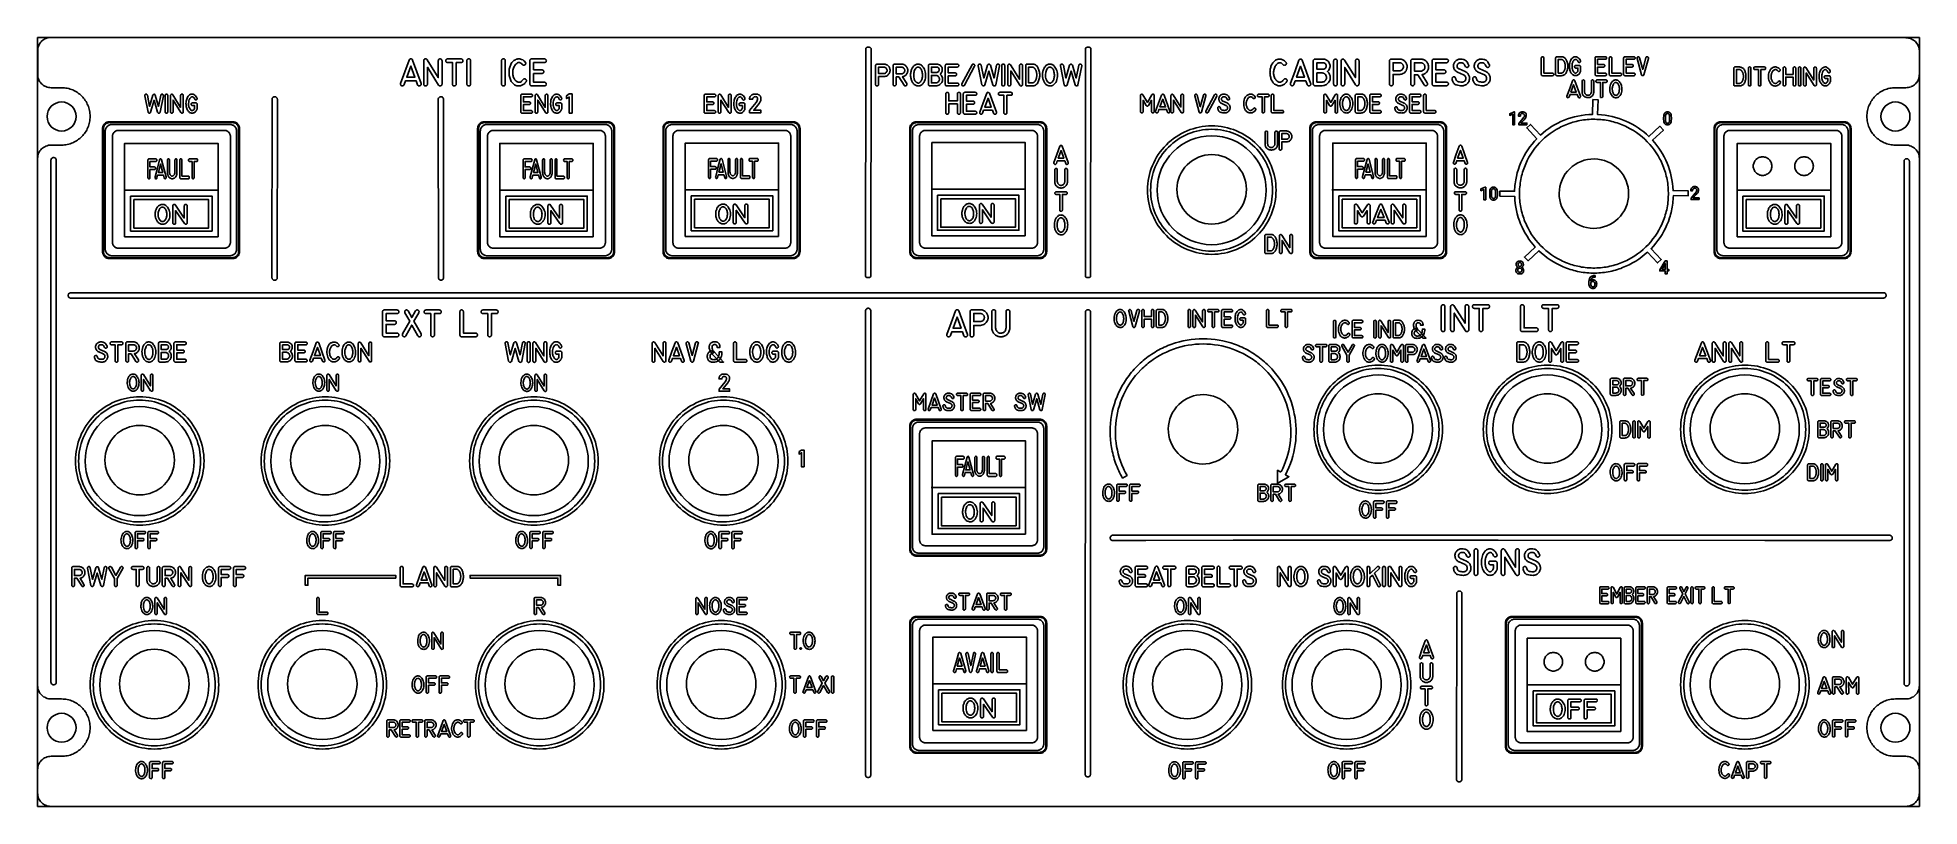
# Model space of a CAD drawing. Extents: x 27 to 704, y 10 to 614.
# Drawn here: x 204 to 526.3, y 9.6 to 141.4 of the extents above; entities that cross this region are included whole.
import ezdxf

# ---------------------------------------------------------------- set-up
doc = ezdxf.new("R2010")
doc.units = 0
for name, color, linetype in [('_BACKPANEL', 5, 'CONTINUOUS'), ('_ENGRAVING', 105, 'CONTINUOUS'), ('_LABELS', 30, 'CONTINUOUS'), ('_TOPLAYER', 1, 'CONTINUOUS')]:
    doc.layers.add(name, color=color, linetype=linetype)

msp = doc.modelspace()

# ---------------------------------------------------------------- linework, layer by layer
at = {"layer": '_BACKPANEL'}
for points in [[(526.26, 141.41), (526.26, 136.7), (526.26, 127.29), (526.26, 117.88), (526.26, 19.05), (526.26, 9.64), (203.98, 9.64), (203.98, 19.05), (203.98, 117.88), (203.98, 127.29), (203.98, 136.7), (203.98, 141.41)], [(216.29, 126.84), (237.38, 126.84), (237.49, 126.84), (237.59, 126.82), (237.69, 126.8), (237.78, 126.76), (237.87, 126.72), (237.96, 126.67), (238.04, 126.61), (238.11, 126.54), (238.18, 126.47), (238.24, 126.39), (238.29, 126.31), (238.33, 126.22), (238.36, 126.12), (238.39, 126.02), (238.41, 125.92), (238.41, 125.82), (238.41, 104.72), (238.41, 104.62), (238.39, 104.51), (238.36, 104.42), (238.33, 104.32), (238.29, 104.23), (238.24, 104.15), (238.18, 104.07), (238.11, 103.99), (238.04, 103.93), (237.96, 103.87), (237.87, 103.82), (237.78, 103.78), (237.69, 103.74), (237.59, 103.72), (237.49, 103.7), (237.38, 103.69), (216.29, 103.69), (216.18, 103.7), (216.08, 103.72), (215.98, 103.74), (215.89, 103.78), (215.8, 103.82), (215.71, 103.87), (215.63, 103.93), (215.56, 103.99), (215.49, 104.07), (215.44, 104.15), (215.38, 104.23), (215.34, 104.32), (215.31, 104.42), (215.28, 104.51), (215.27, 104.62), (215.26, 104.72), (215.26, 125.82), (215.27, 125.92), (215.28, 126.02), (215.31, 126.12), (215.34, 126.22), (215.38, 126.31), (215.44, 126.39), (215.49, 126.47), (215.56, 126.54), (215.63, 126.61), (215.71, 126.67), (215.8, 126.72), (215.89, 126.76), (215.98, 126.8), (216.08, 126.82), (216.18, 126.84)], [(280.52, 126.84), (301.62, 126.84), (301.73, 126.84), (301.83, 126.82), (301.93, 126.8), (302.02, 126.76), (302.11, 126.72), (302.2, 126.67), (302.27, 126.61), (302.35, 126.54), (302.41, 126.47), (302.47, 126.39), (302.52, 126.31), (302.57, 126.22), (302.6, 126.12), (302.63, 126.02), (302.64, 125.92), (302.65, 125.82), (302.65, 104.72), (302.64, 104.62), (302.63, 104.51), (302.6, 104.42), (302.57, 104.32), (302.52, 104.23), (302.47, 104.15), (302.41, 104.07), (302.35, 103.99), (302.27, 103.93), (302.2, 103.87), (302.11, 103.82), (302.02, 103.78), (301.93, 103.74), (301.83, 103.72), (301.73, 103.7), (301.62, 103.69), (280.52, 103.69), (280.42, 103.7), (280.32, 103.72), (280.22, 103.74), (280.12, 103.78), (280.03, 103.82), (279.95, 103.87), (279.87, 103.93), (279.8, 103.99), (279.73, 104.07), (279.67, 104.15), (279.62, 104.23), (279.58, 104.32), (279.54, 104.42), (279.52, 104.51), (279.5, 104.62), (279.5, 104.72), (279.5, 125.82), (279.5, 125.92), (279.52, 126.02), (279.54, 126.12), (279.58, 126.22), (279.62, 126.31), (279.67, 126.39), (279.73, 126.47), (279.8, 126.54), (279.87, 126.61), (279.95, 126.67), (280.03, 126.72), (280.12, 126.76), (280.22, 126.8), (280.32, 126.82), (280.42, 126.84)], [(312.27, 126.84), (333.36, 126.84), (333.47, 126.84), (333.57, 126.82), (333.67, 126.8), (333.77, 126.76), (333.86, 126.72), (333.94, 126.67), (334.02, 126.61), (334.09, 126.54), (334.16, 126.47), (334.22, 126.39), (334.27, 126.31), (334.31, 126.22), (334.35, 126.12), (334.37, 126.02), (334.39, 125.92), (334.39, 125.82), (334.39, 104.72), (334.39, 104.62), (334.37, 104.51), (334.35, 104.42), (334.31, 104.32), (334.27, 104.23), (334.22, 104.15), (334.16, 104.07), (334.09, 103.99), (334.02, 103.93), (333.94, 103.87), (333.86, 103.82), (333.77, 103.78), (333.67, 103.74), (333.57, 103.72), (333.47, 103.7), (333.36, 103.69), (312.27, 103.69), (312.16, 103.7), (312.06, 103.72), (311.96, 103.74), (311.87, 103.78), (311.78, 103.82), (311.69, 103.87), (311.62, 103.93), (311.54, 103.99), (311.48, 104.07), (311.42, 104.15), (311.37, 104.23), (311.32, 104.32), (311.29, 104.42), (311.26, 104.51), (311.25, 104.62), (311.24, 104.72), (311.24, 125.82), (311.25, 125.92), (311.26, 126.02), (311.29, 126.12), (311.32, 126.22), (311.37, 126.31), (311.42, 126.39), (311.48, 126.47), (311.54, 126.54), (311.62, 126.61), (311.69, 126.67), (311.78, 126.72), (311.87, 126.76), (311.96, 126.8), (312.06, 126.82), (312.16, 126.84)], [(354.52, 126.84), (375.62, 126.84), (375.73, 126.84), (375.83, 126.82), (375.93, 126.8), (376.02, 126.76), (376.11, 126.72), (376.2, 126.67), (376.27, 126.61), (376.35, 126.54), (376.41, 126.47), (376.47, 126.39), (376.52, 126.31), (376.57, 126.22), (376.6, 126.12), (376.63, 126.02), (376.64, 125.92), (376.65, 125.82), (376.65, 104.72), (376.64, 104.62), (376.63, 104.51), (376.6, 104.42), (376.57, 104.32), (376.52, 104.23), (376.47, 104.15), (376.41, 104.07), (376.35, 103.99), (376.27, 103.93), (376.2, 103.87), (376.11, 103.82), (376.02, 103.78), (375.93, 103.74), (375.83, 103.72), (375.73, 103.7), (375.62, 103.69), (354.52, 103.69), (354.42, 103.7), (354.32, 103.72), (354.22, 103.74), (354.12, 103.78), (354.03, 103.82), (353.95, 103.87), (353.87, 103.93), (353.8, 103.99), (353.73, 104.07), (353.67, 104.15), (353.62, 104.23), (353.58, 104.32), (353.54, 104.42), (353.52, 104.51), (353.5, 104.62), (353.5, 104.72), (353.5, 125.82), (353.5, 125.92), (353.52, 126.02), (353.54, 126.12), (353.58, 126.22), (353.62, 126.31), (353.67, 126.39), (353.73, 126.47), (353.8, 126.54), (353.87, 126.61), (353.95, 126.67), (354.03, 126.72), (354.12, 126.76), (354.22, 126.8), (354.32, 126.82), (354.42, 126.84)], [(423.02, 126.84), (444.12, 126.84), (444.23, 126.84), (444.33, 126.82), (444.43, 126.8), (444.52, 126.76), (444.61, 126.72), (444.7, 126.67), (444.77, 126.61), (444.85, 126.54), (444.91, 126.47), (444.97, 126.39), (445.02, 126.31), (445.07, 126.22), (445.1, 126.12), (445.13, 126.02), (445.14, 125.92), (445.15, 125.82), (445.15, 104.72), (445.14, 104.62), (445.13, 104.51), (445.1, 104.42), (445.07, 104.32), (445.02, 104.23), (444.97, 104.15), (444.91, 104.07), (444.85, 103.99), (444.77, 103.93), (444.7, 103.87), (444.61, 103.82), (444.52, 103.78), (444.43, 103.74), (444.33, 103.72), (444.23, 103.7), (444.12, 103.69), (423.02, 103.69), (422.92, 103.7), (422.82, 103.72), (422.72, 103.74), (422.62, 103.78), (422.53, 103.82), (422.45, 103.87), (422.37, 103.93), (422.3, 103.99), (422.23, 104.07), (422.17, 104.15), (422.12, 104.23), (422.08, 104.32), (422.04, 104.42), (422.02, 104.51), (422, 104.62), (422, 104.72), (422, 125.82), (422, 125.92), (422.02, 126.02), (422.04, 126.12), (422.08, 126.22), (422.12, 126.31), (422.17, 126.39), (422.23, 126.47), (422.3, 126.54), (422.37, 126.61), (422.45, 126.67), (422.53, 126.72), (422.62, 126.76), (422.72, 126.8), (422.82, 126.82), (422.92, 126.84)], [(492.27, 126.84), (513.37, 126.84), (513.48, 126.84), (513.58, 126.82), (513.68, 126.8), (513.77, 126.76), (513.86, 126.72), (513.95, 126.67), (514.02, 126.61), (514.1, 126.54), (514.16, 126.47), (514.22, 126.39), (514.27, 126.31), (514.32, 126.22), (514.35, 126.12), (514.38, 126.02), (514.39, 125.92), (514.4, 125.82), (514.4, 104.72), (514.39, 104.62), (514.38, 104.51), (514.35, 104.42), (514.32, 104.32), (514.27, 104.23), (514.22, 104.15), (514.16, 104.07), (514.1, 103.99), (514.02, 103.93), (513.95, 103.87), (513.86, 103.82), (513.77, 103.78), (513.68, 103.74), (513.58, 103.72), (513.48, 103.7), (513.37, 103.69), (492.27, 103.69), (492.17, 103.7), (492.07, 103.72), (491.97, 103.74), (491.87, 103.78), (491.78, 103.82), (491.7, 103.87), (491.62, 103.93), (491.55, 103.99), (491.48, 104.07), (491.42, 104.15), (491.37, 104.23), (491.33, 104.32), (491.29, 104.42), (491.27, 104.51), (491.25, 104.62), (491.25, 104.72), (491.25, 125.82), (491.25, 125.92), (491.27, 126.02), (491.29, 126.12), (491.33, 126.22), (491.37, 126.31), (491.42, 126.39), (491.48, 126.47), (491.55, 126.54), (491.62, 126.61), (491.7, 126.67), (491.78, 126.72), (491.87, 126.76), (491.97, 126.8), (492.07, 126.82), (492.17, 126.84)], [(354.52, 75.84), (375.62, 75.84), (375.73, 75.84), (375.83, 75.82), (375.93, 75.8), (376.02, 75.76), (376.11, 75.72), (376.2, 75.67), (376.27, 75.61), (376.35, 75.54), (376.41, 75.47), (376.47, 75.39), (376.52, 75.31), (376.57, 75.22), (376.6, 75.12), (376.63, 75.02), (376.64, 74.92), (376.65, 74.82), (376.65, 53.72), (376.64, 53.62), (376.63, 53.51), (376.6, 53.42), (376.57, 53.32), (376.52, 53.23), (376.47, 53.15), (376.41, 53.07), (376.35, 52.99), (376.27, 52.93), (376.2, 52.87), (376.11, 52.82), (376.02, 52.78), (375.93, 52.74), (375.83, 52.72), (375.73, 52.7), (375.62, 52.69), (354.52, 52.69), (354.42, 52.7), (354.32, 52.72), (354.22, 52.74), (354.12, 52.78), (354.03, 52.82), (353.95, 52.87), (353.87, 52.93), (353.8, 52.99), (353.73, 53.07), (353.67, 53.15), (353.62, 53.23), (353.58, 53.32), (353.54, 53.42), (353.52, 53.51), (353.5, 53.62), (353.5, 53.72), (353.5, 74.82), (353.5, 74.92), (353.52, 75.02), (353.54, 75.12), (353.58, 75.22), (353.62, 75.31), (353.67, 75.39), (353.73, 75.47), (353.8, 75.54), (353.87, 75.61), (353.95, 75.67), (354.03, 75.72), (354.12, 75.76), (354.22, 75.8), (354.32, 75.82), (354.42, 75.84)], [(354.52, 42.05), (375.62, 42.05), (375.73, 42.05), (375.83, 42.03), (375.93, 42.01), (376.02, 41.97), (376.11, 41.93), (376.2, 41.88), (376.27, 41.82), (376.35, 41.75), (376.41, 41.68), (376.47, 41.6), (376.52, 41.52), (376.57, 41.43), (376.6, 41.33), (376.63, 41.23), (376.64, 41.13), (376.65, 41.03), (376.65, 19.93), (376.64, 19.83), (376.63, 19.72), (376.6, 19.63), (376.57, 19.53), (376.52, 19.44), (376.47, 19.36), (376.41, 19.28), (376.35, 19.2), (376.27, 19.14), (376.2, 19.08), (376.11, 19.03), (376.02, 18.98), (375.93, 18.95), (375.83, 18.92), (375.73, 18.91), (375.62, 18.9), (354.52, 18.9), (354.42, 18.91), (354.32, 18.92), (354.22, 18.95), (354.12, 18.98), (354.03, 19.03), (353.95, 19.08), (353.87, 19.14), (353.8, 19.2), (353.73, 19.28), (353.67, 19.36), (353.62, 19.44), (353.58, 19.53), (353.54, 19.63), (353.52, 19.72), (353.5, 19.83), (353.5, 19.93), (353.5, 41.03), (353.5, 41.13), (353.52, 41.23), (353.54, 41.33), (353.58, 41.43), (353.62, 41.52), (353.67, 41.6), (353.73, 41.68), (353.8, 41.75), (353.87, 41.82), (353.95, 41.88), (354.03, 41.93), (354.12, 41.97), (354.22, 42.01), (354.32, 42.03), (354.42, 42.05)], [(456.54, 42.05), (477.64, 42.05), (477.74, 42.05), (477.84, 42.03), (477.94, 42.01), (478.04, 41.97), (478.13, 41.93), (478.21, 41.88), (478.29, 41.82), (478.36, 41.75), (478.43, 41.68), (478.49, 41.6), (478.54, 41.52), (478.58, 41.43), (478.62, 41.33), (478.64, 41.23), (478.66, 41.13), (478.66, 41.03), (478.66, 19.93), (478.66, 19.83), (478.64, 19.72), (478.62, 19.63), (478.58, 19.53), (478.54, 19.44), (478.49, 19.36), (478.43, 19.28), (478.36, 19.2), (478.29, 19.14), (478.21, 19.08), (478.13, 19.03), (478.04, 18.98), (477.94, 18.95), (477.84, 18.92), (477.74, 18.91), (477.64, 18.9), (456.54, 18.9), (456.44, 18.91), (456.33, 18.92), (456.23, 18.95), (456.14, 18.98), (456.05, 19.03), (455.97, 19.08), (455.89, 19.14), (455.81, 19.2), (455.75, 19.28), (455.69, 19.36), (455.64, 19.44), (455.59, 19.53), (455.56, 19.63), (455.53, 19.72), (455.52, 19.83), (455.51, 19.93), (455.51, 41.03), (455.52, 41.13), (455.53, 41.23), (455.56, 41.33), (455.59, 41.43), (455.64, 41.52), (455.69, 41.6), (455.75, 41.68), (455.81, 41.75), (455.89, 41.82), (455.97, 41.88), (456.05, 41.93), (456.14, 41.97), (456.23, 42.01), (456.33, 42.03), (456.44, 42.05)]]:
    msp.add_lwpolyline(points, close=True, dxfattribs=at)
for points in [[(208.09, 125.4, -0.414214), (205.6, 127.89, -0.414214), (208.09, 130.38, -0.414214), (210.57, 127.89, -0.414214)], [(522.16, 125.4, -0.414214), (519.67, 127.89, -0.414214), (522.16, 130.38, -0.414214), (524.65, 127.89, -0.414214)], [(405.06, 121.36, 0.414214), (399.11, 115.41, 0.414214), (405.06, 109.46, 0.414214), (411.01, 115.41, 0.414214)], [(470.6, 120.62, 0.414214), (464.57, 114.75, 0.414214), (470.44, 108.72, 0.414214), (476.47, 114.58, 0.414214)], [(403.65, 80.22, 0.414214), (397.62, 74.35, 0.414214), (403.49, 68.32, 0.414214), (409.52, 74.19, 0.414214)], [(433.56, 80.36, 0.414214), (427.61, 74.41, 0.414214), (433.56, 68.46, 0.414214), (439.51, 74.41, 0.414214)], [(462.56, 80.36, 0.414214), (456.61, 74.41, 0.414214), (462.56, 68.46, 0.414214), (468.51, 74.41, 0.414214)], [(496.36, 80.36, 0.414214), (490.41, 74.41, 0.414214), (496.36, 68.46, 0.414214), (502.31, 74.41, 0.414214)], [(221.46, 74.93, 0.414214), (215.51, 68.98, 0.414214), (221.46, 63.03, 0.414214), (227.41, 68.98, 0.414214)], [(253.26, 74.93, 0.414214), (247.31, 68.98, 0.414214), (253.26, 63.03, 0.414214), (259.21, 68.98, 0.414214)], [(288.96, 74.93, 0.414214), (283.01, 68.98, 0.414214), (288.96, 63.03, 0.414214), (294.91, 68.98, 0.414214)], [(321.46, 74.93, 0.414214), (315.51, 68.98, 0.414214), (321.46, 63.03, 0.414214), (327.41, 68.98, 0.414214)], [(223.98, 36.57, 0.414214), (218.03, 30.62, 0.414214), (223.98, 24.67, 0.414214), (229.93, 30.62, 0.414214)], [(252.73, 36.57, 0.414214), (246.78, 30.62, 0.414214), (252.73, 24.67, 0.414214), (258.68, 30.62, 0.414214)], [(289.96, 36.57, 0.414214), (284.01, 30.62, 0.414214), (289.96, 24.67, 0.414214), (295.91, 30.62, 0.414214)], [(321.06, 36.57, 0.414214), (315.11, 30.62, 0.414214), (321.06, 24.67, 0.414214), (327.01, 30.62, 0.414214)], [(400.88, 36.57, 0.414214), (394.93, 30.62, 0.414214), (400.88, 24.67, 0.414214), (406.83, 30.62, 0.414214)], [(428.16, 36.57, 0.414214), (422.21, 30.62, 0.414214), (428.16, 24.67, 0.414214), (434.11, 30.62, 0.414214)], [(496.36, 36.57, 0.414214), (490.41, 30.62, 0.414214), (496.36, 24.67, 0.414214), (502.31, 30.62, 0.414214)], [(208.09, 20.63, -0.414214), (205.6, 23.11, -0.414214), (208.09, 25.6, -0.414214), (210.57, 23.11, -0.414214)], [(522.16, 20.63, -0.414214), (519.67, 23.11, -0.414214), (522.16, 25.6, -0.414214), (524.65, 23.11, -0.414214)]]:
    msp.add_lwpolyline(points, format="xyb", close=True, dxfattribs=at)
at = {"layer": '_ENGRAVING'}
for points in [[(346.26, 139.77), (346.17, 139.76), (346.08, 139.75), (346.01, 139.73), (345.94, 139.7), (345.89, 139.67), (345.85, 139.63), (345.82, 139.59), (345.81, 139.54), (345.81, 139.54), (345.78, 100.5), (345.78, 100.5), (345.79, 100.45), (345.81, 100.41), (345.85, 100.37), (345.91, 100.34), (345.98, 100.31), (346.05, 100.29), (346.14, 100.27), (346.23, 100.27), (346.23, 100.27), (346.32, 100.27), (346.4, 100.29), (346.48, 100.31), (346.55, 100.34), (346.6, 100.37), (346.64, 100.41), (346.67, 100.45), (346.68, 100.5), (346.71, 139.54), (346.71, 139.54), (346.7, 139.59), (346.67, 139.63), (346.63, 139.67), (346.58, 139.7), (346.51, 139.73), (346.43, 139.75), (346.35, 139.76), (346.26, 139.77)], [(383.9, 139.77), (383.81, 139.76), (383.73, 139.75), (383.65, 139.73), (383.59, 139.7), (383.53, 139.67), (383.49, 139.63), (383.46, 139.59), (383.46, 139.54), (383.46, 139.54), (383.42, 100.5), (383.42, 100.5), (383.43, 100.45), (383.46, 100.41), (383.5, 100.37), (383.55, 100.34), (383.62, 100.31), (383.7, 100.29), (383.78, 100.27), (383.87, 100.27), (383.87, 100.27), (383.96, 100.27), (384.05, 100.29), (384.12, 100.31), (384.19, 100.34), (384.25, 100.37), (384.29, 100.41), (384.31, 100.45), (384.32, 100.5), (384.35, 139.54), (384.35, 139.54), (384.34, 139.59), (384.32, 139.63), (384.28, 139.67), (384.22, 139.7), (384.16, 139.73), (384.08, 139.75), (384, 139.76), (383.9, 139.77)], [(266.15, 133.56), (266.88, 135.56), (267.61, 137.56), (267.65, 137.65), (267.68, 137.69), (267.72, 137.72), (267.76, 137.74), (267.8, 137.76), (267.9, 137.77), (268.01, 137.76), (268.05, 137.74), (268.09, 137.72), (268.13, 137.69), (268.16, 137.65), (268.2, 137.56), (269.66, 133.55), (269.67, 133.48), (269.67, 133.41), (269.66, 133.34), (269.64, 133.29), (269.61, 133.24), (269.57, 133.2), (269.52, 133.17), (269.46, 133.14), (269.4, 133.12), (269.34, 133.12), (269.28, 133.12), (269.23, 133.14), (269.18, 133.17), (269.14, 133.21), (269.09, 133.26), (269.06, 133.33), (268.82, 133.98), (266.97, 133.98), (266.75, 133.35), (266.71, 133.28), (266.67, 133.23), (266.62, 133.18), (266.57, 133.16), (266.52, 133.14), (266.46, 133.13), (266.4, 133.14), (266.33, 133.16), (266.27, 133.19), (266.22, 133.22), (266.18, 133.26), (266.16, 133.31), (266.14, 133.36), (266.13, 133.42), (266.14, 133.49)], [(268.59, 134.62), (267.9, 136.52), (267.21, 134.62)], [(267.9, 136.52), (268.59, 134.62)], [(273.24, 133.44), (273.23, 133.38), (273.22, 133.33), (273.2, 133.28), (273.18, 133.24), (273.15, 133.21), (273.11, 133.18), (273.06, 133.15), (273.01, 133.14), (272.95, 133.12), (272.9, 133.12), (272.85, 133.12), (272.8, 133.14), (272.76, 133.16), (272.72, 133.19), (272.68, 133.22), (272.65, 133.27), (270.74, 136.33), (270.74, 133.44), (270.73, 133.36), (270.71, 133.3), (270.68, 133.24), (270.64, 133.2), (270.6, 133.17), (270.54, 133.14), (270.49, 133.13), (270.42, 133.12), (270.36, 133.13), (270.3, 133.14), (270.25, 133.17), (270.21, 133.2), (270.17, 133.24), (270.14, 133.3), (270.12, 133.36), (270.1, 133.44), (270.1, 137.44), (270.13, 137.55), (270.18, 137.64), (270.25, 137.71), (270.35, 137.75), (270.4, 137.77), (270.45, 137.77), (270.49, 137.77), (270.54, 137.76), (270.58, 137.73), (270.62, 137.7), (270.69, 137.61), (272.6, 134.55), (272.6, 137.44), (272.61, 137.52), (272.63, 137.59), (272.66, 137.64), (272.7, 137.69), (272.75, 137.72), (272.8, 137.75), (272.86, 137.76), (272.93, 137.76), (272.99, 137.76), (273.05, 137.74), (273.1, 137.72), (273.15, 137.68), (273.18, 137.64), (273.21, 137.58), (273.23, 137.52), (273.24, 137.44)], [(275.04, 133.44), (275.04, 137.13), (274.2, 137.13), (274.13, 137.14), (274.07, 137.16), (274.01, 137.19), (273.97, 137.22), (273.93, 137.27), (273.91, 137.32), (273.89, 137.38), (273.89, 137.45), (273.89, 137.52), (273.91, 137.58), (273.93, 137.63), (273.97, 137.68), (274.01, 137.71), (274.07, 137.74), (274.13, 137.76), (274.2, 137.77), (276.51, 137.77), (276.58, 137.76), (276.64, 137.74), (276.7, 137.71), (276.74, 137.68), (276.78, 137.63), (276.8, 137.58), (276.82, 137.52), (276.82, 137.45), (276.82, 137.38), (276.8, 137.32), (276.78, 137.27), (276.74, 137.22), (276.7, 137.19), (276.64, 137.16), (276.58, 137.14), (276.51, 137.13), (275.68, 137.13), (275.68, 133.44), (275.66, 133.37), (275.64, 133.3), (275.61, 133.25), (275.57, 133.2), (275.52, 133.17), (275.47, 133.14), (275.41, 133.13), (275.34, 133.13), (275.28, 133.13), (275.22, 133.15), (275.17, 133.17), (275.12, 133.21), (275.09, 133.25), (275.06, 133.31), (275.05, 133.37)], [(278.14, 133.44), (278.13, 133.36), (278.1, 133.3), (278.07, 133.24), (278.04, 133.2), (277.99, 133.16), (277.94, 133.14), (277.88, 133.12), (277.82, 133.12), (277.75, 133.12), (277.7, 133.14), (277.65, 133.16), (277.6, 133.2), (277.57, 133.24), (277.54, 133.3), (277.51, 133.36), (277.5, 133.44), (277.5, 137.45), (277.51, 137.52), (277.54, 137.59), (277.57, 137.64), (277.6, 137.69), (277.65, 137.72), (277.7, 137.75), (277.75, 137.76), (277.82, 137.77), (277.88, 137.76), (277.94, 137.75), (277.99, 137.72), (278.04, 137.69), (278.07, 137.64), (278.1, 137.59), (278.13, 137.52), (278.14, 137.45)], [(284.07, 133.44), (284.06, 133.36), (284.04, 133.3), (284.01, 133.24), (283.97, 133.2), (283.93, 133.16), (283.87, 133.14), (283.82, 133.12), (283.75, 133.12), (283.69, 133.12), (283.63, 133.14), (283.58, 133.16), (283.53, 133.2), (283.5, 133.24), (283.47, 133.3), (283.45, 133.36), (283.43, 133.44), (283.43, 137.45), (283.45, 137.52), (283.47, 137.59), (283.5, 137.64), (283.53, 137.69), (283.58, 137.72), (283.63, 137.75), (283.69, 137.76), (283.75, 137.77), (283.82, 137.76), (283.87, 137.75), (283.93, 137.72), (283.97, 137.69), (284.01, 137.64), (284.04, 137.59), (284.06, 137.52), (284.07, 137.45)], [(287.64, 133.85), (287.62, 133.82), (287.61, 133.81), (287.6, 133.79), (287.52, 133.69), (287.43, 133.6), (287.34, 133.51), (287.24, 133.43), (287.13, 133.36), (287.02, 133.3), (286.91, 133.24), (286.78, 133.19), (286.66, 133.16), (286.53, 133.13), (286.41, 133.12), (286.28, 133.12), (286.16, 133.14), (286.04, 133.16), (285.91, 133.2), (285.79, 133.26), (285.65, 133.34), (285.52, 133.43), (285.4, 133.53), (285.3, 133.64), (285.2, 133.77), (285.11, 133.91), (285.02, 134.06), (284.95, 134.22), (284.89, 134.39), (284.84, 134.56), (284.8, 134.74), (284.76, 134.91), (284.74, 135.09), (284.72, 135.27), (284.72, 135.45), (284.72, 135.63), (284.74, 135.81), (284.76, 135.99), (284.8, 136.16), (284.84, 136.33), (284.89, 136.5), (284.96, 136.66), (285.03, 136.82), (285.11, 136.97), (285.2, 137.12), (285.3, 137.25), (285.42, 137.37), (285.54, 137.47), (285.67, 137.56), (285.81, 137.63), (285.96, 137.69), (286.12, 137.74), (286.22, 137.76), (286.31, 137.77), (286.41, 137.77), (286.5, 137.77), (286.6, 137.75), (286.69, 137.73), (286.88, 137.67), (287.06, 137.58), (287.22, 137.47), (287.37, 137.35), (287.5, 137.21), (287.51, 137.2), (287.55, 137.13), (287.58, 137.05), (287.58, 136.98), (287.56, 136.9), (287.52, 136.82), (287.47, 136.77), (287.41, 136.72), (287.33, 136.69), (287.25, 136.68), (287.16, 136.7), (287.08, 136.74), (287.01, 136.8), (286.93, 136.88), (286.86, 136.95), (286.78, 137.01), (286.71, 137.06), (286.64, 137.1), (286.57, 137.12), (286.49, 137.14), (286.42, 137.14), (286.29, 137.12), (286.16, 137.07), (286.04, 137), (285.92, 136.91), (285.81, 136.79), (285.72, 136.66), (285.63, 136.51), (285.55, 136.35), (285.48, 136.18), (285.43, 136.02), (285.39, 135.86), (285.37, 135.71), (285.35, 135.55), (285.35, 135.38), (285.36, 135.21), (285.38, 135.05), (285.41, 134.88), (285.45, 134.72), (285.51, 134.57), (285.58, 134.42), (285.65, 134.29), (285.73, 134.18), (285.81, 134.08), (285.89, 134), (285.98, 133.92), (286.07, 133.86), (286.17, 133.81), (286.27, 133.77), (286.37, 133.75), (286.47, 133.75), (286.58, 133.76), (286.68, 133.8), (286.78, 133.86), (286.88, 133.94), (286.98, 134.04), (287.08, 134.17), (287.12, 134.23), (287.17, 134.28), (287.23, 134.32), (287.28, 134.34), (287.34, 134.36), (287.4, 134.35), (287.45, 134.34), (287.51, 134.31), (287.57, 134.27), (287.62, 134.23), (287.66, 134.18), (287.69, 134.13), (287.71, 134.07), (287.71, 134.02), (287.7, 133.97), (287.68, 133.91)], [(290.79, 137.14), (288.91, 137.14), (288.91, 135.9), (290.34, 135.9), (290.42, 135.88), (290.48, 135.86), (290.54, 135.83), (290.58, 135.79), (290.62, 135.75), (290.64, 135.7), (290.66, 135.64), (290.66, 135.57), (290.66, 135.51), (290.64, 135.45), (290.62, 135.4), (290.58, 135.36), (290.54, 135.32), (290.48, 135.29), (290.42, 135.27), (290.34, 135.25), (288.91, 135.25), (288.91, 133.76), (290.79, 133.76), (290.86, 133.75), (290.93, 133.72), (290.98, 133.7), (291.03, 133.66), (291.06, 133.62), (291.09, 133.56), (291.1, 133.51), (291.11, 133.44), (291.1, 133.38), (291.09, 133.32), (291.06, 133.27), (291.03, 133.23), (290.98, 133.19), (290.93, 133.16), (290.86, 133.14), (290.79, 133.13), (288.59, 133.13), (288.53, 133.14), (288.47, 133.16), (288.42, 133.19), (288.37, 133.22), (288.34, 133.27), (288.31, 133.32), (288.29, 133.38), (288.27, 133.45), (288.27, 137.45), (288.29, 137.52), (288.31, 137.58), (288.34, 137.64), (288.37, 137.68), (288.42, 137.72), (288.47, 137.74), (288.53, 137.76), (288.59, 137.77), (290.79, 137.77), (290.86, 137.76), (290.93, 137.74), (290.98, 137.71), (291.03, 137.68), (291.06, 137.63), (291.09, 137.58), (291.1, 137.52), (291.11, 137.45), (291.1, 137.38), (291.09, 137.32), (291.06, 137.27), (291.03, 137.23), (290.98, 137.19), (290.93, 137.16), (290.86, 137.15)], [(348.89, 136.88), (348.93, 136.88), (349.04, 136.87), (349.15, 136.84), (349.26, 136.81), (349.36, 136.77), (349.45, 136.73), (349.54, 136.67), (349.61, 136.61), (349.69, 136.54), (349.75, 136.46), (349.81, 136.38), (349.86, 136.29), (349.9, 136.19), (349.93, 136.09), (349.96, 135.98), (349.97, 135.88), (349.98, 135.78), (349.97, 135.69), (349.96, 135.59), (349.93, 135.49), (349.9, 135.39), (349.82, 135.25), (349.73, 135.12), (349.63, 135.01), (349.51, 134.91), (349.38, 134.83), (349.24, 134.78), (349.09, 134.74), (348.93, 134.72), (348.89, 134.72), (348, 134.72), (348, 133.38), (347.99, 133.32), (347.97, 133.26), (347.95, 133.22), (347.92, 133.18), (347.88, 133.15), (347.84, 133.13), (347.79, 133.12), (347.74, 133.12), (347.69, 133.12), (347.64, 133.13), (347.6, 133.15), (347.56, 133.18), (347.53, 133.22), (347.51, 133.26), (347.49, 133.32), (347.48, 133.38), (347.48, 136.62), (347.51, 136.72), (347.53, 136.77), (347.55, 136.8), (347.59, 136.83), (347.63, 136.85), (347.67, 136.87), (347.72, 136.88), (347.74, 136.88)], [(348.89, 136.36), (348, 136.36), (348, 135.24), (348.89, 135.24), (348.99, 135.24), (349.09, 135.27), (349.18, 135.31), (349.26, 135.38), (349.33, 135.45), (349.39, 135.53), (349.43, 135.62), (349.45, 135.72), (349.45, 135.85), (349.43, 135.96), (349.39, 136.07), (349.32, 136.17), (349.23, 136.25), (349.13, 136.31), (349.01, 136.35)], [(352.82, 133.52), (352.84, 133.47), (352.86, 133.42), (352.86, 133.37), (352.86, 133.33), (352.85, 133.28), (352.82, 133.24), (352.79, 133.2), (352.75, 133.17), (352.71, 133.14), (352.66, 133.13), (352.6, 133.12), (352.55, 133.13), (352.49, 133.14), (352.45, 133.16), (352.41, 133.2), (352.38, 133.24), (351.47, 134.67), (351.02, 134.67), (351.02, 133.38), (351.01, 133.3), (350.98, 133.24), (350.93, 133.19), (350.87, 133.15), (350.8, 133.12), (350.73, 133.12), (350.66, 133.14), (350.6, 133.17), (350.55, 133.21), (350.52, 133.26), (350.5, 133.32), (350.5, 133.38), (350.5, 136.62), (350.5, 136.67), (350.52, 136.72), (350.54, 136.76), (350.57, 136.8), (350.61, 136.84), (350.66, 136.86), (350.7, 136.87), (350.76, 136.88), (351.9, 136.88), (352, 136.88), (352.09, 136.86), (352.19, 136.84), (352.28, 136.81), (352.37, 136.78), (352.45, 136.73), (352.53, 136.68), (352.61, 136.62), (352.68, 136.55), (352.75, 136.48), (352.8, 136.4), (352.86, 136.32), (352.9, 136.24), (352.94, 136.15), (352.96, 136.05), (352.99, 135.95), (353, 135.85), (353, 135.74), (353, 135.64), (352.98, 135.54), (352.95, 135.44), (352.91, 135.34), (352.86, 135.24), (352.8, 135.15), (352.74, 135.06), (352.66, 134.98), (352.58, 134.91), (352.5, 134.84), (352.41, 134.79), (352.32, 134.75), (352.22, 134.72), (352.11, 134.69), (352.08, 134.68)], [(351.9, 135.19), (351.99, 135.19), (352.08, 135.21), (352.16, 135.25), (352.24, 135.3), (352.31, 135.36), (352.37, 135.43), (352.42, 135.51), (352.46, 135.6), (352.48, 135.74), (352.49, 135.8), (352.48, 135.87), (352.47, 135.93), (352.44, 135.99), (352.41, 136.05), (352.38, 136.11), (352.29, 136.21), (352.18, 136.29), (352.06, 136.34), (351.92, 136.36), (351.02, 136.36), (351.02, 135.19)], [(355.93, 135.8), (356.01, 135.54), (356.05, 135.28), (356.07, 135.01), (356.06, 134.74), (356.03, 134.47), (355.97, 134.22), (355.88, 133.97), (355.76, 133.74), (355.67, 133.61), (355.57, 133.48), (355.45, 133.37), (355.32, 133.27), (355.24, 133.22), (355.17, 133.18), (355.09, 133.15), (355.02, 133.13), (354.94, 133.12), (354.86, 133.11), (354.78, 133.12), (354.69, 133.13), (354.56, 133.16), (354.43, 133.2), (354.31, 133.25), (354.2, 133.32), (354.1, 133.4), (354, 133.49), (353.92, 133.59), (353.84, 133.71), (353.77, 133.83), (353.71, 133.96), (353.65, 134.09), (353.61, 134.22), (353.57, 134.35), (353.54, 134.49), (353.51, 134.64), (353.5, 134.78), (353.49, 134.93), (353.49, 135.08), (353.5, 135.22), (353.52, 135.37), (353.54, 135.51), (353.57, 135.65), (353.61, 135.8), (353.66, 135.94), (353.71, 136.07), (353.78, 136.2), (353.85, 136.32), (353.92, 136.42), (354.01, 136.52), (354.1, 136.61), (354.2, 136.69), (354.31, 136.75), (354.42, 136.81), (354.53, 136.85), (354.64, 136.87), (354.76, 136.88), (354.87, 136.87), (354.98, 136.86), (355.08, 136.83), (355.17, 136.79), (355.26, 136.75), (355.35, 136.69), (355.42, 136.62), (355.5, 136.54), (355.63, 136.36), (355.75, 136.18), (355.85, 135.99)], [(354.78, 136.36), (354.69, 136.35), (354.62, 136.34), (354.54, 136.31), (354.48, 136.27), (354.42, 136.22), (354.36, 136.15), (354.31, 136.08), (354.26, 135.99), (354.18, 135.82), (354.12, 135.66), (354.08, 135.51), (354.04, 135.37), (354.02, 135.17), (354.02, 134.92), (354.04, 134.66), (354.1, 134.39), (354.13, 134.27), (354.18, 134.15), (354.24, 134.03), (354.3, 133.93), (354.37, 133.83), (354.46, 133.75), (354.55, 133.69), (354.66, 133.65), (354.72, 133.63), (354.78, 133.63), (354.84, 133.63), (354.9, 133.63), (354.95, 133.65), (355, 133.68), (355.05, 133.71), (355.1, 133.75), (355.19, 133.84), (355.26, 133.94), (355.33, 134.04), (355.38, 134.14), (355.43, 134.25), (355.46, 134.38), (355.49, 134.53), (355.51, 134.69), (355.53, 134.87), (355.53, 135.04), (355.52, 135.21), (355.5, 135.38), (355.47, 135.55), (355.42, 135.71), (355.36, 135.86), (355.29, 136), (355.21, 136.12), (355.11, 136.22), (354.99, 136.3), (354.86, 136.35)], [(357.96, 136.88), (358.12, 136.86), (358.28, 136.81), (358.42, 136.75), (358.54, 136.67), (358.65, 136.57), (358.74, 136.47), (358.82, 136.35), (358.87, 136.23), (358.91, 136.1), (358.92, 135.97), (358.92, 135.83), (358.9, 135.68), (358.85, 135.54), (358.78, 135.41), (358.69, 135.28), (358.57, 135.15), (358.7, 135), (358.8, 134.84), (358.88, 134.68), (358.93, 134.51), (358.95, 134.34), (358.95, 134.18), (358.93, 134.02), (358.88, 133.86), (358.82, 133.72), (358.73, 133.59), (358.62, 133.47), (358.49, 133.36), (358.34, 133.26), (358.18, 133.19), (358, 133.14), (357.8, 133.12), (357.79, 133.12), (356.82, 133.12), (356.71, 133.15), (356.67, 133.17), (356.64, 133.2), (356.61, 133.23), (356.58, 133.27), (356.55, 133.37), (356.55, 136.62), (356.57, 136.67), (356.58, 136.72), (356.61, 136.76), (356.64, 136.8), (356.67, 136.83), (356.71, 136.85), (356.76, 136.87), (356.82, 136.88)], [(357.96, 136.36), (357.07, 136.36), (357.07, 135.45), (357.96, 135.45), (358.07, 135.47), (358.16, 135.51), (358.24, 135.55), (358.3, 135.62), (358.35, 135.69), (358.38, 135.76), (358.4, 135.84), (358.41, 135.92), (358.4, 136), (358.38, 136.07), (358.34, 136.14), (358.29, 136.21), (358.23, 136.27), (358.15, 136.32), (358.06, 136.34)], [(361.47, 136.37), (359.95, 136.37), (359.95, 135.36), (361.11, 135.36), (361.17, 135.35), (361.22, 135.33), (361.27, 135.31), (361.3, 135.28), (361.33, 135.24), (361.35, 135.2), (361.37, 135.15), (361.37, 135.1), (361.37, 135.05), (361.35, 135), (361.33, 134.96), (361.3, 134.92), (361.27, 134.89), (361.22, 134.87), (361.17, 134.85), (361.11, 134.84), (359.95, 134.84), (359.95, 133.63), (361.47, 133.63), (361.53, 133.62), (361.58, 133.6), (361.63, 133.58), (361.67, 133.55), (361.69, 133.52), (361.71, 133.47), (361.73, 133.43), (361.73, 133.38), (361.73, 133.32), (361.71, 133.28), (361.69, 133.24), (361.67, 133.2), (361.63, 133.17), (361.58, 133.15), (361.53, 133.13), (361.47, 133.12), (359.69, 133.12), (359.64, 133.13), (359.59, 133.15), (359.55, 133.17), (359.51, 133.2), (359.48, 133.23), (359.46, 133.28), (359.44, 133.32), (359.43, 133.38), (359.43, 136.62), (359.44, 136.68), (359.46, 136.73), (359.49, 136.77), (359.52, 136.81), (359.55, 136.84), (359.59, 136.86), (359.64, 136.87), (359.69, 136.88), (361.47, 136.88), (361.53, 136.87), (361.58, 136.86), (361.63, 136.83), (361.67, 136.81), (361.69, 136.77), (361.71, 136.73), (361.73, 136.68), (361.73, 136.62), (361.73, 136.57), (361.71, 136.52), (361.69, 136.47), (361.66, 136.44), (361.63, 136.41), (361.58, 136.39), (361.53, 136.37)], [(364.01, 136.75), (364.04, 136.79), (364.07, 136.82), (364.1, 136.85), (364.14, 136.86), (364.23, 136.88), (364.29, 136.87), (364.35, 136.85), (364.4, 136.82), (364.45, 136.77), (364.48, 136.71), (364.49, 136.64), (364.49, 136.57), (364.46, 136.5), (362.72, 133.25), (362.69, 133.21), (362.64, 133.16), (362.58, 133.13), (362.49, 133.12), (362.43, 133.13), (362.38, 133.15), (362.33, 133.18), (362.28, 133.23), (362.25, 133.29), (362.24, 133.36), (362.25, 133.43), (362.27, 133.51)], [(367.15, 136.67), (367.79, 134.47), (368.22, 136.67), (368.25, 136.73), (368.27, 136.78), (368.3, 136.81), (368.34, 136.84), (368.38, 136.87), (368.42, 136.88), (368.47, 136.88), (368.53, 136.87), (368.58, 136.86), (368.62, 136.84), (368.66, 136.81), (368.69, 136.77), (368.71, 136.73), (368.73, 136.69), (368.73, 136.63), (368.73, 136.57), (368.1, 133.33), (368.06, 133.24), (368.01, 133.17), (367.94, 133.13), (367.86, 133.12), (367.77, 133.13), (367.7, 133.16), (367.64, 133.22), (367.6, 133.3), (366.9, 135.67), (366.21, 133.3), (366.17, 133.22), (366.11, 133.16), (366.04, 133.13), (365.95, 133.12), (365.87, 133.14), (365.81, 133.18), (365.75, 133.24), (365.71, 133.33), (365.07, 136.57), (365.09, 136.69), (365.1, 136.74), (365.13, 136.78), (365.15, 136.81), (365.19, 136.84), (365.23, 136.86), (365.28, 136.88), (365.33, 136.88), (365.38, 136.88), (365.42, 136.86), (365.46, 136.84), (365.5, 136.81), (365.53, 136.77), (365.59, 136.67), (366.01, 134.47), (366.65, 136.67), (366.7, 136.75), (366.76, 136.81), (366.83, 136.84), (366.91, 136.86), (366.99, 136.85), (367.05, 136.81), (367.11, 136.75)], [(369.61, 133.37), (369.6, 133.31), (369.58, 133.26), (369.56, 133.21), (369.53, 133.18), (369.49, 133.15), (369.45, 133.13), (369.4, 133.12), (369.35, 133.11), (369.3, 133.12), (369.25, 133.13), (369.21, 133.15), (369.17, 133.18), (369.14, 133.22), (369.12, 133.26), (369.1, 133.31), (369.09, 133.37), (369.09, 136.62), (369.1, 136.68), (369.12, 136.73), (369.14, 136.78), (369.17, 136.81), (369.21, 136.84), (369.25, 136.86), (369.3, 136.87), (369.35, 136.88), (369.4, 136.87), (369.45, 136.86), (369.49, 136.84), (369.53, 136.81), (369.56, 136.78), (369.58, 136.73), (369.6, 136.68), (369.61, 136.62)], [(372.67, 133.37), (372.66, 133.28), (372.62, 133.21), (372.56, 133.16), (372.48, 133.13), (372.39, 133.11), (372.32, 133.13), (372.25, 133.17), (372.19, 133.24), (370.65, 135.71), (370.65, 133.37), (370.64, 133.31), (370.62, 133.26), (370.59, 133.22), (370.57, 133.18), (370.53, 133.15), (370.49, 133.13), (370.44, 133.12), (370.39, 133.11), (370.34, 133.12), (370.29, 133.13), (370.25, 133.15), (370.22, 133.18), (370.19, 133.22), (370.16, 133.26), (370.14, 133.31), (370.13, 133.37), (370.13, 136.62), (370.16, 136.7), (370.2, 136.77), (370.25, 136.83), (370.33, 136.87), (370.41, 136.88), (370.45, 136.88), (370.48, 136.87), (370.55, 136.83), (370.61, 136.75), (372.15, 134.28), (372.15, 136.62), (372.16, 136.68), (372.18, 136.73), (372.2, 136.77), (372.24, 136.81), (372.27, 136.84), (372.31, 136.86), (372.36, 136.87), (372.42, 136.88), (372.47, 136.87), (372.52, 136.86), (372.56, 136.84), (372.6, 136.81), (372.62, 136.77), (372.65, 136.73), (372.66, 136.68), (372.67, 136.62)], [(373.45, 136.88), (374.32, 136.88), (374.47, 136.87), (374.62, 136.84), (374.76, 136.8), (374.88, 136.73), (375, 136.65), (375.1, 136.55), (375.2, 136.43), (375.28, 136.29), (375.36, 136.14), (375.42, 135.99), (375.48, 135.83), (375.53, 135.67), (375.56, 135.51), (375.59, 135.34), (375.6, 135.17), (375.61, 135), (375.6, 134.82), (375.59, 134.65), (375.56, 134.49), (375.52, 134.32), (375.48, 134.16), (375.42, 134.01), (375.36, 133.85), (375.28, 133.71), (375.2, 133.57), (375.1, 133.45), (375, 133.35), (374.88, 133.27), (374.75, 133.2), (374.62, 133.15), (374.47, 133.13), (374.32, 133.12), (373.45, 133.12), (373.46, 133.12), (373.45, 133.12), (373.39, 133.13), (373.3, 133.16), (373.27, 133.19), (373.24, 133.21), (373.22, 133.25), (373.21, 133.29), (373.2, 133.38), (373.2, 133.38), (373.2, 136.62), (373.2, 136.64), (373.2, 136.69), (373.22, 136.73), (373.24, 136.77), (373.28, 136.81), (373.31, 136.84), (373.36, 136.86), (373.4, 136.88), (373.45, 136.88)], [(374.32, 133.64), (374.33, 133.64), (374.33, 133.64), (374.34, 133.64), (374.35, 133.64), (374.36, 133.64), (374.37, 133.64), (374.37, 133.64), (374.38, 133.64), (374.39, 133.64), (374.4, 133.64), (374.42, 133.65), (374.42, 133.65), (374.43, 133.65), (374.44, 133.66), (374.45, 133.66), (374.46, 133.66), (374.47, 133.66), (374.48, 133.67), (374.5, 133.68), (374.51, 133.68), (374.52, 133.69), (374.53, 133.7), (374.55, 133.7), (374.56, 133.71), (374.57, 133.72), (374.58, 133.73), (374.59, 133.73), (374.6, 133.74), (374.61, 133.74), (374.62, 133.75), (374.63, 133.75), (374.64, 133.76), (374.65, 133.78), (374.67, 133.79), (374.68, 133.8), (374.69, 133.81), (374.69, 133.81), (374.7, 133.82), (374.72, 133.84), (374.73, 133.85), (374.73, 133.85), (374.74, 133.86), (374.75, 133.87), (374.77, 133.89), (374.78, 133.91), (374.8, 133.93), (374.8, 133.94), (374.81, 133.95), (374.82, 133.96), (374.83, 133.97), (374.83, 133.99), (374.84, 134), (374.86, 134.02), (374.86, 134.03), (374.87, 134.04), (374.88, 134.06), (374.89, 134.07), (374.9, 134.09), (374.9, 134.1), (374.91, 134.12), (374.92, 134.13), (374.93, 134.15), (374.93, 134.16), (374.94, 134.17), (374.95, 134.2), (374.96, 134.23), (374.97, 134.24), (374.98, 134.26), (374.98, 134.27), (374.99, 134.29), (375, 134.32), (375, 134.33), (375.01, 134.35), (375.02, 134.38), (375.03, 134.41), (375.03, 134.43), (375.03, 134.45), (375.04, 134.46), (375.04, 134.48), (375.05, 134.49), (375.05, 134.51), (375.06, 134.55), (375.06, 134.56), (375.06, 134.58), (375.07, 134.59), (375.07, 134.61), (375.07, 134.65), (375.08, 134.66), (375.08, 134.68), (375.09, 134.72), (375.09, 134.73), (375.09, 134.75), (375.09, 134.79), (375.09, 134.82), (375.1, 134.86), (375.1, 134.89), (375.1, 134.91), (375.1, 134.93), (375.1, 134.94), (375.1, 134.96), (375.1, 134.98), (375.1, 135), (375.1, 135.02), (375.1, 135.03), (375.1, 135.05), (375.1, 135.07), (375.1, 135.09), (375.1, 135.11), (375.1, 135.14), (375.1, 135.18), (375.09, 135.21), (375.09, 135.25), (375.09, 135.28), (375.08, 135.3), (375.08, 135.32), (375.08, 135.35), (375.07, 135.37), (375.07, 135.38), (375.07, 135.42), (375.06, 135.45), (375.05, 135.49), (375.05, 135.52), (375.04, 135.53), (375.04, 135.55), (375.03, 135.57), (375.03, 135.58), (375.02, 135.62), (375.01, 135.65), (375, 135.66), (375, 135.68), (374.99, 135.71), (374.98, 135.74), (374.97, 135.75), (374.96, 135.77), (374.96, 135.78), (374.95, 135.79), (374.94, 135.82), (374.93, 135.85), (374.91, 135.88), (374.91, 135.89), (374.9, 135.9), (374.89, 135.92), (374.87, 135.95), (374.86, 135.96), (374.86, 135.97), (374.84, 135.99), (374.84, 136.01), (374.83, 136.02), (374.8, 136.06), (374.77, 136.1), (374.74, 136.14), (374.7, 136.17), (374.67, 136.2), (374.64, 136.23), (374.6, 136.26), (374.57, 136.28), (374.53, 136.3), (374.5, 136.32), (374.47, 136.33), (374.43, 136.34), (374.42, 136.35), (374.4, 136.35), (374.37, 136.36), (374.33, 136.36), (374.33, 136.36), (374.32, 136.36), (373.71, 136.36), (373.71, 133.64)], [(378.52, 135.8), (378.59, 135.54), (378.63, 135.28), (378.65, 135.01), (378.64, 134.74), (378.61, 134.47), (378.55, 134.22), (378.46, 133.97), (378.34, 133.74), (378.25, 133.61), (378.15, 133.48), (378.03, 133.37), (377.9, 133.27), (377.83, 133.22), (377.75, 133.18), (377.68, 133.15), (377.6, 133.13), (377.52, 133.12), (377.44, 133.11), (377.36, 133.12), (377.27, 133.13), (377.14, 133.16), (377.01, 133.2), (376.89, 133.25), (376.78, 133.32), (376.68, 133.4), (376.58, 133.49), (376.5, 133.59), (376.42, 133.71), (376.35, 133.83), (376.29, 133.96), (376.23, 134.09), (376.19, 134.22), (376.15, 134.35), (376.12, 134.49), (376.1, 134.64), (376.08, 134.78), (376.08, 134.93), (376.08, 135.08), (376.08, 135.22), (376.1, 135.37), (376.12, 135.51), (376.16, 135.65), (376.19, 135.8), (376.24, 135.94), (376.3, 136.07), (376.36, 136.2), (376.43, 136.32), (376.51, 136.42), (376.59, 136.52), (376.68, 136.61), (376.78, 136.69), (376.89, 136.75), (377, 136.81), (377.11, 136.85), (377.23, 136.87), (377.34, 136.88), (377.45, 136.87), (377.56, 136.86), (377.66, 136.83), (377.75, 136.79), (377.84, 136.75), (377.93, 136.69), (378.01, 136.62), (378.08, 136.54), (378.22, 136.36), (378.33, 136.18), (378.43, 135.99)], [(377.36, 136.36), (377.28, 136.35), (377.2, 136.34), (377.13, 136.31), (377.06, 136.27), (377, 136.22), (376.94, 136.15), (376.89, 136.08), (376.85, 135.99), (376.77, 135.82), (376.7, 135.66), (376.66, 135.51), (376.63, 135.37), (376.6, 135.17), (376.6, 134.92), (376.62, 134.66), (376.68, 134.39), (376.72, 134.27), (376.76, 134.15), (376.82, 134.03), (376.88, 133.93), (376.95, 133.83), (377.04, 133.75), (377.13, 133.69), (377.24, 133.65), (377.3, 133.63), (377.36, 133.63), (377.42, 133.63), (377.48, 133.63), (377.53, 133.65), (377.58, 133.68), (377.63, 133.71), (377.68, 133.75), (377.77, 133.84), (377.85, 133.94), (377.91, 134.04), (377.96, 134.14), (378.01, 134.25), (378.05, 134.38), (378.07, 134.53), (378.1, 134.69), (378.11, 134.87), (378.11, 135.04), (378.1, 135.21), (378.08, 135.38), (378.05, 135.55), (378, 135.71), (377.95, 135.86), (377.88, 136), (377.79, 136.12), (377.69, 136.22), (377.57, 136.3), (377.44, 136.35)], [(381.22, 136.67), (381.86, 134.47), (382.29, 136.67), (382.31, 136.73), (382.34, 136.78), (382.37, 136.81), (382.4, 136.84), (382.44, 136.87), (382.49, 136.88), (382.54, 136.88), (382.59, 136.87), (382.64, 136.86), (382.69, 136.84), (382.73, 136.81), (382.75, 136.77), (382.78, 136.73), (382.79, 136.69), (382.8, 136.63), (382.8, 136.57), (382.16, 133.33), (382.12, 133.24), (382.07, 133.17), (382, 133.13), (381.92, 133.12), (381.84, 133.13), (381.77, 133.16), (381.71, 133.22), (381.66, 133.3), (380.97, 135.67), (380.28, 133.3), (380.23, 133.22), (380.17, 133.16), (380.1, 133.13), (380.02, 133.12), (379.94, 133.14), (379.87, 133.18), (379.81, 133.24), (379.77, 133.33), (379.14, 136.57), (379.15, 136.69), (379.17, 136.74), (379.19, 136.78), (379.22, 136.81), (379.25, 136.84), (379.3, 136.86), (379.35, 136.88), (379.4, 136.88), (379.44, 136.88), (379.49, 136.86), (379.53, 136.84), (379.56, 136.81), (379.6, 136.77), (379.65, 136.67), (380.08, 134.47), (380.72, 136.67), (380.76, 136.75), (380.82, 136.81), (380.89, 136.84), (380.97, 136.86), (381.05, 136.85), (381.12, 136.81), (381.17, 136.75)], [(417.92, 133.87), (417.9, 133.84), (417.88, 133.83), (417.88, 133.81), (417.8, 133.72), (417.71, 133.62), (417.62, 133.54), (417.52, 133.46), (417.42, 133.39), (417.31, 133.33), (417.19, 133.27), (417.07, 133.23), (416.95, 133.19), (416.83, 133.17), (416.7, 133.15), (416.58, 133.15), (416.46, 133.17), (416.34, 133.2), (416.22, 133.24), (416.09, 133.29), (415.96, 133.37), (415.83, 133.45), (415.72, 133.55), (415.61, 133.67), (415.51, 133.79), (415.42, 133.93), (415.34, 134.08), (415.27, 134.24), (415.21, 134.4), (415.16, 134.57), (415.12, 134.74), (415.08, 134.92), (415.06, 135.09), (415.05, 135.27), (415.04, 135.44), (415.05, 135.62), (415.06, 135.8), (415.08, 135.98), (415.12, 136.15), (415.16, 136.31), (415.21, 136.48), (415.27, 136.64), (415.35, 136.79), (415.43, 136.94), (415.52, 137.09), (415.62, 137.22), (415.73, 137.33), (415.85, 137.43), (415.98, 137.52), (416.11, 137.6), (416.26, 137.65), (416.42, 137.7), (416.51, 137.72), (416.61, 137.73), (416.7, 137.73), (416.79, 137.72), (416.89, 137.71), (416.98, 137.69), (417.17, 137.63), (417.35, 137.54), (417.51, 137.44), (417.65, 137.32), (417.78, 137.18), (417.79, 137.16), (417.83, 137.1), (417.85, 137.02), (417.85, 136.95), (417.83, 136.87), (417.8, 136.8), (417.75, 136.74), (417.69, 136.7), (417.61, 136.67), (417.53, 136.66), (417.45, 136.67), (417.37, 136.71), (417.29, 136.77), (417.15, 136.92), (417.07, 136.98), (417, 137.03), (416.93, 137.07), (416.86, 137.09), (416.79, 137.11), (416.72, 137.11), (416.58, 137.09), (416.46, 137.04), (416.34, 136.97), (416.22, 136.88), (416.12, 136.77), (416.02, 136.64), (415.94, 136.49), (415.86, 136.33), (415.79, 136.17), (415.74, 136.01), (415.71, 135.85), (415.68, 135.7), (415.67, 135.54), (415.66, 135.38), (415.67, 135.21), (415.69, 135.05), (415.72, 134.89), (415.76, 134.73), (415.82, 134.58), (415.89, 134.43), (415.96, 134.31), (416.03, 134.2), (416.11, 134.1), (416.19, 134.02), (416.28, 133.94), (416.37, 133.88), (416.47, 133.83), (416.57, 133.79), (416.67, 133.77), (416.77, 133.77), (416.87, 133.79), (416.97, 133.83), (417.07, 133.89), (417.17, 133.96), (417.26, 134.06), (417.36, 134.18), (417.4, 134.24), (417.46, 134.29), (417.51, 134.33), (417.56, 134.36), (417.62, 134.37), (417.68, 134.37), (417.73, 134.35), (417.79, 134.33), (417.85, 134.29), (417.9, 134.24), (417.94, 134.19), (417.97, 134.14), (417.98, 134.09), (417.98, 134.04), (417.97, 133.99), (417.95, 133.93)], [(418.55, 133.59), (419.27, 135.56), (419.99, 137.52), (420.03, 137.61), (420.06, 137.65), (420.1, 137.68), (420.13, 137.7), (420.18, 137.71), (420.28, 137.73), (420.38, 137.72), (420.42, 137.7), (420.46, 137.68), (420.5, 137.65), (420.53, 137.61), (420.57, 137.52), (422, 133.58), (422.01, 133.5), (422.02, 133.43), (422.01, 133.37), (421.99, 133.32), (421.96, 133.27), (421.92, 133.23), (421.87, 133.2), (421.81, 133.17), (421.75, 133.15), (421.69, 133.15), (421.63, 133.16), (421.58, 133.17), (421.53, 133.2), (421.49, 133.24), (421.45, 133.3), (421.41, 133.36), (421.18, 134), (419.36, 134), (419.14, 133.38), (419.1, 133.31), (419.06, 133.26), (419.02, 133.22), (418.97, 133.19), (418.91, 133.17), (418.86, 133.17), (418.8, 133.17), (418.73, 133.19), (418.67, 133.22), (418.62, 133.25), (418.59, 133.29), (418.56, 133.34), (418.54, 133.39), (418.53, 133.45), (418.54, 133.52)], [(420.95, 134.62), (420.28, 136.5), (419.59, 134.62)], [(420.28, 136.5), (420.95, 134.62)], [(424.14, 137.73), (424.35, 137.7), (424.53, 137.65), (424.7, 137.57), (424.86, 137.47), (424.99, 137.36), (425.1, 137.23), (425.19, 137.09), (425.26, 136.94), (425.3, 136.78), (425.32, 136.62), (425.32, 136.45), (425.29, 136.28), (425.23, 136.1), (425.15, 135.94), (425.04, 135.78), (424.89, 135.63), (425.05, 135.45), (425.12, 135.35), (425.17, 135.25), (425.22, 135.16), (425.26, 135.06), (425.3, 134.95), (425.32, 134.85), (425.35, 134.64), (425.35, 134.44), (425.33, 134.25), (425.27, 134.07), (425.19, 133.89), (425.08, 133.73), (424.95, 133.58), (424.79, 133.45), (424.71, 133.39), (424.61, 133.33), (424.52, 133.29), (424.41, 133.25), (424.31, 133.21), (424.19, 133.19), (423.95, 133.16), (423.95, 133.16), (422.76, 133.16), (422.69, 133.17), (422.64, 133.19), (422.59, 133.22), (422.54, 133.26), (422.51, 133.3), (422.48, 133.35), (422.46, 133.4), (422.44, 133.47), (422.44, 137.41), (422.46, 137.48), (422.48, 137.53), (422.5, 137.59), (422.54, 137.63), (422.58, 137.66), (422.63, 137.69), (422.69, 137.71), (422.76, 137.73)], [(424.14, 137.09), (423.07, 137.09), (423.07, 135.99), (424.15, 135.99), (424.28, 136.02), (424.39, 136.06), (424.49, 136.12), (424.56, 136.19), (424.62, 136.28), (424.66, 136.37), (424.69, 136.46), (424.69, 136.56), (424.68, 136.66), (424.66, 136.75), (424.61, 136.83), (424.55, 136.92), (424.48, 136.99), (424.38, 137.04), (424.27, 137.08)], [(423.95, 133.79), (424.12, 133.81), (424.21, 133.83), (424.28, 133.86), (424.35, 133.89), (424.41, 133.93), (424.47, 133.98), (424.52, 134.04), (424.61, 134.15), (424.67, 134.28), (424.71, 134.41), (424.73, 134.55), (424.72, 134.68), (424.69, 134.82), (424.63, 134.95), (424.55, 135.07), (424.5, 135.13), (424.44, 135.18), (424.38, 135.23), (424.31, 135.27), (424.24, 135.3), (424.16, 135.33), (423.97, 135.37), (423.07, 135.37), (423.07, 133.79)], [(426.57, 133.47), (426.56, 133.39), (426.53, 133.33), (426.5, 133.27), (426.47, 133.23), (426.42, 133.2), (426.37, 133.17), (426.32, 133.16), (426.25, 133.15), (426.19, 133.16), (426.13, 133.17), (426.08, 133.2), (426.04, 133.23), (426, 133.28), (425.98, 133.33), (425.95, 133.39), (425.94, 133.47), (425.94, 137.41), (425.95, 137.49), (425.98, 137.55), (426, 137.6), (426.04, 137.65), (426.08, 137.68), (426.13, 137.71), (426.19, 137.72), (426.25, 137.73), (426.32, 137.72), (426.37, 137.71), (426.42, 137.68), (426.47, 137.65), (426.5, 137.6), (426.53, 137.55), (426.56, 137.49), (426.57, 137.41)], [(430.29, 133.47), (430.28, 133.41), (430.27, 133.36), (430.26, 133.31), (430.23, 133.27), (430.2, 133.24), (430.16, 133.21), (430.11, 133.19), (430.06, 133.17), (430.01, 133.16), (429.95, 133.15), (429.91, 133.16), (429.86, 133.17), (429.82, 133.19), (429.78, 133.22), (429.74, 133.26), (429.71, 133.3), (427.84, 136.31), (427.84, 133.47), (427.82, 133.39), (427.8, 133.33), (427.77, 133.28), (427.73, 133.23), (427.69, 133.2), (427.64, 133.17), (427.58, 133.16), (427.52, 133.15), (427.46, 133.16), (427.4, 133.17), (427.35, 133.2), (427.31, 133.23), (427.27, 133.28), (427.24, 133.33), (427.22, 133.39), (427.21, 133.47), (427.21, 137.41), (427.23, 137.51), (427.28, 137.6), (427.35, 137.67), (427.44, 137.71), (427.49, 137.73), (427.54, 137.73), (427.59, 137.73), (427.63, 137.71), (427.67, 137.69), (427.71, 137.66), (427.78, 137.57), (429.66, 134.56), (429.66, 137.41), (429.67, 137.48), (429.69, 137.55), (429.72, 137.6), (429.76, 137.65), (429.8, 137.68), (429.86, 137.7), (429.92, 137.72), (429.98, 137.72), (430.05, 137.72), (430.11, 137.7), (430.16, 137.68), (430.2, 137.64), (430.23, 137.6), (430.26, 137.54), (430.28, 137.48), (430.29, 137.41)], [(437.21, 137.73), (437.26, 137.73), (437.4, 137.71), (437.53, 137.69), (437.66, 137.65), (437.78, 137.6), (437.89, 137.54), (438, 137.47), (438.09, 137.4), (438.18, 137.31), (438.25, 137.22), (438.32, 137.12), (438.38, 137.01), (438.44, 136.89), (438.48, 136.76), (438.51, 136.64), (438.52, 136.52), (438.53, 136.4), (438.52, 136.28), (438.5, 136.16), (438.47, 136.04), (438.43, 135.92), (438.34, 135.74), (438.23, 135.59), (438.11, 135.45), (437.96, 135.34), (437.8, 135.24), (437.63, 135.17), (437.45, 135.13), (437.26, 135.1), (437.21, 135.1), (436.13, 135.1), (436.13, 133.47), (436.11, 133.4), (436.09, 133.34), (436.06, 133.28), (436.03, 133.24), (435.99, 133.2), (435.94, 133.18), (435.88, 133.16), (435.81, 133.16), (435.75, 133.16), (435.69, 133.18), (435.64, 133.2), (435.59, 133.24), (435.56, 133.28), (435.53, 133.34), (435.51, 133.4), (435.5, 133.47), (435.5, 137.42), (435.51, 137.48), (435.53, 137.54), (435.55, 137.59), (435.59, 137.63), (435.63, 137.67), (435.68, 137.7), (435.73, 137.72), (435.79, 137.73), (435.81, 137.73)], [(437.21, 137.1), (436.13, 137.1), (436.13, 135.73), (437.21, 135.73), (437.34, 135.74), (437.45, 135.77), (437.56, 135.83), (437.66, 135.9), (437.75, 135.99), (437.82, 136.09), (437.86, 136.2), (437.89, 136.32), (437.9, 136.4), (437.9, 136.47), (437.89, 136.55), (437.87, 136.61), (437.85, 136.68), (437.81, 136.74), (437.77, 136.81), (437.73, 136.87), (437.67, 136.92), (437.62, 136.97), (437.56, 137.01), (437.49, 137.04), (437.43, 137.07), (437.36, 137.08), (437.29, 137.1)], [(441.98, 133.64), (442.01, 133.58), (442.03, 133.52), (442.04, 133.47), (442.03, 133.41), (442.02, 133.36), (441.99, 133.31), (441.95, 133.26), (441.9, 133.22), (441.84, 133.19), (441.79, 133.17), (441.72, 133.16), (441.65, 133.17), (441.59, 133.19), (441.53, 133.21), (441.49, 133.25), (441.45, 133.31), (440.35, 135.04), (439.79, 135.04), (439.79, 133.47), (439.78, 133.38), (439.75, 133.31), (439.69, 133.24), (439.62, 133.19), (439.53, 133.16), (439.45, 133.16), (439.36, 133.18), (439.29, 133.23), (439.23, 133.28), (439.19, 133.33), (439.17, 133.4), (439.16, 133.47), (439.16, 137.42), (439.17, 137.48), (439.19, 137.54), (439.21, 137.59), (439.25, 137.64), (439.3, 137.68), (439.35, 137.71), (439.41, 137.72), (439.48, 137.73), (440.86, 137.73), (440.98, 137.72), (441.1, 137.71), (441.22, 137.68), (441.33, 137.65), (441.43, 137.6), (441.54, 137.55), (441.63, 137.48), (441.73, 137.41), (441.82, 137.33), (441.9, 137.24), (441.97, 137.15), (442.03, 137.05), (442.08, 136.95), (442.12, 136.84), (442.16, 136.72), (442.19, 136.6), (442.2, 136.47), (442.21, 136.35), (442.2, 136.22), (442.18, 136.1), (442.14, 135.97), (442.1, 135.86), (442.04, 135.74), (441.96, 135.62), (441.88, 135.51), (441.79, 135.42), (441.7, 135.33), (441.6, 135.26), (441.49, 135.19), (441.37, 135.14), (441.25, 135.1), (441.13, 135.07), (441.08, 135.06)], [(440.86, 135.67), (440.97, 135.68), (441.08, 135.71), (441.18, 135.75), (441.28, 135.81), (441.37, 135.88), (441.44, 135.97), (441.5, 136.06), (441.54, 136.17), (441.56, 136.26), (441.57, 136.34), (441.58, 136.42), (441.57, 136.5), (441.55, 136.57), (441.53, 136.65), (441.49, 136.72), (441.45, 136.79), (441.39, 136.86), (441.34, 136.92), (441.27, 136.97), (441.21, 137.01), (441.13, 137.04), (441.06, 137.07), (440.98, 137.09), (440.89, 137.1), (439.79, 137.1), (439.79, 135.67)], [(445.28, 137.11), (443.43, 137.11), (443.43, 135.89), (444.84, 135.89), (444.91, 135.87), (444.98, 135.85), (445.03, 135.82), (445.07, 135.78), (445.11, 135.74), (445.13, 135.69), (445.15, 135.63), (445.15, 135.57), (445.15, 135.5), (445.13, 135.45), (445.11, 135.4), (445.07, 135.35), (445.03, 135.32), (444.97, 135.29), (444.91, 135.27), (444.84, 135.25), (443.43, 135.25), (443.43, 133.79), (445.28, 133.79), (445.35, 133.77), (445.41, 133.75), (445.47, 133.72), (445.51, 133.68), (445.55, 133.64), (445.57, 133.59), (445.59, 133.53), (445.59, 133.47), (445.59, 133.41), (445.57, 133.35), (445.55, 133.3), (445.51, 133.26), (445.47, 133.22), (445.41, 133.19), (445.35, 133.17), (445.28, 133.16), (443.12, 133.16), (443.05, 133.17), (442.99, 133.19), (442.94, 133.22), (442.9, 133.26), (442.86, 133.3), (442.83, 133.35), (442.81, 133.41), (442.8, 133.48), (442.8, 137.42), (442.81, 137.49), (442.84, 137.55), (442.86, 137.6), (442.9, 137.64), (442.94, 137.68), (442.99, 137.7), (443.05, 137.72), (443.12, 137.73), (445.28, 137.73), (445.35, 137.72), (445.41, 137.7), (445.47, 137.67), (445.51, 137.64), (445.55, 137.59), (445.57, 137.54), (445.59, 137.48), (445.59, 137.41), (445.58, 137.35), (445.57, 137.29), (445.55, 137.24), (445.51, 137.19), (445.47, 137.16), (445.41, 137.13), (445.35, 137.11)], [(448.46, 135.59), (448.49, 135.58), (448.53, 135.55), (448.57, 135.53), (448.6, 135.51), (448.64, 135.49), (448.74, 135.42), (448.84, 135.33), (448.92, 135.24), (449, 135.15), (449.06, 135.04), (449.11, 134.93), (449.15, 134.81), (449.19, 134.69), (449.2, 134.59), (449.21, 134.49), (449.21, 134.38), (449.2, 134.28), (449.18, 134.13), (449.13, 133.98), (449.07, 133.85), (448.99, 133.72), (448.9, 133.59), (448.79, 133.49), (448.67, 133.39), (448.54, 133.32), (448.4, 133.25), (448.25, 133.2), (448.1, 133.17), (447.95, 133.17), (447.69, 133.17), (447.44, 133.2), (447.2, 133.24), (446.96, 133.3), (446.85, 133.34), (446.74, 133.39), (446.65, 133.46), (446.56, 133.54), (446.48, 133.64), (446.41, 133.75), (446.34, 133.87), (446.29, 134.01), (446.25, 134.16), (446.22, 134.32), (446.21, 134.39), (446.22, 134.47), (446.25, 134.54), (446.3, 134.6), (446.36, 134.65), (446.42, 134.68), (446.5, 134.7), (446.58, 134.69), (446.66, 134.67), (446.73, 134.62), (446.78, 134.56), (446.82, 134.48), (446.83, 134.45), (446.86, 134.34), (446.89, 134.24), (446.93, 134.15), (446.98, 134.07), (447.03, 134), (447.08, 133.95), (447.14, 133.91), (447.2, 133.88), (447.35, 133.84), (447.52, 133.81), (447.72, 133.79), (447.94, 133.79), (448.05, 133.8), (448.15, 133.82), (448.23, 133.85), (448.31, 133.89), (448.38, 133.95), (448.45, 134.02), (448.5, 134.11), (448.54, 134.2), (448.57, 134.3), (448.59, 134.39), (448.58, 134.49), (448.57, 134.58), (448.54, 134.68), (448.49, 134.76), (448.44, 134.84), (448.37, 134.91), (448.3, 134.97), (448.2, 135.02), (447.17, 135.47), (447.14, 135.49), (447.02, 135.56), (446.91, 135.64), (446.81, 135.72), (446.73, 135.81), (446.65, 135.91), (446.59, 136.02), (446.54, 136.13), (446.51, 136.25), (446.48, 136.39), (446.46, 136.53), (446.47, 136.66), (446.49, 136.79), (446.52, 136.92), (446.57, 137.04), (446.63, 137.16), (446.72, 137.27), (446.81, 137.38), (446.91, 137.47), (447.02, 137.55), (447.13, 137.61), (447.25, 137.66), (447.38, 137.7), (447.51, 137.72), (447.66, 137.73), (447.9, 137.72), (448.13, 137.68), (448.25, 137.65), (448.36, 137.61), (448.49, 137.53), (448.61, 137.45), (448.71, 137.35), (448.79, 137.24), (448.93, 137), (449.06, 136.75), (449.08, 136.69), (449.09, 136.63), (449.09, 136.58), (449.08, 136.54), (449.06, 136.49), (449.03, 136.44), (449, 136.41), (448.96, 136.36), (448.9, 136.33), (448.83, 136.31), (448.77, 136.31), (448.7, 136.32), (448.64, 136.34), (448.58, 136.38), (448.53, 136.43), (448.49, 136.49), (448.37, 136.76), (448.33, 136.82), (448.29, 136.88), (448.24, 136.94), (448.18, 136.98), (448.09, 137.04), (447.98, 137.07), (447.84, 137.1), (447.63, 137.1), (447.56, 137.1), (447.49, 137.09), (447.43, 137.06), (447.37, 137.04), (447.32, 137), (447.27, 136.96), (447.22, 136.9), (447.18, 136.84), (447.13, 136.76), (447.1, 136.67), (447.09, 136.58), (447.1, 136.48), (447.12, 136.36), (447.17, 136.26), (447.24, 136.17), (447.33, 136.1), (447.35, 136.08), (447.37, 136.07), (447.4, 136.06), (447.42, 136.05)], [(452.01, 135.59), (452.04, 135.58), (452.08, 135.55), (452.12, 135.53), (452.15, 135.51), (452.19, 135.49), (452.3, 135.42), (452.39, 135.33), (452.47, 135.24), (452.55, 135.15), (452.61, 135.04), (452.66, 134.93), (452.71, 134.81), (452.74, 134.69), (452.75, 134.59), (452.76, 134.49), (452.76, 134.38), (452.76, 134.28), (452.73, 134.13), (452.68, 133.98), (452.62, 133.85), (452.54, 133.72), (452.45, 133.59), (452.34, 133.49), (452.23, 133.39), (452.1, 133.32), (451.95, 133.25), (451.8, 133.2), (451.65, 133.17), (451.5, 133.17), (451.25, 133.17), (451, 133.2), (450.75, 133.24), (450.51, 133.3), (450.4, 133.34), (450.29, 133.39), (450.2, 133.46), (450.11, 133.54), (450.03, 133.64), (449.96, 133.75), (449.9, 133.87), (449.84, 134.01), (449.8, 134.16), (449.77, 134.32), (449.76, 134.39), (449.77, 134.47), (449.8, 134.54), (449.85, 134.6), (449.91, 134.65), (449.98, 134.68), (450.05, 134.7), (450.13, 134.69), (450.21, 134.67), (450.28, 134.62), (450.33, 134.56), (450.37, 134.48), (450.38, 134.45), (450.41, 134.34), (450.44, 134.24), (450.48, 134.15), (450.53, 134.07), (450.58, 134), (450.63, 133.95), (450.69, 133.91), (450.75, 133.88), (450.9, 133.84), (451.07, 133.81), (451.27, 133.79), (451.5, 133.79), (451.6, 133.8), (451.7, 133.82), (451.79, 133.85), (451.87, 133.89), (451.94, 133.95), (452, 134.02), (452.05, 134.11), (452.1, 134.2), (452.13, 134.3), (452.14, 134.39), (452.14, 134.49), (452.12, 134.58), (452.09, 134.68), (452.05, 134.76), (451.99, 134.84), (451.93, 134.91), (451.85, 134.97), (451.76, 135.02), (450.72, 135.47), (450.69, 135.49), (450.57, 135.56), (450.46, 135.64), (450.36, 135.72), (450.28, 135.81), (450.21, 135.91), (450.15, 136.02), (450.1, 136.13), (450.06, 136.25), (450.03, 136.39), (450.02, 136.53), (450.02, 136.66), (450.04, 136.79), (450.07, 136.92), (450.12, 137.04), (450.19, 137.16), (450.27, 137.27), (450.36, 137.38), (450.46, 137.47), (450.57, 137.55), (450.68, 137.61), (450.8, 137.66), (450.93, 137.7), (451.07, 137.72), (451.21, 137.73), (451.45, 137.72), (451.69, 137.68), (451.8, 137.65), (451.91, 137.61), (452.04, 137.53), (452.16, 137.45), (452.26, 137.35), (452.34, 137.24), (452.48, 137), (452.61, 136.75), (452.63, 136.69), (452.64, 136.63), (452.64, 136.58), (452.63, 136.54), (452.61, 136.49), (452.58, 136.44), (452.55, 136.41), (452.51, 136.36), (452.45, 136.33), (452.39, 136.31), (452.32, 136.31), (452.25, 136.32), (452.19, 136.34), (452.13, 136.38), (452.08, 136.43), (452.04, 136.49), (451.92, 136.76), (451.88, 136.82), (451.84, 136.88), (451.79, 136.94), (451.73, 136.98), (451.64, 137.04), (451.54, 137.07), (451.39, 137.1), (451.19, 137.1), (451.11, 137.1), (451.05, 137.09), (450.98, 137.06), (450.92, 137.04), (450.87, 137), (450.82, 136.96), (450.77, 136.9), (450.73, 136.84), (450.68, 136.76), (450.66, 136.67), (450.64, 136.58), (450.65, 136.48), (450.68, 136.36), (450.72, 136.26), (450.79, 136.17), (450.88, 136.1), (450.9, 136.08), (450.93, 136.07), (450.95, 136.06), (450.98, 136.05)], [(461.73, 134.88), (461.64, 134.9), (461.6, 134.92), (461.57, 134.94), (461.55, 134.97), (461.53, 135.01), (461.5, 135.1), (461.5, 137.91), (461.53, 138.01), (461.55, 138.05), (461.57, 138.08), (461.61, 138.1), (461.64, 138.12), (461.68, 138.13), (461.73, 138.13), (461.78, 138.13), (461.82, 138.12), (461.86, 138.1), (461.89, 138.07), (461.91, 138.04), (461.93, 138), (461.95, 137.91), (461.95, 135.32), (463.41, 135.32), (463.51, 135.3), (463.55, 135.28), (463.58, 135.25), (463.61, 135.22), (463.62, 135.19), (463.63, 135.14), (463.64, 135.09), (463.63, 135.05), (463.62, 135.01), (463.6, 134.97), (463.58, 134.94), (463.55, 134.92), (463.51, 134.9), (463.41, 134.88)], [(464.18, 138.13), (464.93, 138.13), (465.06, 138.12), (465.19, 138.1), (465.31, 138.06), (465.42, 138.01), (465.52, 137.93), (465.61, 137.85), (465.69, 137.74), (465.76, 137.62), (465.83, 137.5), (465.89, 137.36), (465.93, 137.23), (465.97, 137.09), (466, 136.95), (466.03, 136.8), (466.04, 136.66), (466.04, 136.51), (466.04, 136.36), (466.03, 136.21), (466, 136.06), (465.97, 135.92), (465.93, 135.78), (465.89, 135.65), (465.83, 135.52), (465.76, 135.39), (465.69, 135.27), (465.61, 135.17), (465.52, 135.08), (465.42, 135.01), (465.31, 134.95), (465.19, 134.91), (465.06, 134.89), (464.93, 134.88), (464.18, 134.88), (464.18, 134.88), (464.18, 134.88), (464.12, 134.89), (464.05, 134.92), (464, 134.96), (463.97, 135.03), (463.96, 135.11), (463.96, 135.11), (463.96, 137.91), (463.96, 137.92), (463.97, 137.96), (463.98, 138), (464, 138.04), (464.03, 138.07), (464.06, 138.1), (464.1, 138.12), (464.14, 138.13), (464.18, 138.13)], [(464.93, 135.33), (464.94, 135.33), (464.94, 135.33), (464.95, 135.33), (464.96, 135.33), (464.96, 135.33), (464.97, 135.33), (464.98, 135.33), (464.99, 135.33), (464.99, 135.33), (465, 135.33), (465.01, 135.34), (465.02, 135.34), (465.03, 135.34), (465.04, 135.34), (465.04, 135.35), (465.05, 135.35), (465.06, 135.35), (465.07, 135.36), (465.09, 135.36), (465.09, 135.37), (465.1, 135.37), (465.12, 135.38), (465.13, 135.39), (465.14, 135.39), (465.15, 135.4), (465.16, 135.41), (465.17, 135.41), (465.18, 135.41), (465.18, 135.42), (465.19, 135.43), (465.2, 135.43), (465.2, 135.44), (465.22, 135.45), (465.23, 135.46), (465.24, 135.47), (465.25, 135.48), (465.25, 135.48), (465.26, 135.49), (465.28, 135.5), (465.28, 135.51), (465.29, 135.52), (465.3, 135.52), (465.3, 135.53), (465.32, 135.55), (465.33, 135.57), (465.34, 135.58), (465.35, 135.59), (465.36, 135.6), (465.36, 135.61), (465.37, 135.62), (465.38, 135.63), (465.38, 135.64), (465.4, 135.66), (465.4, 135.67), (465.41, 135.68), (465.41, 135.69), (465.42, 135.7), (465.43, 135.72), (465.44, 135.73), (465.44, 135.75), (465.45, 135.76), (465.46, 135.77), (465.46, 135.78), (465.47, 135.79), (465.48, 135.82), (465.49, 135.84), (465.49, 135.85), (465.5, 135.87), (465.5, 135.88), (465.51, 135.89), (465.52, 135.92), (465.52, 135.93), (465.53, 135.95), (465.53, 135.97), (465.54, 136), (465.55, 136.01), (465.55, 136.03), (465.55, 136.04), (465.56, 136.06), (465.56, 136.07), (465.56, 136.08), (465.57, 136.11), (465.57, 136.13), (465.57, 136.14), (465.58, 136.16), (465.58, 136.17), (465.58, 136.2), (465.59, 136.22), (465.59, 136.23), (465.59, 136.26), (465.59, 136.27), (465.6, 136.29), (465.6, 136.32), (465.6, 136.35), (465.6, 136.38), (465.6, 136.41), (465.61, 136.43), (465.61, 136.45), (465.61, 136.46), (465.61, 136.48), (465.61, 136.49), (465.61, 136.51), (465.61, 136.52), (465.61, 136.54), (465.61, 136.55), (465.61, 136.57), (465.61, 136.58), (465.61, 136.6), (465.6, 136.63), (465.6, 136.66), (465.6, 136.69), (465.6, 136.72), (465.6, 136.75), (465.59, 136.76), (465.59, 136.78), (465.59, 136.81), (465.58, 136.82), (465.58, 136.84), (465.58, 136.87), (465.57, 136.9), (465.56, 136.93), (465.56, 136.96), (465.55, 136.97), (465.55, 136.98), (465.55, 137), (465.54, 137.01), (465.53, 137.04), (465.53, 137.07), (465.52, 137.08), (465.52, 137.09), (465.51, 137.12), (465.5, 137.14), (465.49, 137.16), (465.49, 137.17), (465.48, 137.18), (465.48, 137.19), (465.47, 137.22), (465.46, 137.24), (465.45, 137.26), (465.44, 137.27), (465.43, 137.28), (465.42, 137.31), (465.41, 137.33), (465.4, 137.34), (465.4, 137.35), (465.38, 137.37), (465.38, 137.38), (465.37, 137.39), (465.35, 137.42), (465.32, 137.46), (465.29, 137.49), (465.26, 137.52), (465.24, 137.55), (465.21, 137.57), (465.18, 137.59), (465.15, 137.61), (465.12, 137.63), (465.09, 137.65), (465.06, 137.66), (465.03, 137.67), (465.01, 137.67), (465, 137.68), (464.97, 137.68), (464.94, 137.68), (464.94, 137.68), (464.93, 137.68), (464.41, 137.68), (464.41, 135.33)], [(467.41, 136.19), (467.4, 136.19), (467.31, 136.21), (467.28, 136.23), (467.25, 136.26), (467.23, 136.29), (467.21, 136.32), (467.2, 136.41), (467.21, 136.5), (467.23, 136.54), (467.25, 136.57), (467.28, 136.59), (467.31, 136.61), (467.4, 136.63), (467.41, 136.64), (467.42, 136.64), (468.01, 136.64), (468.05, 136.63), (468.1, 136.62), (468.13, 136.6), (468.17, 136.57), (468.2, 136.54), (468.22, 136.5), (468.23, 136.46), (468.23, 136.41), (468.23, 135.61), (468.21, 135.57), (468.2, 135.54), (468.19, 135.52), (468.18, 135.49), (468.17, 135.47), (468.16, 135.45), (468.14, 135.42), (468.13, 135.4), (468.05, 135.27), (467.97, 135.17), (467.88, 135.08), (467.78, 135.01), (467.69, 134.95), (467.58, 134.91), (467.48, 134.89), (467.36, 134.89), (467.25, 134.9), (467.14, 134.92), (467.04, 134.96), (466.94, 135.02), (466.85, 135.09), (466.76, 135.18), (466.68, 135.28), (466.59, 135.4), (466.53, 135.53), (466.47, 135.67), (466.42, 135.83), (466.38, 136), (466.35, 136.19), (466.33, 136.37), (466.32, 136.55), (466.33, 136.74), (466.35, 136.93), (466.39, 137.11), (466.44, 137.29), (466.51, 137.46), (466.59, 137.62), (466.69, 137.77), (466.81, 137.89), (466.95, 138), (467.04, 138.06), (467.13, 138.1), (467.22, 138.12), (467.31, 138.14), (467.4, 138.14), (467.48, 138.13), (467.57, 138.1), (467.66, 138.06), (467.82, 137.95), (467.96, 137.83), (468.08, 137.69), (468.18, 137.53), (468.19, 137.5), (468.2, 137.48), (468.21, 137.45), (468.23, 137.38), (468.23, 137.32), (468.21, 137.26), (468.17, 137.21), (468.12, 137.17), (468.07, 137.15), (468.02, 137.14), (467.97, 137.14), (467.92, 137.16), (467.87, 137.18), (467.84, 137.22), (467.8, 137.27), (467.76, 137.38), (467.7, 137.47), (467.65, 137.54), (467.59, 137.6), (467.53, 137.64), (467.46, 137.67), (467.4, 137.68), (467.32, 137.67), (467.25, 137.65), (467.19, 137.62), (467.13, 137.58), (467.07, 137.52), (467.02, 137.46), (466.97, 137.38), (466.92, 137.29), (466.89, 137.19), (466.82, 136.98), (466.79, 136.77), (466.77, 136.55), (466.77, 136.32), (466.78, 136.2), (466.8, 136.09), (466.83, 135.98), (466.86, 135.88), (466.91, 135.78), (466.96, 135.68), (467.01, 135.59), (467.08, 135.5), (467.17, 135.4), (467.22, 135.36), (467.27, 135.34), (467.32, 135.33), (467.36, 135.32), (467.41, 135.33), (467.46, 135.35), (467.55, 135.4), (467.64, 135.47), (467.71, 135.56), (467.77, 135.67), (467.79, 135.71), (467.79, 136.19)], [(472.47, 137.69), (471.15, 137.69), (471.15, 136.82), (472.16, 136.82), (472.25, 136.79), (472.29, 136.77), (472.32, 136.75), (472.35, 136.72), (472.37, 136.68), (472.38, 136.64), (472.38, 136.59), (472.38, 136.55), (472.37, 136.51), (472.35, 136.47), (472.32, 136.44), (472.29, 136.42), (472.25, 136.4), (472.16, 136.37), (471.15, 136.37), (471.15, 135.33), (472.47, 135.33), (472.57, 135.3), (472.6, 135.28), (472.64, 135.25), (472.66, 135.22), (472.68, 135.19), (472.69, 135.15), (472.69, 135.1), (472.69, 135.06), (472.68, 135.02), (472.66, 134.98), (472.64, 134.95), (472.6, 134.93), (472.57, 134.91), (472.47, 134.88), (470.93, 134.88), (470.84, 134.9), (470.81, 134.92), (470.78, 134.95), (470.75, 134.98), (470.73, 135.02), (470.71, 135.11), (470.71, 137.91), (470.73, 138), (470.75, 138.04), (470.78, 138.07), (470.81, 138.09), (470.84, 138.11), (470.93, 138.13), (472.47, 138.13), (472.57, 138.11), (472.6, 138.09), (472.64, 138.07), (472.66, 138.04), (472.68, 138), (472.69, 137.96), (472.69, 137.91), (472.69, 137.86), (472.68, 137.82), (472.66, 137.78), (472.64, 137.75), (472.6, 137.73), (472.57, 137.71)], [(473.36, 134.88), (473.27, 134.9), (473.24, 134.92), (473.2, 134.94), (473.18, 134.97), (473.16, 135.01), (473.13, 135.1), (473.13, 137.91), (473.16, 138.01), (473.18, 138.05), (473.21, 138.08), (473.24, 138.1), (473.28, 138.12), (473.32, 138.13), (473.37, 138.13), (473.41, 138.13), (473.45, 138.12), (473.49, 138.1), (473.52, 138.07), (473.54, 138.04), (473.56, 138), (473.58, 137.91), (473.58, 135.32), (475.05, 135.32), (475.15, 135.3), (475.18, 135.28), (475.22, 135.25), (475.24, 135.22), (475.26, 135.19), (475.27, 135.14), (475.27, 135.09), (475.27, 135.05), (475.26, 135.01), (475.24, 134.97), (475.21, 134.94), (475.18, 134.92), (475.14, 134.9), (475.05, 134.88)], [(477.36, 137.69), (476.04, 137.69), (476.04, 136.82), (477.04, 136.82), (477.14, 136.79), (477.18, 136.77), (477.21, 136.75), (477.24, 136.72), (477.25, 136.68), (477.26, 136.64), (477.27, 136.59), (477.26, 136.55), (477.25, 136.51), (477.24, 136.47), (477.21, 136.44), (477.18, 136.42), (477.14, 136.4), (477.04, 136.37), (476.04, 136.37), (476.04, 135.33), (477.36, 135.33), (477.45, 135.3), (477.49, 135.28), (477.52, 135.25), (477.55, 135.22), (477.57, 135.19), (477.58, 135.15), (477.58, 135.1), (477.58, 135.06), (477.57, 135.02), (477.55, 134.98), (477.52, 134.95), (477.49, 134.93), (477.45, 134.91), (477.36, 134.88), (475.82, 134.88), (475.73, 134.9), (475.69, 134.92), (475.66, 134.95), (475.64, 134.98), (475.62, 135.02), (475.59, 135.11), (475.59, 137.91), (475.62, 138), (475.64, 138.04), (475.66, 138.07), (475.69, 138.09), (475.73, 138.11), (475.82, 138.13), (477.36, 138.13), (477.45, 138.11), (477.49, 138.09), (477.52, 138.07), (477.55, 138.04), (477.56, 138), (477.58, 137.96), (477.58, 137.91), (477.57, 137.86), (477.56, 137.82), (477.55, 137.78), (477.52, 137.75), (477.49, 137.73), (477.45, 137.71)], [(477.9, 137.83), (477.9, 137.93), (477.91, 137.98), (477.93, 138.01), (477.95, 138.05), (477.98, 138.07), (478.02, 138.09), (478.06, 138.11), (478.11, 138.12), (478.15, 138.12), (478.19, 138.11), (478.23, 138.09), (478.26, 138.07), (478.29, 138.04), (478.34, 137.95), (478.87, 135.97), (479.41, 137.97), (479.46, 138.06), (479.49, 138.09), (479.52, 138.11), (479.56, 138.13), (479.6, 138.14), (479.64, 138.13), (479.69, 138.12), (479.74, 138.11), (479.77, 138.08), (479.8, 138.06), (479.83, 138.03), (479.84, 137.99), (479.85, 137.95), (479.84, 137.85), (479.09, 135.04), (479.05, 134.97), (479, 134.92), (478.94, 134.89), (478.87, 134.88), (478.8, 134.89), (478.74, 134.92), (478.69, 134.97), (478.66, 135.04)], [(494.69, 136.38), (495.44, 136.38), (495.58, 136.37), (495.7, 136.35), (495.82, 136.31), (495.93, 136.25), (496.03, 136.18), (496.12, 136.09), (496.21, 135.99), (496.28, 135.87), (496.35, 135.74), (496.4, 135.61), (496.45, 135.47), (496.49, 135.34), (496.52, 135.19), (496.54, 135.05), (496.55, 134.9), (496.56, 134.75), (496.55, 134.6), (496.54, 134.45), (496.52, 134.3), (496.49, 134.16), (496.45, 134.02), (496.4, 133.89), (496.35, 133.76), (496.28, 133.63), (496.21, 133.51), (496.12, 133.4), (496.03, 133.32), (495.93, 133.24), (495.82, 133.19), (495.7, 133.15), (495.58, 133.13), (495.44, 133.12), (494.69, 133.12), (494.69, 133.12), (494.69, 133.12), (494.63, 133.13), (494.56, 133.15), (494.51, 133.2), (494.48, 133.26), (494.47, 133.34), (494.47, 133.34), (494.47, 136.16), (494.47, 136.17), (494.47, 136.21), (494.49, 136.25), (494.51, 136.29), (494.54, 136.32), (494.57, 136.35), (494.61, 136.37), (494.65, 136.38), (494.69, 136.38)], [(495.44, 133.57), (495.45, 133.57), (495.46, 133.57), (495.46, 133.57), (495.47, 133.57), (495.48, 133.57), (495.48, 133.57), (495.49, 133.57), (495.5, 133.57), (495.51, 133.57), (495.51, 133.57), (495.53, 133.58), (495.53, 133.58), (495.54, 133.58), (495.55, 133.58), (495.56, 133.59), (495.56, 133.59), (495.57, 133.59), (495.59, 133.6), (495.6, 133.6), (495.61, 133.61), (495.62, 133.61), (495.63, 133.62), (495.64, 133.63), (495.65, 133.63), (495.66, 133.64), (495.67, 133.64), (495.68, 133.65), (495.69, 133.65), (495.7, 133.66), (495.7, 133.67), (495.71, 133.67), (495.72, 133.68), (495.73, 133.69), (495.75, 133.7), (495.75, 133.71), (495.76, 133.71), (495.77, 133.72), (495.78, 133.73), (495.79, 133.74), (495.8, 133.75), (495.8, 133.76), (495.81, 133.76), (495.82, 133.77), (495.83, 133.79), (495.85, 133.81), (495.86, 133.82), (495.86, 133.83), (495.87, 133.84), (495.88, 133.85), (495.89, 133.86), (495.89, 133.87), (495.9, 133.88), (495.91, 133.9), (495.92, 133.91), (495.92, 133.92), (495.93, 133.93), (495.94, 133.94), (495.95, 133.96), (495.95, 133.97), (495.96, 133.99), (495.96, 134), (495.97, 134.01), (495.98, 134.02), (495.98, 134.03), (495.99, 134.06), (496, 134.08), (496.01, 134.09), (496.01, 134.11), (496.02, 134.12), (496.02, 134.13), (496.03, 134.16), (496.03, 134.17), (496.04, 134.19), (496.05, 134.21), (496.06, 134.24), (496.06, 134.25), (496.06, 134.27), (496.07, 134.28), (496.07, 134.3), (496.07, 134.31), (496.08, 134.33), (496.08, 134.36), (496.09, 134.37), (496.09, 134.38), (496.09, 134.4), (496.09, 134.41), (496.1, 134.44), (496.1, 134.46), (496.11, 134.47), (496.11, 134.5), (496.11, 134.52), (496.11, 134.53), (496.11, 134.56), (496.12, 134.59), (496.12, 134.63), (496.12, 134.66), (496.12, 134.67), (496.12, 134.69), (496.12, 134.7), (496.12, 134.72), (496.12, 134.73), (496.12, 134.75), (496.12, 134.76), (496.12, 134.78), (496.12, 134.79), (496.12, 134.81), (496.12, 134.83), (496.12, 134.84), (496.12, 134.87), (496.12, 134.9), (496.11, 134.94), (496.11, 134.96), (496.11, 134.99), (496.11, 135.01), (496.11, 135.03), (496.1, 135.06), (496.1, 135.07), (496.1, 135.08), (496.09, 135.11), (496.09, 135.14), (496.08, 135.17), (496.07, 135.2), (496.07, 135.21), (496.07, 135.23), (496.06, 135.24), (496.06, 135.26), (496.05, 135.29), (496.04, 135.31), (496.04, 135.32), (496.03, 135.34), (496.02, 135.36), (496.01, 135.39), (496.01, 135.4), (496, 135.42), (496, 135.43), (495.99, 135.44), (495.98, 135.46), (495.97, 135.49), (495.96, 135.51), (495.95, 135.52), (495.95, 135.53), (495.94, 135.55), (495.92, 135.57), (495.92, 135.58), (495.91, 135.59), (495.9, 135.61), (495.89, 135.62), (495.89, 135.63), (495.86, 135.67), (495.83, 135.7), (495.81, 135.74), (495.78, 135.77), (495.75, 135.79), (495.72, 135.82), (495.69, 135.84), (495.66, 135.86), (495.63, 135.88), (495.6, 135.89), (495.57, 135.91), (495.54, 135.92), (495.53, 135.92), (495.51, 135.93), (495.48, 135.93), (495.46, 135.93), (495.45, 135.93), (495.44, 135.93), (494.92, 135.93), (494.92, 133.57)], [(497.42, 133.34), (497.39, 133.24), (497.37, 133.2), (497.34, 133.17), (497.31, 133.14), (497.28, 133.13), (497.24, 133.12), (497.19, 133.11), (497.15, 133.12), (497.11, 133.13), (497.07, 133.15), (497.04, 133.17), (497.01, 133.2), (496.99, 133.24), (496.97, 133.34), (496.97, 136.16), (496.99, 136.25), (497.01, 136.29), (497.04, 136.32), (497.07, 136.35), (497.11, 136.37), (497.15, 136.38), (497.19, 136.38), (497.24, 136.38), (497.28, 136.37), (497.31, 136.35), (497.34, 136.33), (497.37, 136.29), (497.39, 136.25), (497.42, 136.16)], [(498.68, 133.34), (498.68, 135.93), (498.09, 135.93), (498, 135.95), (497.96, 135.97), (497.93, 136), (497.9, 136.03), (497.89, 136.06), (497.88, 136.11), (497.87, 136.16), (497.88, 136.2), (497.89, 136.25), (497.9, 136.28), (497.93, 136.32), (497.96, 136.34), (498, 136.36), (498.09, 136.38), (499.71, 136.38), (499.81, 136.36), (499.85, 136.34), (499.88, 136.32), (499.9, 136.29), (499.92, 136.25), (499.93, 136.21), (499.93, 136.16), (499.93, 136.11), (499.92, 136.06), (499.9, 136.03), (499.88, 136), (499.85, 135.97), (499.81, 135.95), (499.71, 135.93), (499.13, 135.93), (499.13, 133.34), (499.1, 133.24), (499.08, 133.2), (499.05, 133.17), (499.02, 133.15), (498.98, 133.13), (498.94, 133.12), (498.89, 133.12), (498.85, 133.12), (498.81, 133.13), (498.77, 133.15), (498.74, 133.17), (498.72, 133.21), (498.7, 133.24)], [(502.46, 133.63), (502.45, 133.61), (502.44, 133.6), (502.43, 133.59), (502.32, 133.45), (502.18, 133.33), (502.03, 133.24), (501.86, 133.17), (501.77, 133.14), (501.68, 133.12), (501.6, 133.11), (501.51, 133.11), (501.42, 133.12), (501.33, 133.14), (501.25, 133.17), (501.16, 133.21), (501.06, 133.27), (500.97, 133.33), (500.89, 133.4), (500.81, 133.48), (500.74, 133.57), (500.68, 133.67), (500.62, 133.77), (500.57, 133.89), (500.49, 134.13), (500.44, 134.37), (500.41, 134.62), (500.41, 134.88), (500.44, 135.13), (500.49, 135.37), (500.58, 135.6), (500.68, 135.82), (500.75, 135.92), (500.82, 136.02), (500.9, 136.1), (500.98, 136.17), (501.08, 136.23), (501.18, 136.29), (501.28, 136.33), (501.39, 136.36), (501.53, 136.38), (501.66, 136.38), (501.8, 136.36), (501.93, 136.31), (502.06, 136.25), (502.17, 136.17), (502.27, 136.09), (502.37, 135.99), (502.37, 135.98), (502.4, 135.93), (502.42, 135.88), (502.42, 135.82), (502.4, 135.77), (502.38, 135.72), (502.34, 135.68), (502.3, 135.65), (502.25, 135.63), (502.19, 135.62), (502.13, 135.63), (502.07, 135.66), (502.02, 135.7), (501.91, 135.81), (501.81, 135.88), (501.71, 135.93), (501.66, 135.94), (501.61, 135.94), (501.51, 135.92), (501.42, 135.89), (501.33, 135.84), (501.25, 135.78), (501.18, 135.69), (501.11, 135.6), (501.05, 135.5), (500.99, 135.38), (500.95, 135.27), (500.91, 135.15), (500.88, 135.04), (500.87, 134.94), (500.86, 134.82), (500.85, 134.7), (500.86, 134.59), (500.87, 134.47), (500.89, 134.35), (500.93, 134.24), (500.97, 134.13), (501.02, 134.03), (501.12, 133.86), (501.17, 133.79), (501.23, 133.73), (501.29, 133.68), (501.36, 133.63), (501.43, 133.6), (501.5, 133.57), (501.57, 133.55), (501.64, 133.55), (501.71, 133.57), (501.79, 133.59), (501.86, 133.64), (501.93, 133.69), (502, 133.76), (502.07, 133.85), (502.1, 133.89), (502.17, 133.95), (502.21, 133.97), (502.25, 133.98), (502.29, 133.98), (502.33, 133.97), (502.37, 133.95), (502.41, 133.92), (502.48, 133.86), (502.5, 133.82), (502.51, 133.78), (502.51, 133.75), (502.5, 133.71)], [(502.91, 133.34), (502.91, 136.16), (502.93, 136.26), (502.96, 136.29), (502.98, 136.33), (503.01, 136.35), (503.05, 136.37), (503.09, 136.38), (503.14, 136.38), (503.19, 136.38), (503.23, 136.37), (503.26, 136.35), (503.29, 136.32), (503.32, 136.29), (503.34, 136.25), (503.36, 136.16), (503.36, 135.1), (504.64, 135.1), (504.64, 136.16), (504.67, 136.25), (504.69, 136.29), (504.71, 136.32), (504.74, 136.35), (504.78, 136.37), (504.82, 136.38), (504.87, 136.38), (504.91, 136.38), (504.95, 136.37), (504.99, 136.35), (505.02, 136.33), (505.04, 136.29), (505.07, 136.25), (505.09, 136.16), (505.09, 133.34), (505.07, 133.24), (505.04, 133.2), (505.02, 133.17), (504.99, 133.14), (504.95, 133.13), (504.91, 133.12), (504.87, 133.11), (504.82, 133.12), (504.78, 133.13), (504.74, 133.15), (504.71, 133.17), (504.69, 133.2), (504.67, 133.24), (504.64, 133.34), (504.64, 134.65), (503.36, 134.65), (503.36, 133.34), (503.34, 133.24), (503.32, 133.2), (503.29, 133.17), (503.26, 133.15), (503.23, 133.13), (503.19, 133.12), (503.14, 133.11), (503.09, 133.12), (503.05, 133.13), (503.01, 133.14), (502.98, 133.17), (502.96, 133.2), (502.93, 133.24)], [(505.98, 133.34), (505.95, 133.24), (505.93, 133.2), (505.9, 133.17), (505.87, 133.14), (505.84, 133.13), (505.8, 133.12), (505.75, 133.11), (505.71, 133.12), (505.67, 133.13), (505.63, 133.15), (505.6, 133.17), (505.57, 133.2), (505.55, 133.24), (505.53, 133.34), (505.53, 136.16), (505.55, 136.25), (505.57, 136.29), (505.6, 136.32), (505.63, 136.35), (505.67, 136.37), (505.71, 136.38), (505.75, 136.38), (505.8, 136.38), (505.84, 136.37), (505.87, 136.35), (505.9, 136.33), (505.93, 136.29), (505.95, 136.25), (505.98, 136.16)], [(508.63, 133.34), (508.62, 133.26), (508.59, 133.2), (508.54, 133.15), (508.47, 133.12), (508.39, 133.11), (508.33, 133.13), (508.27, 133.16), (508.22, 133.22), (506.88, 135.37), (506.88, 133.34), (506.85, 133.24), (506.83, 133.2), (506.81, 133.17), (506.78, 133.15), (506.74, 133.13), (506.7, 133.12), (506.66, 133.11), (506.61, 133.12), (506.57, 133.13), (506.53, 133.15), (506.5, 133.17), (506.48, 133.2), (506.46, 133.24), (506.43, 133.34), (506.43, 136.15), (506.45, 136.23), (506.49, 136.29), (506.54, 136.34), (506.6, 136.37), (506.67, 136.38), (506.74, 136.37), (506.79, 136.33), (506.84, 136.27), (508.18, 134.12), (508.18, 136.15), (508.21, 136.25), (508.23, 136.29), (508.26, 136.32), (508.29, 136.35), (508.33, 136.36), (508.37, 136.37), (508.42, 136.38), (508.46, 136.37), (508.5, 136.36), (508.54, 136.35), (508.57, 136.32), (508.59, 136.29), (508.61, 136.25), (508.63, 136.15)], [(510.18, 134.43), (510.17, 134.43), (510.08, 134.46), (510.05, 134.48), (510.02, 134.5), (510, 134.53), (509.98, 134.57), (509.97, 134.66), (509.98, 134.74), (510, 134.78), (510.02, 134.81), (510.05, 134.83), (510.08, 134.85), (510.17, 134.88), (510.18, 134.88), (510.2, 134.88), (510.78, 134.88), (510.83, 134.88), (510.87, 134.86), (510.91, 134.84), (510.94, 134.81), (510.97, 134.78), (510.99, 134.74), (511, 134.7), (511.01, 134.66), (511.01, 133.85), (510.99, 133.81), (510.98, 133.78), (510.97, 133.76), (510.95, 133.73), (510.94, 133.71), (510.93, 133.68), (510.92, 133.66), (510.9, 133.64), (510.82, 133.51), (510.74, 133.41), (510.65, 133.32), (510.56, 133.25), (510.46, 133.19), (510.35, 133.15), (510.25, 133.13), (510.13, 133.12), (510.02, 133.13), (509.91, 133.16), (509.81, 133.2), (509.71, 133.26), (509.62, 133.33), (509.53, 133.42), (509.44, 133.52), (509.36, 133.64), (509.29, 133.77), (509.23, 133.91), (509.18, 134.07), (509.14, 134.24), (509.11, 134.43), (509.1, 134.61), (509.09, 134.8), (509.1, 134.99), (509.12, 135.17), (509.16, 135.36), (509.21, 135.53), (509.28, 135.71), (509.36, 135.87), (509.46, 136.01), (509.58, 136.14), (509.72, 136.25), (509.81, 136.3), (509.9, 136.35), (509.99, 136.37), (510.08, 136.39), (510.17, 136.39), (510.26, 136.38), (510.34, 136.35), (510.43, 136.31), (510.59, 136.2), (510.73, 136.08), (510.85, 135.94), (510.95, 135.77), (510.96, 135.75), (510.97, 135.73), (510.99, 135.7), (511, 135.63), (511, 135.56), (510.98, 135.51), (510.94, 135.45), (510.9, 135.42), (510.85, 135.39), (510.8, 135.38), (510.74, 135.39), (510.69, 135.4), (510.65, 135.43), (510.61, 135.47), (510.58, 135.51), (510.53, 135.62), (510.48, 135.71), (510.42, 135.79), (510.36, 135.85), (510.3, 135.89), (510.24, 135.91), (510.17, 135.92), (510.1, 135.92), (510.02, 135.9), (509.96, 135.87), (509.9, 135.82), (509.84, 135.77), (509.79, 135.7), (509.74, 135.63), (509.69, 135.54), (509.65, 135.44), (509.59, 135.23), (509.55, 135.01), (509.54, 134.79), (509.54, 134.56), (509.55, 134.44), (509.57, 134.33), (509.6, 134.22), (509.63, 134.12), (509.68, 134.02), (509.73, 133.92), (509.78, 133.83), (509.85, 133.74), (509.94, 133.64), (509.99, 133.6), (510.04, 133.58), (510.09, 133.57), (510.14, 133.56), (510.18, 133.57), (510.23, 133.58), (510.33, 133.64), (510.41, 133.71), (510.48, 133.8), (510.54, 133.91), (510.56, 133.95), (510.56, 134.43)], [(357.79, 133.64), (357.94, 133.66), (358.07, 133.7), (358.18, 133.76), (358.27, 133.84), (358.34, 133.94), (358.39, 134.04), (358.43, 134.15), (358.44, 134.26), (358.43, 134.37), (358.4, 134.48), (358.36, 134.59), (358.29, 134.69), (358.2, 134.78), (358.09, 134.85), (357.96, 134.91), (357.81, 134.94), (357.07, 134.94), (357.07, 133.64)], [(465.89, 131.39), (466.37, 132.71), (466.85, 134.02), (466.88, 134.08), (466.92, 134.12), (466.98, 134.15), (467.04, 134.16), (467.11, 134.15), (467.17, 134.12), (467.21, 134.08), (467.24, 134.02), (468.2, 131.39), (468.2, 131.29), (468.2, 131.25), (468.19, 131.21), (468.17, 131.18), (468.14, 131.15), (468.07, 131.11), (467.99, 131.1), (467.95, 131.1), (467.91, 131.12), (467.88, 131.14), (467.85, 131.16), (467.8, 131.24), (467.65, 131.67), (466.43, 131.67), (466.28, 131.25), (466.23, 131.17), (466.2, 131.15), (466.17, 131.13), (466.13, 131.11), (466.1, 131.11), (466.01, 131.13), (465.94, 131.17), (465.91, 131.2), (465.89, 131.23), (465.88, 131.26), (465.88, 131.3)], [(467.5, 132.08), (467.04, 133.34), (466.59, 132.08)], [(467.04, 133.34), (467.5, 132.08)], [(470.5, 132.11), (470.5, 132.08), (470.49, 131.99), (470.47, 131.88), (470.44, 131.78), (470.41, 131.68), (470.37, 131.6), (470.32, 131.52), (470.26, 131.44), (470.19, 131.38), (470.12, 131.32), (469.96, 131.23), (469.8, 131.16), (469.63, 131.12), (469.45, 131.12), (469.28, 131.14), (469.12, 131.19), (468.96, 131.27), (468.81, 131.37), (468.74, 131.44), (468.68, 131.51), (468.63, 131.59), (468.58, 131.67), (468.55, 131.76), (468.52, 131.86), (468.5, 131.97), (468.49, 132.08), (468.49, 132.11), (468.49, 133.95), (468.49, 133.99), (468.51, 134.03), (468.55, 134.1), (468.6, 134.14), (468.67, 134.16), (468.74, 134.15), (468.82, 134.13), (468.87, 134.09), (468.9, 134.03), (468.91, 133.95), (468.91, 132.11), (468.92, 132.03), (468.94, 131.95), (468.96, 131.88), (469, 131.81), (469.04, 131.75), (469.09, 131.69), (469.15, 131.64), (469.21, 131.6), (469.28, 131.56), (469.35, 131.54), (469.42, 131.52), (469.5, 131.52), (469.57, 131.53), (469.65, 131.54), (469.72, 131.57), (469.8, 131.61), (469.86, 131.66), (469.92, 131.71), (469.97, 131.76), (470, 131.83), (470.05, 131.96), (470.08, 132.11), (470.08, 133.95), (470.08, 133.99), (470.11, 134.07), (470.13, 134.1), (470.16, 134.12), (470.19, 134.14), (470.22, 134.15), (470.31, 134.15), (470.39, 134.14), (470.42, 134.12), (470.45, 134.09), (470.47, 134.07), (470.49, 134.03), (470.5, 133.95)], [(471.62, 131.31), (471.62, 133.74), (471.07, 133.74), (470.98, 133.76), (470.94, 133.77), (470.91, 133.8), (470.89, 133.83), (470.87, 133.86), (470.86, 133.95), (470.88, 134.03), (470.89, 134.07), (470.91, 134.1), (470.94, 134.12), (470.98, 134.14), (471.07, 134.16), (472.58, 134.16), (472.67, 134.14), (472.71, 134.12), (472.74, 134.1), (472.76, 134.07), (472.78, 134.03), (472.79, 133.95), (472.78, 133.86), (472.76, 133.83), (472.74, 133.8), (472.71, 133.77), (472.67, 133.76), (472.58, 133.74), (472.04, 133.74), (472.04, 131.31), (472.01, 131.22), (471.99, 131.19), (471.96, 131.16), (471.93, 131.13), (471.9, 131.12), (471.82, 131.11), (471.74, 131.12), (471.7, 131.14), (471.67, 131.16), (471.65, 131.19), (471.63, 131.22)], [(475.22, 133.28), (475.27, 133.07), (475.31, 132.86), (475.32, 132.64), (475.32, 132.42), (475.29, 132.21), (475.24, 132), (475.17, 131.8), (475.08, 131.61), (475, 131.5), (474.92, 131.4), (474.82, 131.31), (474.71, 131.23), (474.6, 131.16), (474.47, 131.12), (474.34, 131.1), (474.21, 131.11), (474.1, 131.14), (473.99, 131.17), (473.9, 131.22), (473.81, 131.27), (473.72, 131.33), (473.65, 131.41), (473.58, 131.49), (473.51, 131.58), (473.41, 131.79), (473.33, 132), (473.27, 132.22), (473.24, 132.46), (473.24, 132.7), (473.25, 132.93), (473.3, 133.16), (473.37, 133.39), (473.41, 133.5), (473.46, 133.61), (473.52, 133.7), (473.58, 133.79), (473.65, 133.87), (473.73, 133.94), (473.81, 134), (473.89, 134.06), (473.98, 134.1), (474.07, 134.13), (474.17, 134.15), (474.26, 134.16), (474.35, 134.15), (474.44, 134.14), (474.52, 134.12), (474.6, 134.09), (474.67, 134.05), (474.74, 134), (474.8, 133.95), (474.86, 133.88), (474.97, 133.74), (475.07, 133.59), (475.15, 133.44)], [(474.27, 133.73), (474.21, 133.73), (474.15, 133.72), (474.09, 133.69), (474.03, 133.66), (473.98, 133.62), (473.94, 133.57), (473.9, 133.51), (473.86, 133.44), (473.8, 133.3), (473.75, 133.17), (473.71, 133.05), (473.68, 132.94), (473.66, 132.77), (473.66, 132.57), (473.68, 132.35), (473.72, 132.14), (473.75, 132.04), (473.79, 131.94), (473.84, 131.85), (473.89, 131.76), (473.95, 131.68), (474.02, 131.62), (474.09, 131.57), (474.18, 131.54), (474.28, 131.52), (474.37, 131.52), (474.46, 131.56), (474.54, 131.62), (474.61, 131.69), (474.67, 131.77), (474.72, 131.85), (474.77, 131.93), (474.8, 132.03), (474.83, 132.13), (474.86, 132.25), (474.87, 132.38), (474.88, 132.52), (474.89, 132.66), (474.88, 132.8), (474.86, 132.94), (474.83, 133.08), (474.8, 133.21), (474.75, 133.33), (474.7, 133.44), (474.63, 133.54), (474.55, 133.62), (474.45, 133.68), (474.34, 133.73)], [(224.14, 131.54), (224.7, 129.63), (225.07, 131.54), (225.12, 131.63), (225.14, 131.67), (225.17, 131.69), (225.21, 131.71), (225.25, 131.72), (225.29, 131.72), (225.34, 131.72), (225.38, 131.7), (225.42, 131.69), (225.45, 131.66), (225.48, 131.63), (225.5, 131.6), (225.51, 131.56), (225.52, 131.46), (224.96, 128.64), (224.93, 128.56), (224.89, 128.51), (224.83, 128.47), (224.76, 128.46), (224.68, 128.46), (224.62, 128.49), (224.57, 128.55), (224.53, 128.62), (223.93, 130.68), (223.33, 128.62), (223.29, 128.54), (223.24, 128.49), (223.17, 128.46), (223.1, 128.46), (223.03, 128.47), (222.97, 128.51), (222.93, 128.56), (222.89, 128.64), (222.34, 131.46), (222.35, 131.56), (222.36, 131.6), (222.38, 131.64), (222.41, 131.67), (222.44, 131.69), (222.48, 131.71), (222.52, 131.72), (222.56, 131.72), (222.6, 131.72), (222.64, 131.71), (222.68, 131.69), (222.71, 131.67), (222.74, 131.63), (222.78, 131.54), (223.15, 129.63), (223.71, 131.54), (223.75, 131.61), (223.8, 131.66), (223.86, 131.69), (223.93, 131.7), (224, 131.7), (224.06, 131.67), (224.11, 131.61)], [(226.28, 128.68), (226.25, 128.58), (226.23, 128.54), (226.2, 128.51), (226.17, 128.48), (226.14, 128.47), (226.1, 128.46), (226.05, 128.45), (226.01, 128.46), (225.96, 128.47), (225.93, 128.48), (225.9, 128.51), (225.87, 128.54), (225.85, 128.58), (225.83, 128.68), (225.83, 131.5), (225.85, 131.59), (225.87, 131.63), (225.9, 131.67), (225.93, 131.69), (225.96, 131.71), (226.01, 131.72), (226.05, 131.72), (226.1, 131.72), (226.14, 131.71), (226.17, 131.69), (226.2, 131.67), (226.23, 131.63), (226.25, 131.6), (226.28, 131.5)], [(228.93, 128.68), (228.92, 128.6), (228.89, 128.54), (228.84, 128.49), (228.77, 128.46), (228.7, 128.45), (228.63, 128.47), (228.57, 128.5), (228.52, 128.56), (227.18, 130.71), (227.18, 128.68), (227.15, 128.58), (227.13, 128.54), (227.11, 128.51), (227.08, 128.49), (227.04, 128.47), (227, 128.46), (226.96, 128.45), (226.91, 128.46), (226.87, 128.47), (226.83, 128.49), (226.8, 128.51), (226.78, 128.54), (226.76, 128.58), (226.73, 128.68), (226.73, 131.49), (226.75, 131.57), (226.79, 131.63), (226.84, 131.68), (226.9, 131.71), (226.97, 131.73), (227.03, 131.71), (227.09, 131.68), (227.14, 131.61), (228.48, 129.46), (228.48, 131.49), (228.51, 131.59), (228.53, 131.63), (228.56, 131.66), (228.59, 131.69), (228.63, 131.71), (228.67, 131.72), (228.72, 131.72), (228.76, 131.71), (228.81, 131.7), (228.84, 131.69), (228.87, 131.66), (228.9, 131.63), (228.91, 131.59), (228.93, 131.49)], [(230.48, 129.77), (230.47, 129.77), (230.38, 129.8), (230.35, 129.82), (230.32, 129.84), (230.3, 129.87), (230.29, 129.91), (230.27, 130), (230.29, 130.08), (230.3, 130.12), (230.32, 130.15), (230.35, 130.18), (230.38, 130.19), (230.47, 130.22), (230.48, 130.22), (230.5, 130.22), (231.08, 130.22), (231.13, 130.22), (231.17, 130.2), (231.21, 130.18), (231.24, 130.15), (231.27, 130.12), (231.29, 130.08), (231.31, 130.04), (231.31, 130), (231.31, 129.19), (231.29, 129.15), (231.28, 129.12), (231.27, 129.1), (231.26, 129.07), (231.24, 129.05), (231.23, 129.02), (231.22, 129), (231.2, 128.98), (231.12, 128.85), (231.04, 128.75), (230.95, 128.66), (230.86, 128.59), (230.76, 128.53), (230.66, 128.49), (230.55, 128.47), (230.44, 128.46), (230.32, 128.47), (230.22, 128.5), (230.11, 128.54), (230.01, 128.6), (229.92, 128.67), (229.83, 128.76), (229.74, 128.86), (229.66, 128.98), (229.59, 129.11), (229.53, 129.25), (229.48, 129.41), (229.44, 129.59), (229.41, 129.77), (229.4, 129.95), (229.39, 130.14), (229.4, 130.33), (229.42, 130.51), (229.46, 130.7), (229.51, 130.87), (229.58, 131.05), (229.66, 131.21), (229.76, 131.35), (229.88, 131.48), (230.02, 131.59), (230.11, 131.65), (230.2, 131.69), (230.29, 131.72), (230.38, 131.73), (230.47, 131.73), (230.56, 131.72), (230.65, 131.69), (230.73, 131.65), (230.9, 131.54), (231.04, 131.42), (231.16, 131.28), (231.25, 131.11), (231.26, 131.09), (231.27, 131.07), (231.29, 131.04), (231.3, 130.97), (231.3, 130.9), (231.28, 130.85), (231.25, 130.79), (231.2, 130.76), (231.15, 130.73), (231.1, 130.72), (231.04, 130.73), (230.99, 130.74), (230.95, 130.77), (230.91, 130.81), (230.88, 130.86), (230.83, 130.96), (230.78, 131.05), (230.72, 131.13), (230.66, 131.19), (230.6, 131.23), (230.54, 131.26), (230.47, 131.27), (230.4, 131.26), (230.33, 131.24), (230.26, 131.21), (230.2, 131.16), (230.14, 131.11), (230.09, 131.04), (230.04, 130.97), (229.99, 130.88), (229.96, 130.78), (229.89, 130.57), (229.86, 130.35), (229.84, 130.13), (229.84, 129.9), (229.85, 129.78), (229.87, 129.67), (229.9, 129.56), (229.93, 129.46), (229.98, 129.36), (230.03, 129.26), (230.08, 129.17), (230.15, 129.08), (230.24, 128.98), (230.29, 128.94), (230.34, 128.92), (230.39, 128.91), (230.44, 128.9), (230.49, 128.91), (230.53, 128.92), (230.63, 128.98), (230.71, 129.05), (230.78, 129.14), (230.84, 129.25), (230.86, 129.29), (230.86, 129.77)], [(244.59, 131.27), (244.5, 131.26), (244.41, 131.24), (244.34, 131.2), (244.27, 131.14), (244.21, 131.08), (244.17, 131.01), (244.15, 130.92), (244.14, 130.84), (244.14, 130.84), (244.12, 100.26), (244.12, 100.26), (244.13, 100.17), (244.15, 100.09), (244.2, 100.02), (244.25, 99.96), (244.32, 99.9), (244.39, 99.86), (244.48, 99.84), (244.57, 99.83), (244.57, 99.83), (244.66, 99.84), (244.75, 99.86), (244.82, 99.9), (244.89, 99.95), (244.94, 100.02), (244.98, 100.09), (245.01, 100.17), (245.02, 100.26), (245.04, 130.84), (245.04, 130.84), (245.03, 130.92), (245, 131.01), (244.96, 131.08), (244.9, 131.14), (244.84, 131.2), (244.76, 131.24), (244.68, 131.26), (244.59, 131.27)], [(273.04, 131.27), (272.95, 131.26), (272.87, 131.24), (272.79, 131.2), (272.73, 131.14), (272.67, 131.08), (272.63, 131.01), (272.6, 130.92), (272.59, 130.84), (272.59, 130.84), (272.61, 100.28), (272.62, 100.19), (272.65, 100.11), (272.69, 100.04), (272.74, 99.97), (272.81, 99.92), (272.89, 99.88), (272.97, 99.85), (273.06, 99.85), (273.06, 99.85), (273.15, 99.86), (273.24, 99.88), (273.31, 99.92), (273.38, 99.97), (273.43, 100.04), (273.48, 100.11), (273.5, 100.19), (273.51, 100.28), (273.49, 130.84), (273.49, 130.84), (273.49, 130.92), (273.46, 131.01), (273.42, 131.08), (273.36, 131.14), (273.3, 131.2), (273.22, 131.24), (273.14, 131.26), (273.04, 131.27)], [(288.51, 131.27), (287.19, 131.27), (287.19, 130.4), (288.19, 130.4), (288.29, 130.37), (288.33, 130.35), (288.36, 130.32), (288.39, 130.29), (288.41, 130.26), (288.42, 130.22), (288.42, 130.17), (288.42, 130.12), (288.41, 130.08), (288.39, 130.05), (288.36, 130.02), (288.33, 129.99), (288.29, 129.97), (288.19, 129.94), (287.19, 129.94), (287.19, 128.9), (288.51, 128.9), (288.61, 128.87), (288.65, 128.85), (288.68, 128.82), (288.7, 128.79), (288.72, 128.76), (288.73, 128.72), (288.73, 128.67), (288.73, 128.63), (288.72, 128.59), (288.7, 128.55), (288.68, 128.52), (288.65, 128.5), (288.61, 128.48), (288.51, 128.45), (286.97, 128.45), (286.88, 128.47), (286.84, 128.49), (286.81, 128.52), (286.78, 128.55), (286.76, 128.59), (286.74, 128.68), (286.74, 131.49), (286.76, 131.58), (286.78, 131.62), (286.81, 131.65), (286.84, 131.68), (286.88, 131.7), (286.97, 131.71), (288.51, 131.71), (288.61, 131.69), (288.65, 131.67), (288.68, 131.65), (288.7, 131.62), (288.72, 131.58), (288.73, 131.54), (288.73, 131.49), (288.73, 131.44), (288.72, 131.4), (288.7, 131.36), (288.68, 131.33), (288.64, 131.31), (288.61, 131.29)], [(291.38, 128.67), (291.37, 128.59), (291.34, 128.53), (291.29, 128.49), (291.22, 128.46), (291.14, 128.45), (291.07, 128.46), (291.01, 128.49), (290.97, 128.55), (289.63, 130.7), (289.63, 128.67), (289.6, 128.57), (289.58, 128.53), (289.55, 128.5), (289.52, 128.48), (289.49, 128.46), (289.45, 128.45), (289.4, 128.45), (289.36, 128.45), (289.32, 128.46), (289.28, 128.48), (289.25, 128.5), (289.22, 128.53), (289.2, 128.57), (289.18, 128.67), (289.18, 131.48), (289.2, 131.56), (289.23, 131.62), (289.28, 131.67), (289.35, 131.7), (289.42, 131.72), (289.48, 131.7), (289.54, 131.67), (289.59, 131.6), (290.93, 129.45), (290.93, 131.48), (290.95, 131.58), (290.98, 131.62), (291, 131.66), (291.03, 131.68), (291.07, 131.7), (291.11, 131.71), (291.16, 131.71), (291.21, 131.71), (291.25, 131.7), (291.29, 131.68), (291.32, 131.65), (291.34, 131.62), (291.36, 131.58), (291.38, 131.48)], [(292.93, 129.76), (292.91, 129.77), (292.83, 129.79), (292.79, 129.81), (292.77, 129.83), (292.74, 129.86), (292.73, 129.9), (292.72, 129.99), (292.73, 130.08), (292.74, 130.11), (292.77, 130.14), (292.79, 130.17), (292.83, 130.19), (292.91, 130.21), (292.93, 130.21), (292.94, 130.21), (293.53, 130.21), (293.57, 130.21), (293.61, 130.2), (293.65, 130.18), (293.69, 130.15), (293.72, 130.11), (293.74, 130.07), (293.75, 130.03), (293.75, 129.99), (293.75, 129.18), (293.73, 129.14), (293.72, 129.11), (293.71, 129.09), (293.7, 129.06), (293.69, 129.04), (293.68, 129.02), (293.66, 128.99), (293.65, 128.97), (293.57, 128.85), (293.48, 128.74), (293.4, 128.65), (293.3, 128.58), (293.2, 128.52), (293.1, 128.48), (292.99, 128.46), (292.88, 128.45), (292.77, 128.47), (292.66, 128.49), (292.56, 128.53), (292.46, 128.59), (292.36, 128.66), (292.27, 128.75), (292.19, 128.85), (292.11, 128.97), (292.04, 129.1), (291.98, 129.25), (291.93, 129.4), (291.89, 129.58), (291.86, 129.76), (291.84, 129.94), (291.84, 130.13), (291.85, 130.32), (291.87, 130.51), (291.9, 130.69), (291.96, 130.87), (292.02, 131.04), (292.1, 131.2), (292.21, 131.35), (292.32, 131.47), (292.46, 131.58), (292.55, 131.64), (292.64, 131.68), (292.73, 131.71), (292.82, 131.72), (292.91, 131.72), (293, 131.71), (293.09, 131.68), (293.18, 131.64), (293.34, 131.54), (293.48, 131.41), (293.6, 131.27), (293.7, 131.11), (293.71, 131.08), (293.72, 131.06), (293.73, 131.03), (293.75, 130.96), (293.75, 130.9), (293.73, 130.84), (293.69, 130.79), (293.64, 130.75), (293.59, 130.72), (293.54, 130.71), (293.49, 130.72), (293.44, 130.74), (293.39, 130.76), (293.35, 130.8), (293.32, 130.85), (293.27, 130.95), (293.22, 131.05), (293.17, 131.12), (293.11, 131.18), (293.05, 131.22), (292.98, 131.25), (292.91, 131.26), (292.84, 131.25), (292.77, 131.23), (292.7, 131.2), (292.64, 131.16), (292.58, 131.1), (292.53, 131.03), (292.48, 130.96), (292.44, 130.87), (292.4, 130.77), (292.34, 130.56), (292.3, 130.35), (292.28, 130.12), (292.29, 129.89), (292.3, 129.78), (292.32, 129.66), (292.34, 129.56), (292.38, 129.45), (292.42, 129.35), (292.47, 129.25), (292.53, 129.16), (292.59, 129.07), (292.69, 128.97), (292.74, 128.94), (292.78, 128.91), (292.83, 128.9), (292.88, 128.89), (292.93, 128.9), (292.98, 128.92), (293.07, 128.97), (293.15, 129.04), (293.23, 129.13), (293.29, 129.24), (293.31, 129.28), (293.31, 129.76)], [(295.52, 128.48), (295.04, 128.48), (295.04, 131.22), (294.58, 130.96), (294.58, 131.46), (295.04, 131.75), (295.52, 131.75)], [(319.89, 131.26), (318.57, 131.26), (318.57, 130.39), (319.57, 130.39), (319.67, 130.37), (319.71, 130.34), (319.74, 130.32), (319.77, 130.29), (319.79, 130.25), (319.8, 130.21), (319.8, 130.17), (319.8, 130.12), (319.79, 130.08), (319.77, 130.04), (319.74, 130.01), (319.71, 129.99), (319.67, 129.97), (319.57, 129.94), (318.57, 129.94), (318.57, 128.89), (319.89, 128.89), (319.99, 128.87), (320.03, 128.85), (320.06, 128.82), (320.08, 128.79), (320.1, 128.75), (320.11, 128.71), (320.11, 128.67), (320.11, 128.62), (320.1, 128.58), (320.08, 128.55), (320.06, 128.52), (320.03, 128.49), (319.99, 128.47), (319.89, 128.44), (318.34, 128.44), (318.26, 128.47), (318.22, 128.49), (318.19, 128.51), (318.16, 128.54), (318.14, 128.58), (318.12, 128.67), (318.12, 131.49), (318.14, 131.58), (318.16, 131.62), (318.19, 131.65), (318.22, 131.67), (318.26, 131.69), (318.34, 131.71), (319.89, 131.71), (319.99, 131.69), (320.03, 131.67), (320.06, 131.64), (320.08, 131.61), (320.1, 131.58), (320.11, 131.53), (320.11, 131.49), (320.11, 131.44), (320.1, 131.39), (320.08, 131.36), (320.06, 131.33), (320.02, 131.3), (319.99, 131.28)], [(322.76, 128.66), (322.75, 128.59), (322.72, 128.53), (322.67, 128.48), (322.6, 128.45), (322.52, 128.44), (322.45, 128.45), (322.39, 128.49), (322.34, 128.55), (321.01, 130.69), (321.01, 128.66), (320.98, 128.57), (320.96, 128.53), (320.93, 128.5), (320.9, 128.47), (320.87, 128.46), (320.83, 128.44), (320.78, 128.44), (320.73, 128.44), (320.69, 128.46), (320.66, 128.47), (320.63, 128.5), (320.6, 128.53), (320.58, 128.57), (320.56, 128.66), (320.56, 131.48), (320.58, 131.56), (320.61, 131.62), (320.66, 131.66), (320.73, 131.7), (320.8, 131.71), (320.86, 131.7), (320.92, 131.66), (320.97, 131.6), (322.31, 129.45), (322.31, 131.48), (322.33, 131.58), (322.36, 131.62), (322.38, 131.65), (322.41, 131.67), (322.45, 131.69), (322.49, 131.7), (322.54, 131.71), (322.59, 131.7), (322.63, 131.69), (322.67, 131.67), (322.7, 131.65), (322.72, 131.62), (322.74, 131.58), (322.76, 131.48)], [(324.31, 129.76), (324.29, 129.76), (324.21, 129.78), (324.17, 129.8), (324.15, 129.83), (324.12, 129.86), (324.11, 129.89), (324.1, 129.98), (324.11, 130.07), (324.12, 130.11), (324.15, 130.14), (324.17, 130.16), (324.21, 130.18), (324.29, 130.2), (324.31, 130.21), (324.32, 130.21), (324.91, 130.21), (324.95, 130.2), (324.99, 130.19), (325.03, 130.17), (325.07, 130.14), (325.1, 130.11), (325.12, 130.07), (325.13, 130.03), (325.13, 129.98), (325.13, 129.17), (325.11, 129.13), (325.1, 129.11), (325.09, 129.08), (325.08, 129.06), (325.07, 129.04), (325.06, 129.01), (325.04, 128.99), (325.03, 128.96), (324.95, 128.84), (324.86, 128.73), (324.78, 128.65), (324.68, 128.57), (324.58, 128.52), (324.48, 128.48), (324.37, 128.46), (324.26, 128.45), (324.15, 128.46), (324.04, 128.49), (323.94, 128.53), (323.84, 128.59), (323.74, 128.66), (323.65, 128.75), (323.57, 128.85), (323.49, 128.97), (323.42, 129.1), (323.36, 129.24), (323.31, 129.4), (323.27, 129.57), (323.24, 129.75), (323.22, 129.94), (323.22, 130.13), (323.22, 130.31), (323.25, 130.5), (323.28, 130.68), (323.33, 130.86), (323.4, 131.03), (323.48, 131.2), (323.59, 131.34), (323.7, 131.47), (323.84, 131.58), (323.93, 131.63), (324.02, 131.67), (324.11, 131.7), (324.2, 131.72), (324.29, 131.72), (324.38, 131.7), (324.47, 131.68), (324.56, 131.64), (324.72, 131.53), (324.86, 131.41), (324.98, 131.26), (325.08, 131.1), (325.09, 131.07), (325.1, 131.05), (325.11, 131.03), (325.13, 130.96), (325.13, 130.89), (325.11, 130.83), (325.07, 130.78), (325.02, 130.74), (324.97, 130.72), (324.92, 130.71), (324.87, 130.71), (324.82, 130.73), (324.77, 130.76), (324.73, 130.79), (324.7, 130.84), (324.65, 130.95), (324.6, 131.04), (324.55, 131.12), (324.49, 131.17), (324.43, 131.22), (324.36, 131.24), (324.29, 131.25), (324.22, 131.25), (324.15, 131.23), (324.08, 131.19), (324.02, 131.15), (323.96, 131.1), (323.91, 131.03), (323.86, 130.95), (323.82, 130.86), (323.78, 130.76), (323.72, 130.56), (323.68, 130.34), (323.66, 130.12), (323.67, 129.89), (323.68, 129.77), (323.7, 129.66), (323.72, 129.55), (323.76, 129.45), (323.8, 129.35), (323.85, 129.25), (323.91, 129.16), (323.97, 129.07), (324.07, 128.97), (324.12, 128.93), (324.16, 128.91), (324.21, 128.89), (324.26, 128.89), (324.31, 128.89), (324.36, 128.91), (324.45, 128.96), (324.53, 129.04), (324.61, 129.13), (324.67, 129.24), (324.69, 129.27), (324.69, 129.76)], [(326.88, 131.74), (327.1, 131.73), (327.2, 131.71), (327.3, 131.69), (327.39, 131.66), (327.47, 131.62), (327.54, 131.58), (327.61, 131.53), (327.67, 131.48), (327.72, 131.42), (327.76, 131.35), (327.8, 131.28), (327.83, 131.2), (327.85, 131.12), (327.86, 131.03), (327.86, 130.94), (327.86, 130.93), (327.86, 130.84), (327.84, 130.74), (327.82, 130.64), (327.78, 130.54), (327.73, 130.43), (327.67, 130.32), (327.61, 130.22), (327.53, 130.11), (326.63, 128.97), (327.87, 128.97), (327.87, 128.52), (325.91, 128.52), (325.91, 128.93), (327.02, 130.31), (327.14, 130.48), (327.22, 130.64), (327.27, 130.79), (327.29, 130.86), (327.29, 130.93), (327.29, 130.94), (327.29, 131.02), (327.27, 131.09), (327.23, 131.15), (327.19, 131.2), (327.13, 131.24), (327.06, 131.26), (326.98, 131.28), (326.89, 131.29), (326.79, 131.28), (326.71, 131.26), (326.64, 131.22), (326.57, 131.17), (326.52, 131.11), (326.48, 131.04), (326.46, 130.95), (326.44, 130.85), (326.44, 130.84), (325.87, 130.84), (325.87, 130.85), (325.88, 130.96), (325.9, 131.06), (325.93, 131.15), (325.96, 131.23), (326, 131.31), (326.05, 131.38), (326.11, 131.45), (326.17, 131.51), (326.24, 131.56), (326.31, 131.61), (326.39, 131.65), (326.48, 131.68), (326.57, 131.71), (326.66, 131.73), (326.77, 131.74)], [(359.51, 128.53), (359.51, 131.78), (359.52, 131.84), (359.54, 131.89), (359.56, 131.94), (359.59, 131.97), (359.63, 132), (359.67, 132.02), (359.72, 132.03), (359.77, 132.04), (359.83, 132.03), (359.87, 132.02), (359.92, 132), (359.95, 131.97), (359.98, 131.93), (360, 131.89), (360.01, 131.84), (360.02, 131.78), (360.02, 130.56), (361.5, 130.56), (361.5, 131.78), (361.51, 131.84), (361.53, 131.89), (361.55, 131.93), (361.58, 131.97), (361.62, 132), (361.66, 132.02), (361.71, 132.03), (361.76, 132.04), (361.81, 132.03), (361.86, 132.02), (361.9, 132), (361.94, 131.97), (361.97, 131.94), (361.99, 131.89), (362.01, 131.84), (362.02, 131.78), (362.02, 128.53), (362.01, 128.47), (361.99, 128.42), (361.97, 128.38), (361.94, 128.34), (361.9, 128.31), (361.86, 128.29), (361.81, 128.28), (361.76, 128.28), (361.71, 128.28), (361.66, 128.29), (361.62, 128.31), (361.58, 128.34), (361.55, 128.38), (361.53, 128.42), (361.51, 128.47), (361.5, 128.53), (361.5, 130.04), (360.02, 130.04), (360.02, 128.53), (360.01, 128.47), (360, 128.42), (359.98, 128.38), (359.95, 128.34), (359.92, 128.31), (359.87, 128.29), (359.83, 128.28), (359.77, 128.28), (359.72, 128.28), (359.67, 128.29), (359.63, 128.31), (359.59, 128.34), (359.56, 128.37), (359.54, 128.42), (359.52, 128.47)], [(364.56, 131.53), (363.04, 131.53), (363.04, 130.52), (364.2, 130.52), (364.26, 130.51), (364.31, 130.49), (364.35, 130.47), (364.39, 130.44), (364.42, 130.4), (364.44, 130.36), (364.45, 130.31), (364.46, 130.26), (364.45, 130.21), (364.44, 130.16), (364.42, 130.12), (364.39, 130.08), (364.35, 130.05), (364.31, 130.03), (364.26, 130.01), (364.2, 130), (363.04, 130), (363.04, 128.8), (364.56, 128.8), (364.62, 128.78), (364.67, 128.76), (364.71, 128.74), (364.75, 128.71), (364.78, 128.68), (364.8, 128.64), (364.81, 128.59), (364.82, 128.54), (364.81, 128.48), (364.8, 128.44), (364.78, 128.4), (364.75, 128.36), (364.71, 128.33), (364.67, 128.31), (364.62, 128.29), (364.56, 128.28), (362.78, 128.28), (362.73, 128.29), (362.68, 128.31), (362.64, 128.33), (362.6, 128.36), (362.57, 128.4), (362.55, 128.44), (362.53, 128.49), (362.52, 128.54), (362.52, 131.78), (362.53, 131.84), (362.55, 131.89), (362.57, 131.93), (362.6, 131.97), (362.64, 131.99), (362.68, 132.02), (362.73, 132.03), (362.78, 132.04), (364.56, 132.04), (364.62, 132.03), (364.67, 132.01), (364.71, 131.99), (364.75, 131.96), (364.78, 131.93), (364.8, 131.88), (364.81, 131.84), (364.81, 131.78), (364.81, 131.72), (364.8, 131.67), (364.78, 131.63), (364.75, 131.6), (364.71, 131.57), (364.67, 131.55), (364.62, 131.53)], [(365.34, 128.63), (365.93, 130.25), (366.52, 131.87), (366.55, 131.94), (366.61, 131.99), (366.67, 132.03), (366.76, 132.04), (366.84, 132.03), (366.91, 132), (366.96, 131.94), (367, 131.87), (368.18, 128.62), (368.19, 128.56), (368.19, 128.51), (368.18, 128.46), (368.16, 128.41), (368.14, 128.37), (368.11, 128.34), (368.07, 128.31), (368.02, 128.29), (367.97, 128.28), (367.92, 128.27), (367.87, 128.28), (367.83, 128.29), (367.79, 128.32), (367.75, 128.35), (367.72, 128.39), (367.69, 128.44), (367.5, 128.97), (366, 128.97), (365.82, 128.46), (365.79, 128.4), (365.76, 128.36), (365.72, 128.33), (365.68, 128.3), (365.64, 128.29), (365.59, 128.29), (365.54, 128.29), (365.49, 128.31), (365.44, 128.33), (365.4, 128.36), (365.36, 128.39), (365.34, 128.43), (365.33, 128.47), (365.32, 128.52), (365.33, 128.57)], [(367.31, 129.49), (366.76, 131.03), (366.19, 129.49)], [(366.76, 131.03), (367.31, 129.49)], [(369.47, 128.54), (369.47, 131.52), (368.79, 131.52), (368.73, 131.53), (368.68, 131.54), (368.64, 131.57), (368.6, 131.59), (368.57, 131.63), (368.55, 131.67), (368.54, 131.72), (368.54, 131.78), (368.54, 131.83), (368.55, 131.88), (368.57, 131.93), (368.6, 131.96), (368.64, 131.99), (368.68, 132.01), (368.73, 132.03), (368.79, 132.04), (370.66, 132.04), (370.72, 132.03), (370.77, 132.01), (370.81, 131.99), (370.85, 131.96), (370.87, 131.93), (370.89, 131.88), (370.91, 131.83), (370.91, 131.78), (370.91, 131.72), (370.89, 131.67), (370.88, 131.63), (370.85, 131.59), (370.81, 131.56), (370.77, 131.54), (370.72, 131.53), (370.66, 131.52), (369.98, 131.52), (369.98, 128.54), (369.97, 128.48), (369.95, 128.42), (369.93, 128.38), (369.9, 128.34), (369.86, 128.31), (369.82, 128.29), (369.77, 128.28), (369.71, 128.28), (369.66, 128.28), (369.61, 128.3), (369.57, 128.32), (369.54, 128.35), (369.51, 128.38), (369.49, 128.43), (369.48, 128.48)], [(395.21, 128.71), (395.18, 128.62), (395.16, 128.58), (395.14, 128.55), (395.11, 128.53), (395.07, 128.51), (395.03, 128.5), (394.99, 128.49), (394.94, 128.5), (394.9, 128.51), (394.87, 128.53), (394.84, 128.55), (394.81, 128.58), (394.79, 128.62), (394.77, 128.71), (394.77, 130.68), (394.23, 129.76), (394.18, 129.71), (394.14, 129.68), (394.09, 129.66), (394.04, 129.65), (393.98, 129.65), (393.93, 129.67), (393.89, 129.71), (393.85, 129.76), (393.31, 130.67), (393.31, 128.71), (393.29, 128.62), (393.27, 128.58), (393.24, 128.55), (393.21, 128.53), (393.17, 128.51), (393.13, 128.5), (393.08, 128.5), (393.04, 128.5), (392.99, 128.51), (392.96, 128.53), (392.93, 128.55), (392.9, 128.58), (392.88, 128.62), (392.87, 128.71), (392.87, 131.49), (392.88, 131.57), (392.91, 131.64), (392.96, 131.68), (393.02, 131.71), (393.09, 131.72), (393.16, 131.7), (393.22, 131.67), (393.28, 131.61), (394.04, 130.31), (394.8, 131.61), (394.86, 131.67), (394.92, 131.7), (394.98, 131.72), (395.05, 131.71), (395.12, 131.68), (395.16, 131.64), (395.2, 131.57), (395.21, 131.49)], [(395.46, 128.8), (395.97, 130.18), (396.47, 131.57), (396.51, 131.63), (396.55, 131.68), (396.61, 131.71), (396.68, 131.72), (396.75, 131.71), (396.81, 131.68), (396.85, 131.64), (396.89, 131.57), (397.9, 128.79), (397.91, 128.69), (397.9, 128.65), (397.89, 128.61), (397.87, 128.57), (397.84, 128.55), (397.8, 128.52), (397.76, 128.5), (397.72, 128.49), (397.67, 128.49), (397.64, 128.49), (397.6, 128.5), (397.57, 128.52), (397.53, 128.55), (397.48, 128.64), (397.32, 129.09), (396.03, 129.09), (395.88, 128.65), (395.82, 128.56), (395.79, 128.54), (395.76, 128.51), (395.72, 128.5), (395.68, 128.5), (395.64, 128.5), (395.59, 128.52), (395.55, 128.54), (395.51, 128.56), (395.49, 128.59), (395.47, 128.62), (395.45, 128.66), (395.45, 128.7)], [(397.16, 129.53), (396.68, 130.85), (396.2, 129.53)], [(396.68, 130.85), (397.16, 129.53)], [(400.24, 128.71), (400.23, 128.64), (400.2, 128.58), (400.15, 128.53), (400.08, 128.5), (400.01, 128.49), (399.94, 128.5), (399.88, 128.54), (399.83, 128.59), (398.51, 130.71), (398.51, 128.71), (398.49, 128.61), (398.46, 128.58), (398.44, 128.55), (398.41, 128.52), (398.37, 128.5), (398.33, 128.49), (398.29, 128.49), (398.25, 128.49), (398.21, 128.5), (398.17, 128.52), (398.14, 128.55), (398.12, 128.58), (398.09, 128.61), (398.07, 128.71), (398.07, 131.49), (398.09, 131.56), (398.12, 131.63), (398.17, 131.67), (398.24, 131.71), (398.31, 131.72), (398.37, 131.71), (398.43, 131.67), (398.48, 131.61), (399.8, 129.49), (399.8, 131.49), (399.82, 131.59), (399.84, 131.63), (399.87, 131.66), (399.9, 131.68), (399.94, 131.7), (399.98, 131.71), (400.03, 131.71), (400.07, 131.71), (400.11, 131.7), (400.15, 131.68), (400.18, 131.66), (400.2, 131.62), (400.22, 131.59), (400.24, 131.49)], [(402.15, 131.42), (402.15, 131.52), (402.15, 131.56), (402.17, 131.6), (402.19, 131.63), (402.22, 131.66), (402.26, 131.68), (402.31, 131.69), (402.35, 131.7), (402.39, 131.7), (402.43, 131.69), (402.47, 131.68), (402.5, 131.65), (402.53, 131.62), (402.58, 131.53), (403.11, 129.57), (403.64, 131.55), (403.69, 131.64), (403.72, 131.67), (403.75, 131.7), (403.79, 131.71), (403.83, 131.72), (403.87, 131.72), (403.92, 131.71), (403.96, 131.69), (404, 131.67), (404.03, 131.64), (404.05, 131.61), (404.07, 131.58), (404.08, 131.53), (404.07, 131.44), (403.32, 128.66), (403.28, 128.59), (403.23, 128.54), (403.18, 128.51), (403.11, 128.49), (403.04, 128.5), (402.98, 128.53), (402.93, 128.58), (402.89, 128.65)], [(405.55, 131.6), (405.6, 131.67), (405.63, 131.69), (405.67, 131.7), (405.74, 131.72), (405.79, 131.71), (405.84, 131.69), (405.89, 131.66), (405.93, 131.62), (405.96, 131.57), (405.97, 131.51), (405.96, 131.45), (405.94, 131.39), (404.45, 128.61), (404.42, 128.57), (404.38, 128.53), (404.33, 128.5), (404.25, 128.49), (404.2, 128.5), (404.15, 128.52), (404.11, 128.55), (404.07, 128.59), (404.05, 128.64), (404.04, 128.7), (404.04, 128.76), (404.06, 128.83)], [(407.68, 130.21), (407.71, 130.2), (407.74, 130.18), (407.76, 130.17), (407.78, 130.15), (407.81, 130.14), (407.88, 130.09), (407.95, 130.03), (408.01, 129.96), (408.06, 129.9), (408.11, 129.82), (408.14, 129.74), (408.17, 129.66), (408.2, 129.57), (408.21, 129.43), (408.21, 129.28), (408.19, 129.18), (408.16, 129.08), (408.11, 128.98), (408.06, 128.89), (407.99, 128.8), (407.92, 128.73), (407.83, 128.66), (407.74, 128.61), (407.64, 128.56), (407.54, 128.53), (407.43, 128.51), (407.32, 128.5), (407.14, 128.5), (406.97, 128.52), (406.8, 128.55), (406.63, 128.59), (406.55, 128.62), (406.47, 128.66), (406.41, 128.71), (406.34, 128.76), (406.29, 128.83), (406.24, 128.91), (406.19, 129), (406.15, 129.09), (406.13, 129.2), (406.1, 129.31), (406.1, 129.37), (406.11, 129.42), (406.13, 129.47), (406.16, 129.51), (406.2, 129.55), (406.25, 129.57), (406.3, 129.58), (406.36, 129.58), (406.41, 129.56), (406.46, 129.53), (406.5, 129.48), (406.53, 129.42), (406.53, 129.41), (406.58, 129.25), (406.64, 129.14), (406.67, 129.09), (406.71, 129.05), (406.75, 129.02), (406.8, 129), (406.9, 128.97), (407.02, 128.95), (407.16, 128.94), (407.32, 128.94), (407.4, 128.95), (407.46, 128.96), (407.53, 128.98), (407.58, 129.01), (407.63, 129.05), (407.68, 129.1), (407.71, 129.16), (407.74, 129.23), (407.76, 129.3), (407.77, 129.36), (407.77, 129.43), (407.76, 129.5), (407.74, 129.57), (407.71, 129.63), (407.67, 129.68), (407.62, 129.73), (407.57, 129.77), (407.5, 129.8), (406.78, 130.12), (406.75, 130.14), (406.67, 130.19), (406.59, 130.24), (406.52, 130.3), (406.46, 130.37), (406.41, 130.43), (406.37, 130.51), (406.33, 130.59), (406.31, 130.67), (406.29, 130.77), (406.28, 130.87), (406.28, 130.96), (406.29, 131.06), (406.32, 131.14), (406.35, 131.23), (406.4, 131.31), (406.46, 131.4), (406.52, 131.47), (406.59, 131.54), (406.67, 131.59), (406.75, 131.64), (406.83, 131.67), (406.92, 131.7), (407.02, 131.71), (407.12, 131.72), (407.29, 131.71), (407.46, 131.68), (407.53, 131.66), (407.61, 131.63), (407.71, 131.58), (407.79, 131.52), (407.86, 131.45), (407.92, 131.37), (408.02, 131.21), (408.11, 131.02), (408.12, 130.98), (408.13, 130.91), (408.11, 130.84), (408.07, 130.78), (408.03, 130.75), (407.99, 130.73), (407.95, 130.72), (407.9, 130.71), (407.85, 130.72), (407.81, 130.74), (407.77, 130.76), (407.73, 130.8), (407.71, 130.85), (407.62, 131.03), (407.56, 131.12), (407.49, 131.19), (407.42, 131.23), (407.35, 131.25), (407.25, 131.27), (407.1, 131.28), (407, 131.26), (406.92, 131.23), (406.84, 131.17), (406.78, 131.09), (406.75, 131.03), (406.73, 130.97), (406.72, 130.91), (406.72, 130.84), (406.74, 130.75), (406.78, 130.68), (406.82, 130.62), (406.89, 130.57), (406.9, 130.56), (406.92, 130.55), (406.94, 130.54), (406.95, 130.53)], [(412.56, 129), (412.55, 128.98), (412.54, 128.97), (412.54, 128.96), (412.42, 128.82), (412.29, 128.71), (412.14, 128.61), (411.97, 128.54), (411.88, 128.52), (411.8, 128.5), (411.71, 128.49), (411.62, 128.49), (411.54, 128.5), (411.45, 128.52), (411.36, 128.55), (411.28, 128.59), (411.18, 128.64), (411.1, 128.7), (411.01, 128.77), (410.94, 128.85), (410.87, 128.94), (410.81, 129.04), (410.75, 129.14), (410.7, 129.25), (410.62, 129.49), (410.57, 129.73), (410.54, 129.98), (410.54, 130.23), (410.57, 130.48), (410.62, 130.72), (410.7, 130.95), (410.81, 131.16), (410.87, 131.27), (410.94, 131.36), (411.02, 131.44), (411.1, 131.51), (411.2, 131.57), (411.29, 131.62), (411.4, 131.66), (411.51, 131.7), (411.64, 131.72), (411.77, 131.71), (411.91, 131.69), (412.04, 131.64), (412.16, 131.58), (412.28, 131.51), (412.38, 131.42), (412.47, 131.33), (412.48, 131.32), (412.5, 131.27), (412.52, 131.22), (412.52, 131.17), (412.51, 131.11), (412.48, 131.06), (412.45, 131.02), (412.4, 130.99), (412.35, 130.97), (412.29, 130.96), (412.23, 130.97), (412.18, 131), (412.13, 131.04), (412.02, 131.15), (411.92, 131.22), (411.82, 131.27), (411.77, 131.28), (411.72, 131.28), (411.63, 131.27), (411.54, 131.23), (411.45, 131.18), (411.37, 131.12), (411.3, 131.04), (411.23, 130.95), (411.17, 130.84), (411.11, 130.73), (411.07, 130.62), (411.03, 130.5), (411.01, 130.39), (410.99, 130.29), (410.98, 130.17), (410.98, 130.06), (410.98, 129.94), (410.99, 129.83), (411.02, 129.71), (411.05, 129.6), (411.09, 129.49), (411.14, 129.39), (411.24, 129.23), (411.29, 129.16), (411.35, 129.1), (411.41, 129.05), (411.48, 129), (411.54, 128.97), (411.61, 128.94), (411.68, 128.93), (411.76, 128.92), (411.83, 128.94), (411.9, 128.96), (411.97, 129.01), (412.04, 129.06), (412.1, 129.13), (412.17, 129.22), (412.2, 129.26), (412.28, 129.32), (412.32, 129.34), (412.36, 129.35), (412.39, 129.35), (412.43, 129.34), (412.47, 129.32), (412.52, 129.29), (412.58, 129.22), (412.6, 129.19), (412.61, 129.15), (412.61, 129.12), (412.6, 129.08)], [(413.68, 128.71), (413.68, 131.27), (413.1, 131.27), (413, 131.29), (412.97, 131.31), (412.93, 131.34), (412.91, 131.37), (412.89, 131.4), (412.88, 131.45), (412.88, 131.49), (412.88, 131.54), (412.89, 131.58), (412.91, 131.62), (412.94, 131.65), (412.97, 131.68), (413, 131.7), (413.1, 131.72), (414.7, 131.72), (414.79, 131.7), (414.83, 131.68), (414.86, 131.65), (414.88, 131.62), (414.9, 131.58), (414.91, 131.54), (414.91, 131.49), (414.91, 131.45), (414.9, 131.4), (414.88, 131.37), (414.86, 131.34), (414.83, 131.31), (414.79, 131.29), (414.7, 131.27), (414.12, 131.27), (414.12, 128.71), (414.09, 128.62), (414.07, 128.58), (414.04, 128.55), (414.01, 128.52), (413.98, 128.51), (413.94, 128.5), (413.89, 128.49), (413.84, 128.5), (413.8, 128.51), (413.77, 128.53), (413.74, 128.55), (413.71, 128.58), (413.7, 128.62)], [(415.48, 128.49), (415.4, 128.51), (415.36, 128.53), (415.33, 128.55), (415.3, 128.58), (415.28, 128.62), (415.26, 128.71), (415.26, 131.49), (415.29, 131.59), (415.31, 131.63), (415.33, 131.66), (415.36, 131.69), (415.4, 131.7), (415.44, 131.71), (415.49, 131.72), (415.54, 131.71), (415.58, 131.7), (415.61, 131.68), (415.64, 131.66), (415.66, 131.63), (415.68, 131.59), (415.7, 131.49), (415.7, 128.93), (417.16, 128.93), (417.25, 128.91), (417.29, 128.89), (417.32, 128.86), (417.35, 128.83), (417.36, 128.8), (417.37, 128.75), (417.38, 128.71), (417.37, 128.66), (417.36, 128.62), (417.34, 128.58), (417.32, 128.55), (417.29, 128.53), (417.25, 128.51), (417.15, 128.49)], [(426.63, 128.7), (426.6, 128.6), (426.58, 128.57), (426.55, 128.54), (426.52, 128.51), (426.49, 128.49), (426.45, 128.48), (426.4, 128.48), (426.36, 128.48), (426.32, 128.49), (426.28, 128.51), (426.25, 128.54), (426.23, 128.57), (426.21, 128.6), (426.18, 128.7), (426.18, 130.68), (425.64, 129.75), (425.59, 129.7), (425.55, 129.67), (425.5, 129.65), (425.45, 129.64), (425.39, 129.64), (425.34, 129.66), (425.3, 129.7), (425.26, 129.75), (424.72, 130.67), (424.72, 128.7), (424.69, 128.6), (424.67, 128.57), (424.65, 128.54), (424.62, 128.51), (424.58, 128.5), (424.54, 128.49), (424.49, 128.48), (424.44, 128.49), (424.4, 128.5), (424.36, 128.51), (424.33, 128.54), (424.31, 128.57), (424.29, 128.61), (424.27, 128.7), (424.27, 131.49), (424.28, 131.58), (424.32, 131.64), (424.36, 131.68), (424.43, 131.71), (424.5, 131.72), (424.57, 131.7), (424.63, 131.67), (424.69, 131.61), (425.45, 130.3), (426.22, 131.61), (426.27, 131.67), (426.33, 131.7), (426.4, 131.72), (426.47, 131.71), (426.53, 131.68), (426.58, 131.64), (426.61, 131.58), (426.63, 131.49)], [(429.11, 130.79), (429.17, 130.57), (429.21, 130.34), (429.23, 130.11), (429.22, 129.88), (429.19, 129.65), (429.14, 129.43), (429.06, 129.22), (428.96, 129.02), (428.89, 128.9), (428.8, 128.79), (428.69, 128.7), (428.58, 128.61), (428.45, 128.54), (428.32, 128.49), (428.18, 128.48), (428.04, 128.49), (427.92, 128.51), (427.81, 128.55), (427.71, 128.6), (427.62, 128.65), (427.53, 128.72), (427.45, 128.8), (427.37, 128.89), (427.31, 128.99), (427.19, 129.2), (427.11, 129.43), (427.05, 129.66), (427.01, 129.91), (427.01, 130.17), (427.03, 130.42), (427.08, 130.66), (427.15, 130.91), (427.2, 131.02), (427.25, 131.13), (427.31, 131.23), (427.38, 131.33), (427.45, 131.41), (427.53, 131.48), (427.62, 131.55), (427.71, 131.61), (427.8, 131.66), (427.9, 131.69), (428, 131.71), (428.1, 131.72), (428.2, 131.71), (428.29, 131.7), (428.37, 131.68), (428.45, 131.65), (428.53, 131.6), (428.6, 131.55), (428.67, 131.49), (428.74, 131.43), (428.85, 131.28), (428.95, 131.12), (429.04, 130.96)], [(428.11, 131.27), (428.04, 131.26), (427.98, 131.25), (427.91, 131.23), (427.86, 131.19), (427.8, 131.15), (427.76, 131.09), (427.71, 131.03), (427.67, 130.96), (427.6, 130.81), (427.55, 130.67), (427.51, 130.54), (427.48, 130.42), (427.46, 130.24), (427.46, 130.03), (427.48, 129.8), (427.53, 129.58), (427.56, 129.47), (427.6, 129.37), (427.65, 129.27), (427.7, 129.17), (427.77, 129.09), (427.84, 129.03), (427.92, 128.97), (428.01, 128.94), (428.12, 128.92), (428.22, 128.92), (428.31, 128.96), (428.39, 129.02), (428.47, 129.1), (428.53, 129.19), (428.59, 129.27), (428.63, 129.36), (428.67, 129.46), (428.71, 129.57), (428.73, 129.7), (428.75, 129.84), (428.76, 129.98), (428.76, 130.13), (428.75, 130.28), (428.74, 130.43), (428.71, 130.57), (428.67, 130.71), (428.62, 130.84), (428.56, 130.96), (428.49, 131.07), (428.4, 131.15), (428.3, 131.22), (428.19, 131.26)], [(429.87, 131.72), (430.61, 131.72), (430.75, 131.71), (430.87, 131.69), (430.99, 131.65), (431.1, 131.59), (431.2, 131.52), (431.29, 131.43), (431.37, 131.33), (431.44, 131.21), (431.51, 131.08), (431.56, 130.95), (431.61, 130.82), (431.65, 130.68), (431.68, 130.54), (431.7, 130.4), (431.72, 130.25), (431.72, 130.1), (431.72, 129.95), (431.7, 129.8), (431.68, 129.66), (431.65, 129.52), (431.61, 129.38), (431.56, 129.25), (431.51, 129.11), (431.44, 128.99), (431.37, 128.87), (431.29, 128.76), (431.2, 128.68), (431.1, 128.61), (430.99, 128.55), (430.87, 128.51), (430.75, 128.49), (430.61, 128.48), (429.87, 128.48), (429.87, 128.48), (429.87, 128.48), (429.81, 128.49), (429.74, 128.52), (429.69, 128.56), (429.66, 128.62), (429.65, 128.7), (429.65, 128.7), (429.65, 131.5), (429.65, 131.51), (429.65, 131.55), (429.67, 131.59), (429.69, 131.63), (429.71, 131.66), (429.75, 131.68), (429.78, 131.7), (429.83, 131.71), (429.87, 131.72)], [(430.61, 128.93), (430.62, 128.93), (430.63, 128.93), (430.63, 128.93), (430.64, 128.93), (430.65, 128.93), (430.65, 128.93), (430.66, 128.93), (430.67, 128.93), (430.68, 128.93), (430.68, 128.93), (430.7, 128.94), (430.7, 128.94), (430.71, 128.94), (430.72, 128.94), (430.73, 128.94), (430.73, 128.95), (430.74, 128.95), (430.75, 128.96), (430.77, 128.96), (430.78, 128.96), (430.78, 128.97), (430.8, 128.98), (430.81, 128.98), (430.82, 128.99), (430.83, 128.99), (430.84, 129), (430.85, 129.01), (430.86, 129.01), (430.86, 129.02), (430.87, 129.02), (430.88, 129.03), (430.89, 129.03), (430.9, 129.05), (430.91, 129.06), (430.92, 129.06), (430.93, 129.07), (430.93, 129.08), (430.94, 129.09), (430.96, 129.1), (430.96, 129.11), (430.97, 129.11), (430.98, 129.12), (430.99, 129.13), (431, 129.15), (431.01, 129.16), (431.02, 129.18), (431.03, 129.19), (431.04, 129.2), (431.04, 129.21), (431.05, 129.22), (431.06, 129.23), (431.06, 129.24), (431.08, 129.26), (431.08, 129.27), (431.09, 129.28), (431.1, 129.29), (431.1, 129.3), (431.11, 129.32), (431.12, 129.33), (431.12, 129.34), (431.13, 129.35), (431.14, 129.36), (431.14, 129.37), (431.15, 129.39), (431.16, 129.41), (431.17, 129.44), (431.17, 129.45), (431.18, 129.46), (431.18, 129.47), (431.19, 129.49), (431.2, 129.51), (431.2, 129.53), (431.2, 129.54), (431.21, 129.57), (431.22, 129.59), (431.22, 129.61), (431.23, 129.62), (431.23, 129.64), (431.24, 129.65), (431.24, 129.66), (431.24, 129.68), (431.25, 129.71), (431.25, 129.72), (431.25, 129.74), (431.26, 129.75), (431.26, 129.77), (431.26, 129.8), (431.27, 129.81), (431.27, 129.83), (431.27, 129.86), (431.27, 129.87), (431.28, 129.89), (431.28, 129.92), (431.28, 129.95), (431.28, 129.98), (431.28, 130.01), (431.28, 130.02), (431.29, 130.04), (431.29, 130.05), (431.29, 130.07), (431.29, 130.08), (431.29, 130.1), (431.29, 130.11), (431.29, 130.13), (431.29, 130.14), (431.29, 130.16), (431.29, 130.18), (431.29, 130.19), (431.28, 130.22), (431.28, 130.25), (431.28, 130.28), (431.28, 130.31), (431.27, 130.34), (431.27, 130.36), (431.27, 130.37), (431.27, 130.4), (431.26, 130.42), (431.26, 130.43), (431.26, 130.46), (431.25, 130.49), (431.24, 130.52), (431.24, 130.55), (431.23, 130.56), (431.23, 130.58), (431.23, 130.59), (431.22, 130.6), (431.21, 130.63), (431.21, 130.66), (431.2, 130.67), (431.2, 130.68), (431.19, 130.71), (431.18, 130.73), (431.17, 130.75), (431.17, 130.76), (431.16, 130.77), (431.16, 130.78), (431.15, 130.81), (431.14, 130.83), (431.13, 130.85), (431.12, 130.86), (431.11, 130.87), (431.1, 130.9), (431.09, 130.92), (431.08, 130.93), (431.08, 130.94), (431.06, 130.96), (431.06, 130.97), (431.05, 130.98), (431.03, 131.01), (431, 131.05), (430.97, 131.08), (430.94, 131.11), (430.92, 131.14), (430.89, 131.16), (430.86, 131.18), (430.83, 131.2), (430.8, 131.22), (430.77, 131.23), (430.74, 131.25), (430.71, 131.26), (430.7, 131.26), (430.68, 131.27), (430.65, 131.27), (430.63, 131.27), (430.62, 131.27), (430.61, 131.27), (430.09, 131.27), (430.09, 128.93)], [(433.88, 131.28), (432.57, 131.28), (432.57, 130.41), (433.57, 130.41), (433.67, 130.39), (433.7, 130.37), (433.74, 130.34), (433.76, 130.31), (433.78, 130.27), (433.79, 130.23), (433.79, 130.19), (433.79, 130.14), (433.78, 130.1), (433.76, 130.07), (433.74, 130.03), (433.7, 130.01), (433.67, 129.99), (433.57, 129.96), (432.57, 129.96), (432.57, 128.92), (433.88, 128.92), (433.98, 128.9), (434.02, 128.88), (434.05, 128.85), (434.07, 128.82), (434.09, 128.79), (434.1, 128.75), (434.1, 128.7), (434.1, 128.66), (434.09, 128.62), (434.07, 128.58), (434.05, 128.55), (434.02, 128.53), (433.98, 128.51), (433.88, 128.48), (432.35, 128.48), (432.26, 128.5), (432.19, 128.55), (432.15, 128.62), (432.12, 128.7), (432.12, 131.5), (432.15, 131.59), (432.17, 131.63), (432.2, 131.66), (432.23, 131.68), (432.26, 131.7), (432.35, 131.72), (433.88, 131.72), (433.98, 131.7), (434.02, 131.68), (434.05, 131.65), (434.07, 131.62), (434.09, 131.59), (434.1, 131.54), (434.1, 131.5), (434.1, 131.45), (434.09, 131.41), (434.07, 131.37), (434.05, 131.34), (434.01, 131.31), (433.98, 131.3)], [(438, 130.2), (438.02, 130.19), (438.05, 130.18), (438.08, 130.16), (438.1, 130.15), (438.13, 130.13), (438.2, 130.08), (438.27, 130.02), (438.33, 129.96), (438.38, 129.89), (438.42, 129.82), (438.46, 129.74), (438.49, 129.65), (438.51, 129.56), (438.53, 129.42), (438.53, 129.27), (438.51, 129.17), (438.48, 129.07), (438.43, 128.97), (438.38, 128.87), (438.31, 128.79), (438.23, 128.71), (438.15, 128.65), (438.06, 128.59), (437.96, 128.54), (437.85, 128.51), (437.75, 128.49), (437.64, 128.48), (437.46, 128.49), (437.28, 128.51), (437.11, 128.54), (436.94, 128.58), (436.86, 128.61), (436.78, 128.65), (436.71, 128.69), (436.65, 128.75), (436.59, 128.82), (436.54, 128.9), (436.5, 128.98), (436.46, 129.08), (436.43, 129.19), (436.41, 129.3), (436.4, 129.36), (436.41, 129.41), (436.43, 129.46), (436.47, 129.5), (436.51, 129.54), (436.56, 129.56), (436.61, 129.57), (436.66, 129.57), (436.72, 129.55), (436.77, 129.52), (436.81, 129.47), (436.84, 129.41), (436.84, 129.4), (436.89, 129.24), (436.95, 129.12), (436.98, 129.08), (437.02, 129.04), (437.06, 129.01), (437.11, 128.99), (437.21, 128.96), (437.33, 128.94), (437.48, 128.93), (437.63, 128.93), (437.71, 128.93), (437.78, 128.95), (437.84, 128.97), (437.9, 129), (437.95, 129.04), (437.99, 129.09), (438.03, 129.15), (438.06, 129.22), (438.08, 129.29), (438.09, 129.35), (438.09, 129.42), (438.08, 129.49), (438.05, 129.56), (438.02, 129.62), (437.99, 129.67), (437.94, 129.72), (437.89, 129.76), (437.82, 129.8), (437.09, 130.12), (437.06, 130.13), (436.98, 130.18), (436.9, 130.24), (436.83, 130.3), (436.77, 130.36), (436.72, 130.43), (436.68, 130.51), (436.64, 130.59), (436.62, 130.67), (436.6, 130.77), (436.59, 130.87), (436.59, 130.96), (436.6, 131.05), (436.62, 131.14), (436.66, 131.23), (436.71, 131.32), (436.76, 131.4), (436.83, 131.47), (436.9, 131.54), (436.98, 131.59), (437.06, 131.64), (437.14, 131.67), (437.23, 131.7), (437.33, 131.71), (437.43, 131.72), (437.6, 131.71), (437.77, 131.68), (437.85, 131.66), (437.93, 131.63), (438.02, 131.58), (438.1, 131.52), (438.18, 131.45), (438.23, 131.38), (438.33, 131.21), (438.43, 131.02), (438.44, 130.98), (438.44, 130.91), (438.42, 130.84), (438.38, 130.78), (438.35, 130.75), (438.31, 130.73), (438.26, 130.71), (438.22, 130.71), (438.17, 130.72), (438.12, 130.73), (438.08, 130.76), (438.05, 130.8), (438.02, 130.84), (437.93, 131.03), (437.88, 131.12), (437.8, 131.19), (437.73, 131.23), (437.66, 131.25), (437.56, 131.27), (437.41, 131.28), (437.31, 131.26), (437.23, 131.23), (437.15, 131.17), (437.09, 131.09), (437.06, 131.03), (437.04, 130.97), (437.03, 130.9), (437.03, 130.83), (437.05, 130.75), (437.09, 130.68), (437.13, 130.62), (437.2, 130.56), (437.21, 130.55), (437.23, 130.54), (437.25, 130.53), (437.27, 130.53)], [(440.68, 131.28), (439.37, 131.28), (439.37, 130.41), (440.37, 130.41), (440.47, 130.39), (440.5, 130.37), (440.54, 130.34), (440.56, 130.31), (440.58, 130.27), (440.59, 130.23), (440.59, 130.19), (440.59, 130.14), (440.58, 130.1), (440.56, 130.07), (440.53, 130.03), (440.5, 130.01), (440.47, 129.99), (440.37, 129.96), (439.37, 129.96), (439.37, 128.92), (440.68, 128.92), (440.78, 128.9), (440.81, 128.88), (440.85, 128.85), (440.87, 128.82), (440.89, 128.79), (440.9, 128.75), (440.9, 128.7), (440.9, 128.66), (440.89, 128.62), (440.87, 128.58), (440.85, 128.55), (440.81, 128.53), (440.78, 128.51), (440.68, 128.48), (439.15, 128.48), (439.06, 128.5), (438.99, 128.55), (438.95, 128.62), (438.92, 128.7), (438.92, 131.5), (438.95, 131.59), (438.97, 131.63), (438.99, 131.66), (439.03, 131.68), (439.06, 131.7), (439.15, 131.72), (440.68, 131.72), (440.78, 131.7), (440.81, 131.68), (440.85, 131.65), (440.87, 131.62), (440.89, 131.59), (440.9, 131.54), (440.9, 131.5), (440.9, 131.45), (440.89, 131.41), (440.87, 131.37), (440.85, 131.34), (440.81, 131.31), (440.78, 131.3)], [(441.57, 128.48), (441.48, 128.5), (441.44, 128.51), (441.41, 128.54), (441.39, 128.57), (441.37, 128.61), (441.34, 128.7), (441.34, 131.49), (441.37, 131.59), (441.39, 131.63), (441.42, 131.66), (441.45, 131.69), (441.48, 131.71), (441.53, 131.72), (441.57, 131.72), (441.62, 131.71), (441.66, 131.7), (441.7, 131.68), (441.73, 131.66), (441.75, 131.63), (441.77, 131.59), (441.79, 131.49), (441.79, 128.92), (443.25, 128.92), (443.35, 128.9), (443.38, 128.88), (443.42, 128.85), (443.44, 128.82), (443.46, 128.78), (443.47, 128.74), (443.47, 128.69), (443.47, 128.65), (443.45, 128.6), (443.44, 128.57), (443.41, 128.54), (443.38, 128.52), (443.34, 128.5), (443.25, 128.48)], [(470.36, 130.8), (470.28, 128.25), (469.64, 128.22), (469.01, 128.17), (468.39, 128.08), (467.77, 127.97), (467.17, 127.83), (466.58, 127.67), (465.99, 127.48), (465.42, 127.26), (464.87, 127.02), (464.32, 126.76), (463.79, 126.47), (463.28, 126.16), (462.77, 125.82), (462.29, 125.47), (461.82, 125.09), (461.37, 124.7), (459.64, 126.54), (459.01, 125.94), (460.74, 124.09), (460.33, 123.64), (459.93, 123.17), (459.56, 122.69), (459.2, 122.18), (458.87, 121.66), (458.57, 121.13), (458.28, 120.58), (458.02, 120.02), (457.79, 119.44), (457.58, 118.85), (457.4, 118.25), (457.25, 117.63), (457.18, 117.32), (457.12, 117.01), (457.07, 116.69), (457.03, 116.37), (456.99, 116.05), (456.96, 115.73), (456.94, 115.4), (456.93, 115.07), (454.41, 115.11), (454.39, 114.24), (456.96, 114.2), (457, 113.58), (457.06, 112.97), (457.15, 112.36), (457.26, 111.76), (457.4, 111.18), (457.57, 110.6), (457.76, 110.03), (457.97, 109.48), (458.21, 108.93), (458.47, 108.4), (458.76, 107.89), (459.06, 107.38), (459.39, 106.89), (459.73, 106.42), (460.1, 105.96), (460.48, 105.52), (458.63, 103.78), (459.23, 103.15), (461.09, 104.89), (461.55, 104.47), (462.03, 104.06), (462.53, 103.68), (463.04, 103.32), (463.57, 102.98), (464.12, 102.67), (464.68, 102.38), (465.26, 102.12), (465.56, 102), (465.85, 101.88), (466.16, 101.77), (466.46, 101.67), (466.77, 101.58), (467.08, 101.49), (467.39, 101.42), (467.71, 101.34), (468.03, 101.28), (468.35, 101.22), (468.67, 101.17), (469, 101.13), (469.33, 101.1), (469.66, 101.07), (470, 101.06), (470.33, 101.05), (470.67, 101.05), (471, 101.06), (471.34, 101.07), (471.67, 101.1), (472, 101.13), (472.32, 101.17), (472.64, 101.22), (472.96, 101.27), (473.28, 101.33), (473.6, 101.4), (473.91, 101.48), (474.22, 101.57), (474.53, 101.66), (474.83, 101.76), (475.13, 101.86), (475.43, 101.98), (476.01, 102.22), (476.58, 102.49), (477.14, 102.79), (477.68, 103.11), (478.2, 103.46), (478.71, 103.83), (479.2, 104.22), (479.67, 104.63), (481.41, 102.78), (482.04, 103.37), (480.3, 105.23), (480.72, 105.69), (481.11, 106.16), (481.49, 106.65), (481.85, 107.16), (482.18, 107.68), (482.49, 108.22), (482.77, 108.77), (483.03, 109.34), (483.27, 109.92), (483.48, 110.51), (483.57, 110.82), (483.66, 111.12), (483.74, 111.43), (483.81, 111.74), (483.87, 112.05), (483.93, 112.37), (483.98, 112.69), (484.03, 113.01), (484.06, 113.33), (484.09, 113.66), (484.11, 113.99), (484.12, 114.32), (486.64, 114.29), (486.65, 115.16), (484.08, 115.19), (484.04, 115.81), (483.98, 116.42), (483.89, 117.02), (483.77, 117.61), (483.63, 118.2), (483.46, 118.77), (483.27, 119.33), (483.06, 119.89), (482.82, 120.43), (482.56, 120.95), (482.28, 121.47), (481.97, 121.97), (481.65, 122.45), (481.3, 122.93), (480.94, 123.38), (480.56, 123.82), (482.42, 125.57), (481.82, 126.21), (479.95, 124.45), (479.51, 124.85), (479.05, 125.24), (478.57, 125.61), (478.08, 125.95), (477.57, 126.28), (477.05, 126.58), (476.52, 126.86), (475.97, 127.11), (475.4, 127.34), (474.83, 127.55), (474.24, 127.73), (473.64, 127.89), (473.03, 128.02), (472.42, 128.12), (471.79, 128.19), (471.15, 128.23), (471.23, 130.77)], [(216.3, 127), (237.37, 127), (237.5, 126.99), (237.61, 126.97), (237.73, 126.94), (237.84, 126.9), (237.94, 126.85), (238.04, 126.8), (238.13, 126.73), (238.22, 126.65), (238.29, 126.57), (238.36, 126.47), (238.42, 126.38), (238.47, 126.27), (238.51, 126.16), (238.54, 126.05), (238.56, 125.93), (238.56, 125.81), (238.56, 104.73), (238.56, 104.61), (238.54, 104.49), (238.51, 104.38), (238.47, 104.27), (238.42, 104.16), (238.36, 104.07), (238.29, 103.97), (238.22, 103.89), (238.13, 103.81), (238.04, 103.74), (237.94, 103.68), (237.84, 103.63), (237.73, 103.59), (237.61, 103.57), (237.5, 103.55), (237.37, 103.54), (216.3, 103.54), (216.18, 103.55), (216.06, 103.57), (215.94, 103.59), (215.83, 103.63), (215.73, 103.68), (215.63, 103.74), (215.54, 103.81), (215.46, 103.89), (215.38, 103.97), (215.31, 104.07), (215.25, 104.16), (215.2, 104.27), (215.16, 104.38), (215.13, 104.49), (215.11, 104.61), (215.11, 104.73), (215.11, 125.81), (215.11, 125.93), (215.13, 126.05), (215.16, 126.16), (215.2, 126.27), (215.25, 126.38), (215.31, 126.47), (215.38, 126.57), (215.46, 126.65), (215.54, 126.73), (215.63, 126.8), (215.73, 126.85), (215.83, 126.9), (215.94, 126.94), (216.06, 126.97), (216.18, 126.99)], [(216.71, 126.52), (236.92, 126.52), (237.04, 126.51), (237.15, 126.5), (237.26, 126.47), (237.37, 126.43), (237.47, 126.38), (237.56, 126.33), (237.65, 126.26), (237.73, 126.19), (237.8, 126.1), (237.87, 126.02), (237.93, 125.92), (237.97, 125.82), (238.01, 125.72), (238.04, 125.61), (238.06, 125.49), (238.06, 125.38), (238.06, 105.16), (238.06, 105.04), (238.04, 104.93), (238.01, 104.82), (237.97, 104.72), (237.93, 104.62), (237.87, 104.52), (237.8, 104.43), (237.73, 104.35), (237.65, 104.28), (237.56, 104.21), (237.47, 104.16), (237.37, 104.11), (237.26, 104.07), (237.15, 104.04), (237.04, 104.03), (236.92, 104.02), (216.71, 104.02), (216.59, 104.03), (216.48, 104.04), (216.37, 104.07), (216.26, 104.11), (216.16, 104.16), (216.07, 104.21), (215.98, 104.28), (215.9, 104.35), (215.82, 104.43), (215.76, 104.52), (215.7, 104.62), (215.65, 104.72), (215.62, 104.82), (215.59, 104.93), (215.57, 105.04), (215.56, 105.16), (215.56, 125.38), (215.57, 125.49), (215.59, 125.61), (215.62, 125.72), (215.65, 125.82), (215.7, 125.92), (215.76, 126.02), (215.82, 126.1), (215.9, 126.19), (215.98, 126.26), (216.07, 126.33), (216.16, 126.38), (216.26, 126.43), (216.37, 126.47), (216.48, 126.5), (216.59, 126.51)], [(280.54, 127), (301.61, 127), (301.73, 126.99), (301.85, 126.97), (301.97, 126.94), (302.07, 126.9), (302.18, 126.85), (302.28, 126.8), (302.37, 126.73), (302.45, 126.65), (302.53, 126.57), (302.6, 126.47), (302.66, 126.38), (302.71, 126.27), (302.75, 126.16), (302.78, 126.05), (302.79, 125.93), (302.8, 125.81), (302.8, 104.73), (302.79, 104.61), (302.78, 104.49), (302.75, 104.38), (302.71, 104.27), (302.66, 104.16), (302.6, 104.07), (302.53, 103.97), (302.45, 103.89), (302.37, 103.81), (302.28, 103.74), (302.18, 103.68), (302.07, 103.63), (301.97, 103.59), (301.85, 103.57), (301.73, 103.55), (301.61, 103.54), (280.54, 103.54), (280.41, 103.55), (280.29, 103.57), (280.18, 103.59), (280.07, 103.63), (279.97, 103.68), (279.87, 103.74), (279.78, 103.81), (279.69, 103.89), (279.62, 103.97), (279.55, 104.07), (279.49, 104.16), (279.44, 104.27), (279.4, 104.38), (279.37, 104.49), (279.35, 104.61), (279.34, 104.73), (279.34, 125.81), (279.35, 125.93), (279.37, 126.05), (279.4, 126.16), (279.44, 126.27), (279.49, 126.38), (279.55, 126.47), (279.62, 126.57), (279.69, 126.65), (279.78, 126.73), (279.87, 126.8), (279.97, 126.85), (280.07, 126.9), (280.18, 126.94), (280.29, 126.97), (280.41, 126.99)], [(280.94, 126.52), (301.16, 126.52), (301.28, 126.51), (301.39, 126.5), (301.5, 126.47), (301.6, 126.43), (301.7, 126.38), (301.8, 126.33), (301.89, 126.26), (301.97, 126.19), (302.04, 126.1), (302.11, 126.02), (302.16, 125.92), (302.21, 125.82), (302.25, 125.72), (302.28, 125.61), (302.3, 125.49), (302.3, 125.38), (302.3, 105.16), (302.3, 105.04), (302.28, 104.93), (302.25, 104.82), (302.21, 104.72), (302.16, 104.62), (302.11, 104.52), (302.04, 104.43), (301.97, 104.35), (301.89, 104.28), (301.8, 104.21), (301.7, 104.16), (301.6, 104.11), (301.5, 104.07), (301.39, 104.04), (301.28, 104.03), (301.16, 104.02), (280.94, 104.02), (280.83, 104.03), (280.71, 104.04), (280.6, 104.07), (280.5, 104.11), (280.4, 104.16), (280.3, 104.21), (280.22, 104.28), (280.13, 104.35), (280.06, 104.43), (280, 104.52), (279.94, 104.62), (279.89, 104.72), (279.85, 104.82), (279.82, 104.93), (279.81, 105.04), (279.8, 105.16), (279.8, 125.38), (279.81, 125.49), (279.82, 125.61), (279.85, 125.72), (279.89, 125.82), (279.94, 125.92), (280, 126.02), (280.06, 126.1), (280.13, 126.19), (280.22, 126.26), (280.3, 126.33), (280.4, 126.38), (280.5, 126.43), (280.6, 126.47), (280.71, 126.5), (280.83, 126.51)], [(312.28, 127), (333.35, 127), (333.48, 126.99), (333.6, 126.97), (333.71, 126.94), (333.82, 126.9), (333.92, 126.85), (334.02, 126.8), (334.11, 126.73), (334.2, 126.65), (334.27, 126.57), (334.34, 126.47), (334.4, 126.38), (334.45, 126.27), (334.49, 126.16), (334.52, 126.05), (334.54, 125.93), (334.55, 125.81), (334.55, 104.73), (334.54, 104.61), (334.52, 104.49), (334.49, 104.38), (334.45, 104.27), (334.4, 104.16), (334.34, 104.07), (334.27, 103.97), (334.2, 103.89), (334.11, 103.81), (334.02, 103.74), (333.92, 103.68), (333.82, 103.63), (333.71, 103.59), (333.6, 103.57), (333.48, 103.55), (333.35, 103.54), (312.28, 103.54), (312.16, 103.55), (312.04, 103.57), (311.92, 103.59), (311.82, 103.63), (311.71, 103.68), (311.61, 103.74), (311.52, 103.81), (311.44, 103.89), (311.36, 103.97), (311.29, 104.07), (311.23, 104.16), (311.18, 104.27), (311.14, 104.38), (311.11, 104.49), (311.1, 104.61), (311.09, 104.73), (311.09, 125.81), (311.1, 125.93), (311.11, 126.05), (311.14, 126.16), (311.18, 126.27), (311.23, 126.38), (311.29, 126.47), (311.36, 126.57), (311.44, 126.65), (311.52, 126.73), (311.61, 126.8), (311.71, 126.85), (311.82, 126.9), (311.92, 126.94), (312.04, 126.97), (312.16, 126.99)], [(312.69, 126.52), (332.9, 126.52), (333.02, 126.51), (333.13, 126.5), (333.24, 126.47), (333.35, 126.43), (333.45, 126.38), (333.54, 126.33), (333.63, 126.26), (333.71, 126.19), (333.79, 126.1), (333.85, 126.02), (333.91, 125.92), (333.96, 125.82), (333.99, 125.72), (334.02, 125.61), (334.04, 125.49), (334.05, 125.38), (334.05, 105.16), (334.04, 105.04), (334.02, 104.93), (333.99, 104.82), (333.96, 104.72), (333.91, 104.62), (333.85, 104.52), (333.79, 104.43), (333.71, 104.35), (333.63, 104.28), (333.54, 104.21), (333.45, 104.16), (333.35, 104.11), (333.24, 104.07), (333.13, 104.04), (333.02, 104.03), (332.9, 104.02), (312.69, 104.02), (312.57, 104.03), (312.46, 104.04), (312.35, 104.07), (312.24, 104.11), (312.14, 104.16), (312.05, 104.21), (311.96, 104.28), (311.88, 104.35), (311.81, 104.43), (311.74, 104.52), (311.68, 104.62), (311.63, 104.72), (311.6, 104.82), (311.57, 104.93), (311.55, 105.04), (311.55, 105.16), (311.55, 125.38), (311.55, 125.49), (311.57, 125.61), (311.6, 125.72), (311.63, 125.82), (311.68, 125.92), (311.74, 126.02), (311.81, 126.1), (311.88, 126.19), (311.96, 126.26), (312.05, 126.33), (312.14, 126.38), (312.24, 126.43), (312.35, 126.47), (312.46, 126.5), (312.57, 126.51)], [(354.54, 127), (375.61, 127), (375.73, 126.99), (375.85, 126.97), (375.97, 126.94), (376.07, 126.9), (376.18, 126.85), (376.28, 126.8), (376.37, 126.73), (376.45, 126.65), (376.53, 126.57), (376.6, 126.47), (376.66, 126.38), (376.71, 126.27), (376.75, 126.16), (376.78, 126.05), (376.79, 125.93), (376.8, 125.81), (376.8, 104.73), (376.79, 104.61), (376.78, 104.49), (376.75, 104.38), (376.71, 104.27), (376.66, 104.16), (376.6, 104.07), (376.53, 103.97), (376.45, 103.89), (376.37, 103.81), (376.28, 103.74), (376.18, 103.68), (376.07, 103.63), (375.97, 103.59), (375.85, 103.57), (375.73, 103.55), (375.61, 103.54), (354.54, 103.54), (354.41, 103.55), (354.29, 103.57), (354.18, 103.59), (354.07, 103.63), (353.97, 103.68), (353.87, 103.74), (353.78, 103.81), (353.69, 103.89), (353.62, 103.97), (353.55, 104.07), (353.49, 104.16), (353.44, 104.27), (353.4, 104.38), (353.37, 104.49), (353.35, 104.61), (353.34, 104.73), (353.34, 125.81), (353.35, 125.93), (353.37, 126.05), (353.4, 126.16), (353.44, 126.27), (353.49, 126.38), (353.55, 126.47), (353.62, 126.57), (353.69, 126.65), (353.78, 126.73), (353.87, 126.8), (353.97, 126.85), (354.07, 126.9), (354.18, 126.94), (354.29, 126.97), (354.41, 126.99)], [(354.94, 126.52), (375.16, 126.52), (375.28, 126.51), (375.39, 126.5), (375.5, 126.47), (375.6, 126.43), (375.7, 126.38), (375.8, 126.33), (375.89, 126.26), (375.97, 126.19), (376.04, 126.1), (376.11, 126.02), (376.16, 125.92), (376.21, 125.82), (376.25, 125.72), (376.28, 125.61), (376.3, 125.49), (376.3, 125.38), (376.3, 105.16), (376.3, 105.04), (376.28, 104.93), (376.25, 104.82), (376.21, 104.72), (376.16, 104.62), (376.11, 104.52), (376.04, 104.43), (375.97, 104.35), (375.89, 104.28), (375.8, 104.21), (375.7, 104.16), (375.6, 104.11), (375.5, 104.07), (375.39, 104.04), (375.28, 104.03), (375.16, 104.02), (354.94, 104.02), (354.83, 104.03), (354.71, 104.04), (354.6, 104.07), (354.5, 104.11), (354.4, 104.16), (354.3, 104.21), (354.22, 104.28), (354.13, 104.35), (354.06, 104.43), (354, 104.52), (353.94, 104.62), (353.89, 104.72), (353.85, 104.82), (353.82, 104.93), (353.81, 105.04), (353.8, 105.16), (353.8, 125.38), (353.81, 125.49), (353.82, 125.61), (353.85, 125.72), (353.89, 125.82), (353.94, 125.92), (354, 126.02), (354.06, 126.1), (354.13, 126.19), (354.22, 126.26), (354.3, 126.33), (354.4, 126.38), (354.5, 126.43), (354.6, 126.47), (354.71, 126.5), (354.83, 126.51)], [(423.04, 127), (444.11, 127), (444.23, 126.99), (444.35, 126.97), (444.47, 126.94), (444.57, 126.9), (444.68, 126.85), (444.78, 126.8), (444.87, 126.73), (444.95, 126.65), (445.03, 126.57), (445.1, 126.47), (445.16, 126.38), (445.21, 126.27), (445.25, 126.16), (445.28, 126.05), (445.29, 125.93), (445.3, 125.81), (445.3, 104.73), (445.29, 104.61), (445.28, 104.49), (445.25, 104.38), (445.21, 104.27), (445.16, 104.16), (445.1, 104.07), (445.03, 103.97), (444.95, 103.89), (444.87, 103.81), (444.78, 103.74), (444.68, 103.68), (444.57, 103.63), (444.47, 103.59), (444.35, 103.57), (444.23, 103.55), (444.11, 103.54), (423.04, 103.54), (422.91, 103.55), (422.79, 103.57), (422.68, 103.59), (422.57, 103.63), (422.47, 103.68), (422.37, 103.74), (422.28, 103.81), (422.19, 103.89), (422.12, 103.97), (422.05, 104.07), (421.99, 104.16), (421.94, 104.27), (421.9, 104.38), (421.87, 104.49), (421.85, 104.61), (421.84, 104.73), (421.84, 125.81), (421.85, 125.93), (421.87, 126.05), (421.9, 126.16), (421.94, 126.27), (421.99, 126.38), (422.05, 126.47), (422.12, 126.57), (422.19, 126.65), (422.28, 126.73), (422.37, 126.8), (422.47, 126.85), (422.57, 126.9), (422.68, 126.94), (422.79, 126.97), (422.91, 126.99)], [(423.44, 126.52), (443.66, 126.52), (443.78, 126.51), (443.89, 126.5), (444, 126.47), (444.1, 126.43), (444.2, 126.38), (444.3, 126.33), (444.39, 126.26), (444.47, 126.19), (444.54, 126.1), (444.61, 126.02), (444.66, 125.92), (444.71, 125.82), (444.75, 125.72), (444.78, 125.61), (444.8, 125.49), (444.8, 125.38), (444.8, 105.16), (444.8, 105.04), (444.78, 104.93), (444.75, 104.82), (444.71, 104.72), (444.66, 104.62), (444.61, 104.52), (444.54, 104.43), (444.47, 104.35), (444.39, 104.28), (444.3, 104.21), (444.2, 104.16), (444.1, 104.11), (444, 104.07), (443.89, 104.04), (443.78, 104.03), (443.66, 104.02), (423.44, 104.02), (423.33, 104.03), (423.21, 104.04), (423.1, 104.07), (423, 104.11), (422.9, 104.16), (422.8, 104.21), (422.72, 104.28), (422.63, 104.35), (422.56, 104.43), (422.5, 104.52), (422.44, 104.62), (422.39, 104.72), (422.35, 104.82), (422.32, 104.93), (422.31, 105.04), (422.3, 105.16), (422.3, 125.38), (422.31, 125.49), (422.32, 125.61), (422.35, 125.72), (422.39, 125.82), (422.44, 125.92), (422.5, 126.02), (422.56, 126.1), (422.63, 126.19), (422.72, 126.26), (422.8, 126.33), (422.9, 126.38), (423, 126.43), (423.1, 126.47), (423.21, 126.5), (423.33, 126.51)], [(456.94, 126.47), (456.63, 126.47), (456.63, 128.28), (456.11, 128.07), (456.11, 128.37), (456.87, 128.67), (456.94, 128.67)], [(459.03, 126.47), (457.64, 126.47), (457.64, 126.7), (458.35, 127.53), (458.48, 127.7), (458.56, 127.83), (458.61, 127.94), (458.62, 128.06), (458.61, 128.13), (458.6, 128.2), (458.57, 128.26), (458.53, 128.31), (458.48, 128.35), (458.43, 128.39), (458.37, 128.4), (458.3, 128.41), (458.21, 128.4), (458.14, 128.38), (458.07, 128.35), (458.02, 128.3), (457.97, 128.24), (457.94, 128.17), (457.93, 128.08), (457.92, 127.97), (457.6, 127.97), (457.62, 128.13), (457.65, 128.27), (457.71, 128.4), (457.79, 128.5), (457.89, 128.59), (458.01, 128.65), (458.15, 128.68), (458.3, 128.69), (458.43, 128.68), (458.56, 128.65), (458.67, 128.6), (458.76, 128.53), (458.84, 128.44), (458.89, 128.34), (458.93, 128.22), (458.94, 128.09), (458.93, 128.01), (458.91, 127.92), (458.88, 127.83), (458.84, 127.73), (458.78, 127.63), (458.72, 127.53), (458.55, 127.32), (458.01, 126.75), (459.03, 126.75)], [(470.7, 127.41), (471.03, 127.4), (471.35, 127.39), (471.68, 127.36), (472, 127.33), (472.32, 127.29), (472.64, 127.24), (472.95, 127.18), (473.26, 127.12), (473.57, 127.05), (473.88, 126.97), (474.18, 126.88), (474.48, 126.79), (474.78, 126.69), (475.07, 126.58), (475.36, 126.47), (475.65, 126.34), (475.93, 126.22), (476.21, 126.08), (476.75, 125.79), (477.28, 125.48), (477.8, 125.14), (478.29, 124.78), (478.77, 124.39), (479.22, 123.99), (479.66, 123.56), (480.08, 123.11), (480.47, 122.64), (480.84, 122.16), (481.19, 121.65), (481.52, 121.13), (481.82, 120.59), (481.96, 120.32), (482.09, 120.04), (482.22, 119.76), (482.34, 119.47), (482.45, 119.18), (482.56, 118.89), (482.66, 118.59), (482.75, 118.29), (482.83, 117.99), (482.91, 117.68), (482.98, 117.38), (483.05, 117.07), (483.1, 116.75), (483.15, 116.44), (483.19, 116.12), (483.22, 115.8), (483.25, 115.47), (483.26, 115.15), (483.27, 114.82), (483.27, 114.49), (483.26, 114.16), (483.24, 113.84), (483.22, 113.51), (483.19, 113.19), (483.15, 112.87), (483.1, 112.55), (483.04, 112.24), (482.98, 111.92), (482.9, 111.62), (482.83, 111.31), (482.74, 111.01), (482.65, 110.71), (482.54, 110.41), (482.44, 110.12), (482.32, 109.83), (482.2, 109.54), (482.07, 109.26), (481.94, 108.98), (481.65, 108.43), (481.33, 107.9), (481, 107.39), (480.63, 106.9), (480.25, 106.42), (479.84, 105.96), (479.41, 105.53), (478.97, 105.11), (478.5, 104.72), (478.01, 104.35), (477.51, 104), (476.98, 103.67), (476.45, 103.37), (476.17, 103.23), (475.89, 103.1), (475.61, 102.97), (475.32, 102.85), (475.03, 102.74), (474.74, 102.63), (474.45, 102.53), (474.15, 102.44), (473.84, 102.36), (473.54, 102.28), (473.23, 102.21), (472.92, 102.14), (472.61, 102.09), (472.29, 102.04), (471.97, 102), (471.65, 101.97), (471.33, 101.94), (471, 101.93), (470.68, 101.92), (470.35, 101.92), (470.02, 101.93), (469.69, 101.95), (469.37, 101.97), (469.04, 102), (468.72, 102.04), (468.41, 102.09), (468.09, 102.15), (467.78, 102.21), (467.47, 102.29), (467.16, 102.36), (466.86, 102.45), (466.56, 102.54), (466.26, 102.65), (465.97, 102.75), (465.68, 102.87), (465.4, 102.99), (465.11, 103.12), (464.83, 103.25), (464.29, 103.54), (463.76, 103.85), (463.25, 104.19), (462.75, 104.56), (462.28, 104.94), (461.82, 105.35), (461.38, 105.77), (460.97, 106.22), (460.57, 106.69), (460.2, 107.18), (459.85, 107.68), (459.53, 108.2), (459.23, 108.74), (459.09, 109.02), (458.95, 109.3), (458.83, 109.58), (458.71, 109.86), (458.59, 110.15), (458.49, 110.45), (458.39, 110.74), (458.29, 111.04), (458.21, 111.34), (458.13, 111.65), (458.06, 111.96), (458, 112.27), (457.94, 112.58), (457.89, 112.9), (457.85, 113.22), (457.82, 113.54), (457.8, 113.86), (457.78, 114.18), (457.77, 114.51), (457.77, 114.84), (457.78, 115.17), (457.8, 115.5), (457.82, 115.82), (457.86, 116.14), (457.9, 116.46), (457.95, 116.78), (458, 117.1), (458.07, 117.41), (458.14, 117.72), (458.22, 118.02), (458.31, 118.33), (458.4, 118.63), (458.5, 118.92), (458.61, 119.22), (458.72, 119.51), (458.84, 119.79), (458.97, 120.07), (459.11, 120.35), (459.4, 120.9), (459.71, 121.43), (460.05, 121.94), (460.41, 122.44), (460.79, 122.91), (461.2, 123.37), (461.63, 123.81), (462.08, 124.22), (462.55, 124.62), (463.03, 124.99), (463.54, 125.34), (464.06, 125.66), (464.6, 125.96), (464.87, 126.1), (465.15, 126.23), (465.43, 126.36), (465.72, 126.48), (466.01, 126.59), (466.3, 126.7), (466.6, 126.8), (466.9, 126.89), (467.2, 126.98), (467.5, 127.06), (467.81, 127.13), (468.12, 127.19), (468.44, 127.25), (468.75, 127.29), (469.07, 127.33), (469.39, 127.37), (469.71, 127.39), (470.04, 127.41), (470.37, 127.41)], [(483.78, 127.41), (483.77, 127.19), (483.74, 126.99), (483.69, 126.83), (483.66, 126.76), (483.62, 126.69), (483.58, 126.64), (483.53, 126.59), (483.48, 126.55), (483.42, 126.51), (483.35, 126.49), (483.28, 126.47), (483.21, 126.46), (483.12, 126.45), (483.04, 126.46), (482.97, 126.47), (482.9, 126.49), (482.83, 126.51), (482.77, 126.55), (482.72, 126.59), (482.67, 126.63), (482.63, 126.69), (482.59, 126.75), (482.56, 126.82), (482.51, 126.98), (482.47, 127.16), (482.46, 127.38), (482.46, 127.74), (482.47, 127.96), (482.5, 128.15), (482.55, 128.31), (482.58, 128.38), (482.62, 128.45), (482.66, 128.5), (482.71, 128.55), (482.77, 128.59), (482.83, 128.62), (482.89, 128.65), (482.96, 128.67), (483.04, 128.68), (483.12, 128.68), (483.2, 128.68), (483.28, 128.67), (483.35, 128.65), (483.41, 128.63), (483.47, 128.59), (483.53, 128.55), (483.58, 128.51), (483.62, 128.45), (483.66, 128.39), (483.69, 128.32), (483.74, 128.16), (483.77, 127.96), (483.78, 127.73)], [(483.47, 127.78), (483.47, 127.93), (483.45, 128.07), (483.42, 128.17), (483.39, 128.26), (483.34, 128.32), (483.28, 128.37), (483.21, 128.39), (483.12, 128.4), (483.04, 128.39), (482.97, 128.37), (482.91, 128.32), (482.86, 128.26), (482.82, 128.18), (482.8, 128.08), (482.78, 127.96), (482.77, 127.83), (482.77, 127.37), (482.78, 127.22), (482.8, 127.08), (482.82, 126.97), (482.86, 126.88), (482.91, 126.82), (482.97, 126.77), (483.04, 126.74), (483.12, 126.73), (483.2, 126.74), (483.27, 126.77), (483.33, 126.81), (483.38, 126.88), (483.42, 126.96), (483.45, 127.06), (483.46, 127.19), (483.47, 127.34)], [(492.29, 127), (513.36, 127), (513.48, 126.99), (513.6, 126.97), (513.72, 126.94), (513.82, 126.9), (513.93, 126.85), (514.03, 126.8), (514.12, 126.73), (514.2, 126.65), (514.28, 126.57), (514.35, 126.47), (514.41, 126.38), (514.46, 126.27), (514.5, 126.16), (514.53, 126.05), (514.54, 125.93), (514.55, 125.81), (514.55, 104.73), (514.54, 104.61), (514.53, 104.49), (514.5, 104.38), (514.46, 104.27), (514.41, 104.16), (514.35, 104.07), (514.28, 103.97), (514.2, 103.89), (514.12, 103.81), (514.03, 103.74), (513.93, 103.68), (513.82, 103.63), (513.72, 103.59), (513.6, 103.57), (513.48, 103.55), (513.36, 103.54), (492.29, 103.54), (492.16, 103.55), (492.04, 103.57), (491.93, 103.59), (491.82, 103.63), (491.72, 103.68), (491.62, 103.74), (491.53, 103.81), (491.44, 103.89), (491.37, 103.97), (491.3, 104.07), (491.24, 104.16), (491.19, 104.27), (491.15, 104.38), (491.12, 104.49), (491.1, 104.61), (491.09, 104.73), (491.09, 125.81), (491.1, 125.93), (491.12, 126.05), (491.15, 126.16), (491.19, 126.27), (491.24, 126.38), (491.3, 126.47), (491.37, 126.57), (491.44, 126.65), (491.53, 126.73), (491.62, 126.8), (491.72, 126.85), (491.82, 126.9), (491.93, 126.94), (492.04, 126.97), (492.16, 126.99)], [(492.69, 126.52), (512.91, 126.52), (513.03, 126.51), (513.14, 126.5), (513.25, 126.47), (513.35, 126.43), (513.45, 126.38), (513.55, 126.33), (513.64, 126.26), (513.72, 126.19), (513.79, 126.1), (513.86, 126.02), (513.91, 125.92), (513.96, 125.82), (514, 125.72), (514.03, 125.61), (514.05, 125.49), (514.05, 125.38), (514.05, 105.16), (514.05, 105.04), (514.03, 104.93), (514, 104.82), (513.96, 104.72), (513.91, 104.62), (513.86, 104.52), (513.79, 104.43), (513.72, 104.35), (513.64, 104.28), (513.55, 104.21), (513.45, 104.16), (513.35, 104.11), (513.25, 104.07), (513.14, 104.04), (513.03, 104.03), (512.91, 104.02), (492.69, 104.02), (492.58, 104.03), (492.46, 104.04), (492.35, 104.07), (492.25, 104.11), (492.15, 104.16), (492.05, 104.21), (491.97, 104.28), (491.88, 104.35), (491.81, 104.43), (491.75, 104.52), (491.69, 104.62), (491.64, 104.72), (491.6, 104.82), (491.57, 104.93), (491.56, 105.04), (491.55, 105.16), (491.55, 125.38), (491.56, 125.49), (491.57, 125.61), (491.6, 125.72), (491.64, 125.82), (491.69, 125.92), (491.75, 126.02), (491.81, 126.1), (491.88, 126.19), (491.97, 126.26), (492.05, 126.33), (492.15, 126.38), (492.25, 126.43), (492.35, 126.47), (492.46, 126.5), (492.58, 126.51)], [(378.05, 119.99), (378.55, 121.39), (379.05, 122.79), (379.08, 122.86), (379.13, 122.9), (379.19, 122.93), (379.26, 122.94), (379.33, 122.93), (379.38, 122.9), (379.43, 122.86), (379.46, 122.79), (380.46, 119.98), (380.47, 119.88), (380.47, 119.83), (380.45, 119.79), (380.43, 119.76), (380.4, 119.73), (380.37, 119.71), (380.33, 119.69), (380.28, 119.68), (380.24, 119.67), (380.2, 119.68), (380.17, 119.69), (380.13, 119.71), (380.1, 119.74), (380.05, 119.82), (379.89, 120.28), (378.62, 120.28), (378.46, 119.83), (378.4, 119.75), (378.37, 119.72), (378.34, 119.7), (378.3, 119.69), (378.26, 119.69), (378.22, 119.69), (378.18, 119.7), (378.13, 119.72), (378.1, 119.75), (378.07, 119.78), (378.05, 119.81), (378.04, 119.85), (378.04, 119.89)], [(416.34, 123.21), (416.34, 123.18), (416.34, 123.08), (416.32, 122.96), (416.29, 122.85), (416.25, 122.75), (416.2, 122.66), (416.15, 122.57), (416.09, 122.49), (416.02, 122.42), (415.94, 122.36), (415.77, 122.26), (415.68, 122.22), (415.59, 122.19), (415.5, 122.17), (415.41, 122.15), (415.32, 122.14), (415.22, 122.14), (415.13, 122.15), (415.04, 122.17), (414.95, 122.19), (414.86, 122.22), (414.77, 122.26), (414.69, 122.3), (414.53, 122.42), (414.45, 122.49), (414.39, 122.56), (414.33, 122.65), (414.29, 122.74), (414.25, 122.84), (414.22, 122.94), (414.2, 123.06), (414.19, 123.18), (414.19, 123.21), (414.19, 125.18), (414.19, 125.23), (414.2, 125.27), (414.25, 125.34), (414.31, 125.39), (414.38, 125.41), (414.46, 125.4), (414.54, 125.38), (414.59, 125.33), (414.63, 125.27), (414.64, 125.18), (414.64, 123.21), (414.65, 123.12), (414.67, 123.04), (414.7, 122.96), (414.73, 122.89), (414.78, 122.82), (414.83, 122.76), (414.89, 122.71), (414.96, 122.66), (415.04, 122.62), (415.11, 122.59), (415.19, 122.58), (415.27, 122.57), (415.35, 122.58), (415.43, 122.6), (415.51, 122.63), (415.59, 122.68), (415.66, 122.72), (415.72, 122.78), (415.77, 122.84), (415.81, 122.9), (415.84, 122.97), (415.87, 123.05), (415.88, 123.13), (415.89, 123.21), (415.89, 125.18), (415.9, 125.23), (415.93, 125.31), (415.95, 125.34), (415.98, 125.37), (416.01, 125.39), (416.05, 125.4), (416.14, 125.4), (416.23, 125.38), (416.26, 125.36), (416.29, 125.34), (416.31, 125.31), (416.33, 125.27), (416.34, 125.18)], [(417.84, 125.41), (417.87, 125.41), (417.97, 125.4), (418.06, 125.38), (418.16, 125.35), (418.24, 125.31), (418.32, 125.27), (418.4, 125.22), (418.47, 125.17), (418.53, 125.11), (418.58, 125.04), (418.63, 124.97), (418.68, 124.89), (418.71, 124.8), (418.74, 124.72), (418.76, 124.63), (418.78, 124.54), (418.78, 124.45), (418.78, 124.37), (418.76, 124.28), (418.74, 124.2), (418.71, 124.11), (418.65, 123.98), (418.57, 123.87), (418.48, 123.78), (418.37, 123.69), (418.26, 123.63), (418.14, 123.58), (418.01, 123.54), (417.87, 123.52), (417.84, 123.52), (417.06, 123.52), (417.06, 122.36), (417.03, 122.26), (417.01, 122.22), (416.99, 122.19), (416.96, 122.16), (416.92, 122.14), (416.88, 122.13), (416.83, 122.13), (416.79, 122.13), (416.74, 122.14), (416.71, 122.16), (416.68, 122.19), (416.65, 122.22), (416.63, 122.26), (416.61, 122.36), (416.61, 125.18), (416.63, 125.27), (416.67, 125.34), (416.73, 125.38), (416.82, 125.41), (416.83, 125.41)], [(417.84, 124.96), (417.06, 124.96), (417.06, 123.98), (417.84, 123.98), (417.93, 123.98), (418.01, 124.01), (418.09, 124.04), (418.16, 124.1), (418.22, 124.16), (418.27, 124.23), (418.3, 124.31), (418.32, 124.4), (418.33, 124.51), (418.31, 124.61), (418.27, 124.7), (418.2, 124.79), (418.13, 124.86), (418.04, 124.91), (417.94, 124.95)], [(446.45, 120.01), (446.95, 121.41), (447.46, 122.82), (447.49, 122.88), (447.53, 122.93), (447.59, 122.95), (447.66, 122.96), (447.73, 122.95), (447.79, 122.93), (447.83, 122.88), (447.87, 122.82), (448.87, 120), (448.88, 119.9), (448.87, 119.86), (448.86, 119.82), (448.84, 119.79), (448.81, 119.76), (448.77, 119.73), (448.73, 119.71), (448.69, 119.7), (448.65, 119.7), (448.61, 119.7), (448.57, 119.72), (448.54, 119.74), (448.51, 119.76), (448.45, 119.85), (448.29, 120.3), (447.02, 120.3), (446.86, 119.86), (446.81, 119.78), (446.78, 119.75), (446.74, 119.73), (446.71, 119.71), (446.67, 119.71), (446.63, 119.71), (446.58, 119.73), (446.54, 119.75), (446.5, 119.77), (446.48, 119.8), (446.46, 119.83), (446.45, 119.87), (446.44, 119.91)], [(206.72, 120.86), (206.72, 120.86), (206.63, 120.85), (206.55, 120.83), (206.47, 120.79), (206.4, 120.73), (206.35, 120.67), (206.31, 120.59), (206.28, 120.5), (206.27, 120.41), (206.27, 120.41), (206.27, 30.92), (206.28, 30.83), (206.31, 30.75), (206.35, 30.67), (206.4, 30.6), (206.47, 30.55), (206.55, 30.51), (206.63, 30.48), (206.72, 30.47), (206.72, 30.47), (206.81, 30.48), (206.9, 30.51), (206.97, 30.55), (207.04, 30.6), (207.09, 30.67), (207.14, 30.75), (207.16, 30.83), (207.17, 30.92), (207.17, 120.41), (207.17, 120.41), (207.16, 120.5), (207.14, 120.59), (207.09, 120.66), (207.04, 120.73), (206.97, 120.79), (206.9, 120.83), (206.81, 120.85)], [(379.73, 120.73), (379.25, 122.06), (378.78, 120.73)], [(379.25, 122.06), (379.73, 120.73)], [(448.13, 120.75), (447.66, 122.09), (447.18, 120.75)], [(447.66, 122.09), (448.13, 120.75)], [(524.09, 120.66), (524.09, 120.66), (524, 120.65), (523.91, 120.63), (523.84, 120.58), (523.77, 120.53), (523.71, 120.46), (523.67, 120.39), (523.65, 120.3), (523.64, 120.21), (523.64, 120.21), (523.64, 30.72), (523.65, 30.63), (523.67, 30.54), (523.72, 30.47), (523.77, 30.4), (523.84, 30.35), (523.91, 30.31), (524, 30.28), (524.09, 30.27), (524.09, 30.27), (524.18, 30.28), (524.26, 30.31), (524.34, 30.35), (524.41, 30.4), (524.46, 30.47), (524.5, 30.54), (524.53, 30.63), (524.54, 30.72), (524.54, 120.21), (524.54, 120.21), (524.53, 120.3), (524.5, 120.39), (524.46, 120.46), (524.41, 120.53), (524.34, 120.58), (524.26, 120.63), (524.18, 120.65)], [(380.34, 116.73), (380.34, 116.7), (380.34, 116.6), (380.31, 116.48), (380.28, 116.36), (380.25, 116.26), (380.2, 116.16), (380.15, 116.07), (380.08, 115.99), (380.01, 115.92), (379.93, 115.86), (379.85, 115.8), (379.76, 115.75), (379.67, 115.71), (379.58, 115.68), (379.49, 115.66), (379.4, 115.64), (379.31, 115.63), (379.21, 115.63), (379.12, 115.64), (379.02, 115.66), (378.93, 115.68), (378.84, 115.71), (378.76, 115.75), (378.67, 115.8), (378.59, 115.85), (378.51, 115.92), (378.44, 115.99), (378.37, 116.07), (378.31, 116.15), (378.27, 116.25), (378.23, 116.35), (378.2, 116.46), (378.18, 116.57), (378.17, 116.7), (378.17, 116.73), (378.17, 118.76), (378.17, 118.81), (378.18, 118.85), (378.23, 118.92), (378.29, 118.97), (378.36, 118.99), (378.44, 118.99), (378.52, 118.96), (378.58, 118.91), (378.61, 118.85), (378.62, 118.76), (378.62, 116.73), (378.63, 116.64), (378.65, 116.55), (378.68, 116.47), (378.71, 116.4), (378.76, 116.33), (378.81, 116.27), (378.88, 116.21), (378.95, 116.17), (379.02, 116.12), (379.1, 116.1), (379.18, 116.08), (379.26, 116.08), (379.34, 116.08), (379.42, 116.1), (379.5, 116.14), (379.58, 116.18), (379.65, 116.23), (379.72, 116.29), (379.77, 116.35), (379.81, 116.42), (379.84, 116.49), (379.86, 116.57), (379.88, 116.65), (379.89, 116.73), (379.89, 118.76), (379.89, 118.8), (379.92, 118.89), (379.94, 118.93), (379.97, 118.95), (380, 118.97), (380.04, 118.98), (380.14, 118.99), (380.23, 118.97), (380.26, 118.95), (380.29, 118.92), (380.31, 118.89), (380.33, 118.85), (380.34, 118.76)], [(448.75, 116.76), (448.75, 116.72), (448.74, 116.62), (448.72, 116.5), (448.69, 116.39), (448.65, 116.28), (448.61, 116.19), (448.55, 116.1), (448.49, 116.02), (448.42, 115.94), (448.34, 115.88), (448.25, 115.82), (448.16, 115.78), (448.08, 115.74), (447.99, 115.71), (447.9, 115.68), (447.8, 115.67), (447.71, 115.66), (447.62, 115.66), (447.52, 115.66), (447.43, 115.68), (447.34, 115.7), (447.25, 115.74), (447.16, 115.78), (447.08, 115.82), (447, 115.88), (446.92, 115.94), (446.84, 116.01), (446.77, 116.09), (446.72, 116.18), (446.67, 116.27), (446.63, 116.37), (446.6, 116.48), (446.58, 116.6), (446.57, 116.72), (446.57, 116.76), (446.57, 118.78), (446.58, 118.83), (446.59, 118.87), (446.63, 118.95), (446.69, 118.99), (446.76, 119.02), (446.85, 119.01), (446.92, 118.98), (446.98, 118.94), (447.01, 118.87), (447.03, 118.78), (447.03, 116.76), (447.04, 116.66), (447.06, 116.58), (447.08, 116.5), (447.12, 116.42), (447.16, 116.36), (447.22, 116.3), (447.28, 116.24), (447.35, 116.19), (447.43, 116.15), (447.51, 116.12), (447.58, 116.1), (447.66, 116.1), (447.74, 116.11), (447.82, 116.13), (447.91, 116.16), (447.99, 116.21), (448.06, 116.25), (448.12, 116.31), (448.17, 116.37), (448.21, 116.44), (448.24, 116.51), (448.27, 116.59), (448.28, 116.67), (448.29, 116.76), (448.29, 118.78), (448.3, 118.83), (448.33, 118.92), (448.35, 118.95), (448.38, 118.98), (448.41, 119), (448.45, 119.01), (448.54, 119.01), (448.63, 118.99), (448.67, 118.97), (448.7, 118.95), (448.72, 118.91), (448.73, 118.88), (448.75, 118.78)], [(379.03, 111.86), (379.03, 114.52), (378.44, 114.52), (378.34, 114.54), (378.3, 114.56), (378.27, 114.59), (378.25, 114.62), (378.23, 114.66), (378.22, 114.7), (378.22, 114.75), (378.22, 114.8), (378.23, 114.84), (378.25, 114.88), (378.27, 114.91), (378.3, 114.94), (378.34, 114.96), (378.44, 114.98), (380.07, 114.98), (380.17, 114.96), (380.2, 114.94), (380.23, 114.91), (380.26, 114.88), (380.28, 114.84), (380.29, 114.8), (380.29, 114.75), (380.29, 114.7), (380.28, 114.65), (380.26, 114.62), (380.24, 114.59), (380.2, 114.56), (380.17, 114.54), (380.07, 114.52), (379.48, 114.52), (379.48, 111.86), (379.45, 111.76), (379.43, 111.72), (379.4, 111.69), (379.37, 111.66), (379.33, 111.65), (379.29, 111.63), (379.25, 111.63), (379.2, 111.64), (379.16, 111.65), (379.12, 111.67), (379.09, 111.69), (379.07, 111.72), (379.05, 111.76)], [(447.43, 111.89), (447.43, 114.54), (446.85, 114.54), (446.75, 114.56), (446.71, 114.58), (446.68, 114.61), (446.65, 114.64), (446.64, 114.68), (446.63, 114.72), (446.62, 114.77), (446.63, 114.82), (446.64, 114.87), (446.65, 114.91), (446.68, 114.94), (446.71, 114.96), (446.75, 114.98), (446.85, 115), (448.47, 115), (448.57, 114.98), (448.61, 114.96), (448.64, 114.94), (448.66, 114.91), (448.68, 114.87), (448.69, 114.82), (448.7, 114.77), (448.69, 114.72), (448.68, 114.68), (448.66, 114.64), (448.64, 114.61), (448.61, 114.58), (448.57, 114.56), (448.47, 114.54), (447.89, 114.54), (447.89, 111.89), (447.86, 111.78), (447.84, 111.74), (447.81, 111.71), (447.78, 111.69), (447.74, 111.67), (447.7, 111.66), (447.65, 111.66), (447.6, 111.66), (447.56, 111.67), (447.53, 111.69), (447.5, 111.72), (447.47, 111.75), (447.45, 111.79)], [(451.98, 113.58), (451.67, 113.58), (451.67, 115.37), (451.16, 115.17), (451.16, 115.47), (451.91, 115.76), (451.98, 115.76)], [(453.99, 114.51), (453.98, 114.29), (453.95, 114.09), (453.9, 113.93), (453.87, 113.86), (453.83, 113.79), (453.79, 113.74), (453.74, 113.69), (453.68, 113.65), (453.62, 113.62), (453.56, 113.59), (453.49, 113.57), (453.41, 113.56), (453.33, 113.56), (453.25, 113.56), (453.17, 113.57), (453.1, 113.59), (453.04, 113.61), (452.98, 113.65), (452.92, 113.69), (452.88, 113.73), (452.83, 113.79), (452.79, 113.85), (452.76, 113.92), (452.71, 114.08), (452.68, 114.26), (452.67, 114.48), (452.67, 114.84), (452.68, 115.06), (452.71, 115.25), (452.76, 115.41), (452.79, 115.48), (452.83, 115.55), (452.87, 115.6), (452.92, 115.65), (452.97, 115.69), (453.03, 115.72), (453.1, 115.75), (453.17, 115.77), (453.24, 115.78), (453.33, 115.78), (453.41, 115.78), (453.48, 115.77), (453.55, 115.75), (453.62, 115.73), (453.68, 115.69), (453.73, 115.65), (453.78, 115.61), (453.82, 115.55), (453.86, 115.49), (453.89, 115.42), (453.94, 115.26), (453.98, 115.06), (453.99, 114.83)], [(453.68, 114.88), (453.67, 115.04), (453.65, 115.17), (453.63, 115.27), (453.59, 115.36), (453.54, 115.42), (453.48, 115.47), (453.41, 115.49), (453.33, 115.5), (453.24, 115.49), (453.17, 115.47), (453.11, 115.42), (453.06, 115.36), (453.03, 115.28), (453, 115.18), (452.98, 115.06), (452.98, 114.93), (452.98, 114.47), (452.98, 114.32), (453, 114.18), (453.03, 114.07), (453.07, 113.99), (453.12, 113.92), (453.18, 113.87), (453.25, 113.84), (453.33, 113.83), (453.41, 113.84), (453.48, 113.87), (453.54, 113.91), (453.59, 113.98), (453.62, 114.06), (453.65, 114.16), (453.67, 114.29), (453.68, 114.44)], [(488.54, 113.66), (487.15, 113.66), (487.15, 113.89), (487.86, 114.72), (487.99, 114.89), (488.07, 115.02), (488.11, 115.13), (488.13, 115.25), (488.12, 115.32), (488.1, 115.39), (488.08, 115.45), (488.04, 115.5), (487.99, 115.55), (487.93, 115.58), (487.87, 115.59), (487.8, 115.6), (487.72, 115.59), (487.64, 115.57), (487.58, 115.54), (487.52, 115.49), (487.48, 115.43), (487.45, 115.36), (487.43, 115.27), (487.43, 115.16), (487.11, 115.16), (487.12, 115.32), (487.16, 115.47), (487.22, 115.59), (487.3, 115.69), (487.4, 115.78), (487.52, 115.84), (487.65, 115.87), (487.8, 115.88), (487.94, 115.87), (488.07, 115.84), (488.17, 115.79), (488.27, 115.72), (488.35, 115.63), (488.4, 115.53), (488.43, 115.41), (488.44, 115.28), (488.44, 115.2), (488.42, 115.11), (488.39, 115.02), (488.35, 114.92), (488.29, 114.83), (488.22, 114.72), (488.05, 114.51), (487.52, 113.94), (488.54, 113.94)], [(380.28, 110.03), (380.34, 109.8), (380.38, 109.56), (380.4, 109.32), (380.39, 109.08), (380.36, 108.83), (380.3, 108.6), (380.23, 108.38), (380.12, 108.17), (380.04, 108.05), (379.95, 107.94), (379.85, 107.83), (379.73, 107.74), (379.6, 107.67), (379.46, 107.62), (379.32, 107.6), (379.17, 107.62), (379.05, 107.64), (378.94, 107.68), (378.84, 107.73), (378.74, 107.79), (378.65, 107.86), (378.56, 107.94), (378.49, 108.04), (378.42, 108.14), (378.36, 108.25), (378.3, 108.37), (378.25, 108.48), (378.21, 108.6), (378.18, 108.73), (378.15, 108.85), (378.12, 109.11), (378.11, 109.38), (378.13, 109.64), (378.18, 109.9), (378.26, 110.16), (378.31, 110.28), (378.36, 110.39), (378.42, 110.5), (378.49, 110.6), (378.57, 110.68), (378.65, 110.76), (378.74, 110.83), (378.83, 110.9), (378.93, 110.95), (379.03, 110.98), (379.13, 111), (379.24, 111.01), (379.33, 111), (379.43, 110.99), (379.52, 110.97), (379.6, 110.93), (379.68, 110.89), (379.75, 110.84), (379.82, 110.77), (379.89, 110.7), (380.01, 110.54), (380.11, 110.38), (380.2, 110.21)], [(379.25, 110.54), (379.18, 110.53), (379.11, 110.52), (379.04, 110.49), (378.99, 110.45), (378.93, 110.41), (378.88, 110.35), (378.84, 110.29), (378.8, 110.21), (378.73, 110.05), (378.67, 109.9), (378.63, 109.77), (378.6, 109.65), (378.58, 109.46), (378.58, 109.24), (378.6, 109), (378.65, 108.76), (378.68, 108.65), (378.72, 108.54), (378.77, 108.43), (378.83, 108.34), (378.89, 108.25), (378.97, 108.18), (379.05, 108.13), (379.14, 108.09), (379.25, 108.07), (379.31, 108.07), (379.36, 108.07), (379.4, 108.09), (379.45, 108.11), (379.54, 108.18), (379.61, 108.26), (379.68, 108.35), (379.74, 108.44), (379.79, 108.53), (379.83, 108.63), (379.86, 108.75), (379.89, 108.88), (379.9, 109.03), (379.92, 109.19), (379.92, 109.34), (379.91, 109.5), (379.89, 109.65), (379.86, 109.8), (379.82, 109.95), (379.77, 110.08), (379.71, 110.21), (379.63, 110.32), (379.54, 110.41), (379.44, 110.48), (379.32, 110.53)], [(448.68, 110.05), (448.74, 109.82), (448.78, 109.59), (448.8, 109.35), (448.79, 109.1), (448.76, 108.86), (448.71, 108.63), (448.63, 108.41), (448.53, 108.2), (448.45, 108.07), (448.36, 107.96), (448.25, 107.86), (448.13, 107.76), (448, 107.69), (447.87, 107.64), (447.73, 107.63), (447.58, 107.64), (447.46, 107.67), (447.35, 107.71), (447.24, 107.76), (447.14, 107.82), (447.05, 107.89), (446.97, 107.97), (446.89, 108.06), (446.82, 108.17), (446.76, 108.28), (446.71, 108.39), (446.66, 108.51), (446.62, 108.63), (446.58, 108.75), (446.56, 108.88), (446.52, 109.14), (446.52, 109.4), (446.54, 109.67), (446.59, 109.93), (446.66, 110.18), (446.71, 110.3), (446.77, 110.42), (446.83, 110.52), (446.9, 110.62), (446.97, 110.71), (447.05, 110.79), (447.14, 110.86), (447.24, 110.92), (447.34, 110.97), (447.43, 111), (447.54, 111.03), (447.64, 111.03), (447.74, 111.03), (447.83, 111.01), (447.92, 110.99), (448, 110.96), (448.08, 110.91), (448.16, 110.86), (448.23, 110.8), (448.3, 110.72), (448.41, 110.57), (448.52, 110.4), (448.61, 110.23)], [(447.65, 110.56), (447.58, 110.56), (447.51, 110.54), (447.45, 110.52), (447.39, 110.48), (447.34, 110.43), (447.29, 110.38), (447.24, 110.31), (447.2, 110.23), (447.13, 110.07), (447.07, 109.93), (447.03, 109.79), (447.01, 109.67), (446.98, 109.48), (446.98, 109.26), (447, 109.02), (447.05, 108.79), (447.08, 108.67), (447.13, 108.56), (447.18, 108.46), (447.23, 108.36), (447.3, 108.28), (447.37, 108.21), (447.45, 108.15), (447.55, 108.11), (447.66, 108.09), (447.71, 108.09), (447.76, 108.1), (447.81, 108.11), (447.85, 108.14), (447.94, 108.2), (448.02, 108.29), (448.09, 108.37), (448.14, 108.46), (448.19, 108.56), (448.23, 108.66), (448.26, 108.78), (448.29, 108.91), (448.31, 109.06), (448.32, 109.21), (448.32, 109.37), (448.31, 109.52), (448.29, 109.68), (448.27, 109.83), (448.23, 109.97), (448.18, 110.11), (448.11, 110.24), (448.04, 110.35), (447.95, 110.44), (447.85, 110.51), (447.73, 110.55)], [(414.37, 107.67), (415.13, 107.67), (415.27, 107.66), (415.39, 107.64), (415.51, 107.6), (415.62, 107.54), (415.72, 107.47), (415.81, 107.38), (415.9, 107.28), (415.97, 107.16), (416.04, 107.03), (416.09, 106.9), (416.14, 106.76), (416.18, 106.62), (416.21, 106.48), (416.23, 106.33), (416.25, 106.18), (416.25, 106.03), (416.25, 105.88), (416.23, 105.73), (416.21, 105.59), (416.18, 105.44), (416.14, 105.3), (416.09, 105.17), (416.04, 105.03), (415.97, 104.9), (415.9, 104.78), (415.81, 104.68), (415.72, 104.59), (415.62, 104.52), (415.51, 104.46), (415.39, 104.42), (415.26, 104.4), (415.13, 104.39), (414.37, 104.39), (414.38, 104.39), (414.37, 104.39), (414.32, 104.4), (414.24, 104.43), (414.19, 104.48), (414.16, 104.54), (414.15, 104.62), (414.15, 104.62), (414.15, 107.45), (414.15, 107.46), (414.16, 107.5), (414.17, 107.54), (414.19, 107.58), (414.22, 107.61), (414.25, 107.64), (414.29, 107.66), (414.33, 107.67), (414.38, 107.67)], [(415.13, 104.84), (415.14, 104.84), (415.14, 104.84), (415.15, 104.84), (415.16, 104.85), (415.16, 104.85), (415.17, 104.85), (415.18, 104.85), (415.19, 104.85), (415.19, 104.85), (415.2, 104.85), (415.21, 104.85), (415.22, 104.86), (415.23, 104.86), (415.24, 104.86), (415.24, 104.86), (415.25, 104.86), (415.26, 104.87), (415.27, 104.87), (415.29, 104.88), (415.3, 104.88), (415.3, 104.89), (415.32, 104.89), (415.33, 104.9), (415.34, 104.91), (415.35, 104.91), (415.36, 104.92), (415.37, 104.93), (415.38, 104.93), (415.38, 104.94), (415.39, 104.94), (415.4, 104.95), (415.41, 104.95), (415.42, 104.97), (415.43, 104.98), (415.44, 104.98), (415.45, 104.99), (415.46, 105), (415.46, 105.01), (415.48, 105.02), (415.48, 105.03), (415.49, 105.03), (415.5, 105.04), (415.51, 105.05), (415.52, 105.07), (415.53, 105.08), (415.55, 105.1), (415.55, 105.11), (415.56, 105.12), (415.57, 105.13), (415.57, 105.14), (415.58, 105.15), (415.59, 105.16), (415.6, 105.18), (415.61, 105.19), (415.61, 105.2), (415.62, 105.21), (415.63, 105.22), (415.64, 105.24), (415.64, 105.25), (415.65, 105.26), (415.65, 105.28), (415.66, 105.29), (415.66, 105.3), (415.67, 105.31), (415.68, 105.34), (415.69, 105.36), (415.7, 105.37), (415.7, 105.39), (415.71, 105.4), (415.71, 105.41), (415.72, 105.44), (415.72, 105.45), (415.73, 105.47), (415.74, 105.49), (415.75, 105.52), (415.75, 105.53), (415.75, 105.55), (415.76, 105.56), (415.76, 105.58), (415.76, 105.59), (415.77, 105.61), (415.77, 105.64), (415.78, 105.65), (415.78, 105.67), (415.78, 105.68), (415.78, 105.69), (415.79, 105.72), (415.79, 105.74), (415.8, 105.75), (415.8, 105.79), (415.8, 105.8), (415.8, 105.82), (415.8, 105.85), (415.81, 105.88), (415.81, 105.91), (415.81, 105.94), (415.81, 105.95), (415.81, 105.97), (415.81, 105.98), (415.81, 106), (415.81, 106.02), (415.81, 106.03), (415.81, 106.05), (415.81, 106.06), (415.81, 106.08), (415.81, 106.09), (415.81, 106.11), (415.81, 106.12), (415.81, 106.16), (415.81, 106.19), (415.8, 106.22), (415.8, 106.25), (415.8, 106.28), (415.8, 106.29), (415.8, 106.31), (415.79, 106.34), (415.79, 106.35), (415.79, 106.37), (415.78, 106.4), (415.78, 106.43), (415.77, 106.46), (415.76, 106.49), (415.76, 106.5), (415.76, 106.51), (415.75, 106.53), (415.75, 106.54), (415.74, 106.57), (415.73, 106.6), (415.73, 106.61), (415.72, 106.62), (415.71, 106.65), (415.7, 106.68), (415.7, 106.69), (415.69, 106.7), (415.69, 106.71), (415.68, 106.73), (415.67, 106.75), (415.66, 106.77), (415.65, 106.8), (415.64, 106.81), (415.64, 106.82), (415.63, 106.84), (415.61, 106.86), (415.61, 106.87), (415.6, 106.88), (415.59, 106.9), (415.58, 106.91), (415.58, 106.92), (415.55, 106.96), (415.52, 106.99), (415.49, 107.02), (415.47, 107.05), (415.44, 107.08), (415.41, 107.11), (415.38, 107.13), (415.35, 107.15), (415.32, 107.17), (415.29, 107.18), (415.26, 107.19), (415.23, 107.2), (415.21, 107.21), (415.2, 107.21), (415.17, 107.22), (415.14, 107.22), (415.14, 107.22), (415.13, 107.22), (414.6, 107.22), (414.6, 104.84)], [(418.87, 104.61), (418.86, 104.54), (418.83, 104.48), (418.78, 104.43), (418.71, 104.4), (418.63, 104.39), (418.57, 104.4), (418.51, 104.44), (418.46, 104.49), (417.11, 106.65), (417.11, 104.61), (417.08, 104.51), (417.06, 104.48), (417.04, 104.44), (417.01, 104.42), (416.97, 104.4), (416.93, 104.39), (416.89, 104.39), (416.84, 104.39), (416.8, 104.4), (416.76, 104.42), (416.73, 104.44), (416.71, 104.48), (416.69, 104.51), (416.66, 104.61), (416.66, 107.44), (416.68, 107.52), (416.71, 107.58), (416.77, 107.63), (416.83, 107.66), (416.9, 107.67), (416.97, 107.66), (417.02, 107.62), (417.07, 107.56), (418.42, 105.4), (418.42, 107.44), (418.45, 107.54), (418.47, 107.58), (418.49, 107.61), (418.53, 107.64), (418.56, 107.65), (418.61, 107.67), (418.65, 107.67), (418.7, 107.66), (418.74, 107.65), (418.78, 107.64), (418.81, 107.61), (418.83, 107.58), (418.85, 107.54), (418.87, 107.44)], [(458.44, 102.52), (458.44, 102.44), (458.42, 102.37), (458.39, 102.29), (458.36, 102.23), (458.31, 102.17), (458.26, 102.12), (458.21, 102.08), (458.15, 102.05), (458.22, 102.02), (458.28, 101.98), (458.34, 101.92), (458.39, 101.86), (458.43, 101.78), (458.46, 101.71), (458.48, 101.62), (458.49, 101.53), (458.48, 101.4), (458.44, 101.28), (458.38, 101.17), (458.3, 101.08), (458.21, 101), (458.09, 100.95), (457.96, 100.92), (457.82, 100.91), (457.68, 100.92), (457.55, 100.95), (457.44, 101), (457.34, 101.08), (457.26, 101.17), (457.2, 101.28), (457.17, 101.4), (457.16, 101.53), (457.16, 101.62), (457.18, 101.71), (457.21, 101.78), (457.25, 101.86), (457.3, 101.93), (457.36, 101.98), (457.42, 102.02), (457.49, 102.05), (457.43, 102.08), (457.38, 102.12), (457.33, 102.17), (457.29, 102.23), (457.25, 102.3), (457.22, 102.37), (457.21, 102.44), (457.2, 102.52), (457.21, 102.66), (457.25, 102.78), (457.3, 102.88), (457.37, 102.97), (457.47, 103.04), (457.57, 103.09), (457.69, 103.12), (457.82, 103.13), (457.95, 103.12), (458.07, 103.09), (458.18, 103.04), (458.27, 102.97), (458.34, 102.88), (458.4, 102.77), (458.43, 102.66)], [(483.06, 101.69), (483.34, 101.69), (483.34, 101.41), (483.06, 101.41), (483.06, 100.91), (482.74, 100.91), (482.74, 101.41), (481.8, 101.41), (481.8, 101.61), (482.74, 103.13), (483.06, 103.13)], [(458.18, 101.54), (458.17, 101.62), (458.15, 101.69), (458.12, 101.75), (458.08, 101.81), (458.02, 101.85), (457.96, 101.89), (457.9, 101.9), (457.82, 101.91), (457.74, 101.9), (457.68, 101.89), (457.62, 101.85), (457.56, 101.81), (457.52, 101.75), (457.49, 101.69), (457.48, 101.62), (457.47, 101.54), (457.47, 101.46), (457.49, 101.39), (457.52, 101.33), (457.56, 101.28), (457.61, 101.24), (457.67, 101.21), (457.74, 101.19), (457.82, 101.18), (457.9, 101.19), (457.97, 101.21), (458.03, 101.24), (458.08, 101.28), (458.12, 101.33), (458.15, 101.39), (458.17, 101.46)], [(457.82, 102.85), (457.76, 102.85), (457.7, 102.83), (457.65, 102.8), (457.6, 102.77), (457.56, 102.72), (457.54, 102.66), (457.52, 102.59), (457.52, 102.52), (457.52, 102.45), (457.54, 102.39), (457.56, 102.33), (457.6, 102.28), (457.64, 102.24), (457.7, 102.21), (457.76, 102.2), (457.82, 102.19), (457.89, 102.2), (457.95, 102.21), (458, 102.24), (458.05, 102.28), (458.08, 102.33), (458.11, 102.39), (458.12, 102.45), (458.13, 102.52), (458.12, 102.59), (458.11, 102.65), (458.08, 102.71), (458.04, 102.76), (458, 102.8), (457.94, 102.83), (457.89, 102.85)], [(470.71, 100.63), (470.71, 100.34), (470.63, 100.34), (470.49, 100.33), (470.37, 100.3), (470.26, 100.24), (470.17, 100.16), (470.1, 100.07), (470.04, 99.96), (470, 99.84), (469.97, 99.7), (470.01, 99.75), (470.04, 99.79), (470.09, 99.82), (470.13, 99.85), (470.25, 99.89), (470.38, 99.9), (470.51, 99.88), (470.63, 99.85), (470.74, 99.78), (470.83, 99.69), (470.9, 99.58), (470.95, 99.46), (470.98, 99.32), (470.99, 99.16), (470.98, 99), (470.95, 98.85), (470.89, 98.73), (470.81, 98.61), (470.72, 98.52), (470.66, 98.49), (470.6, 98.46), (470.48, 98.42), (470.33, 98.41), (470.26, 98.41), (470.19, 98.42), (470.12, 98.44), (470.06, 98.47), (470, 98.5), (469.94, 98.54), (469.89, 98.59), (469.84, 98.65), (469.76, 98.78), (469.7, 98.93), (469.66, 99.1), (469.65, 99.28), (469.65, 99.38), (469.66, 99.53), (469.67, 99.67), (469.69, 99.79), (469.71, 99.91), (469.75, 100.02), (469.79, 100.13), (469.84, 100.22), (469.9, 100.3), (469.96, 100.38), (470.04, 100.45), (470.12, 100.5), (470.21, 100.55), (470.31, 100.58), (470.42, 100.61), (470.54, 100.63), (470.66, 100.63)], [(482.16, 101.69), (482.74, 101.69), (482.74, 102.7), (482.76, 102.66)], [(520.12, 97.67), (209.67, 97.66), (209.57, 97.65), (209.49, 97.62), (209.41, 97.58), (209.35, 97.53), (209.29, 97.46), (209.25, 97.38), (209.23, 97.3), (209.22, 97.21), (209.23, 97.12), (209.25, 97.03), (209.29, 96.96), (209.35, 96.89), (209.42, 96.84), (209.49, 96.79), (209.58, 96.77), (209.67, 96.76), (520.12, 96.77), (520.22, 96.78), (520.3, 96.81), (520.38, 96.85), (520.44, 96.91), (520.5, 96.97), (520.54, 97.05), (520.56, 97.13), (520.57, 97.23), (520.56, 97.32), (520.54, 97.4), (520.5, 97.48), (520.44, 97.54), (520.38, 97.6), (520.3, 97.64), (520.22, 97.67)], [(470.34, 99.61), (470.28, 99.61), (470.22, 99.59), (470.17, 99.57), (470.11, 99.53), (470.06, 99.49), (470.03, 99.45), (469.99, 99.4), (469.97, 99.34), (469.97, 99.25), (469.98, 99.13), (470, 99.02), (470.03, 98.92), (470.08, 98.84), (470.13, 98.77), (470.19, 98.73), (470.26, 98.7), (470.33, 98.69), (470.41, 98.7), (470.48, 98.72), (470.54, 98.76), (470.59, 98.82), (470.63, 98.88), (470.66, 98.96), (470.67, 99.05), (470.68, 99.15), (470.67, 99.25), (470.66, 99.34), (470.63, 99.42), (470.59, 99.49), (470.53, 99.54), (470.48, 99.58), (470.41, 99.6)], [(265.53, 94.11), (263.67, 94.11), (263.67, 92.88), (265.09, 92.88), (265.16, 92.86), (265.23, 92.84), (265.28, 92.81), (265.32, 92.78), (265.36, 92.73), (265.38, 92.68), (265.4, 92.62), (265.4, 92.56), (265.4, 92.49), (265.38, 92.44), (265.36, 92.39), (265.32, 92.34), (265.28, 92.31), (265.22, 92.28), (265.16, 92.26), (265.09, 92.24), (263.67, 92.24), (263.67, 90.77), (265.53, 90.77), (265.6, 90.75), (265.67, 90.73), (265.72, 90.7), (265.77, 90.66), (265.8, 90.62), (265.82, 90.57), (265.84, 90.51), (265.84, 90.45), (265.84, 90.39), (265.82, 90.33), (265.8, 90.28), (265.77, 90.24), (265.72, 90.2), (265.67, 90.17), (265.6, 90.15), (265.53, 90.14), (263.36, 90.14), (263.29, 90.15), (263.23, 90.17), (263.18, 90.2), (263.14, 90.23), (263.1, 90.28), (263.07, 90.33), (263.05, 90.39), (263.04, 90.46), (263.04, 94.42), (263.05, 94.49), (263.07, 94.55), (263.1, 94.6), (263.14, 94.64), (263.18, 94.68), (263.23, 94.71), (263.29, 94.72), (263.36, 94.73), (265.53, 94.73), (265.6, 94.72), (265.67, 94.7), (265.72, 94.68), (265.76, 94.64), (265.8, 94.6), (265.82, 94.55), (265.84, 94.49), (265.84, 94.42), (265.84, 94.35), (265.82, 94.29), (265.8, 94.24), (265.76, 94.19), (265.72, 94.16), (265.67, 94.13), (265.6, 94.12)], [(266.5, 90.61), (267.72, 92.78), (266.89, 94.26), (266.86, 94.33), (266.85, 94.4), (266.85, 94.46), (266.86, 94.52), (266.88, 94.57), (266.91, 94.61), (266.96, 94.66), (267.01, 94.69), (267.07, 94.72), (267.13, 94.74), (267.18, 94.74), (267.24, 94.73), (267.29, 94.71), (267.34, 94.67), (267.39, 94.63), (267.44, 94.57), (268.07, 93.43), (268.71, 94.57), (268.76, 94.63), (268.81, 94.67), (268.86, 94.71), (268.91, 94.73), (268.97, 94.74), (269.02, 94.74), (269.08, 94.72), (269.14, 94.69), (269.19, 94.66), (269.24, 94.62), (269.27, 94.57), (269.29, 94.52), (269.3, 94.46), (269.3, 94.4), (269.29, 94.33), (269.27, 94.26), (268.44, 92.78), (269.65, 90.61), (269.68, 90.54), (269.69, 90.47), (269.69, 90.41), (269.68, 90.35), (269.66, 90.3), (269.63, 90.25), (269.58, 90.21), (269.53, 90.18), (269.47, 90.15), (269.41, 90.13), (269.35, 90.13), (269.3, 90.14), (269.24, 90.16), (269.19, 90.2), (269.15, 90.24), (269.1, 90.3), (268.07, 92.13), (267.06, 90.3), (267.01, 90.25), (266.96, 90.2), (266.91, 90.17), (266.85, 90.14), (266.8, 90.13), (266.74, 90.14), (266.68, 90.15), (266.62, 90.18), (266.57, 90.22), (266.52, 90.26), (266.49, 90.3), (266.47, 90.35), (266.46, 90.41), (266.46, 90.47), (266.48, 90.54)], [(271.32, 90.45), (271.32, 94.1), (270.5, 94.1), (270.42, 94.11), (270.36, 94.13), (270.31, 94.16), (270.26, 94.19), (270.23, 94.23), (270.2, 94.29), (270.19, 94.35), (270.18, 94.41), (270.19, 94.48), (270.2, 94.54), (270.23, 94.6), (270.26, 94.64), (270.31, 94.67), (270.36, 94.7), (270.42, 94.72), (270.5, 94.73), (272.77, 94.73), (272.85, 94.72), (272.91, 94.7), (272.96, 94.68), (273.01, 94.64), (273.04, 94.6), (273.07, 94.54), (273.08, 94.48), (273.09, 94.41), (273.08, 94.35), (273.07, 94.28), (273.04, 94.23), (273.01, 94.19), (272.96, 94.15), (272.91, 94.13), (272.85, 94.11), (272.77, 94.1), (271.95, 94.1), (271.95, 90.45), (271.94, 90.38), (271.91, 90.31), (271.88, 90.26), (271.84, 90.21), (271.8, 90.18), (271.75, 90.15), (271.69, 90.14), (271.62, 90.14), (271.56, 90.14), (271.5, 90.16), (271.45, 90.18), (271.41, 90.22), (271.37, 90.26), (271.35, 90.32), (271.33, 90.38)], [(276.6, 90.13), (276.54, 90.14), (276.48, 90.16), (276.43, 90.19), (276.38, 90.22), (276.35, 90.26), (276.32, 90.32), (276.3, 90.38), (276.28, 90.45), (276.28, 94.41), (276.3, 94.49), (276.32, 94.55), (276.35, 94.61), (276.39, 94.65), (276.43, 94.69), (276.48, 94.71), (276.54, 94.73), (276.61, 94.73), (276.68, 94.72), (276.73, 94.71), (276.78, 94.68), (276.83, 94.65), (276.86, 94.6), (276.89, 94.55), (276.9, 94.49), (276.91, 94.41), (276.91, 90.76), (278.99, 90.76), (279.06, 90.75), (279.12, 90.73), (279.18, 90.7), (279.22, 90.66), (279.26, 90.62), (279.28, 90.57), (279.3, 90.51), (279.3, 90.44), (279.3, 90.37), (279.28, 90.31), (279.25, 90.26), (279.22, 90.22), (279.18, 90.19), (279.12, 90.16), (279.06, 90.14), (278.98, 90.13)], [(281.08, 90.45), (281.08, 94.1), (280.25, 94.1), (280.18, 94.11), (280.12, 94.13), (280.06, 94.16), (280.02, 94.19), (279.98, 94.23), (279.96, 94.29), (279.95, 94.35), (279.94, 94.41), (279.95, 94.48), (279.96, 94.54), (279.98, 94.6), (280.02, 94.64), (280.06, 94.67), (280.12, 94.7), (280.18, 94.72), (280.25, 94.73), (282.53, 94.73), (282.6, 94.72), (282.67, 94.7), (282.72, 94.68), (282.76, 94.64), (282.8, 94.6), (282.82, 94.54), (282.84, 94.48), (282.84, 94.41), (282.84, 94.35), (282.82, 94.28), (282.8, 94.23), (282.76, 94.19), (282.72, 94.15), (282.67, 94.13), (282.6, 94.11), (282.53, 94.1), (281.71, 94.1), (281.71, 90.45), (281.69, 90.38), (281.67, 90.31), (281.64, 90.26), (281.6, 90.21), (281.56, 90.18), (281.5, 90.15), (281.44, 90.14), (281.38, 90.14), (281.31, 90.14), (281.25, 90.16), (281.21, 90.18), (281.16, 90.22), (281.13, 90.26), (281.1, 90.32), (281.09, 90.38)], [(346.23, 95.02), (346.23, 95.02), (346.14, 95.01), (346.06, 94.98), (345.98, 94.94), (345.91, 94.88), (345.86, 94.81), (345.82, 94.74), (345.79, 94.65), (345.78, 94.55), (345.78, 94.55), (345.77, 15.06), (345.77, 15.06), (345.78, 14.96), (345.81, 14.88), (345.85, 14.8), (345.91, 14.73), (345.97, 14.67), (346.05, 14.63), (346.13, 14.6), (346.22, 14.59), (346.22, 14.59), (346.31, 14.6), (346.4, 14.63), (346.48, 14.67), (346.54, 14.73), (346.6, 14.8), (346.64, 14.88), (346.67, 14.96), (346.67, 15.06), (346.67, 15.06), (346.68, 94.55), (346.68, 94.55), (346.67, 94.65), (346.65, 94.74), (346.61, 94.81), (346.55, 94.88), (346.48, 94.94), (346.41, 94.98), (346.32, 95.01)], [(359.7, 90.55), (360.43, 92.55), (361.16, 94.56), (361.21, 94.65), (361.24, 94.69), (361.28, 94.72), (361.32, 94.74), (361.36, 94.76), (361.46, 94.77), (361.57, 94.76), (361.61, 94.74), (361.65, 94.72), (361.68, 94.69), (361.72, 94.65), (361.76, 94.56), (363.22, 90.54), (363.23, 90.46), (363.24, 90.39), (363.23, 90.33), (363.21, 90.27), (363.18, 90.23), (363.14, 90.18), (363.09, 90.15), (363.03, 90.12), (362.96, 90.11), (362.9, 90.1), (362.85, 90.11), (362.79, 90.12), (362.74, 90.15), (362.7, 90.2), (362.66, 90.25), (362.62, 90.31), (362.38, 90.97), (360.53, 90.97), (360.3, 90.33), (360.26, 90.26), (360.22, 90.21), (360.18, 90.17), (360.13, 90.14), (360.07, 90.12), (360.01, 90.12), (359.95, 90.12), (359.89, 90.14), (359.83, 90.17), (359.78, 90.21), (359.74, 90.25), (359.71, 90.29), (359.69, 90.35), (359.68, 90.41), (359.69, 90.48)], [(362.15, 91.6), (361.46, 93.52), (360.76, 91.6)], [(361.46, 93.52), (362.15, 91.6)], [(365.42, 94.77), (365.46, 94.77), (365.61, 94.75), (365.74, 94.73), (365.87, 94.69), (366, 94.64), (366.11, 94.58), (366.22, 94.51), (366.32, 94.43), (366.4, 94.35), (366.48, 94.25), (366.55, 94.15), (366.61, 94.03), (366.67, 93.91), (366.71, 93.79), (366.74, 93.66), (366.76, 93.54), (366.76, 93.41), (366.76, 93.29), (366.74, 93.17), (366.71, 93.05), (366.66, 92.93), (366.57, 92.75), (366.46, 92.59), (366.33, 92.45), (366.18, 92.33), (366.02, 92.24), (365.85, 92.16), (365.66, 92.12), (365.46, 92.09), (365.42, 92.09), (364.31, 92.09), (364.31, 90.43), (364.3, 90.36), (364.28, 90.29), (364.25, 90.23), (364.21, 90.19), (364.17, 90.15), (364.12, 90.13), (364.06, 90.11), (363.99, 90.11), (363.92, 90.11), (363.87, 90.13), (363.81, 90.15), (363.77, 90.19), (363.73, 90.23), (363.7, 90.29), (363.68, 90.36), (363.67, 90.43), (363.67, 94.45), (363.68, 94.52), (363.7, 94.58), (363.73, 94.63), (363.76, 94.67), (363.8, 94.71), (363.85, 94.74), (363.91, 94.76), (363.97, 94.77), (363.99, 94.77)], [(365.42, 94.13), (364.31, 94.13), (364.31, 92.73), (365.42, 92.73), (365.55, 92.74), (365.66, 92.78), (365.78, 92.83), (365.88, 92.91), (365.97, 93), (366.04, 93.1), (366.08, 93.21), (366.11, 93.34), (366.12, 93.42), (366.12, 93.49), (366.11, 93.56), (366.09, 93.63), (366.07, 93.7), (366.03, 93.77), (365.99, 93.83), (365.94, 93.89), (365.89, 93.95), (365.83, 93.99), (365.77, 94.04), (365.71, 94.07), (365.64, 94.09), (365.57, 94.11), (365.5, 94.12)], [(370.48, 91.65), (370.48, 91.6), (370.47, 91.46), (370.44, 91.3), (370.4, 91.14), (370.34, 90.99), (370.28, 90.86), (370.2, 90.74), (370.11, 90.62), (370.01, 90.52), (369.9, 90.44), (369.78, 90.36), (369.65, 90.29), (369.53, 90.24), (369.4, 90.19), (369.28, 90.16), (369.15, 90.14), (369.02, 90.13), (368.88, 90.13), (368.75, 90.14), (368.62, 90.16), (368.49, 90.19), (368.37, 90.24), (368.24, 90.29), (368.12, 90.36), (368.01, 90.43), (367.89, 90.52), (367.79, 90.62), (367.7, 90.73), (367.62, 90.85), (367.55, 90.97), (367.5, 91.12), (367.45, 91.27), (367.43, 91.43), (367.41, 91.6), (367.41, 91.65), (367.41, 94.45), (367.42, 94.52), (367.43, 94.57), (367.46, 94.63), (367.5, 94.68), (367.54, 94.71), (367.58, 94.74), (367.63, 94.76), (367.68, 94.77), (367.74, 94.77), (367.8, 94.76), (367.86, 94.75), (367.91, 94.72), (367.95, 94.7), (367.99, 94.66), (368.02, 94.62), (368.03, 94.57), (368.05, 94.51), (368.05, 94.45), (368.05, 91.65), (368.07, 91.52), (368.09, 91.4), (368.13, 91.29), (368.18, 91.19), (368.25, 91.09), (368.32, 91.01), (368.41, 90.93), (368.51, 90.86), (368.62, 90.81), (368.73, 90.77), (368.84, 90.74), (368.95, 90.74), (369.06, 90.75), (369.18, 90.78), (369.29, 90.82), (369.41, 90.89), (369.51, 90.95), (369.59, 91.03), (369.66, 91.11), (369.72, 91.21), (369.76, 91.31), (369.8, 91.42), (369.82, 91.53), (369.84, 91.65), (369.84, 94.45), (369.84, 94.51), (369.86, 94.58), (369.88, 94.63), (369.91, 94.68), (369.95, 94.72), (370, 94.74), (370.05, 94.76), (370.12, 94.77), (370.19, 94.77), (370.25, 94.75), (370.31, 94.74), (370.36, 94.71), (370.4, 94.67), (370.44, 94.63), (370.46, 94.58), (370.47, 94.52), (370.48, 94.45)], [(383.88, 94.77), (383.79, 94.76), (383.7, 94.73), (383.62, 94.69), (383.56, 94.63), (383.5, 94.56), (383.46, 94.49), (383.44, 94.4), (383.43, 94.31), (383.43, 94.3), (383.39, 15.15), (383.39, 15.15), (383.4, 15.06), (383.43, 14.97), (383.47, 14.89), (383.53, 14.82), (383.59, 14.77), (383.67, 14.72), (383.75, 14.7), (383.84, 14.69), (383.84, 14.69), (383.94, 14.7), (384.02, 14.72), (384.1, 14.77), (384.16, 14.82), (384.22, 14.89), (384.26, 14.97), (384.28, 15.06), (384.29, 15.15), (384.33, 94.3), (384.33, 94.31), (384.32, 94.4), (384.29, 94.49), (384.25, 94.56), (384.19, 94.63), (384.13, 94.69), (384.05, 94.73), (383.97, 94.76), (383.88, 94.77)], [(390.32, 93.92), (390.38, 93.71), (390.42, 93.5), (390.43, 93.28), (390.43, 93.06), (390.4, 92.84), (390.35, 92.63), (390.28, 92.43), (390.18, 92.24), (390.11, 92.13), (390.02, 92.03), (389.93, 91.93), (389.82, 91.85), (389.7, 91.78), (389.57, 91.74), (389.44, 91.72), (389.31, 91.74), (389.2, 91.76), (389.09, 91.8), (389, 91.84), (388.9, 91.89), (388.82, 91.96), (388.74, 92.03), (388.67, 92.12), (388.61, 92.21), (388.5, 92.41), (388.42, 92.63), (388.36, 92.85), (388.33, 93.09), (388.33, 93.33), (388.35, 93.57), (388.39, 93.8), (388.46, 94.04), (388.51, 94.15), (388.56, 94.25), (388.62, 94.35), (388.68, 94.43), (388.75, 94.51), (388.82, 94.58), (388.9, 94.65), (388.99, 94.7), (389.08, 94.75), (389.17, 94.78), (389.27, 94.8), (389.36, 94.81), (389.45, 94.8), (389.54, 94.79), (389.62, 94.77), (389.7, 94.74), (389.77, 94.7), (389.84, 94.65), (389.91, 94.59), (389.97, 94.53), (390.08, 94.39), (390.17, 94.24), (390.26, 94.08)], [(389.38, 94.38), (389.31, 94.38), (389.25, 94.36), (389.19, 94.34), (389.13, 94.31), (389.08, 94.26), (389.04, 94.21), (388.99, 94.15), (388.96, 94.08), (388.89, 93.94), (388.84, 93.81), (388.8, 93.68), (388.78, 93.57), (388.76, 93.4), (388.76, 93.2), (388.78, 92.99), (388.82, 92.77), (388.85, 92.67), (388.89, 92.57), (388.93, 92.48), (388.99, 92.39), (389.05, 92.31), (389.12, 92.25), (389.19, 92.2), (389.28, 92.16), (389.38, 92.14), (389.47, 92.15), (389.56, 92.18), (389.64, 92.25), (389.71, 92.32), (389.78, 92.4), (389.83, 92.48), (389.87, 92.56), (389.91, 92.66), (389.94, 92.76), (389.96, 92.88), (389.98, 93.02), (389.99, 93.16), (389.99, 93.3), (389.98, 93.44), (389.97, 93.58), (389.94, 93.72), (389.9, 93.85), (389.86, 93.97), (389.8, 94.08), (389.73, 94.19), (389.65, 94.27), (389.55, 94.33), (389.44, 94.37)], [(390.84, 94.52), (390.83, 94.62), (390.84, 94.66), (390.86, 94.69), (390.88, 94.72), (390.91, 94.75), (390.99, 94.78), (391.07, 94.79), (391.11, 94.79), (391.14, 94.77), (391.17, 94.75), (391.2, 94.72), (391.25, 94.63), (391.75, 92.76), (392.26, 94.65), (392.31, 94.74), (392.33, 94.77), (392.37, 94.79), (392.4, 94.8), (392.44, 94.81), (392.48, 94.81), (392.53, 94.8), (392.61, 94.76), (392.63, 94.74), (392.66, 94.71), (392.67, 94.67), (392.68, 94.63), (392.67, 94.54), (391.96, 91.88), (391.92, 91.82), (391.87, 91.77), (391.82, 91.74), (391.75, 91.73), (391.69, 91.74), (391.63, 91.77), (391.58, 91.81), (391.55, 91.88)], [(393.09, 91.94), (393.09, 94.59), (393.12, 94.69), (393.14, 94.72), (393.16, 94.75), (393.19, 94.78), (393.23, 94.79), (393.31, 94.81), (393.4, 94.79), (393.43, 94.77), (393.46, 94.75), (393.48, 94.72), (393.5, 94.68), (393.52, 94.59), (393.52, 93.6), (394.73, 93.6), (394.73, 94.59), (394.75, 94.69), (394.77, 94.72), (394.8, 94.75), (394.82, 94.78), (394.86, 94.79), (394.94, 94.81), (395.02, 94.79), (395.05, 94.78), (395.08, 94.75), (395.11, 94.72), (395.13, 94.69), (395.15, 94.59), (395.15, 91.94), (395.13, 91.84), (395.11, 91.81), (395.08, 91.78), (395.05, 91.75), (395.02, 91.74), (394.94, 91.72), (394.86, 91.74), (394.82, 91.75), (394.8, 91.78), (394.77, 91.81), (394.75, 91.84), (394.73, 91.94), (394.73, 93.17), (393.52, 93.17), (393.52, 91.94), (393.5, 91.84), (393.48, 91.81), (393.46, 91.78), (393.43, 91.76), (393.4, 91.74), (393.31, 91.73), (393.23, 91.74), (393.19, 91.75), (393.16, 91.78), (393.14, 91.81), (393.12, 91.84)], [(395.77, 94.81), (396.48, 94.81), (396.61, 94.8), (396.73, 94.78), (396.84, 94.74), (396.94, 94.69), (397.04, 94.62), (397.12, 94.54), (397.2, 94.44), (397.27, 94.33), (397.33, 94.2), (397.39, 94.08), (397.43, 93.95), (397.47, 93.82), (397.5, 93.69), (397.52, 93.55), (397.53, 93.41), (397.53, 93.27), (397.53, 93.12), (397.52, 92.98), (397.5, 92.85), (397.47, 92.71), (397.43, 92.58), (397.39, 92.46), (397.33, 92.33), (397.27, 92.21), (397.2, 92.1), (397.12, 92), (397.04, 91.92), (396.94, 91.85), (396.84, 91.8), (396.73, 91.76), (396.61, 91.74), (396.48, 91.73), (395.77, 91.73), (395.78, 91.73), (395.77, 91.73), (395.72, 91.74), (395.65, 91.76), (395.6, 91.81), (395.57, 91.87), (395.56, 91.94), (395.56, 91.94), (395.56, 94.6), (395.56, 94.61), (395.57, 94.65), (395.58, 94.68), (395.6, 94.72), (395.63, 94.75), (395.66, 94.77), (395.7, 94.79), (395.73, 94.8), (395.77, 94.81)], [(396.48, 92.15), (396.49, 92.15), (396.49, 92.15), (396.5, 92.15), (396.51, 92.15), (396.51, 92.15), (396.52, 92.16), (396.53, 92.16), (396.54, 92.16), (396.54, 92.16), (396.55, 92.16), (396.56, 92.16), (396.57, 92.16), (396.57, 92.17), (396.58, 92.17), (396.59, 92.17), (396.6, 92.17), (396.6, 92.17), (396.62, 92.18), (396.63, 92.19), (396.64, 92.19), (396.64, 92.19), (396.66, 92.2), (396.67, 92.21), (396.68, 92.21), (396.69, 92.22), (396.7, 92.23), (396.71, 92.23), (396.71, 92.23), (396.72, 92.24), (396.73, 92.25), (396.73, 92.25), (396.74, 92.25), (396.76, 92.27), (396.77, 92.28), (396.77, 92.28), (396.78, 92.29), (396.79, 92.3), (396.8, 92.31), (396.81, 92.32), (396.81, 92.32), (396.82, 92.33), (396.83, 92.34), (396.84, 92.35), (396.85, 92.36), (396.86, 92.38), (396.87, 92.39), (396.88, 92.4), (396.89, 92.41), (396.89, 92.42), (396.9, 92.43), (396.9, 92.44), (396.91, 92.45), (396.92, 92.47), (396.93, 92.48), (396.94, 92.49), (396.94, 92.5), (396.95, 92.51), (396.96, 92.52), (396.96, 92.54), (396.97, 92.55), (396.97, 92.56), (396.98, 92.57), (396.98, 92.58), (396.99, 92.59), (397, 92.61), (397.01, 92.64), (397.01, 92.65), (397.02, 92.66), (397.02, 92.67), (397.03, 92.69), (397.04, 92.71), (397.04, 92.72), (397.04, 92.74), (397.05, 92.76), (397.06, 92.79), (397.06, 92.8), (397.07, 92.82), (397.07, 92.83), (397.07, 92.84), (397.08, 92.85), (397.08, 92.87), (397.09, 92.9), (397.09, 92.91), (397.09, 92.92), (397.09, 92.94), (397.1, 92.95), (397.1, 92.98), (397.1, 92.99), (397.11, 93.01), (397.11, 93.04), (397.11, 93.05), (397.11, 93.06), (397.12, 93.09), (397.12, 93.12), (397.12, 93.15), (397.12, 93.18), (397.12, 93.19), (397.12, 93.21), (397.12, 93.22), (397.12, 93.24), (397.12, 93.25), (397.12, 93.27), (397.12, 93.28), (397.12, 93.3), (397.12, 93.31), (397.12, 93.33), (397.12, 93.34), (397.12, 93.35), (397.12, 93.38), (397.12, 93.41), (397.12, 93.44), (397.11, 93.47), (397.11, 93.5), (397.11, 93.51), (397.11, 93.53), (397.1, 93.56), (397.1, 93.57), (397.1, 93.58), (397.09, 93.61), (397.09, 93.64), (397.08, 93.67), (397.08, 93.69), (397.07, 93.71), (397.07, 93.72), (397.06, 93.73), (397.06, 93.75), (397.05, 93.77), (397.05, 93.8), (397.04, 93.81), (397.04, 93.82), (397.03, 93.85), (397.02, 93.87), (397.01, 93.88), (397.01, 93.9), (397, 93.91), (397, 93.92), (396.99, 93.94), (396.98, 93.96), (396.97, 93.98), (396.96, 93.99), (396.96, 94), (396.95, 94.03), (396.94, 94.04), (396.93, 94.05), (396.92, 94.06), (396.91, 94.08), (396.9, 94.09), (396.9, 94.1), (396.87, 94.13), (396.85, 94.17), (396.82, 94.2), (396.8, 94.23), (396.77, 94.25), (396.74, 94.27), (396.71, 94.3), (396.69, 94.32), (396.66, 94.33), (396.63, 94.35), (396.6, 94.36), (396.57, 94.37), (396.56, 94.37), (396.55, 94.38), (396.52, 94.38), (396.49, 94.38), (396.49, 94.38), (396.48, 94.38), (395.99, 94.38), (395.99, 92.15)], [(401.42, 91.94), (401.4, 91.84), (401.38, 91.81), (401.35, 91.78), (401.32, 91.75), (401.29, 91.74), (401.21, 91.72), (401.13, 91.74), (401.09, 91.75), (401.07, 91.78), (401.04, 91.81), (401.02, 91.84), (401, 91.94), (401, 94.59), (401.02, 94.69), (401.04, 94.72), (401.07, 94.75), (401.09, 94.78), (401.13, 94.79), (401.21, 94.81), (401.29, 94.79), (401.32, 94.78), (401.35, 94.75), (401.38, 94.72), (401.4, 94.69), (401.42, 94.59)], [(403.93, 91.94), (403.92, 91.86), (403.89, 91.81), (403.84, 91.76), (403.77, 91.74), (403.7, 91.72), (403.64, 91.74), (403.58, 91.77), (403.54, 91.82), (402.27, 93.85), (402.27, 91.94), (402.25, 91.84), (402.2, 91.78), (402.18, 91.75), (402.14, 91.74), (402.06, 91.73), (401.98, 91.74), (401.95, 91.75), (401.92, 91.78), (401.88, 91.84), (401.85, 91.94), (401.85, 94.59), (401.87, 94.66), (401.9, 94.72), (401.95, 94.76), (402.01, 94.8), (402.08, 94.81), (402.14, 94.8), (402.19, 94.76), (402.24, 94.7), (403.5, 92.68), (403.5, 94.59), (403.53, 94.68), (403.55, 94.72), (403.57, 94.75), (403.6, 94.77), (403.64, 94.79), (403.72, 94.8), (403.8, 94.79), (403.84, 94.77), (403.87, 94.75), (403.89, 94.72), (403.91, 94.68), (403.93, 94.59)], [(405.12, 91.94), (405.12, 94.38), (404.57, 94.38), (404.48, 94.4), (404.44, 94.42), (404.41, 94.44), (404.39, 94.47), (404.37, 94.51), (404.36, 94.59), (404.37, 94.68), (404.39, 94.72), (404.41, 94.74), (404.44, 94.77), (404.48, 94.79), (404.57, 94.81), (406.09, 94.81), (406.18, 94.79), (406.22, 94.77), (406.25, 94.75), (406.27, 94.72), (406.29, 94.68), (406.3, 94.59), (406.29, 94.51), (406.27, 94.47), (406.25, 94.44), (406.22, 94.42), (406.18, 94.4), (406.09, 94.38), (405.54, 94.38), (405.54, 91.94), (405.52, 91.85), (405.5, 91.81), (405.47, 91.78), (405.44, 91.76), (405.41, 91.74), (405.32, 91.73), (405.24, 91.74), (405.21, 91.76), (405.18, 91.78), (405.15, 91.81), (405.14, 91.85)], [(408.42, 94.39), (407.17, 94.39), (407.17, 93.57), (408.12, 93.57), (408.22, 93.54), (408.25, 93.52), (408.28, 93.5), (408.31, 93.47), (408.32, 93.43), (408.34, 93.35), (408.32, 93.27), (408.31, 93.24), (408.28, 93.21), (408.25, 93.18), (408.22, 93.16), (408.12, 93.14), (407.17, 93.14), (407.17, 92.15), (408.42, 92.15), (408.51, 92.13), (408.55, 92.11), (408.58, 92.08), (408.6, 92.05), (408.62, 92.02), (408.63, 91.94), (408.62, 91.86), (408.6, 91.82), (408.58, 91.8), (408.55, 91.77), (408.51, 91.75), (408.42, 91.73), (406.96, 91.73), (406.88, 91.75), (406.82, 91.79), (406.77, 91.86), (406.75, 91.94), (406.75, 94.6), (406.77, 94.68), (406.82, 94.75), (406.85, 94.77), (406.88, 94.79), (406.96, 94.81), (408.42, 94.81), (408.51, 94.79), (408.55, 94.77), (408.58, 94.75), (408.6, 94.72), (408.62, 94.68), (408.63, 94.6), (408.62, 94.51), (408.6, 94.47), (408.58, 94.45), (408.55, 94.42), (408.51, 94.41)], [(410.08, 92.97), (410.06, 92.97), (409.98, 92.99), (409.95, 93.01), (409.93, 93.03), (409.89, 93.1), (409.88, 93.18), (409.89, 93.26), (409.93, 93.32), (409.95, 93.35), (409.98, 93.37), (410.06, 93.39), (410.08, 93.39), (410.09, 93.39), (410.64, 93.39), (410.69, 93.39), (410.73, 93.38), (410.76, 93.36), (410.79, 93.33), (410.82, 93.3), (410.84, 93.26), (410.85, 93.22), (410.86, 93.18), (410.86, 92.42), (410.84, 92.38), (410.83, 92.35), (410.82, 92.33), (410.81, 92.31), (410.79, 92.29), (410.78, 92.26), (410.77, 92.24), (410.76, 92.22), (410.68, 92.1), (410.6, 92), (410.52, 91.92), (410.43, 91.85), (410.34, 91.8), (410.24, 91.76), (410.14, 91.74), (410.03, 91.73), (409.93, 91.74), (409.83, 91.77), (409.73, 91.81), (409.63, 91.86), (409.55, 91.93), (409.46, 92.01), (409.38, 92.11), (409.31, 92.22), (409.24, 92.34), (409.18, 92.48), (409.14, 92.63), (409.1, 92.79), (409.07, 92.96), (409.05, 93.14), (409.05, 93.31), (409.06, 93.49), (409.08, 93.67), (409.11, 93.84), (409.16, 94.01), (409.22, 94.17), (409.3, 94.32), (409.4, 94.46), (409.51, 94.58), (409.64, 94.68), (409.73, 94.73), (409.81, 94.77), (409.9, 94.8), (409.98, 94.81), (410.06, 94.81), (410.15, 94.8), (410.23, 94.78), (410.31, 94.74), (410.47, 94.64), (410.6, 94.52), (410.71, 94.39), (410.8, 94.23), (410.81, 94.21), (410.82, 94.19), (410.84, 94.16), (410.85, 94.1), (410.85, 94.04), (410.83, 93.98), (410.8, 93.93), (410.75, 93.9), (410.71, 93.87), (410.66, 93.86), (410.61, 93.87), (410.56, 93.88), (410.52, 93.91), (410.48, 93.94), (410.45, 93.99), (410.4, 94.09), (410.36, 94.18), (410.3, 94.25), (410.25, 94.3), (410.19, 94.34), (410.13, 94.37), (410.06, 94.38), (410, 94.37), (409.93, 94.35), (409.87, 94.32), (409.81, 94.28), (409.75, 94.23), (409.7, 94.17), (409.66, 94.09), (409.62, 94.01), (409.58, 93.92), (409.52, 93.72), (409.49, 93.52), (409.47, 93.31), (409.47, 93.09), (409.48, 92.98), (409.5, 92.87), (409.53, 92.77), (409.56, 92.67), (409.6, 92.58), (409.65, 92.49), (409.7, 92.4), (409.76, 92.32), (409.85, 92.22), (409.9, 92.19), (409.94, 92.16), (409.99, 92.15), (410.03, 92.15), (410.08, 92.15), (410.13, 92.17), (410.21, 92.22), (410.29, 92.29), (410.36, 92.37), (410.42, 92.48), (410.43, 92.51), (410.43, 92.97)], [(414.64, 91.73), (414.56, 91.74), (414.52, 91.76), (414.49, 91.79), (414.45, 91.85), (414.43, 91.94), (414.43, 94.59), (414.45, 94.69), (414.47, 94.72), (414.5, 94.75), (414.53, 94.78), (414.56, 94.79), (414.64, 94.81), (414.73, 94.79), (414.76, 94.77), (414.79, 94.75), (414.81, 94.72), (414.83, 94.68), (414.85, 94.59), (414.85, 92.15), (416.24, 92.15), (416.33, 92.13), (416.37, 92.11), (416.4, 92.08), (416.42, 92.05), (416.44, 92.02), (416.45, 91.93), (416.43, 91.85), (416.42, 91.81), (416.39, 91.78), (416.36, 91.76), (416.33, 91.74), (416.24, 91.73)], [(417.64, 91.94), (417.64, 94.38), (417.09, 94.38), (416.99, 94.4), (416.96, 94.42), (416.93, 94.44), (416.91, 94.47), (416.89, 94.51), (416.88, 94.59), (416.89, 94.68), (416.91, 94.72), (416.93, 94.74), (416.96, 94.77), (416.99, 94.79), (417.09, 94.81), (418.61, 94.81), (418.7, 94.79), (418.74, 94.77), (418.77, 94.75), (418.79, 94.72), (418.81, 94.68), (418.82, 94.59), (418.81, 94.51), (418.79, 94.47), (418.77, 94.44), (418.74, 94.42), (418.7, 94.4), (418.61, 94.38), (418.06, 94.38), (418.06, 91.94), (418.03, 91.85), (418.01, 91.81), (417.99, 91.78), (417.96, 91.76), (417.92, 91.74), (417.84, 91.73), (417.76, 91.74), (417.72, 91.76), (417.7, 91.78), (417.67, 91.81), (417.66, 91.85)], [(445.01, 91.33), (444.99, 91.26), (444.97, 91.19), (444.94, 91.14), (444.91, 91.09), (444.86, 91.06), (444.81, 91.03), (444.75, 91.02), (444.69, 91.02), (444.63, 91.02), (444.57, 91.04), (444.52, 91.06), (444.47, 91.09), (444.44, 91.14), (444.41, 91.19), (444.39, 91.26), (444.37, 91.33), (444.37, 95.31), (444.39, 95.39), (444.41, 95.45), (444.44, 95.51), (444.47, 95.55), (444.52, 95.59), (444.57, 95.61), (444.63, 95.63), (444.69, 95.63), (444.75, 95.63), (444.81, 95.61), (444.86, 95.59), (444.91, 95.55), (444.94, 95.51), (444.97, 95.45), (444.99, 95.39), (445.01, 95.31)], [(449.08, 91.33), (449.08, 91.28), (449.07, 91.22), (449.05, 91.18), (449.02, 91.14), (448.99, 91.1), (448.95, 91.07), (448.91, 91.05), (448.85, 91.03), (448.8, 91.02), (448.75, 91.02), (448.7, 91.02), (448.65, 91.03), (448.61, 91.05), (448.57, 91.08), (448.53, 91.12), (448.5, 91.16), (446.61, 94.2), (446.61, 91.33), (446.59, 91.26), (446.57, 91.19), (446.54, 91.14), (446.5, 91.1), (446.46, 91.06), (446.41, 91.04), (446.35, 91.02), (446.29, 91.02), (446.22, 91.02), (446.17, 91.04), (446.12, 91.06), (446.07, 91.1), (446.04, 91.14), (446.01, 91.19), (445.99, 91.26), (445.97, 91.33), (445.97, 95.31), (446, 95.42), (446.05, 95.5), (446.12, 95.57), (446.21, 95.62), (446.26, 95.63), (446.31, 95.64), (446.36, 95.63), (446.4, 95.62), (446.44, 95.6), (446.48, 95.57), (446.55, 95.48), (448.45, 92.44), (448.45, 95.31), (448.46, 95.39), (448.48, 95.45), (448.51, 95.51), (448.55, 95.55), (448.59, 95.59), (448.65, 95.61), (448.71, 95.62), (448.77, 95.63), (448.84, 95.62), (448.9, 95.61), (448.95, 95.58), (448.99, 95.55), (449.03, 95.5), (449.05, 95.45), (449.07, 95.38), (449.08, 95.31)], [(450.87, 91.34), (450.87, 95), (450.04, 95), (449.97, 95.01), (449.91, 95.03), (449.85, 95.06), (449.81, 95.09), (449.77, 95.13), (449.75, 95.19), (449.73, 95.25), (449.73, 95.32), (449.73, 95.38), (449.75, 95.44), (449.77, 95.5), (449.81, 95.54), (449.85, 95.58), (449.91, 95.6), (449.97, 95.62), (450.04, 95.63), (452.33, 95.63), (452.4, 95.62), (452.47, 95.61), (452.52, 95.58), (452.56, 95.54), (452.6, 95.5), (452.62, 95.45), (452.64, 95.38), (452.64, 95.32), (452.64, 95.25), (452.62, 95.19), (452.6, 95.13), (452.56, 95.09), (452.52, 95.05), (452.47, 95.03), (452.4, 95.01), (452.33, 95), (451.51, 95), (451.51, 91.34), (451.49, 91.26), (451.47, 91.2), (451.43, 91.14), (451.4, 91.1), (451.35, 91.06), (451.3, 91.04), (451.24, 91.02), (451.17, 91.02), (451.11, 91.03), (451.05, 91.04), (451, 91.07), (450.96, 91.1), (450.92, 91.15), (450.9, 91.2), (450.88, 91.26)], [(458.25, 91.02), (458.18, 91.03), (458.12, 91.04), (458.07, 91.07), (458.03, 91.11), (457.99, 91.15), (457.96, 91.2), (457.94, 91.26), (457.93, 91.33), (457.93, 95.31), (457.94, 95.39), (457.97, 95.46), (458, 95.51), (458.03, 95.56), (458.08, 95.59), (458.13, 95.62), (458.19, 95.63), (458.26, 95.63), (458.32, 95.63), (458.38, 95.61), (458.43, 95.59), (458.47, 95.55), (458.51, 95.51), (458.54, 95.45), (458.55, 95.39), (458.56, 95.31), (458.56, 91.65), (460.64, 91.65), (460.72, 91.64), (460.78, 91.62), (460.84, 91.59), (460.88, 91.55), (460.92, 91.51), (460.94, 91.45), (460.96, 91.39), (460.96, 91.33), (460.95, 91.26), (460.94, 91.2), (460.91, 91.15), (460.88, 91.11), (460.83, 91.07), (460.78, 91.05), (460.71, 91.03), (460.64, 91.02)], [(462.74, 91.34), (462.74, 95), (461.92, 95), (461.84, 95.01), (461.78, 95.03), (461.72, 95.06), (461.68, 95.09), (461.65, 95.13), (461.62, 95.19), (461.61, 95.25), (461.6, 95.32), (461.61, 95.38), (461.62, 95.44), (461.65, 95.5), (461.68, 95.54), (461.72, 95.58), (461.78, 95.6), (461.84, 95.62), (461.92, 95.63), (464.2, 95.63), (464.28, 95.62), (464.34, 95.61), (464.39, 95.58), (464.44, 95.54), (464.47, 95.5), (464.49, 95.45), (464.51, 95.38), (464.51, 95.32), (464.51, 95.25), (464.5, 95.19), (464.47, 95.13), (464.44, 95.09), (464.39, 95.05), (464.34, 95.03), (464.28, 95.01), (464.2, 95), (463.38, 95), (463.38, 91.34), (463.36, 91.26), (463.34, 91.2), (463.31, 91.14), (463.27, 91.1), (463.22, 91.06), (463.17, 91.04), (463.11, 91.02), (463.05, 91.02), (462.98, 91.03), (462.92, 91.04), (462.87, 91.07), (462.83, 91.1), (462.8, 91.15), (462.77, 91.2), (462.75, 91.26)], [(426.34, 90.13), (426.32, 90.04), (426.27, 89.97), (426.24, 89.95), (426.21, 89.93), (426.13, 89.92), (426.05, 89.94), (426.02, 89.95), (425.99, 89.97), (425.94, 90.04), (425.92, 90.13), (425.92, 92.75), (425.94, 92.85), (425.99, 92.91), (426.02, 92.94), (426.05, 92.95), (426.13, 92.96), (426.21, 92.95), (426.24, 92.94), (426.27, 92.91), (426.32, 92.85), (426.34, 92.75)], [(428.67, 90.4), (428.66, 90.38), (428.65, 90.37), (428.65, 90.36), (428.54, 90.23), (428.41, 90.13), (428.27, 90.04), (428.11, 89.97), (428.03, 89.95), (427.95, 89.93), (427.87, 89.92), (427.79, 89.92), (427.71, 89.93), (427.62, 89.95), (427.54, 89.98), (427.46, 90.01), (427.37, 90.06), (427.29, 90.12), (427.21, 90.19), (427.14, 90.26), (427.07, 90.35), (427.02, 90.44), (426.96, 90.54), (426.92, 90.64), (426.84, 90.87), (426.79, 91.1), (426.77, 91.33), (426.77, 91.57), (426.79, 91.8), (426.84, 92.02), (426.92, 92.24), (427.02, 92.44), (427.08, 92.54), (427.15, 92.63), (427.22, 92.7), (427.3, 92.77), (427.38, 92.83), (427.48, 92.88), (427.57, 92.92), (427.68, 92.95), (427.8, 92.97), (427.93, 92.96), (428.05, 92.94), (428.18, 92.9), (428.3, 92.84), (428.4, 92.77), (428.5, 92.69), (428.58, 92.6), (428.59, 92.59), (428.62, 92.54), (428.63, 92.5), (428.63, 92.45), (428.62, 92.39), (428.6, 92.35), (428.56, 92.31), (428.52, 92.28), (428.47, 92.26), (428.42, 92.26), (428.36, 92.26), (428.31, 92.29), (428.26, 92.33), (428.16, 92.43), (428.07, 92.5), (427.97, 92.54), (427.88, 92.55), (427.79, 92.54), (427.7, 92.51), (427.62, 92.46), (427.55, 92.4), (427.48, 92.33), (427.42, 92.24), (427.36, 92.14), (427.31, 92.04), (427.26, 91.93), (427.23, 91.82), (427.2, 91.72), (427.19, 91.62), (427.18, 91.4), (427.19, 91.18), (427.21, 91.08), (427.24, 90.97), (427.28, 90.87), (427.33, 90.77), (427.42, 90.62), (427.53, 90.5), (427.59, 90.45), (427.65, 90.41), (427.71, 90.37), (427.78, 90.35), (427.84, 90.33), (427.91, 90.33), (427.98, 90.34), (428.04, 90.37), (428.11, 90.41), (428.18, 90.46), (428.24, 90.53), (428.31, 90.61), (428.33, 90.65), (428.41, 90.71), (428.44, 90.72), (428.48, 90.73), (428.52, 90.73), (428.55, 90.72), (428.63, 90.68), (428.69, 90.61), (428.71, 90.58), (428.72, 90.55), (428.72, 90.51), (428.71, 90.48)], [(430.74, 92.55), (429.51, 92.55), (429.51, 91.74), (430.44, 91.74), (430.54, 91.71), (430.57, 91.7), (430.6, 91.67), (430.62, 91.64), (430.64, 91.61), (430.65, 91.53), (430.64, 91.45), (430.62, 91.41), (430.6, 91.39), (430.57, 91.36), (430.54, 91.34), (430.44, 91.32), (429.51, 91.32), (429.51, 90.34), (430.74, 90.34), (430.83, 90.32), (430.89, 90.27), (430.92, 90.25), (430.93, 90.21), (430.95, 90.13), (430.93, 90.05), (430.92, 90.02), (430.89, 89.99), (430.83, 89.95), (430.74, 89.93), (429.3, 89.93), (429.22, 89.95), (429.15, 89.99), (429.11, 90.05), (429.09, 90.14), (429.09, 92.76), (429.11, 92.84), (429.16, 92.91), (429.22, 92.95), (429.3, 92.97), (430.74, 92.97), (430.83, 92.95), (430.86, 92.93), (430.89, 92.91), (430.92, 92.88), (430.93, 92.84), (430.94, 92.76), (430.93, 92.67), (430.92, 92.64), (430.89, 92.61), (430.86, 92.59), (430.83, 92.57)], [(433.23, 90.13), (433.2, 90.04), (433.16, 89.97), (433.13, 89.95), (433.1, 89.93), (433.02, 89.92), (432.94, 89.94), (432.9, 89.95), (432.87, 89.97), (432.83, 90.04), (432.81, 90.13), (432.81, 92.75), (432.83, 92.85), (432.87, 92.91), (432.9, 92.94), (432.94, 92.95), (433.02, 92.96), (433.1, 92.95), (433.13, 92.94), (433.16, 92.91), (433.2, 92.85), (433.23, 92.75)], [(435.7, 90.13), (435.69, 90.06), (435.66, 90), (435.61, 89.96), (435.55, 89.93), (435.48, 89.92), (435.41, 89.93), (435.36, 89.97), (435.31, 90.02), (434.07, 92.02), (434.07, 90.13), (434.04, 90.04), (434, 89.97), (433.97, 89.95), (433.94, 89.94), (433.86, 89.92), (433.78, 89.94), (433.74, 89.95), (433.72, 89.97), (433.67, 90.04), (433.65, 90.13), (433.65, 92.75), (433.67, 92.82), (433.7, 92.88), (433.75, 92.92), (433.81, 92.96), (433.87, 92.97), (433.93, 92.96), (433.98, 92.92), (434.03, 92.86), (435.28, 90.86), (435.28, 92.75), (435.3, 92.84), (435.32, 92.88), (435.35, 92.91), (435.38, 92.93), (435.41, 92.95), (435.5, 92.96), (435.58, 92.95), (435.61, 92.93), (435.64, 92.91), (435.66, 92.88), (435.68, 92.84), (435.7, 92.75)], [(436.33, 92.97), (437.03, 92.97), (437.16, 92.96), (437.28, 92.94), (437.39, 92.9), (437.49, 92.85), (437.58, 92.78), (437.67, 92.7), (437.74, 92.6), (437.81, 92.49), (437.87, 92.37), (437.93, 92.25), (437.97, 92.12), (438.01, 91.99), (438.04, 91.86), (438.06, 91.72), (438.07, 91.59), (438.07, 91.45), (438.07, 91.3), (438.06, 91.17), (438.04, 91.03), (438.01, 90.9), (437.97, 90.77), (437.93, 90.64), (437.87, 90.52), (437.81, 90.4), (437.74, 90.29), (437.66, 90.19), (437.58, 90.11), (437.49, 90.04), (437.38, 89.99), (437.27, 89.96), (437.16, 89.93), (437.03, 89.93), (436.33, 89.93), (436.34, 89.93), (436.33, 89.93), (436.28, 89.93), (436.21, 89.96), (436.16, 90), (436.13, 90.06), (436.13, 90.14), (436.12, 90.14), (436.13, 92.76), (436.12, 92.77), (436.14, 92.85), (436.19, 92.91), (436.22, 92.93), (436.26, 92.95), (436.29, 92.96), (436.33, 92.97)], [(437.03, 90.34), (437.04, 90.34), (437.04, 90.34), (437.05, 90.35), (437.06, 90.35), (437.06, 90.35), (437.07, 90.35), (437.08, 90.35), (437.08, 90.35), (437.09, 90.35), (437.1, 90.35), (437.11, 90.35), (437.12, 90.36), (437.12, 90.36), (437.13, 90.36), (437.14, 90.36), (437.14, 90.36), (437.15, 90.37), (437.16, 90.37), (437.18, 90.38), (437.19, 90.38), (437.19, 90.38), (437.21, 90.39), (437.22, 90.4), (437.23, 90.4), (437.23, 90.41), (437.25, 90.42), (437.25, 90.42), (437.26, 90.43), (437.27, 90.43), (437.27, 90.44), (437.28, 90.44), (437.29, 90.45), (437.3, 90.46), (437.31, 90.47), (437.32, 90.47), (437.33, 90.48), (437.33, 90.49), (437.34, 90.5), (437.35, 90.51), (437.36, 90.51), (437.37, 90.52), (437.37, 90.53), (437.38, 90.54), (437.39, 90.55), (437.41, 90.57), (437.42, 90.58), (437.42, 90.59), (437.43, 90.6), (437.44, 90.61), (437.44, 90.62), (437.45, 90.63), (437.46, 90.64), (437.47, 90.65), (437.47, 90.66), (437.48, 90.67), (437.48, 90.68), (437.49, 90.69), (437.5, 90.71), (437.51, 90.72), (437.51, 90.73), (437.52, 90.74), (437.52, 90.76), (437.53, 90.77), (437.53, 90.78), (437.54, 90.8), (437.55, 90.82), (437.56, 90.83), (437.56, 90.85), (437.57, 90.86), (437.57, 90.87), (437.58, 90.9), (437.58, 90.91), (437.59, 90.92), (437.6, 90.95), (437.6, 90.97), (437.61, 90.98), (437.61, 91), (437.61, 91.01), (437.62, 91.03), (437.62, 91.04), (437.62, 91.05), (437.63, 91.08), (437.63, 91.09), (437.63, 91.11), (437.64, 91.12), (437.64, 91.13), (437.64, 91.16), (437.65, 91.17), (437.65, 91.19), (437.65, 91.22), (437.65, 91.23), (437.65, 91.25), (437.66, 91.27), (437.66, 91.3), (437.66, 91.33), (437.66, 91.36), (437.66, 91.37), (437.67, 91.39), (437.67, 91.4), (437.67, 91.42), (437.67, 91.43), (437.67, 91.45), (437.67, 91.46), (437.67, 91.47), (437.67, 91.49), (437.67, 91.5), (437.67, 91.52), (437.67, 91.53), (437.66, 91.56), (437.66, 91.59), (437.66, 91.62), (437.66, 91.65), (437.65, 91.67), (437.65, 91.69), (437.65, 91.7), (437.64, 91.73), (437.64, 91.74), (437.64, 91.76), (437.64, 91.79), (437.63, 91.81), (437.62, 91.84), (437.62, 91.87), (437.61, 91.88), (437.61, 91.89), (437.61, 91.91), (437.6, 91.92), (437.6, 91.94), (437.59, 91.97), (437.58, 91.98), (437.58, 91.99), (437.57, 92.02), (437.56, 92.04), (437.56, 92.05), (437.55, 92.07), (437.55, 92.08), (437.54, 92.09), (437.53, 92.11), (437.52, 92.13), (437.51, 92.15), (437.51, 92.16), (437.5, 92.17), (437.49, 92.19), (437.48, 92.21), (437.47, 92.22), (437.47, 92.23), (437.46, 92.25), (437.45, 92.26), (437.45, 92.27), (437.42, 92.3), (437.4, 92.33), (437.37, 92.36), (437.34, 92.39), (437.32, 92.42), (437.29, 92.44), (437.26, 92.46), (437.23, 92.48), (437.21, 92.5), (437.18, 92.51), (437.15, 92.52), (437.12, 92.53), (437.11, 92.54), (437.1, 92.54), (437.07, 92.55), (437.04, 92.55), (437.04, 92.55), (437.03, 92.55), (436.54, 92.55), (436.54, 90.34)], [(440.28, 91.23), (440.16, 91.22), (440.05, 91.2), (439.96, 91.16), (439.88, 91.1), (439.82, 91.03), (439.78, 90.95), (439.75, 90.85), (439.74, 90.74), (439.75, 90.63), (439.78, 90.53), (439.82, 90.45), (439.89, 90.38), (439.97, 90.32), (440.07, 90.28), (440.19, 90.26), (440.32, 90.25), (440.41, 90.25), (440.5, 90.27), (440.59, 90.29), (440.67, 90.32), (440.74, 90.37), (440.81, 90.42), (440.87, 90.49), (440.93, 90.56), (440.98, 90.64), (441.03, 90.73), (441.06, 90.83), (441.09, 90.93), (441.12, 91.05), (441.13, 91.17), (441.15, 91.44), (441.55, 91.44), (441.54, 91.2), (441.51, 90.97), (441.47, 90.77), (441.4, 90.59), (441.31, 90.42), (441.2, 90.28), (441.08, 90.15), (440.94, 90.05), (440.79, 89.97), (440.62, 89.91), (440.43, 89.88), (440.22, 89.86), (440.12, 89.87), (440.02, 89.88), (439.93, 89.9), (439.84, 89.92), (439.76, 89.95), (439.69, 89.99), (439.62, 90.04), (439.56, 90.09), (439.51, 90.15), (439.46, 90.22), (439.42, 90.29), (439.38, 90.37), (439.36, 90.45), (439.34, 90.54), (439.33, 90.64), (439.33, 90.74), (439.34, 90.91), (439.38, 91.07), (439.41, 91.14), (439.44, 91.21), (439.48, 91.28), (439.53, 91.33), (439.59, 91.39), (439.64, 91.43), (439.71, 91.47), (439.78, 91.51), (439.93, 91.56), (440.11, 91.59)], [(441.24, 89.9), (440.08, 91.1), (439.98, 91.22), (439.89, 91.34), (439.81, 91.46), (439.74, 91.59), (439.69, 91.72), (439.65, 91.85), (439.63, 91.99), (439.62, 92.12), (439.64, 92.31), (439.65, 92.4), (439.68, 92.48), (439.71, 92.55), (439.74, 92.62), (439.79, 92.68), (439.84, 92.74), (439.89, 92.79), (439.95, 92.84), (440.02, 92.87), (440.09, 92.91), (440.17, 92.93), (440.25, 92.95), (440.44, 92.96), (440.62, 92.95), (440.7, 92.93), (440.78, 92.91), (440.85, 92.88), (440.92, 92.84), (440.98, 92.8), (441.04, 92.75), (441.09, 92.69), (441.13, 92.63), (441.17, 92.57), (441.2, 92.5), (441.22, 92.42), (441.24, 92.34), (441.25, 92.16), (441.25, 92.11), (440.82, 92.11), (440.82, 92.16), (440.82, 92.24), (440.8, 92.32), (440.77, 92.39), (440.72, 92.44), (440.67, 92.49), (440.6, 92.52), (440.52, 92.54), (440.44, 92.54), (440.35, 92.54), (440.27, 92.52), (440.21, 92.48), (440.15, 92.43), (440.11, 92.37), (440.07, 92.3), (440.06, 92.22), (440.05, 92.12), (440.05, 92.03), (440.07, 91.94), (440.1, 91.84), (440.14, 91.74), (440.19, 91.65), (440.25, 91.55), (440.31, 91.46), (440.39, 91.37), (441.78, 89.9)], [(215.41, 87.63), (215.44, 87.62), (215.47, 87.61), (215.49, 87.59), (215.52, 87.57), (215.55, 87.56), (215.63, 87.5), (215.7, 87.44), (215.76, 87.37), (215.82, 87.3), (215.87, 87.22), (215.91, 87.13), (215.94, 87.04), (215.96, 86.95), (215.98, 86.8), (215.98, 86.64), (215.96, 86.52), (215.92, 86.42), (215.88, 86.31), (215.82, 86.21), (215.74, 86.12), (215.66, 86.04), (215.58, 85.97), (215.48, 85.91), (215.37, 85.86), (215.26, 85.82), (215.14, 85.8), (215.03, 85.79), (214.83, 85.8), (214.64, 85.82), (214.46, 85.85), (214.28, 85.9), (214.19, 85.93), (214.11, 85.97), (214.04, 86.02), (213.97, 86.08), (213.91, 86.15), (213.86, 86.24), (213.81, 86.33), (213.77, 86.43), (213.74, 86.55), (213.71, 86.67), (213.71, 86.73), (213.72, 86.78), (213.74, 86.83), (213.77, 86.88), (213.82, 86.92), (213.87, 86.95), (213.93, 86.96), (213.99, 86.95), (214.05, 86.93), (214.1, 86.9), (214.14, 86.85), (214.17, 86.79), (214.18, 86.77), (214.23, 86.61), (214.29, 86.48), (214.33, 86.43), (214.37, 86.39), (214.41, 86.36), (214.46, 86.33), (214.57, 86.3), (214.7, 86.28), (214.85, 86.27), (215.02, 86.27), (215.1, 86.27), (215.18, 86.29), (215.24, 86.31), (215.3, 86.35), (215.36, 86.39), (215.4, 86.45), (215.44, 86.51), (215.48, 86.58), (215.5, 86.65), (215.51, 86.72), (215.51, 86.8), (215.49, 86.87), (215.47, 86.94), (215.44, 87.01), (215.4, 87.07), (215.35, 87.12), (215.29, 87.16), (215.22, 87.2), (214.44, 87.54), (214.41, 87.56), (214.32, 87.61), (214.24, 87.67), (214.16, 87.73), (214.1, 87.8), (214.04, 87.88), (214, 87.96), (213.96, 88.04), (213.93, 88.13), (213.91, 88.24), (213.9, 88.34), (213.9, 88.44), (213.92, 88.54), (213.94, 88.64), (213.98, 88.73), (214.03, 88.82), (214.09, 88.91), (214.16, 88.99), (214.24, 89.06), (214.32, 89.12), (214.41, 89.17), (214.5, 89.21), (214.59, 89.23), (214.7, 89.25), (214.8, 89.25), (214.99, 89.25), (215.17, 89.22), (215.25, 89.19), (215.34, 89.16), (215.44, 89.11), (215.53, 89.04), (215.6, 88.97), (215.66, 88.89), (215.77, 88.71), (215.87, 88.51), (215.88, 88.47), (215.89, 88.39), (215.87, 88.31), (215.82, 88.25), (215.79, 88.22), (215.74, 88.19), (215.7, 88.18), (215.65, 88.18), (215.6, 88.18), (215.55, 88.2), (215.5, 88.23), (215.47, 88.27), (215.44, 88.32), (215.34, 88.52), (215.28, 88.61), (215.2, 88.69), (215.13, 88.73), (215.05, 88.76), (214.94, 88.77), (214.79, 88.78), (214.68, 88.77), (214.59, 88.73), (214.51, 88.67), (214.44, 88.58), (214.41, 88.52), (214.39, 88.45), (214.38, 88.38), (214.38, 88.31), (214.4, 88.22), (214.44, 88.14), (214.49, 88.07), (214.56, 88.02), (214.57, 88.01), (214.59, 88), (214.61, 87.99), (214.63, 87.98)], [(217.26, 86.03), (217.26, 88.78), (216.64, 88.78), (216.58, 88.78), (216.53, 88.8), (216.49, 88.82), (216.46, 88.85), (216.43, 88.88), (216.42, 88.92), (216.41, 88.96), (216.4, 89.01), (216.41, 89.07), (216.42, 89.11), (216.44, 89.15), (216.46, 89.18), (216.49, 89.21), (216.54, 89.23), (216.58, 89.25), (216.64, 89.25), (218.35, 89.25), (218.41, 89.25), (218.46, 89.23), (218.5, 89.21), (218.53, 89.18), (218.56, 89.15), (218.57, 89.11), (218.59, 89.07), (218.59, 89.01), (218.59, 88.96), (218.57, 88.92), (218.56, 88.88), (218.53, 88.84), (218.5, 88.82), (218.46, 88.8), (218.41, 88.78), (218.35, 88.78), (217.74, 88.78), (217.74, 86.03), (217.71, 85.92), (217.68, 85.88), (217.65, 85.85), (217.62, 85.82), (217.58, 85.8), (217.54, 85.79), (217.49, 85.79), (217.44, 85.79), (217.39, 85.81), (217.36, 85.82), (217.32, 85.85), (217.3, 85.88), (217.28, 85.92)], [(221.23, 86.16), (221.27, 86.07), (221.27, 86.02), (221.27, 85.98), (221.26, 85.94), (221.24, 85.9), (221.21, 85.87), (221.17, 85.84), (221.13, 85.81), (221.08, 85.8), (221.03, 85.79), (220.98, 85.8), (220.93, 85.81), (220.89, 85.83), (220.86, 85.86), (220.83, 85.9), (219.99, 87.22), (219.57, 87.22), (219.57, 86.03), (219.56, 85.96), (219.54, 85.9), (219.5, 85.85), (219.44, 85.82), (219.37, 85.79), (219.31, 85.79), (219.25, 85.81), (219.19, 85.84), (219.15, 85.88), (219.12, 85.92), (219.1, 85.97), (219.09, 86.03), (219.09, 89.02), (219.1, 89.06), (219.11, 89.11), (219.13, 89.15), (219.16, 89.18), (219.2, 89.21), (219.24, 89.24), (219.28, 89.25), (219.33, 89.25), (220.38, 89.25), (220.47, 89.25), (220.56, 89.24), (220.65, 89.22), (220.73, 89.19), (220.82, 89.16), (220.89, 89.12), (220.97, 89.07), (221.04, 89.01), (221.11, 88.95), (221.16, 88.88), (221.22, 88.81), (221.26, 88.74), (221.3, 88.66), (221.34, 88.58), (221.39, 88.4), (221.4, 88.3), (221.4, 88.21), (221.4, 88.11), (221.38, 88.02), (221.35, 87.92), (221.32, 87.83), (221.27, 87.75), (221.22, 87.66), (221.15, 87.58), (221.09, 87.5), (221.02, 87.44), (220.94, 87.38), (220.86, 87.33), (220.77, 87.29), (220.68, 87.26), (220.58, 87.24), (220.55, 87.23)], [(220.38, 87.69), (220.47, 87.7), (220.55, 87.72), (220.62, 87.75), (220.7, 87.8), (220.77, 87.86), (220.82, 87.92), (220.87, 87.99), (220.9, 88.07), (220.92, 88.2), (220.92, 88.32), (220.89, 88.44), (220.82, 88.54), (220.74, 88.64), (220.64, 88.71), (220.53, 88.75), (220.4, 88.78), (219.57, 88.78), (219.57, 87.69)], [(224.1, 88.26), (224.17, 88.02), (224.21, 87.78), (224.22, 87.53), (224.22, 87.28), (224.19, 87.04), (224.13, 86.8), (224.05, 86.58), (223.94, 86.36), (223.86, 86.24), (223.76, 86.13), (223.65, 86.02), (223.53, 85.93), (223.4, 85.85), (223.33, 85.82), (223.26, 85.8), (223.11, 85.79), (222.95, 85.8), (222.83, 85.83), (222.71, 85.87), (222.6, 85.92), (222.5, 85.98), (222.41, 86.05), (222.32, 86.13), (222.24, 86.23), (222.17, 86.33), (222.11, 86.45), (222.05, 86.56), (222, 86.68), (221.96, 86.8), (221.92, 86.93), (221.89, 87.06), (221.87, 87.19), (221.86, 87.32), (221.85, 87.59), (221.87, 87.86), (221.93, 88.13), (222.01, 88.39), (222.06, 88.51), (222.11, 88.63), (222.18, 88.73), (222.25, 88.83), (222.33, 88.92), (222.41, 89), (222.5, 89.08), (222.6, 89.14), (222.7, 89.19), (222.81, 89.22), (222.91, 89.25), (223.02, 89.25), (223.12, 89.25), (223.22, 89.23), (223.31, 89.21), (223.4, 89.17), (223.48, 89.13), (223.56, 89.08), (223.63, 89.01), (223.7, 88.94), (223.82, 88.78), (223.93, 88.61), (224.02, 88.44)], [(223.03, 88.77), (222.96, 88.77), (222.89, 88.75), (222.82, 88.73), (222.76, 88.69), (222.7, 88.64), (222.65, 88.58), (222.6, 88.52), (222.56, 88.44), (222.49, 88.28), (222.43, 88.13), (222.39, 87.99), (222.36, 87.87), (222.34, 87.68), (222.34, 87.45), (222.36, 87.21), (222.41, 86.96), (222.44, 86.85), (222.49, 86.74), (222.54, 86.63), (222.59, 86.53), (222.66, 86.45), (222.74, 86.37), (222.83, 86.32), (222.92, 86.28), (223.04, 86.26), (223.09, 86.26), (223.14, 86.26), (223.19, 86.28), (223.24, 86.3), (223.33, 86.37), (223.41, 86.46), (223.48, 86.55), (223.54, 86.64), (223.59, 86.73), (223.63, 86.83), (223.67, 86.96), (223.69, 87.09), (223.71, 87.24), (223.72, 87.4), (223.73, 87.56), (223.72, 87.71), (223.7, 87.87), (223.67, 88.03), (223.63, 88.17), (223.57, 88.31), (223.51, 88.44), (223.43, 88.56), (223.34, 88.65), (223.23, 88.72), (223.11, 88.76)], [(225.96, 89.25), (226.12, 89.23), (226.26, 89.19), (226.39, 89.13), (226.5, 89.06), (226.6, 88.97), (226.69, 88.87), (226.76, 88.77), (226.81, 88.66), (226.84, 88.54), (226.85, 88.41), (226.85, 88.28), (226.83, 88.15), (226.79, 88.02), (226.72, 87.9), (226.64, 87.78), (226.53, 87.66), (226.65, 87.52), (226.74, 87.38), (226.81, 87.23), (226.85, 87.07), (226.88, 86.92), (226.88, 86.76), (226.86, 86.62), (226.82, 86.48), (226.75, 86.34), (226.67, 86.22), (226.57, 86.11), (226.45, 86.01), (226.32, 85.92), (226.17, 85.86), (226, 85.81), (225.82, 85.79), (225.81, 85.79), (224.91, 85.79), (224.82, 85.82), (224.78, 85.84), (224.75, 85.86), (224.72, 85.9), (224.7, 85.93), (224.67, 86.02), (224.67, 89.01), (224.7, 89.11), (224.72, 89.15), (224.75, 89.18), (224.78, 89.21), (224.82, 89.23), (224.91, 89.25)], [(225.96, 88.77), (225.15, 88.77), (225.15, 87.94), (225.97, 87.94), (226.07, 87.96), (226.15, 87.99), (226.22, 88.03), (226.28, 88.09), (226.32, 88.16), (226.36, 88.22), (226.37, 88.3), (226.38, 88.37), (226.37, 88.44), (226.35, 88.51), (226.32, 88.58), (226.27, 88.64), (226.21, 88.69), (226.14, 88.73), (226.06, 88.76)], [(225.81, 86.27), (225.95, 86.28), (226.06, 86.32), (226.17, 86.38), (226.25, 86.45), (226.32, 86.54), (226.36, 86.64), (226.39, 86.74), (226.41, 86.84), (226.4, 86.95), (226.37, 87.05), (226.33, 87.14), (226.27, 87.24), (226.19, 87.32), (226.09, 87.39), (225.97, 87.44), (225.83, 87.46), (225.15, 87.46), (225.15, 86.27)], [(229.2, 88.78), (227.8, 88.78), (227.8, 87.86), (228.87, 87.86), (228.97, 87.83), (229.01, 87.81), (229.05, 87.78), (229.07, 87.75), (229.09, 87.71), (229.1, 87.66), (229.1, 87.62), (229.1, 87.57), (229.09, 87.52), (229.07, 87.49), (229.04, 87.45), (229.01, 87.43), (228.97, 87.4), (228.87, 87.38), (227.8, 87.38), (227.8, 86.27), (229.2, 86.27), (229.3, 86.24), (229.34, 86.21), (229.38, 86.19), (229.4, 86.16), (229.42, 86.12), (229.43, 86.07), (229.44, 86.03), (229.43, 85.98), (229.42, 85.94), (229.4, 85.9), (229.38, 85.87), (229.34, 85.84), (229.3, 85.82), (229.2, 85.79), (227.56, 85.79), (227.47, 85.81), (227.43, 85.84), (227.4, 85.86), (227.37, 85.9), (227.35, 85.94), (227.32, 86.03), (227.32, 89.02), (227.35, 89.12), (227.37, 89.15), (227.4, 89.19), (227.43, 89.21), (227.47, 89.23), (227.51, 89.25), (227.56, 89.25), (229.2, 89.25), (229.25, 89.25), (229.3, 89.23), (229.34, 89.21), (229.38, 89.18), (229.4, 89.15), (229.42, 89.11), (229.43, 89.07), (229.44, 89.02), (229.43, 88.96), (229.42, 88.92), (229.4, 88.88), (229.38, 88.85), (229.34, 88.82), (229.3, 88.8), (229.25, 88.79)], [(246.73, 89.22), (246.88, 89.2), (247.02, 89.16), (247.14, 89.11), (247.26, 89.03), (247.36, 88.95), (247.44, 88.85), (247.51, 88.75), (247.56, 88.64), (247.59, 88.52), (247.6, 88.4), (247.6, 88.27), (247.58, 88.14), (247.54, 88.01), (247.47, 87.89), (247.39, 87.77), (247.29, 87.66), (247.4, 87.52), (247.49, 87.38), (247.56, 87.23), (247.6, 87.08), (247.63, 86.93), (247.63, 86.78), (247.61, 86.63), (247.57, 86.5), (247.5, 86.36), (247.43, 86.24), (247.33, 86.13), (247.21, 86.03), (247.08, 85.95), (246.93, 85.89), (246.76, 85.84), (246.58, 85.82), (246.58, 85.82), (245.69, 85.82), (245.6, 85.84), (245.57, 85.87), (245.53, 85.89), (245.51, 85.92), (245.48, 85.96), (245.46, 86.05), (245.46, 88.99), (245.48, 89.08), (245.5, 89.12), (245.53, 89.15), (245.56, 89.18), (245.6, 89.2), (245.69, 89.22)], [(246.73, 88.75), (245.93, 88.75), (245.93, 87.93), (246.73, 87.93), (246.83, 87.95), (246.91, 87.98), (246.98, 88.02), (247.04, 88.08), (247.08, 88.15), (247.11, 88.21), (247.13, 88.28), (247.14, 88.35), (247.13, 88.42), (247.11, 88.49), (247.08, 88.56), (247.03, 88.62), (246.97, 88.67), (246.9, 88.71), (246.82, 88.74)], [(246.58, 86.29), (246.71, 86.31), (246.83, 86.34), (246.93, 86.4), (247.01, 86.47), (247.07, 86.56), (247.12, 86.65), (247.15, 86.75), (247.16, 86.85), (247.16, 86.96), (247.13, 87.05), (247.09, 87.15), (247.03, 87.24), (246.95, 87.33), (246.85, 87.39), (246.73, 87.44), (246.6, 87.47), (245.93, 87.47), (245.93, 86.29)], [(249.91, 88.76), (248.53, 88.76), (248.53, 87.85), (249.58, 87.85), (249.68, 87.82), (249.72, 87.8), (249.76, 87.77), (249.78, 87.74), (249.8, 87.7), (249.81, 87.66), (249.82, 87.61), (249.81, 87.57), (249.8, 87.52), (249.78, 87.49), (249.76, 87.45), (249.72, 87.43), (249.68, 87.41), (249.58, 87.38), (248.53, 87.38), (248.53, 86.29), (249.91, 86.29), (250.01, 86.26), (250.05, 86.24), (250.08, 86.21), (250.11, 86.18), (250.13, 86.14), (250.14, 86.1), (250.14, 86.05), (250.14, 86), (250.13, 85.96), (250.11, 85.93), (250.08, 85.89), (250.05, 85.87), (250.01, 85.85), (249.91, 85.82), (248.3, 85.82), (248.21, 85.84), (248.17, 85.87), (248.14, 85.89), (248.11, 85.92), (248.09, 85.96), (248.06, 86.06), (248.06, 88.99), (248.09, 89.09), (248.11, 89.13), (248.14, 89.16), (248.17, 89.19), (248.21, 89.2), (248.3, 89.22), (249.91, 89.22), (249.96, 89.22), (250.01, 89.2), (250.05, 89.18), (250.08, 89.16), (250.11, 89.12), (250.13, 89.09), (250.14, 89.04), (250.14, 88.99), (250.14, 88.94), (250.13, 88.9), (250.11, 88.86), (250.08, 88.83), (250.05, 88.8), (250.01, 88.78), (249.96, 88.77)], [(250.62, 86.14), (251.15, 87.61), (251.68, 89.07), (251.72, 89.14), (251.77, 89.18), (251.83, 89.21), (251.9, 89.22), (251.98, 89.22), (252.04, 89.19), (252.09, 89.14), (252.12, 89.07), (253.19, 86.13), (253.2, 86.03), (253.19, 85.98), (253.18, 85.94), (253.15, 85.9), (253.12, 85.87), (253.09, 85.85), (253.04, 85.83), (253, 85.82), (252.95, 85.81), (252.91, 85.82), (252.87, 85.83), (252.84, 85.85), (252.8, 85.88), (252.75, 85.97), (252.57, 86.44), (251.22, 86.44), (251.05, 85.98), (250.99, 85.89), (250.96, 85.86), (250.92, 85.84), (250.89, 85.83), (250.84, 85.83), (250.8, 85.83), (250.75, 85.84), (250.71, 85.86), (250.67, 85.89), (250.64, 85.92), (250.62, 85.95), (250.61, 85.99), (250.6, 86.04)], [(252.41, 86.91), (251.9, 88.31), (251.39, 86.91)], [(251.9, 88.31), (252.41, 86.91)], [(255.65, 86.35), (255.64, 86.33), (255.63, 86.32), (255.63, 86.31), (255.5, 86.17), (255.36, 86.05), (255.2, 85.95), (255.03, 85.87), (254.94, 85.84), (254.84, 85.82), (254.75, 85.82), (254.66, 85.82), (254.57, 85.83), (254.48, 85.85), (254.39, 85.88), (254.3, 85.92), (254.2, 85.97), (254.1, 86.04), (254.02, 86.11), (253.94, 86.2), (253.86, 86.29), (253.8, 86.39), (253.74, 86.5), (253.69, 86.62), (253.6, 86.87), (253.55, 87.13), (253.52, 87.39), (253.52, 87.66), (253.55, 87.92), (253.57, 88.05), (253.6, 88.17), (253.64, 88.29), (253.69, 88.41), (253.74, 88.53), (253.8, 88.64), (253.87, 88.75), (253.94, 88.84), (254.02, 88.93), (254.11, 89.01), (254.21, 89.07), (254.31, 89.12), (254.42, 89.17), (254.54, 89.2), (254.68, 89.22), (254.82, 89.22), (254.96, 89.2), (255.1, 89.15), (255.23, 89.08), (255.35, 89.01), (255.46, 88.92), (255.55, 88.82), (255.56, 88.8), (255.59, 88.75), (255.61, 88.7), (255.61, 88.64), (255.59, 88.58), (255.57, 88.53), (255.53, 88.49), (255.48, 88.46), (255.43, 88.44), (255.37, 88.43), (255.31, 88.44), (255.25, 88.47), (255.19, 88.51), (255.08, 88.63), (254.97, 88.7), (254.92, 88.73), (254.87, 88.75), (254.82, 88.76), (254.76, 88.76), (254.66, 88.75), (254.57, 88.71), (254.48, 88.66), (254.39, 88.59), (254.32, 88.51), (254.25, 88.41), (254.18, 88.3), (254.12, 88.18), (254.08, 88.06), (254.04, 87.94), (254.01, 87.83), (253.99, 87.72), (253.98, 87.59), (253.98, 87.47), (253.98, 87.35), (254, 87.23), (254.02, 87.11), (254.05, 86.99), (254.09, 86.88), (254.15, 86.77), (254.25, 86.6), (254.31, 86.52), (254.37, 86.46), (254.44, 86.4), (254.5, 86.36), (254.58, 86.32), (254.65, 86.29), (254.73, 86.28), (254.8, 86.27), (254.88, 86.29), (254.95, 86.32), (255.02, 86.36), (255.1, 86.42), (255.17, 86.49), (255.24, 86.58), (255.27, 86.63), (255.31, 86.66), (255.35, 86.69), (255.39, 86.71), (255.43, 86.72), (255.48, 86.72), (255.52, 86.71), (255.56, 86.69), (255.6, 86.66), (255.67, 86.59), (255.69, 86.55), (255.7, 86.52), (255.71, 86.48), (255.7, 86.44), (255.68, 86.39)], [(258.33, 88.24), (258.39, 88.01), (258.44, 87.78), (258.45, 87.53), (258.45, 87.29), (258.41, 87.05), (258.36, 86.82), (258.28, 86.59), (258.17, 86.38), (258.09, 86.26), (258, 86.15), (257.89, 86.05), (257.77, 85.95), (257.64, 85.88), (257.5, 85.83), (257.36, 85.82), (257.2, 85.83), (257.08, 85.86), (256.97, 85.89), (256.86, 85.94), (256.76, 86), (256.67, 86.07), (256.58, 86.16), (256.5, 86.25), (256.43, 86.35), (256.37, 86.46), (256.31, 86.58), (256.26, 86.69), (256.22, 86.82), (256.19, 86.94), (256.16, 87.06), (256.13, 87.33), (256.12, 87.59), (256.14, 87.86), (256.19, 88.12), (256.27, 88.37), (256.32, 88.49), (256.38, 88.61), (256.44, 88.71), (256.51, 88.81), (256.59, 88.9), (256.67, 88.98), (256.76, 89.05), (256.86, 89.11), (256.96, 89.16), (257.06, 89.2), (257.16, 89.22), (257.27, 89.22), (257.37, 89.22), (257.46, 89.2), (257.55, 89.18), (257.64, 89.15), (257.72, 89.1), (257.8, 89.05), (257.87, 88.99), (257.94, 88.92), (258.06, 88.76), (258.16, 88.59), (258.25, 88.42)], [(257.28, 88.75), (257.21, 88.75), (257.14, 88.73), (257.07, 88.71), (257.01, 88.67), (256.96, 88.62), (256.91, 88.57), (256.86, 88.5), (256.82, 88.42), (256.75, 88.26), (256.69, 88.12), (256.65, 87.98), (256.62, 87.86), (256.6, 87.67), (256.6, 87.45), (256.62, 87.21), (256.67, 86.97), (256.7, 86.86), (256.74, 86.75), (256.79, 86.65), (256.85, 86.55), (256.92, 86.46), (256.99, 86.39), (257.08, 86.34), (257.17, 86.3), (257.29, 86.28), (257.34, 86.28), (257.39, 86.29), (257.44, 86.3), (257.49, 86.32), (257.57, 86.39), (257.65, 86.48), (257.72, 86.56), (257.78, 86.65), (257.83, 86.74), (257.87, 86.85), (257.9, 86.96), (257.93, 87.1), (257.95, 87.25), (257.96, 87.4), (257.96, 87.56), (257.95, 87.71), (257.93, 87.87), (257.91, 88.02), (257.86, 88.16), (257.81, 88.3), (257.75, 88.43), (257.67, 88.54), (257.58, 88.63), (257.48, 88.7), (257.36, 88.74)], [(261.19, 86.05), (261.18, 85.97), (261.15, 85.91), (261.09, 85.86), (261.02, 85.83), (260.94, 85.82), (260.87, 85.83), (260.81, 85.86), (260.76, 85.93), (259.36, 88.17), (259.36, 86.05), (259.33, 85.95), (259.31, 85.91), (259.28, 85.87), (259.25, 85.85), (259.21, 85.83), (259.17, 85.82), (259.13, 85.82), (259.08, 85.82), (259.04, 85.83), (259, 85.85), (258.97, 85.87), (258.94, 85.91), (258.92, 85.95), (258.89, 86.05), (258.89, 88.98), (258.91, 89.06), (258.95, 89.13), (259, 89.18), (259.07, 89.21), (259.14, 89.23), (259.21, 89.21), (259.27, 89.17), (259.32, 89.11), (260.72, 86.87), (260.72, 88.98), (260.75, 89.09), (260.77, 89.13), (260.79, 89.16), (260.83, 89.19), (260.87, 89.21), (260.91, 89.22), (260.96, 89.22), (261.01, 89.22), (261.05, 89.2), (261.09, 89.19), (261.12, 89.16), (261.15, 89.13), (261.17, 89.09), (261.19, 88.98)], [(286.01, 89.09), (286.61, 87.02), (287.01, 89.09), (287.03, 89.14), (287.06, 89.18), (287.09, 89.22), (287.12, 89.25), (287.16, 89.27), (287.2, 89.28), (287.25, 89.28), (287.3, 89.27), (287.35, 89.26), (287.39, 89.24), (287.42, 89.22), (287.45, 89.18), (287.47, 89.14), (287.49, 89.1), (287.49, 88.99), (286.89, 85.95), (286.86, 85.86), (286.81, 85.8), (286.75, 85.77), (286.67, 85.75), (286.59, 85.76), (286.52, 85.79), (286.47, 85.85), (286.42, 85.92), (285.77, 88.15), (285.13, 85.92), (285.08, 85.84), (285.03, 85.79), (284.96, 85.76), (284.88, 85.75), (284.81, 85.77), (284.74, 85.81), (284.69, 85.87), (284.65, 85.95), (284.06, 88.99), (284.07, 89.1), (284.08, 89.15), (284.1, 89.19), (284.13, 89.22), (284.17, 89.25), (284.21, 89.26), (284.25, 89.28), (284.3, 89.28), (284.34, 89.28), (284.38, 89.27), (284.42, 89.25), (284.46, 89.22), (284.49, 89.18), (284.54, 89.09), (284.94, 87.02), (285.54, 89.09), (285.58, 89.16), (285.64, 89.21), (285.7, 89.25), (285.78, 89.26), (285.85, 89.25), (285.92, 89.22), (285.97, 89.16)], [(288.32, 85.99), (288.29, 85.88), (288.26, 85.84), (288.23, 85.81), (288.2, 85.78), (288.16, 85.76), (288.12, 85.75), (288.07, 85.75), (288.02, 85.75), (287.98, 85.76), (287.94, 85.78), (287.9, 85.81), (287.88, 85.84), (287.85, 85.88), (287.83, 85.99), (287.83, 89.04), (287.85, 89.14), (287.88, 89.19), (287.9, 89.22), (287.94, 89.25), (287.98, 89.27), (288.02, 89.28), (288.07, 89.28), (288.12, 89.28), (288.16, 89.27), (288.2, 89.25), (288.23, 89.22), (288.26, 89.19), (288.29, 89.14), (288.32, 89.04)], [(291.19, 85.99), (291.17, 85.91), (291.14, 85.84), (291.09, 85.79), (291.01, 85.76), (290.93, 85.75), (290.86, 85.76), (290.79, 85.8), (290.74, 85.86), (289.29, 88.18), (289.29, 85.99), (289.26, 85.88), (289.24, 85.84), (289.21, 85.81), (289.18, 85.78), (289.14, 85.76), (289.1, 85.75), (289.05, 85.75), (289, 85.75), (288.95, 85.76), (288.92, 85.78), (288.88, 85.81), (288.86, 85.84), (288.83, 85.88), (288.8, 85.99), (288.8, 89.03), (288.83, 89.12), (288.86, 89.18), (288.92, 89.23), (288.99, 89.27), (289.06, 89.28), (289.13, 89.27), (289.2, 89.23), (289.25, 89.16), (290.7, 86.84), (290.7, 89.03), (290.71, 89.09), (290.73, 89.14), (290.75, 89.18), (290.78, 89.22), (290.81, 89.24), (290.85, 89.26), (290.9, 89.27), (290.95, 89.28), (291, 89.27), (291.05, 89.26), (291.09, 89.24), (291.12, 89.22), (291.14, 89.18), (291.16, 89.14), (291.18, 89.09), (291.19, 89.03)], [(292.86, 87.17), (292.84, 87.17), (292.75, 87.2), (292.72, 87.22), (292.69, 87.25), (292.66, 87.28), (292.65, 87.32), (292.63, 87.41), (292.65, 87.51), (292.66, 87.55), (292.69, 87.58), (292.72, 87.61), (292.75, 87.63), (292.84, 87.65), (292.86, 87.66), (292.88, 87.66), (293.51, 87.66), (293.56, 87.65), (293.6, 87.64), (293.65, 87.62), (293.68, 87.59), (293.71, 87.55), (293.74, 87.51), (293.75, 87.46), (293.75, 87.41), (293.75, 86.54), (293.73, 86.5), (293.72, 86.47), (293.71, 86.44), (293.7, 86.42), (293.68, 86.39), (293.67, 86.36), (293.66, 86.34), (293.64, 86.31), (293.55, 86.18), (293.46, 86.06), (293.37, 85.97), (293.27, 85.89), (293.16, 85.83), (293.05, 85.79), (292.93, 85.76), (292.81, 85.76), (292.69, 85.77), (292.57, 85.8), (292.46, 85.84), (292.35, 85.9), (292.25, 85.98), (292.15, 86.08), (292.06, 86.19), (291.98, 86.32), (291.9, 86.46), (291.84, 86.61), (291.78, 86.78), (291.74, 86.97), (291.71, 87.17), (291.69, 87.37), (291.68, 87.57), (291.69, 87.77), (291.71, 87.97), (291.75, 88.17), (291.81, 88.36), (291.88, 88.55), (291.97, 88.73), (292.08, 88.88), (292.21, 89.02), (292.36, 89.14), (292.46, 89.2), (292.56, 89.24), (292.65, 89.27), (292.75, 89.29), (292.85, 89.29), (292.94, 89.27), (293.04, 89.25), (293.13, 89.2), (293.22, 89.15), (293.31, 89.09), (293.39, 89.02), (293.46, 88.95), (293.53, 88.88), (293.59, 88.8), (293.64, 88.71), (293.69, 88.62), (293.71, 88.6), (293.72, 88.57), (293.73, 88.55), (293.75, 88.47), (293.75, 88.4), (293.73, 88.33), (293.69, 88.28), (293.63, 88.24), (293.58, 88.21), (293.53, 88.2), (293.47, 88.2), (293.41, 88.22), (293.36, 88.25), (293.32, 88.29), (293.29, 88.34), (293.24, 88.46), (293.18, 88.56), (293.12, 88.64), (293.06, 88.7), (292.99, 88.75), (292.92, 88.78), (292.85, 88.79), (292.77, 88.78), (292.69, 88.76), (292.62, 88.72), (292.55, 88.68), (292.49, 88.62), (292.43, 88.55), (292.38, 88.46), (292.33, 88.37), (292.29, 88.26), (292.22, 88.03), (292.18, 87.8), (292.16, 87.56), (292.17, 87.31), (292.18, 87.19), (292.2, 87.06), (292.23, 86.95), (292.27, 86.83), (292.31, 86.73), (292.37, 86.62), (292.43, 86.52), (292.5, 86.42), (292.55, 86.36), (292.6, 86.32), (292.65, 86.28), (292.71, 86.25), (292.76, 86.24), (292.81, 86.23), (292.86, 86.24), (292.92, 86.26), (293.02, 86.31), (293.11, 86.39), (293.18, 86.49), (293.25, 86.61), (293.27, 86.65), (293.27, 87.17)], [(311.57, 86.01), (311.56, 85.93), (311.53, 85.86), (311.47, 85.81), (311.4, 85.78), (311.32, 85.77), (311.25, 85.78), (311.18, 85.82), (311.13, 85.88), (309.7, 88.18), (309.7, 86.01), (309.67, 85.9), (309.65, 85.86), (309.62, 85.83), (309.59, 85.8), (309.55, 85.78), (309.5, 85.77), (309.46, 85.77), (309.41, 85.77), (309.36, 85.78), (309.33, 85.8), (309.29, 85.83), (309.27, 85.86), (309.24, 85.9), (309.22, 86.01), (309.22, 89.02), (309.24, 89.1), (309.27, 89.17), (309.33, 89.22), (309.4, 89.25), (309.47, 89.27), (309.54, 89.26), (309.6, 89.22), (309.66, 89.15), (311.09, 86.85), (311.09, 89.02), (311.12, 89.13), (311.14, 89.17), (311.17, 89.2), (311.2, 89.23), (311.24, 89.25), (311.29, 89.26), (311.34, 89.26), (311.39, 89.26), (311.43, 89.25), (311.47, 89.23), (311.51, 89.2), (311.53, 89.17), (311.55, 89.13), (311.56, 89.08), (311.57, 89.02)], [(312.07, 86.1), (312.62, 87.61), (313.17, 89.11), (313.2, 89.18), (313.25, 89.23), (313.32, 89.26), (313.39, 89.27), (313.47, 89.26), (313.53, 89.23), (313.58, 89.18), (313.62, 89.11), (314.71, 86.09), (314.72, 85.98), (314.71, 85.94), (314.7, 85.9), (314.68, 85.86), (314.65, 85.83), (314.61, 85.8), (314.56, 85.78), (314.52, 85.77), (314.47, 85.77), (314.43, 85.77), (314.39, 85.78), (314.35, 85.81), (314.32, 85.84), (314.26, 85.93), (314.08, 86.41), (312.69, 86.41), (312.52, 85.94), (312.46, 85.85), (312.43, 85.82), (312.39, 85.8), (312.35, 85.78), (312.31, 85.78), (312.26, 85.78), (312.21, 85.8), (312.17, 85.82), (312.13, 85.84), (312.1, 85.87), (312.08, 85.91), (312.06, 85.95), (312.06, 86)], [(313.91, 86.89), (313.39, 88.33), (312.87, 86.89)], [(313.39, 88.33), (313.91, 86.89)], [(315.05, 88.94), (315.05, 89.05), (315.06, 89.1), (315.08, 89.14), (315.1, 89.17), (315.14, 89.2), (315.18, 89.22), (315.22, 89.24), (315.27, 89.25), (315.32, 89.25), (315.36, 89.24), (315.4, 89.23), (315.43, 89.2), (315.47, 89.16), (315.52, 89.07), (316.09, 86.94), (316.67, 89.09), (316.69, 89.14), (316.72, 89.19), (316.75, 89.22), (316.79, 89.25), (316.83, 89.26), (316.87, 89.27), (316.92, 89.27), (316.97, 89.26), (317.02, 89.24), (317.06, 89.22), (317.09, 89.19), (317.12, 89.15), (317.13, 89.11), (317.14, 89.07), (317.14, 89.02), (317.13, 88.96), (316.32, 85.95), (316.28, 85.87), (316.23, 85.82), (316.17, 85.78), (316.09, 85.77), (316.02, 85.78), (315.95, 85.82), (315.9, 85.87), (315.86, 85.94)], [(319.75, 87.31), (319.62, 87.31), (319.49, 87.28), (319.39, 87.23), (319.3, 87.17), (319.23, 87.09), (319.18, 86.99), (319.15, 86.88), (319.14, 86.75), (319.15, 86.63), (319.18, 86.52), (319.23, 86.43), (319.31, 86.35), (319.4, 86.28), (319.52, 86.24), (319.64, 86.21), (319.79, 86.2), (319.9, 86.21), (320, 86.22), (320.1, 86.25), (320.19, 86.29), (320.27, 86.34), (320.35, 86.4), (320.42, 86.47), (320.49, 86.55), (320.54, 86.65), (320.59, 86.75), (320.64, 86.86), (320.67, 86.98), (320.7, 87.11), (320.72, 87.24), (320.73, 87.39), (320.73, 87.55), (321.19, 87.55), (321.18, 87.27), (321.15, 87.02), (321.09, 86.79), (321.01, 86.58), (320.91, 86.4), (320.8, 86.23), (320.73, 86.16), (320.66, 86.09), (320.58, 86.03), (320.5, 85.98), (320.41, 85.93), (320.32, 85.89), (320.23, 85.85), (320.13, 85.82), (319.92, 85.78), (319.69, 85.77), (319.57, 85.77), (319.46, 85.78), (319.35, 85.8), (319.26, 85.83), (319.17, 85.87), (319.08, 85.91), (319, 85.97), (318.93, 86.03), (318.87, 86.09), (318.82, 86.17), (318.77, 86.25), (318.74, 86.34), (318.71, 86.43), (318.69, 86.53), (318.67, 86.64), (318.67, 86.75), (318.67, 86.86), (318.68, 86.96), (318.7, 87.05), (318.73, 87.14), (318.76, 87.22), (318.8, 87.29), (318.85, 87.36), (318.9, 87.43), (318.96, 87.49), (319.03, 87.54), (319.1, 87.59), (319.18, 87.63), (319.27, 87.66), (319.36, 87.69), (319.45, 87.71), (319.56, 87.72)], [(320.84, 85.8), (319.53, 87.17), (319.41, 87.3), (319.31, 87.44), (319.22, 87.57), (319.14, 87.72), (319.08, 87.87), (319.04, 88.02), (319.01, 88.17), (319, 88.32), (319.01, 88.43), (319.02, 88.54), (319.04, 88.63), (319.07, 88.73), (319.1, 88.81), (319.14, 88.89), (319.19, 88.96), (319.25, 89.02), (319.31, 89.08), (319.38, 89.13), (319.45, 89.17), (319.54, 89.21), (319.63, 89.24), (319.72, 89.26), (319.82, 89.27), (319.93, 89.27), (320.03, 89.27), (320.13, 89.26), (320.23, 89.24), (320.32, 89.21), (320.4, 89.18), (320.47, 89.14), (320.54, 89.09), (320.6, 89.03), (320.66, 88.97), (320.71, 88.9), (320.75, 88.83), (320.78, 88.75), (320.81, 88.66), (320.83, 88.57), (320.84, 88.47), (320.84, 88.36), (320.84, 88.31), (320.36, 88.31), (320.36, 88.36), (320.36, 88.46), (320.33, 88.55), (320.3, 88.62), (320.25, 88.69), (320.19, 88.74), (320.11, 88.77), (320.03, 88.79), (319.93, 88.8), (319.83, 88.79), (319.74, 88.77), (319.67, 88.73), (319.6, 88.68), (319.55, 88.61), (319.52, 88.53), (319.49, 88.43), (319.49, 88.32), (319.49, 88.22), (319.51, 88.11), (319.54, 88), (319.59, 87.89), (319.64, 87.78), (319.71, 87.68), (319.79, 87.58), (319.88, 87.48), (321.45, 85.8)], [(323.41, 85.77), (323.36, 85.78), (323.32, 85.79), (323.28, 85.81), (323.25, 85.84), (323.22, 85.87), (323.2, 85.91), (323.17, 86.01), (323.17, 89.02), (323.2, 89.13), (323.22, 89.17), (323.25, 89.21), (323.28, 89.23), (323.32, 89.25), (323.37, 89.26), (323.42, 89.27), (323.47, 89.26), (323.51, 89.25), (323.55, 89.23), (323.58, 89.2), (323.61, 89.17), (323.63, 89.13), (323.65, 89.02), (323.65, 86.25), (325.23, 86.25), (325.28, 86.24), (325.33, 86.22), (325.37, 86.2), (325.41, 86.17), (325.43, 86.14), (325.45, 86.1), (325.46, 86.05), (325.46, 86), (325.46, 85.95), (325.45, 85.91), (325.43, 85.87), (325.4, 85.84), (325.37, 85.81), (325.33, 85.79), (325.28, 85.78), (325.22, 85.77)], [(328.22, 88.26), (328.29, 88.02), (328.33, 87.78), (328.35, 87.53), (328.34, 87.28), (328.31, 87.03), (328.25, 86.79), (328.17, 86.57), (328.06, 86.35), (327.98, 86.23), (327.88, 86.11), (327.77, 86), (327.64, 85.91), (327.51, 85.83), (327.44, 85.81), (327.37, 85.79), (327.29, 85.77), (327.22, 85.77), (327.06, 85.78), (326.94, 85.81), (326.82, 85.85), (326.71, 85.9), (326.61, 85.96), (326.51, 86.03), (326.43, 86.12), (326.35, 86.21), (326.27, 86.32), (326.21, 86.43), (326.15, 86.55), (326.1, 86.67), (326.06, 86.79), (326.02, 86.92), (325.99, 87.05), (325.97, 87.18), (325.96, 87.32), (325.95, 87.59), (325.98, 87.86), (326.03, 88.13), (326.11, 88.39), (326.16, 88.52), (326.21, 88.63), (326.28, 88.74), (326.35, 88.84), (326.43, 88.93), (326.52, 89.01), (326.61, 89.09), (326.71, 89.15), (326.81, 89.2), (326.91, 89.24), (327.02, 89.26), (327.13, 89.27), (327.23, 89.26), (327.33, 89.25), (327.42, 89.22), (327.51, 89.19), (327.59, 89.14), (327.67, 89.09), (327.75, 89.02), (327.82, 88.95), (327.94, 88.79), (328.05, 88.62), (328.14, 88.44)], [(327.14, 88.78), (327.07, 88.78), (327, 88.76), (326.93, 88.73), (326.87, 88.7), (326.81, 88.65), (326.76, 88.59), (326.71, 88.52), (326.67, 88.44), (326.59, 88.28), (326.54, 88.13), (326.49, 87.99), (326.46, 87.87), (326.44, 87.68), (326.44, 87.45), (326.46, 87.2), (326.51, 86.96), (326.55, 86.84), (326.59, 86.73), (326.64, 86.62), (326.7, 86.52), (326.77, 86.43), (326.85, 86.36), (326.93, 86.31), (327.03, 86.27), (327.15, 86.24), (327.2, 86.24), (327.25, 86.25), (327.3, 86.27), (327.35, 86.29), (327.44, 86.36), (327.53, 86.45), (327.6, 86.54), (327.66, 86.63), (327.71, 86.72), (327.75, 86.83), (327.78, 86.95), (327.81, 87.08), (327.83, 87.24), (327.84, 87.4), (327.84, 87.56), (327.83, 87.71), (327.81, 87.87), (327.78, 88.03), (327.74, 88.18), (327.69, 88.32), (327.62, 88.45), (327.55, 88.56), (327.45, 88.66), (327.34, 88.73), (327.22, 88.77)], [(329.96, 87.18), (329.95, 87.18), (329.86, 87.21), (329.82, 87.23), (329.79, 87.25), (329.77, 87.29), (329.75, 87.32), (329.74, 87.42), (329.75, 87.51), (329.77, 87.55), (329.79, 87.58), (329.82, 87.61), (329.86, 87.63), (329.95, 87.66), (329.96, 87.66), (329.98, 87.66), (330.61, 87.66), (330.66, 87.65), (330.7, 87.64), (330.74, 87.62), (330.78, 87.59), (330.81, 87.55), (330.83, 87.51), (330.84, 87.47), (330.85, 87.42), (330.85, 86.55), (330.83, 86.51), (330.82, 86.48), (330.8, 86.46), (330.79, 86.43), (330.78, 86.41), (330.77, 86.38), (330.75, 86.35), (330.74, 86.33), (330.65, 86.2), (330.56, 86.08), (330.47, 85.99), (330.37, 85.91), (330.26, 85.85), (330.15, 85.81), (330.03, 85.78), (329.91, 85.78), (329.79, 85.79), (329.68, 85.82), (329.57, 85.86), (329.46, 85.92), (329.36, 86), (329.27, 86.1), (329.17, 86.21), (329.09, 86.33), (329.01, 86.47), (328.95, 86.62), (328.9, 86.79), (328.85, 86.98), (328.82, 87.17), (328.8, 87.37), (328.8, 87.57), (328.81, 87.77), (328.83, 87.97), (328.87, 88.17), (328.92, 88.36), (329, 88.54), (329.08, 88.72), (329.19, 88.87), (329.32, 89.01), (329.47, 89.12), (329.56, 89.18), (329.66, 89.23), (329.76, 89.26), (329.85, 89.27), (329.95, 89.27), (330.04, 89.26), (330.14, 89.23), (330.23, 89.19), (330.32, 89.13), (330.41, 89.07), (330.48, 89.01), (330.56, 88.94), (330.62, 88.87), (330.68, 88.79), (330.74, 88.7), (330.79, 88.61), (330.8, 88.59), (330.81, 88.56), (330.82, 88.54), (330.84, 88.46), (330.84, 88.39), (330.82, 88.33), (330.78, 88.27), (330.73, 88.23), (330.68, 88.21), (330.62, 88.2), (330.57, 88.2), (330.51, 88.22), (330.46, 88.25), (330.42, 88.29), (330.39, 88.34), (330.33, 88.45), (330.28, 88.55), (330.22, 88.63), (330.16, 88.69), (330.09, 88.74), (330.02, 88.77), (329.95, 88.78), (329.87, 88.77), (329.8, 88.75), (329.72, 88.71), (329.66, 88.67), (329.6, 88.61), (329.54, 88.54), (329.49, 88.46), (329.44, 88.36), (329.4, 88.25), (329.34, 88.03), (329.29, 87.8), (329.27, 87.56), (329.28, 87.32), (329.29, 87.19), (329.31, 87.07), (329.34, 86.96), (329.38, 86.85), (329.42, 86.74), (329.48, 86.63), (329.54, 86.53), (329.61, 86.44), (329.66, 86.38), (329.71, 86.33), (329.76, 86.29), (329.81, 86.27), (329.86, 86.25), (329.92, 86.25), (329.97, 86.25), (330.02, 86.27), (330.12, 86.33), (330.21, 86.41), (330.28, 86.5), (330.35, 86.62), (330.37, 86.66), (330.37, 87.18)], [(333.67, 88.26), (333.74, 88.02), (333.78, 87.78), (333.8, 87.53), (333.79, 87.28), (333.76, 87.03), (333.7, 86.79), (333.62, 86.57), (333.51, 86.35), (333.43, 86.23), (333.33, 86.11), (333.22, 86), (333.1, 85.91), (332.96, 85.83), (332.89, 85.81), (332.82, 85.79), (332.75, 85.77), (332.67, 85.77), (332.52, 85.78), (332.39, 85.81), (332.28, 85.85), (332.17, 85.9), (332.06, 85.96), (331.97, 86.03), (331.88, 86.12), (331.8, 86.21), (331.73, 86.32), (331.66, 86.43), (331.6, 86.55), (331.55, 86.67), (331.51, 86.79), (331.48, 86.92), (331.45, 87.05), (331.43, 87.18), (331.41, 87.32), (331.41, 87.59), (331.43, 87.86), (331.48, 88.13), (331.56, 88.39), (331.61, 88.52), (331.67, 88.63), (331.73, 88.74), (331.81, 88.84), (331.88, 88.93), (331.97, 89.01), (332.06, 89.09), (332.16, 89.15), (332.26, 89.2), (332.37, 89.24), (332.48, 89.26), (332.58, 89.27), (332.69, 89.26), (332.78, 89.25), (332.88, 89.22), (332.97, 89.19), (333.05, 89.14), (333.13, 89.09), (333.2, 89.02), (333.27, 88.95), (333.39, 88.79), (333.5, 88.62), (333.6, 88.44)], [(332.6, 88.78), (332.52, 88.78), (332.45, 88.76), (332.38, 88.73), (332.32, 88.7), (332.26, 88.65), (332.21, 88.59), (332.17, 88.52), (332.12, 88.44), (332.05, 88.28), (331.99, 88.13), (331.95, 87.99), (331.92, 87.87), (331.9, 87.68), (331.89, 87.45), (331.92, 87.2), (331.97, 86.96), (332, 86.84), (332.05, 86.73), (332.1, 86.62), (332.16, 86.52), (332.22, 86.43), (332.3, 86.36), (332.39, 86.31), (332.49, 86.27), (332.6, 86.24), (332.66, 86.24), (332.71, 86.25), (332.76, 86.27), (332.81, 86.29), (332.9, 86.36), (332.98, 86.45), (333.05, 86.54), (333.11, 86.63), (333.16, 86.72), (333.2, 86.83), (333.24, 86.95), (333.26, 87.08), (333.28, 87.24), (333.3, 87.4), (333.3, 87.56), (333.29, 87.71), (333.27, 87.87), (333.24, 88.03), (333.2, 88.18), (333.14, 88.32), (333.08, 88.45), (333, 88.56), (332.91, 88.66), (332.8, 88.73), (332.68, 88.77)], [(422.09, 87.4), (422.12, 87.39), (422.14, 87.38), (422.17, 87.36), (422.19, 87.35), (422.21, 87.33), (422.28, 87.28), (422.35, 87.23), (422.4, 87.17), (422.45, 87.1), (422.5, 87.03), (422.53, 86.96), (422.56, 86.88), (422.58, 86.8), (422.6, 86.66), (422.59, 86.52), (422.57, 86.42), (422.54, 86.33), (422.5, 86.23), (422.45, 86.15), (422.39, 86.06), (422.32, 85.99), (422.24, 85.93), (422.15, 85.88), (422.05, 85.84), (421.96, 85.8), (421.86, 85.78), (421.75, 85.78), (421.58, 85.78), (421.42, 85.8), (421.25, 85.83), (421.09, 85.87), (421.02, 85.89), (420.95, 85.93), (420.88, 85.98), (420.82, 86.03), (420.77, 86.09), (420.72, 86.17), (420.68, 86.25), (420.64, 86.34), (420.62, 86.44), (420.6, 86.55), (420.59, 86.6), (420.6, 86.65), (420.62, 86.69), (420.65, 86.74), (420.69, 86.77), (420.73, 86.79), (420.78, 86.8), (420.84, 86.8), (420.89, 86.78), (420.94, 86.75), (420.97, 86.71), (421, 86.65), (421, 86.64), (421.05, 86.49), (421.1, 86.38), (421.14, 86.34), (421.17, 86.3), (421.21, 86.27), (421.25, 86.25), (421.35, 86.23), (421.47, 86.21), (421.6, 86.2), (421.75, 86.2), (421.82, 86.2), (421.89, 86.21), (421.94, 86.24), (422, 86.27), (422.04, 86.3), (422.09, 86.35), (422.12, 86.41), (422.15, 86.47), (422.17, 86.53), (422.18, 86.6), (422.18, 86.66), (422.17, 86.73), (422.15, 86.79), (422.12, 86.85), (422.08, 86.9), (422.04, 86.95), (421.99, 86.98), (421.92, 87.02), (421.23, 87.32), (421.21, 87.33), (421.13, 87.38), (421.06, 87.43), (420.99, 87.49), (420.94, 87.55), (420.89, 87.61), (420.85, 87.68), (420.81, 87.76), (420.79, 87.84), (420.77, 87.93), (420.76, 88.03), (420.76, 88.11), (420.78, 88.2), (420.8, 88.29), (420.83, 88.37), (420.88, 88.45), (420.93, 88.52), (420.99, 88.6), (421.06, 88.66), (421.13, 88.71), (421.21, 88.75), (421.29, 88.79), (421.37, 88.81), (421.46, 88.82), (421.56, 88.83), (421.72, 88.82), (421.88, 88.79), (421.95, 88.78), (422.03, 88.75), (422.12, 88.7), (422.19, 88.64), (422.26, 88.58), (422.32, 88.5), (422.41, 88.34), (422.5, 88.17), (422.51, 88.13), (422.51, 88.06), (422.49, 88), (422.46, 87.94), (422.43, 87.92), (422.39, 87.89), (422.34, 87.88), (422.3, 87.88), (422.26, 87.88), (422.21, 87.9), (422.17, 87.92), (422.14, 87.96), (422.11, 88), (422.03, 88.18), (421.98, 88.26), (421.91, 88.33), (421.85, 88.37), (421.78, 88.39), (421.68, 88.41), (421.54, 88.41), (421.45, 88.4), (421.37, 88.37), (421.3, 88.31), (421.24, 88.24), (421.21, 88.18), (421.19, 88.12), (421.18, 88.06), (421.18, 87.99), (421.2, 87.92), (421.23, 87.85), (421.28, 87.79), (421.34, 87.74), (421.35, 87.73), (421.37, 87.72), (421.39, 87.71), (421.4, 87.7)], [(423.6, 85.98), (423.6, 88.41), (423.06, 88.41), (422.96, 88.43), (422.93, 88.44), (422.9, 88.47), (422.88, 88.5), (422.86, 88.53), (422.85, 88.62), (422.86, 88.7), (422.88, 88.74), (422.9, 88.77), (422.93, 88.79), (422.97, 88.81), (423.06, 88.83), (424.57, 88.83), (424.66, 88.81), (424.7, 88.79), (424.72, 88.77), (424.75, 88.74), (424.76, 88.7), (424.78, 88.62), (424.76, 88.53), (424.75, 88.5), (424.72, 88.47), (424.7, 88.44), (424.66, 88.43), (424.57, 88.41), (424.02, 88.41), (424.02, 85.98), (424, 85.89), (423.98, 85.85), (423.95, 85.82), (423.92, 85.8), (423.89, 85.79), (423.8, 85.77), (423.72, 85.79), (423.69, 85.8), (423.66, 85.83), (423.64, 85.86), (423.62, 85.89)], [(426.24, 88.83), (426.38, 88.81), (426.5, 88.77), (426.61, 88.72), (426.72, 88.66), (426.81, 88.58), (426.88, 88.49), (426.94, 88.4), (426.98, 88.3), (427.01, 88.2), (427.03, 88.09), (427.02, 87.97), (427, 87.86), (426.97, 87.74), (426.91, 87.63), (426.84, 87.53), (426.74, 87.43), (426.85, 87.3), (426.93, 87.18), (426.99, 87.04), (427.03, 86.9), (427.05, 86.77), (427.05, 86.63), (427.03, 86.5), (426.99, 86.38), (426.94, 86.26), (426.87, 86.15), (426.78, 86.06), (426.67, 85.97), (426.55, 85.89), (426.42, 85.83), (426.27, 85.79), (426.11, 85.77), (426.11, 85.77), (425.31, 85.77), (425.23, 85.8), (425.17, 85.84), (425.13, 85.9), (425.1, 85.98), (425.1, 88.62), (425.13, 88.7), (425.17, 88.76), (425.23, 88.8), (425.31, 88.83)], [(426.24, 88.4), (425.52, 88.4), (425.52, 87.67), (426.24, 87.67), (426.33, 87.69), (426.41, 87.71), (426.47, 87.75), (426.52, 87.8), (426.56, 87.86), (426.59, 87.92), (426.6, 87.98), (426.61, 88.05), (426.6, 88.11), (426.58, 88.17), (426.55, 88.23), (426.51, 88.29), (426.46, 88.33), (426.4, 88.37), (426.33, 88.39)], [(426.11, 86.2), (426.23, 86.21), (426.33, 86.24), (426.42, 86.29), (426.49, 86.36), (426.55, 86.44), (426.59, 86.52), (426.62, 86.61), (426.63, 86.7), (426.63, 86.79), (426.6, 86.88), (426.57, 86.97), (426.51, 87.05), (426.44, 87.13), (426.35, 87.18), (426.25, 87.23), (426.13, 87.25), (425.52, 87.25), (425.52, 86.2)], [(429.11, 88.72), (429.17, 88.79), (429.2, 88.81), (429.24, 88.83), (429.27, 88.83), (429.31, 88.83), (429.39, 88.8), (429.46, 88.75), (429.48, 88.72), (429.49, 88.69), (429.5, 88.65), (429.5, 88.61), (429.47, 88.52), (428.62, 86.99), (428.62, 85.99), (428.6, 85.9), (428.58, 85.86), (428.56, 85.83), (428.53, 85.81), (428.49, 85.79), (428.41, 85.78), (428.32, 85.79), (428.29, 85.81), (428.26, 85.83), (428.24, 85.86), (428.22, 85.9), (428.2, 85.99), (428.2, 86.99), (427.34, 88.52), (427.32, 88.61), (427.32, 88.65), (427.33, 88.68), (427.34, 88.72), (427.36, 88.75), (427.43, 88.8), (427.5, 88.83), (427.54, 88.83), (427.58, 88.83), (427.61, 88.81), (427.65, 88.79), (427.71, 88.72), (428.41, 87.47)], [(432.88, 86.25), (432.87, 86.23), (432.86, 86.22), (432.86, 86.21), (432.75, 86.08), (432.62, 85.98), (432.48, 85.89), (432.32, 85.82), (432.24, 85.79), (432.15, 85.78), (432.07, 85.77), (431.99, 85.77), (431.91, 85.78), (431.83, 85.8), (431.75, 85.83), (431.67, 85.86), (431.57, 85.91), (431.49, 85.97), (431.41, 86.04), (431.34, 86.11), (431.28, 86.2), (431.22, 86.29), (431.16, 86.39), (431.12, 86.49), (431.04, 86.72), (430.99, 86.95), (430.97, 87.18), (430.97, 87.42), (430.99, 87.66), (431.04, 87.88), (431.12, 88.1), (431.22, 88.3), (431.28, 88.4), (431.35, 88.49), (431.42, 88.56), (431.5, 88.63), (431.59, 88.69), (431.68, 88.74), (431.78, 88.78), (431.88, 88.81), (432.01, 88.83), (432.13, 88.83), (432.26, 88.8), (432.38, 88.76), (432.5, 88.7), (432.61, 88.63), (432.71, 88.55), (432.79, 88.46), (432.8, 88.45), (432.83, 88.41), (432.84, 88.36), (432.84, 88.31), (432.83, 88.25), (432.8, 88.21), (432.77, 88.17), (432.73, 88.14), (432.68, 88.12), (432.62, 88.11), (432.57, 88.12), (432.52, 88.15), (432.47, 88.19), (432.37, 88.29), (432.27, 88.36), (432.18, 88.4), (432.08, 88.41), (431.99, 88.4), (431.91, 88.37), (431.83, 88.32), (431.75, 88.26), (431.68, 88.18), (431.62, 88.1), (431.56, 88), (431.51, 87.89), (431.46, 87.78), (431.43, 87.68), (431.41, 87.57), (431.39, 87.48), (431.38, 87.26), (431.39, 87.04), (431.42, 86.93), (431.44, 86.82), (431.48, 86.72), (431.53, 86.62), (431.62, 86.47), (431.73, 86.35), (431.79, 86.3), (431.85, 86.26), (431.91, 86.22), (431.98, 86.2), (432.05, 86.18), (432.12, 86.18), (432.18, 86.19), (432.25, 86.22), (432.32, 86.26), (432.38, 86.31), (432.45, 86.38), (432.51, 86.46), (432.54, 86.5), (432.61, 86.56), (432.65, 86.57), (432.68, 86.58), (432.72, 86.58), (432.76, 86.57), (432.84, 86.53), (432.9, 86.47), (432.92, 86.43), (432.93, 86.4), (432.93, 86.36), (432.92, 86.33)], [(435.16, 87.95), (435.22, 87.74), (435.26, 87.53), (435.27, 87.31), (435.27, 87.09), (435.24, 86.87), (435.19, 86.67), (435.12, 86.47), (435.02, 86.28), (434.95, 86.17), (434.87, 86.07), (434.77, 85.98), (434.66, 85.89), (434.54, 85.83), (434.42, 85.79), (434.29, 85.77), (434.16, 85.78), (434.05, 85.81), (433.94, 85.84), (433.85, 85.88), (433.76, 85.94), (433.67, 86), (433.6, 86.08), (433.53, 86.16), (433.46, 86.25), (433.36, 86.45), (433.27, 86.67), (433.22, 86.89), (433.19, 87.13), (433.18, 87.36), (433.2, 87.6), (433.25, 87.83), (433.32, 88.06), (433.36, 88.17), (433.41, 88.28), (433.47, 88.37), (433.53, 88.46), (433.6, 88.54), (433.68, 88.61), (433.76, 88.67), (433.84, 88.73), (433.93, 88.77), (434.02, 88.8), (434.12, 88.82), (434.21, 88.83), (434.3, 88.82), (434.39, 88.81), (434.47, 88.79), (434.55, 88.76), (434.62, 88.72), (434.69, 88.67), (434.75, 88.62), (434.81, 88.55), (434.92, 88.41), (435.02, 88.26), (435.1, 88.11)], [(434.22, 88.4), (434.16, 88.4), (434.09, 88.39), (434.04, 88.36), (433.98, 88.33), (433.93, 88.29), (433.89, 88.24), (433.85, 88.18), (433.81, 88.11), (433.74, 87.97), (433.69, 87.84), (433.66, 87.72), (433.63, 87.61), (433.61, 87.44), (433.61, 87.24), (433.63, 87.02), (433.67, 86.81), (433.7, 86.71), (433.74, 86.61), (433.79, 86.52), (433.84, 86.43), (433.9, 86.35), (433.96, 86.29), (434.04, 86.24), (434.13, 86.2), (434.23, 86.19), (434.32, 86.19), (434.41, 86.23), (434.49, 86.29), (434.56, 86.36), (434.62, 86.44), (434.67, 86.52), (434.72, 86.6), (434.75, 86.7), (434.78, 86.8), (434.81, 86.92), (434.82, 87.05), (434.83, 87.19), (434.84, 87.33), (434.83, 87.47), (434.81, 87.61), (434.78, 87.75), (434.75, 87.87), (434.7, 88), (434.64, 88.11), (434.58, 88.21), (434.49, 88.29), (434.4, 88.35), (434.29, 88.4)], [(437.89, 85.98), (437.87, 85.89), (437.82, 85.83), (437.79, 85.8), (437.76, 85.79), (437.68, 85.77), (437.6, 85.79), (437.57, 85.8), (437.54, 85.83), (437.5, 85.89), (437.47, 85.98), (437.47, 87.85), (436.96, 86.97), (436.92, 86.93), (436.87, 86.9), (436.83, 86.88), (436.78, 86.87), (436.73, 86.87), (436.68, 86.89), (436.64, 86.92), (436.6, 86.97), (436.09, 87.84), (436.09, 85.98), (436.07, 85.89), (436.05, 85.86), (436.02, 85.83), (436, 85.8), (435.96, 85.79), (435.88, 85.78), (435.79, 85.79), (435.76, 85.81), (435.73, 85.83), (435.7, 85.86), (435.69, 85.89), (435.67, 85.98), (435.67, 88.62), (435.68, 88.69), (435.71, 88.75), (435.76, 88.8), (435.82, 88.82), (435.89, 88.83), (435.95, 88.81), (436.01, 88.78), (436.06, 88.73), (436.78, 87.49), (437.5, 88.73), (437.56, 88.78), (437.61, 88.81), (437.68, 88.83), (437.74, 88.82), (437.8, 88.8), (437.85, 88.75), (437.88, 88.69), (437.89, 88.62)], [(439.4, 88.83), (439.43, 88.83), (439.52, 88.82), (439.61, 88.8), (439.69, 88.77), (439.78, 88.74), (439.85, 88.7), (439.92, 88.66), (439.98, 88.61), (440.04, 88.55), (440.09, 88.49), (440.14, 88.42), (440.18, 88.35), (440.21, 88.27), (440.24, 88.18), (440.26, 88.1), (440.27, 88.02), (440.28, 87.94), (440.27, 87.86), (440.26, 87.78), (440.24, 87.7), (440.21, 87.62), (440.15, 87.5), (440.08, 87.4), (440, 87.31), (439.9, 87.23), (439.79, 87.17), (439.68, 87.12), (439.55, 87.09), (439.43, 87.07), (439.4, 87.07), (438.67, 87.07), (438.67, 85.98), (438.65, 85.89), (438.63, 85.86), (438.61, 85.83), (438.58, 85.8), (438.54, 85.79), (438.46, 85.77), (438.38, 85.79), (438.34, 85.8), (438.32, 85.83), (438.29, 85.86), (438.27, 85.89), (438.25, 85.98), (438.25, 88.62), (438.27, 88.7), (438.31, 88.76), (438.37, 88.81), (438.45, 88.83), (438.46, 88.83)], [(439.4, 88.41), (438.67, 88.41), (438.67, 87.49), (439.4, 87.49), (439.48, 87.5), (439.56, 87.52), (439.63, 87.56), (439.7, 87.61), (439.76, 87.67), (439.8, 87.73), (439.83, 87.81), (439.85, 87.89), (439.85, 87.99), (439.84, 88.08), (439.8, 88.17), (439.74, 88.25), (439.67, 88.32), (439.59, 88.37), (439.5, 88.4)], [(440.22, 86.06), (440.7, 87.38), (441.18, 88.69), (441.21, 88.75), (441.25, 88.79), (441.31, 88.82), (441.37, 88.83), (441.44, 88.82), (441.5, 88.79), (441.54, 88.75), (441.57, 88.69), (442.53, 86.05), (442.53, 85.96), (442.53, 85.92), (442.52, 85.88), (442.5, 85.85), (442.47, 85.82), (442.4, 85.78), (442.32, 85.77), (442.28, 85.77), (442.24, 85.78), (442.21, 85.8), (442.18, 85.83), (442.13, 85.91), (441.98, 86.33), (440.76, 86.33), (440.61, 85.92), (440.56, 85.84), (440.53, 85.81), (440.5, 85.79), (440.46, 85.78), (440.42, 85.78), (440.34, 85.8), (440.27, 85.84), (440.24, 85.86), (440.22, 85.89), (440.21, 85.93), (440.21, 85.97)], [(441.83, 86.75), (441.37, 88.01), (440.92, 86.75)], [(441.37, 88.01), (441.83, 86.75)], [(444.19, 87.4), (444.21, 87.39), (444.24, 87.38), (444.26, 87.36), (444.29, 87.35), (444.31, 87.33), (444.38, 87.28), (444.45, 87.23), (444.5, 87.17), (444.55, 87.1), (444.59, 87.03), (444.63, 86.96), (444.66, 86.88), (444.68, 86.8), (444.69, 86.66), (444.69, 86.52), (444.67, 86.42), (444.64, 86.33), (444.6, 86.23), (444.55, 86.15), (444.48, 86.06), (444.41, 85.99), (444.33, 85.93), (444.25, 85.88), (444.15, 85.84), (444.05, 85.8), (443.95, 85.78), (443.85, 85.78), (443.68, 85.78), (443.51, 85.8), (443.35, 85.83), (443.19, 85.87), (443.11, 85.89), (443.04, 85.93), (442.98, 85.98), (442.92, 86.03), (442.87, 86.09), (442.82, 86.17), (442.78, 86.25), (442.74, 86.34), (442.71, 86.44), (442.69, 86.55), (442.69, 86.6), (442.7, 86.65), (442.72, 86.69), (442.75, 86.74), (442.79, 86.77), (442.83, 86.79), (442.88, 86.8), (442.93, 86.8), (442.99, 86.78), (443.03, 86.75), (443.07, 86.71), (443.1, 86.65), (443.1, 86.64), (443.14, 86.49), (443.2, 86.38), (443.23, 86.34), (443.27, 86.3), (443.31, 86.27), (443.35, 86.25), (443.45, 86.23), (443.57, 86.21), (443.7, 86.2), (443.85, 86.2), (443.92, 86.2), (443.98, 86.21), (444.04, 86.24), (444.09, 86.27), (444.14, 86.3), (444.18, 86.35), (444.22, 86.41), (444.25, 86.47), (444.27, 86.53), (444.28, 86.6), (444.28, 86.66), (444.26, 86.73), (444.24, 86.79), (444.22, 86.85), (444.18, 86.9), (444.13, 86.95), (444.08, 86.98), (444.02, 87.02), (443.33, 87.32), (443.31, 87.33), (443.23, 87.38), (443.16, 87.43), (443.09, 87.49), (443.03, 87.55), (442.99, 87.61), (442.94, 87.68), (442.91, 87.76), (442.89, 87.84), (442.87, 87.93), (442.86, 88.03), (442.86, 88.11), (442.87, 88.2), (442.9, 88.29), (442.93, 88.37), (442.97, 88.45), (443.03, 88.52), (443.09, 88.6), (443.16, 88.66), (443.23, 88.71), (443.3, 88.75), (443.38, 88.79), (443.47, 88.81), (443.56, 88.82), (443.66, 88.83), (443.82, 88.82), (443.97, 88.79), (444.05, 88.78), (444.13, 88.75), (444.21, 88.7), (444.29, 88.64), (444.36, 88.58), (444.41, 88.5), (444.51, 88.34), (444.59, 88.17), (444.61, 88.13), (444.61, 88.06), (444.59, 88), (444.55, 87.94), (444.52, 87.92), (444.48, 87.89), (444.44, 87.88), (444.4, 87.88), (444.35, 87.88), (444.31, 87.9), (444.27, 87.92), (444.24, 87.96), (444.21, 88), (444.13, 88.18), (444.08, 88.26), (444.01, 88.33), (443.94, 88.37), (443.87, 88.39), (443.78, 88.41), (443.64, 88.41), (443.55, 88.4), (443.46, 88.37), (443.39, 88.31), (443.34, 88.24), (443.3, 88.18), (443.29, 88.12), (443.28, 88.06), (443.28, 87.99), (443.3, 87.92), (443.33, 87.85), (443.38, 87.79), (443.44, 87.74), (443.45, 87.73), (443.47, 87.72), (443.48, 87.71), (443.5, 87.7)], [(446.45, 87.4), (446.47, 87.39), (446.5, 87.38), (446.52, 87.36), (446.54, 87.35), (446.57, 87.33), (446.64, 87.28), (446.7, 87.23), (446.76, 87.17), (446.81, 87.1), (446.85, 87.03), (446.88, 86.96), (446.91, 86.88), (446.93, 86.8), (446.95, 86.66), (446.94, 86.52), (446.93, 86.42), (446.9, 86.33), (446.86, 86.23), (446.8, 86.15), (446.74, 86.06), (446.67, 85.99), (446.59, 85.93), (446.5, 85.88), (446.41, 85.84), (446.31, 85.8), (446.21, 85.78), (446.11, 85.78), (445.94, 85.78), (445.77, 85.8), (445.61, 85.83), (445.45, 85.87), (445.37, 85.89), (445.3, 85.93), (445.24, 85.98), (445.18, 86.03), (445.12, 86.09), (445.08, 86.17), (445.03, 86.25), (445, 86.34), (444.97, 86.44), (444.95, 86.55), (444.94, 86.6), (444.95, 86.65), (444.97, 86.69), (445, 86.74), (445.04, 86.77), (445.09, 86.79), (445.14, 86.8), (445.19, 86.8), (445.24, 86.78), (445.29, 86.75), (445.33, 86.71), (445.35, 86.65), (445.36, 86.64), (445.4, 86.49), (445.46, 86.38), (445.49, 86.34), (445.53, 86.3), (445.56, 86.27), (445.61, 86.25), (445.71, 86.23), (445.82, 86.21), (445.95, 86.2), (446.1, 86.2), (446.17, 86.2), (446.24, 86.21), (446.3, 86.24), (446.35, 86.27), (446.4, 86.3), (446.44, 86.35), (446.47, 86.41), (446.5, 86.47), (446.52, 86.53), (446.53, 86.6), (446.53, 86.66), (446.52, 86.73), (446.5, 86.79), (446.47, 86.85), (446.43, 86.9), (446.39, 86.95), (446.34, 86.98), (446.28, 87.02), (445.59, 87.32), (445.56, 87.33), (445.48, 87.38), (445.41, 87.43), (445.35, 87.49), (445.29, 87.55), (445.24, 87.61), (445.2, 87.68), (445.17, 87.76), (445.14, 87.84), (445.12, 87.93), (445.11, 88.03), (445.12, 88.11), (445.13, 88.2), (445.15, 88.29), (445.18, 88.37), (445.23, 88.45), (445.28, 88.52), (445.34, 88.6), (445.41, 88.66), (445.48, 88.71), (445.56, 88.75), (445.64, 88.79), (445.73, 88.81), (445.82, 88.82), (445.91, 88.83), (446.08, 88.82), (446.23, 88.79), (446.31, 88.78), (446.38, 88.75), (446.47, 88.7), (446.55, 88.64), (446.61, 88.58), (446.67, 88.5), (446.76, 88.34), (446.85, 88.17), (446.86, 88.13), (446.87, 88.06), (446.85, 88), (446.81, 87.94), (446.78, 87.92), (446.74, 87.89), (446.7, 87.88), (446.65, 87.88), (446.61, 87.88), (446.57, 87.9), (446.53, 87.92), (446.49, 87.96), (446.47, 88), (446.38, 88.18), (446.33, 88.26), (446.26, 88.33), (446.2, 88.37), (446.13, 88.39), (446.03, 88.41), (445.9, 88.41), (445.8, 88.4), (445.72, 88.37), (445.65, 88.31), (445.59, 88.24), (445.56, 88.18), (445.54, 88.12), (445.53, 88.06), (445.54, 87.99), (445.55, 87.92), (445.59, 87.85), (445.63, 87.79), (445.69, 87.74), (445.71, 87.73), (445.72, 87.72), (445.74, 87.71), (445.76, 87.7)], [(457.53, 89.26), (458.34, 89.26), (458.48, 89.25), (458.61, 89.22), (458.74, 89.18), (458.86, 89.12), (458.96, 89.05), (459.06, 88.95), (459.15, 88.84), (459.23, 88.71), (459.3, 88.58), (459.36, 88.43), (459.41, 88.29), (459.45, 88.14), (459.49, 87.99), (459.51, 87.84), (459.52, 87.68), (459.53, 87.52), (459.52, 87.36), (459.51, 87.2), (459.49, 87.04), (459.45, 86.89), (459.41, 86.74), (459.36, 86.6), (459.3, 86.46), (459.23, 86.32), (459.15, 86.19), (459.06, 86.08), (458.96, 85.99), (458.86, 85.91), (458.74, 85.85), (458.61, 85.81), (458.48, 85.78), (458.34, 85.78), (457.53, 85.78), (457.54, 85.78), (457.53, 85.78), (457.47, 85.79), (457.4, 85.82), (457.34, 85.86), (457.31, 85.93), (457.3, 86.02), (457.3, 86.02), (457.3, 89.02), (457.3, 89.03), (457.3, 89.08), (457.32, 89.12), (457.34, 89.16), (457.37, 89.19), (457.41, 89.22), (457.45, 89.24), (457.49, 89.25), (457.54, 89.26)], [(458.34, 86.26), (458.34, 86.26), (458.35, 86.26), (458.36, 86.26), (458.36, 86.26), (458.37, 86.26), (458.38, 86.26), (458.39, 86.26), (458.4, 86.26), (458.4, 86.26), (458.41, 86.26), (458.43, 86.27), (458.43, 86.27), (458.44, 86.27), (458.45, 86.27), (458.46, 86.28), (458.46, 86.28), (458.47, 86.28), (458.49, 86.29), (458.51, 86.29), (458.51, 86.3), (458.52, 86.3), (458.53, 86.31), (458.55, 86.32), (458.56, 86.32), (458.57, 86.33), (458.58, 86.34), (458.59, 86.34), (458.6, 86.35), (458.61, 86.35), (458.61, 86.36), (458.62, 86.36), (458.63, 86.37), (458.65, 86.38), (458.66, 86.4), (458.67, 86.4), (458.68, 86.41), (458.68, 86.42), (458.69, 86.43), (458.71, 86.44), (458.71, 86.45), (458.72, 86.46), (458.73, 86.47), (458.74, 86.47), (458.75, 86.49), (458.77, 86.51), (458.78, 86.53), (458.79, 86.54), (458.79, 86.55), (458.8, 86.56), (458.81, 86.57), (458.81, 86.58), (458.82, 86.59), (458.84, 86.61), (458.84, 86.62), (458.85, 86.63), (458.85, 86.64), (458.86, 86.65), (458.87, 86.68), (458.88, 86.69), (458.89, 86.7), (458.89, 86.71), (458.9, 86.73), (458.9, 86.74), (458.91, 86.75), (458.92, 86.78), (458.93, 86.8), (458.94, 86.82), (458.94, 86.83), (458.95, 86.85), (458.95, 86.86), (458.96, 86.89), (458.97, 86.9), (458.97, 86.92), (458.98, 86.95), (458.99, 86.97), (458.99, 86.99), (459, 87), (459, 87.02), (459.01, 87.04), (459.01, 87.05), (459.01, 87.06), (459.02, 87.1), (459.02, 87.11), (459.03, 87.13), (459.03, 87.14), (459.03, 87.16), (459.04, 87.19), (459.04, 87.21), (459.04, 87.22), (459.05, 87.25), (459.05, 87.27), (459.05, 87.29), (459.05, 87.32), (459.05, 87.35), (459.06, 87.39), (459.06, 87.42), (459.06, 87.43), (459.06, 87.45), (459.06, 87.47), (459.06, 87.48), (459.06, 87.5), (459.06, 87.52), (459.06, 87.53), (459.06, 87.55), (459.06, 87.57), (459.06, 87.58), (459.06, 87.6), (459.06, 87.62), (459.06, 87.65), (459.06, 87.68), (459.05, 87.72), (459.05, 87.75), (459.05, 87.78), (459.05, 87.79), (459.04, 87.81), (459.04, 87.84), (459.03, 87.86), (459.03, 87.87), (459.03, 87.91), (459.02, 87.94), (459.01, 87.97), (459.01, 88), (459, 88.01), (459, 88.03), (459, 88.04), (458.99, 88.06), (458.98, 88.09), (458.97, 88.12), (458.97, 88.13), (458.96, 88.14), (458.95, 88.17), (458.94, 88.2), (458.94, 88.21), (458.93, 88.23), (458.93, 88.24), (458.92, 88.25), (458.91, 88.28), (458.9, 88.3), (458.89, 88.33), (458.88, 88.34), (458.88, 88.35), (458.86, 88.37), (458.85, 88.4), (458.84, 88.41), (458.84, 88.42), (458.82, 88.44), (458.81, 88.45), (458.81, 88.46), (458.78, 88.5), (458.75, 88.54), (458.72, 88.57), (458.69, 88.6), (458.66, 88.63), (458.63, 88.66), (458.6, 88.68), (458.57, 88.7), (458.54, 88.72), (458.51, 88.74), (458.47, 88.75), (458.44, 88.76), (458.43, 88.77), (458.41, 88.77), (458.38, 88.78), (458.35, 88.78), (458.34, 88.78), (458.34, 88.78), (457.77, 88.78), (457.77, 86.26)], [(462.22, 88.26), (462.29, 88.02), (462.33, 87.78), (462.35, 87.53), (462.34, 87.28), (462.31, 87.03), (462.25, 86.79), (462.17, 86.57), (462.06, 86.35), (461.98, 86.23), (461.88, 86.11), (461.77, 86.01), (461.65, 85.91), (461.51, 85.84), (461.45, 85.81), (461.37, 85.79), (461.3, 85.78), (461.23, 85.77), (461.07, 85.78), (460.95, 85.81), (460.83, 85.85), (460.72, 85.9), (460.62, 85.96), (460.52, 86.04), (460.43, 86.12), (460.35, 86.22), (460.28, 86.32), (460.22, 86.43), (460.16, 86.55), (460.11, 86.67), (460.07, 86.79), (460.03, 86.92), (460, 87.05), (459.98, 87.18), (459.97, 87.32), (459.96, 87.59), (459.99, 87.86), (460.04, 88.12), (460.12, 88.39), (460.17, 88.51), (460.22, 88.63), (460.29, 88.74), (460.36, 88.83), (460.44, 88.92), (460.52, 89.01), (460.62, 89.08), (460.72, 89.14), (460.82, 89.19), (460.92, 89.23), (461.03, 89.25), (461.14, 89.26), (461.24, 89.25), (461.34, 89.24), (461.43, 89.21), (461.52, 89.18), (461.6, 89.13), (461.68, 89.08), (461.75, 89.02), (461.82, 88.94), (461.94, 88.78), (462.05, 88.61), (462.15, 88.44)], [(461.15, 88.77), (461.07, 88.77), (461, 88.75), (460.94, 88.73), (460.87, 88.69), (460.82, 88.64), (460.77, 88.59), (460.72, 88.52), (460.68, 88.44), (460.6, 88.28), (460.54, 88.13), (460.5, 87.99), (460.47, 87.86), (460.45, 87.67), (460.45, 87.44), (460.47, 87.2), (460.52, 86.96), (460.56, 86.84), (460.6, 86.73), (460.65, 86.62), (460.71, 86.52), (460.78, 86.43), (460.85, 86.36), (460.94, 86.31), (461.04, 86.27), (461.15, 86.24), (461.21, 86.25), (461.26, 86.25), (461.31, 86.27), (461.36, 86.29), (461.45, 86.36), (461.53, 86.45), (461.6, 86.54), (461.66, 86.63), (461.71, 86.72), (461.75, 86.83), (461.79, 86.95), (461.81, 87.08), (461.83, 87.23), (461.85, 87.39), (461.85, 87.55), (461.84, 87.71), (461.82, 87.87), (461.79, 88.02), (461.75, 88.17), (461.69, 88.31), (461.63, 88.44), (461.55, 88.56), (461.46, 88.65), (461.35, 88.72), (461.23, 88.76)], [(465.33, 86.01), (465.3, 85.91), (465.28, 85.87), (465.25, 85.84), (465.22, 85.81), (465.18, 85.79), (465.14, 85.78), (465.09, 85.78), (465.04, 85.78), (465, 85.79), (464.96, 85.81), (464.93, 85.84), (464.9, 85.87), (464.88, 85.91), (464.85, 86.01), (464.85, 88.14), (464.27, 87.14), (464.22, 87.09), (464.17, 87.05), (464.12, 87.03), (464.06, 87.02), (464.01, 87.03), (463.95, 87.05), (463.9, 87.09), (463.86, 87.14), (463.28, 88.13), (463.28, 86.01), (463.27, 85.96), (463.25, 85.91), (463.23, 85.87), (463.2, 85.84), (463.17, 85.81), (463.13, 85.79), (463.08, 85.78), (463.03, 85.78), (462.98, 85.78), (462.94, 85.79), (462.9, 85.81), (462.86, 85.84), (462.84, 85.87), (462.82, 85.91), (462.8, 85.96), (462.8, 86.01), (462.8, 89.02), (462.81, 89.1), (462.85, 89.17), (462.9, 89.22), (462.97, 89.25), (463.05, 89.26), (463.12, 89.24), (463.18, 89.2), (463.24, 89.14), (464.06, 87.74), (464.89, 89.14), (464.95, 89.2), (465.02, 89.24), (465.09, 89.26), (465.16, 89.25), (465.23, 89.22), (465.28, 89.17), (465.32, 89.1), (465.33, 89.02)], [(467.63, 88.78), (466.22, 88.78), (466.22, 87.85), (467.29, 87.85), (467.4, 87.82), (467.44, 87.8), (467.47, 87.77), (467.5, 87.74), (467.52, 87.7), (467.53, 87.66), (467.53, 87.61), (467.53, 87.56), (467.52, 87.52), (467.5, 87.48), (467.47, 87.45), (467.44, 87.42), (467.4, 87.4), (467.29, 87.37), (466.22, 87.37), (466.22, 86.25), (467.63, 86.25), (467.73, 86.22), (467.77, 86.2), (467.81, 86.18), (467.83, 86.14), (467.85, 86.11), (467.86, 86.06), (467.87, 86.01), (467.86, 85.97), (467.85, 85.92), (467.83, 85.88), (467.81, 85.85), (467.77, 85.82), (467.73, 85.8), (467.63, 85.78), (465.98, 85.78), (465.89, 85.8), (465.85, 85.82), (465.81, 85.85), (465.79, 85.88), (465.77, 85.92), (465.74, 86.02), (465.74, 89.02), (465.77, 89.12), (465.79, 89.16), (465.82, 89.19), (465.85, 89.22), (465.89, 89.24), (465.93, 89.25), (465.98, 89.26), (467.63, 89.26), (467.68, 89.25), (467.73, 89.24), (467.77, 89.22), (467.81, 89.19), (467.83, 89.16), (467.85, 89.12), (467.86, 89.07), (467.87, 89.02), (467.86, 88.97), (467.85, 88.92), (467.83, 88.88), (467.81, 88.85), (467.77, 88.82), (467.73, 88.8), (467.68, 88.79)], [(487.82, 86.1), (488.37, 87.6), (488.92, 89.1), (488.95, 89.17), (489, 89.22), (489.06, 89.25), (489.14, 89.26), (489.22, 89.25), (489.28, 89.22), (489.33, 89.17), (489.36, 89.1), (490.46, 86.09), (490.47, 85.98), (490.46, 85.93), (490.44, 85.89), (490.42, 85.86), (490.39, 85.83), (490.35, 85.8), (490.31, 85.78), (490.26, 85.77), (490.22, 85.76), (490.17, 85.77), (490.13, 85.78), (490.1, 85.8), (490.06, 85.83), (490, 85.92), (489.83, 86.41), (488.44, 86.41), (488.27, 85.94), (488.21, 85.85), (488.18, 85.81), (488.14, 85.79), (488.1, 85.78), (488.06, 85.78), (488.01, 85.78), (487.96, 85.79), (487.91, 85.82), (487.88, 85.84), (487.85, 85.87), (487.83, 85.91), (487.81, 85.95), (487.81, 85.99)], [(489.66, 86.89), (489.14, 88.32), (488.62, 86.89)], [(489.14, 88.32), (489.66, 86.89)], [(493.14, 86), (493.13, 85.92), (493.1, 85.86), (493.05, 85.81), (492.97, 85.78), (492.89, 85.77), (492.82, 85.78), (492.75, 85.82), (492.7, 85.88), (491.27, 88.17), (491.27, 86), (491.24, 85.9), (491.22, 85.86), (491.19, 85.83), (491.16, 85.8), (491.12, 85.78), (491.08, 85.77), (491.03, 85.77), (490.98, 85.77), (490.94, 85.78), (490.9, 85.8), (490.87, 85.83), (490.84, 85.86), (490.82, 85.9), (490.79, 86), (490.79, 89.01), (490.81, 89.09), (490.85, 89.16), (490.9, 89.21), (490.97, 89.25), (491.05, 89.26), (491.12, 89.25), (491.18, 89.21), (491.23, 89.14), (492.66, 86.84), (492.66, 89.01), (492.69, 89.12), (492.71, 89.16), (492.74, 89.19), (492.78, 89.22), (492.81, 89.24), (492.86, 89.25), (492.91, 89.25), (492.96, 89.25), (493.01, 89.24), (493.04, 89.22), (493.08, 89.19), (493.1, 89.16), (493.12, 89.12), (493.14, 89.07), (493.14, 89.01)], [(495.98, 86), (495.97, 85.92), (495.94, 85.86), (495.89, 85.81), (495.81, 85.78), (495.73, 85.77), (495.66, 85.78), (495.6, 85.82), (495.54, 85.88), (494.11, 88.17), (494.11, 86), (494.08, 85.9), (494.06, 85.86), (494.03, 85.83), (494, 85.8), (493.96, 85.78), (493.92, 85.77), (493.87, 85.77), (493.82, 85.77), (493.78, 85.78), (493.74, 85.8), (493.71, 85.83), (493.68, 85.86), (493.66, 85.9), (493.63, 86), (493.63, 89.01), (493.65, 89.09), (493.69, 89.16), (493.74, 89.21), (493.81, 89.25), (493.89, 89.26), (493.96, 89.25), (494.02, 89.21), (494.07, 89.14), (495.5, 86.84), (495.5, 89.01), (495.53, 89.12), (495.55, 89.16), (495.58, 89.19), (495.62, 89.22), (495.66, 89.24), (495.7, 89.25), (495.75, 89.25), (495.8, 89.25), (495.85, 89.24), (495.89, 89.22), (495.92, 89.19), (495.94, 89.16), (495.96, 89.12), (495.98, 89.07), (495.98, 89.01)], [(500.2, 85.77), (500.15, 85.77), (500.11, 85.79), (500.07, 85.81), (500.04, 85.83), (500.01, 85.87), (499.99, 85.91), (499.96, 86), (499.96, 89.02), (499.99, 89.12), (500.01, 89.16), (500.04, 89.2), (500.07, 89.23), (500.11, 89.24), (500.16, 89.25), (500.21, 89.26), (500.26, 89.25), (500.3, 89.24), (500.34, 89.22), (500.37, 89.19), (500.4, 89.16), (500.42, 89.12), (500.44, 89.02), (500.44, 86.24), (502.01, 86.25), (502.07, 86.24), (502.12, 86.22), (502.16, 86.2), (502.19, 86.17), (502.22, 86.14), (502.24, 86.1), (502.25, 86.05), (502.25, 86), (502.25, 85.95), (502.24, 85.9), (502.22, 85.87), (502.19, 85.83), (502.16, 85.81), (502.12, 85.79), (502.07, 85.78), (502.01, 85.77)], [(503.6, 86.01), (503.6, 88.78), (502.98, 88.78), (502.92, 88.79), (502.87, 88.8), (502.83, 88.82), (502.8, 88.85), (502.77, 88.88), (502.75, 88.92), (502.74, 88.96), (502.74, 89.02), (502.74, 89.07), (502.75, 89.11), (502.77, 89.15), (502.8, 89.19), (502.83, 89.21), (502.87, 89.24), (502.92, 89.25), (502.98, 89.26), (504.7, 89.26), (504.76, 89.25), (504.81, 89.24), (504.85, 89.22), (504.88, 89.19), (504.91, 89.15), (504.92, 89.12), (504.94, 89.07), (504.94, 89.02), (504.94, 88.96), (504.93, 88.92), (504.91, 88.88), (504.88, 88.85), (504.85, 88.82), (504.81, 88.8), (504.76, 88.79), (504.7, 88.78), (504.08, 88.78), (504.08, 86.01), (504.05, 85.9), (504.03, 85.86), (504, 85.83), (503.96, 85.8), (503.92, 85.78), (503.88, 85.77), (503.83, 85.77), (503.78, 85.77), (503.74, 85.79), (503.7, 85.81), (503.67, 85.83), (503.64, 85.86), (503.62, 85.91)], [(221.24, 82.9), (221.3, 82.69), (221.33, 82.49), (221.35, 82.28), (221.34, 82.07), (221.31, 81.86), (221.26, 81.66), (221.2, 81.47), (221.1, 81.29), (221.03, 81.18), (220.95, 81.08), (220.86, 80.99), (220.76, 80.91), (220.64, 80.85), (220.52, 80.81), (220.4, 80.79), (220.27, 80.8), (220.16, 80.83), (220.06, 80.86), (219.97, 80.9), (219.88, 80.96), (219.8, 81.02), (219.73, 81.09), (219.66, 81.17), (219.6, 81.26), (219.5, 81.45), (219.42, 81.66), (219.36, 81.87), (219.33, 82.1), (219.33, 82.33), (219.35, 82.56), (219.39, 82.78), (219.46, 83.01), (219.5, 83.11), (219.55, 83.21), (219.6, 83.3), (219.66, 83.39), (219.73, 83.46), (219.8, 83.53), (219.88, 83.59), (219.97, 83.65), (220.05, 83.69), (220.14, 83.72), (220.23, 83.74), (220.32, 83.74), (220.41, 83.74), (220.49, 83.73), (220.57, 83.71), (220.64, 83.68), (220.71, 83.64), (220.78, 83.59), (220.84, 83.54), (220.9, 83.48), (221, 83.34), (221.1, 83.2), (221.17, 83.05)], [(220.33, 83.33), (220.27, 83.33), (220.21, 83.32), (220.15, 83.29), (220.1, 83.26), (220.05, 83.22), (220.01, 83.17), (219.97, 83.12), (219.93, 83.05), (219.82, 82.79), (219.78, 82.67), (219.76, 82.56), (219.74, 82.4), (219.74, 82.21), (219.76, 82), (219.8, 81.8), (219.83, 81.7), (219.87, 81.6), (219.91, 81.51), (219.96, 81.43), (220.02, 81.35), (220.08, 81.29), (220.16, 81.25), (220.24, 81.21), (220.34, 81.19), (220.43, 81.2), (220.51, 81.23), (220.59, 81.29), (220.65, 81.37), (220.71, 81.44), (220.77, 81.52), (220.81, 81.6), (220.84, 81.69), (220.87, 81.79), (220.89, 81.9), (220.91, 82.03), (220.92, 82.17), (220.92, 82.3), (220.91, 82.43), (220.9, 82.57), (220.87, 82.7), (220.84, 82.82), (220.79, 82.94), (220.74, 83.05), (220.67, 83.15), (220.59, 83.23), (220.5, 83.29), (220.4, 83.33)], [(223.71, 81), (223.7, 80.93), (223.68, 80.87), (223.63, 80.83), (223.57, 80.8), (223.5, 80.79), (223.44, 80.8), (223.38, 80.84), (223.34, 80.89), (222.13, 82.83), (222.13, 81), (222.11, 80.91), (222.07, 80.84), (222.04, 80.82), (222.01, 80.81), (221.93, 80.79), (221.85, 80.81), (221.82, 80.82), (221.79, 80.84), (221.75, 80.91), (221.73, 81), (221.73, 83.54), (221.74, 83.6), (221.78, 83.66), (221.82, 83.7), (221.88, 83.73), (221.94, 83.75), (222, 83.73), (222.05, 83.7), (222.1, 83.64), (223.31, 81.7), (223.31, 83.54), (223.33, 83.63), (223.35, 83.66), (223.37, 83.69), (223.4, 83.71), (223.43, 83.73), (223.52, 83.74), (223.6, 83.73), (223.63, 83.71), (223.66, 83.69), (223.68, 83.66), (223.69, 83.62), (223.71, 83.54)], [(253.04, 82.9), (253.1, 82.69), (253.13, 82.49), (253.15, 82.28), (253.14, 82.07), (253.12, 81.86), (253.07, 81.66), (253, 81.47), (252.91, 81.29), (252.84, 81.18), (252.76, 81.08), (252.66, 80.99), (252.56, 80.91), (252.44, 80.85), (252.32, 80.81), (252.2, 80.79), (252.07, 80.8), (251.96, 80.83), (251.86, 80.86), (251.77, 80.9), (251.68, 80.96), (251.6, 81.02), (251.53, 81.09), (251.46, 81.17), (251.4, 81.26), (251.3, 81.45), (251.22, 81.66), (251.17, 81.87), (251.14, 82.1), (251.13, 82.33), (251.15, 82.56), (251.19, 82.78), (251.26, 83.01), (251.3, 83.11), (251.35, 83.21), (251.41, 83.3), (251.47, 83.39), (251.53, 83.46), (251.61, 83.53), (251.68, 83.59), (251.77, 83.65), (251.85, 83.69), (251.94, 83.72), (252.03, 83.74), (252.12, 83.74), (252.21, 83.74), (252.29, 83.73), (252.37, 83.71), (252.44, 83.68), (252.52, 83.64), (252.58, 83.59), (252.64, 83.54), (252.7, 83.48), (252.81, 83.34), (252.9, 83.2), (252.98, 83.05)], [(252.14, 83.33), (252.07, 83.33), (252.01, 83.32), (251.95, 83.29), (251.9, 83.26), (251.85, 83.22), (251.81, 83.17), (251.77, 83.12), (251.73, 83.05), (251.62, 82.79), (251.59, 82.67), (251.56, 82.56), (251.54, 82.4), (251.54, 82.21), (251.56, 82), (251.6, 81.8), (251.63, 81.7), (251.67, 81.6), (251.71, 81.51), (251.76, 81.43), (251.82, 81.35), (251.89, 81.29), (251.96, 81.25), (252.04, 81.21), (252.14, 81.19), (252.23, 81.2), (252.31, 81.23), (252.39, 81.29), (252.46, 81.37), (252.52, 81.44), (252.57, 81.52), (252.61, 81.6), (252.64, 81.69), (252.67, 81.79), (252.7, 81.9), (252.71, 82.03), (252.72, 82.17), (252.72, 82.3), (252.72, 82.43), (252.7, 82.57), (252.68, 82.7), (252.64, 82.82), (252.6, 82.94), (252.54, 83.05), (252.47, 83.15), (252.4, 83.23), (252.3, 83.29), (252.2, 83.33)], [(255.52, 81), (255.51, 80.93), (255.48, 80.87), (255.43, 80.83), (255.37, 80.8), (255.3, 80.79), (255.24, 80.8), (255.19, 80.84), (255.14, 80.89), (253.93, 82.83), (253.93, 81), (253.91, 80.91), (253.87, 80.84), (253.84, 80.82), (253.81, 80.81), (253.73, 80.79), (253.65, 80.81), (253.62, 80.82), (253.59, 80.84), (253.55, 80.91), (253.53, 81), (253.53, 83.54), (253.55, 83.6), (253.58, 83.66), (253.62, 83.7), (253.68, 83.73), (253.75, 83.75), (253.8, 83.73), (253.85, 83.7), (253.9, 83.64), (255.11, 81.7), (255.11, 83.54), (255.13, 83.63), (255.15, 83.66), (255.18, 83.69), (255.2, 83.71), (255.24, 83.73), (255.32, 83.74), (255.4, 83.73), (255.43, 83.71), (255.46, 83.69), (255.48, 83.66), (255.5, 83.62), (255.52, 83.54)], [(288.66, 82.88), (288.72, 82.67), (288.76, 82.47), (288.77, 82.26), (288.76, 82.05), (288.74, 81.84), (288.69, 81.64), (288.62, 81.45), (288.53, 81.27), (288.46, 81.16), (288.38, 81.06), (288.28, 80.97), (288.18, 80.89), (288.07, 80.83), (287.95, 80.79), (287.82, 80.77), (287.69, 80.78), (287.58, 80.81), (287.48, 80.84), (287.39, 80.88), (287.31, 80.94), (287.22, 81), (287.15, 81.07), (287.08, 81.15), (287.02, 81.24), (286.92, 81.43), (286.84, 81.64), (286.79, 81.85), (286.76, 82.08), (286.75, 82.31), (286.77, 82.54), (286.81, 82.76), (286.88, 82.99), (286.93, 83.09), (286.97, 83.19), (287.03, 83.28), (287.09, 83.37), (287.15, 83.44), (287.23, 83.51), (287.31, 83.57), (287.39, 83.63), (287.48, 83.67), (287.56, 83.7), (287.65, 83.72), (287.74, 83.72), (287.83, 83.72), (287.91, 83.71), (287.99, 83.69), (288.07, 83.66), (288.14, 83.62), (288.2, 83.57), (288.26, 83.52), (288.32, 83.46), (288.43, 83.32), (288.52, 83.18), (288.6, 83.03)], [(287.76, 83.31), (287.69, 83.31), (287.63, 83.3), (287.58, 83.27), (287.52, 83.24), (287.48, 83.2), (287.43, 83.15), (287.39, 83.1), (287.36, 83.03), (287.24, 82.77), (287.21, 82.65), (287.18, 82.54), (287.16, 82.38), (287.16, 82.19), (287.18, 81.98), (287.22, 81.78), (287.25, 81.68), (287.29, 81.58), (287.33, 81.49), (287.38, 81.41), (287.44, 81.33), (287.51, 81.27), (287.58, 81.23), (287.66, 81.19), (287.76, 81.17), (287.85, 81.18), (287.93, 81.21), (288.01, 81.27), (288.08, 81.35), (288.14, 81.42), (288.19, 81.5), (288.23, 81.58), (288.27, 81.67), (288.3, 81.77), (288.32, 81.88), (288.34, 82.01), (288.34, 82.15), (288.35, 82.28), (288.34, 82.41), (288.32, 82.55), (288.3, 82.68), (288.26, 82.8), (288.22, 82.92), (288.16, 83.03), (288.1, 83.13), (288.02, 83.21), (287.93, 83.27), (287.82, 83.31)], [(291.14, 80.98), (291.13, 80.91), (291.1, 80.85), (291.05, 80.81), (290.99, 80.78), (290.92, 80.77), (290.86, 80.78), (290.81, 80.82), (290.76, 80.87), (289.56, 82.81), (289.56, 80.98), (289.53, 80.89), (289.49, 80.82), (289.46, 80.8), (289.43, 80.79), (289.35, 80.77), (289.28, 80.79), (289.24, 80.8), (289.22, 80.82), (289.17, 80.89), (289.15, 80.98), (289.15, 83.52), (289.17, 83.58), (289.2, 83.64), (289.24, 83.68), (289.3, 83.71), (289.37, 83.73), (289.42, 83.71), (289.48, 83.68), (289.52, 83.62), (290.73, 81.68), (290.73, 83.52), (290.75, 83.61), (290.77, 83.64), (290.8, 83.67), (290.83, 83.69), (290.86, 83.71), (290.94, 83.72), (291.02, 83.71), (291.05, 83.69), (291.08, 83.67), (291.1, 83.64), (291.12, 83.6), (291.14, 83.52)], [(321.58, 83.75), (321.78, 83.74), (321.96, 83.7), (322.04, 83.67), (322.12, 83.64), (322.19, 83.6), (322.25, 83.56), (322.3, 83.51), (322.35, 83.45), (322.39, 83.39), (322.42, 83.33), (322.45, 83.25), (322.47, 83.18), (322.48, 83.1), (322.48, 83.01), (322.48, 83), (322.48, 82.92), (322.46, 82.83), (322.44, 82.74), (322.4, 82.64), (322.36, 82.55), (322.31, 82.45), (322.17, 82.25), (321.35, 81.2), (322.49, 81.2), (322.49, 80.79), (320.69, 80.79), (320.69, 81.17), (321.71, 82.43), (321.82, 82.59), (321.89, 82.74), (321.94, 82.88), (321.95, 82.94), (321.96, 83), (321.96, 83.01), (321.95, 83.08), (321.93, 83.15), (321.9, 83.2), (321.86, 83.25), (321.81, 83.29), (321.75, 83.31), (321.67, 83.33), (321.59, 83.33), (321.5, 83.33), (321.42, 83.31), (321.36, 83.27), (321.3, 83.23), (321.25, 83.17), (321.22, 83.11), (321.19, 83.03), (321.18, 82.94), (321.18, 82.92), (320.65, 82.92), (320.65, 82.94), (320.68, 83.12), (320.71, 83.2), (320.74, 83.28), (320.78, 83.35), (320.82, 83.42), (320.87, 83.48), (320.93, 83.54), (320.99, 83.59), (321.06, 83.63), (321.13, 83.67), (321.21, 83.7), (321.29, 83.72), (321.38, 83.74)], [(474.43, 83.02), (474.56, 83), (474.68, 82.97), (474.79, 82.92), (474.89, 82.86), (474.97, 82.78), (475.04, 82.7), (475.1, 82.61), (475.14, 82.52), (475.17, 82.41), (475.18, 82.31), (475.18, 82.2), (475.16, 82.09), (475.13, 81.98), (475.07, 81.87), (475, 81.77), (474.91, 81.67), (475.01, 81.56), (475.09, 81.43), (475.15, 81.31), (475.18, 81.17), (475.2, 81.04), (475.2, 80.91), (475.19, 80.79), (475.15, 80.67), (475.1, 80.56), (475.03, 80.45), (474.95, 80.36), (474.84, 80.27), (474.73, 80.2), (474.6, 80.14), (474.46, 80.11), (474.3, 80.09), (474.3, 80.09), (473.54, 80.09), (473.46, 80.11), (473.4, 80.15), (473.36, 80.21), (473.33, 80.29), (473.33, 82.82), (473.36, 82.9), (473.4, 82.96), (473.46, 83), (473.54, 83.02)], [(474.43, 82.62), (473.74, 82.62), (473.74, 81.91), (474.43, 81.91), (474.51, 81.92), (474.59, 81.95), (474.65, 81.99), (474.7, 82.04), (474.73, 82.09), (474.76, 82.15), (474.78, 82.21), (474.78, 82.27), (474.77, 82.33), (474.76, 82.39), (474.73, 82.45), (474.69, 82.5), (474.64, 82.55), (474.58, 82.58), (474.51, 82.6)], [(474.3, 80.49), (474.41, 80.51), (474.51, 80.54), (474.6, 80.58), (474.67, 80.65), (474.73, 80.73), (474.77, 80.81), (474.79, 80.89), (474.8, 80.98), (474.8, 81.07), (474.78, 81.15), (474.74, 81.23), (474.69, 81.32), (474.62, 81.39), (474.54, 81.44), (474.43, 81.48), (474.32, 81.51), (473.74, 81.51), (473.74, 80.49)], [(477.39, 80.4), (477.42, 80.32), (477.42, 80.25), (477.4, 80.18), (477.34, 80.13), (477.3, 80.11), (477.26, 80.09), (477.22, 80.09), (477.18, 80.09), (477.14, 80.1), (477.1, 80.12), (477.07, 80.15), (477.05, 80.18), (476.34, 81.3), (475.98, 81.3), (475.98, 80.29), (475.98, 80.23), (475.96, 80.18), (475.92, 80.14), (475.87, 80.11), (475.81, 80.09), (475.76, 80.09), (475.71, 80.1), (475.66, 80.13), (475.62, 80.16), (475.6, 80.2), (475.58, 80.24), (475.58, 80.29), (475.58, 82.82), (475.58, 82.86), (475.59, 82.9), (475.61, 82.93), (475.64, 82.96), (475.67, 82.99), (475.7, 83.01), (475.74, 83.02), (475.78, 83.02), (476.67, 83.02), (476.83, 83.01), (476.97, 82.97), (477.1, 82.91), (477.23, 82.82), (477.34, 82.71), (477.42, 82.59), (477.48, 82.45), (477.52, 82.3), (477.53, 82.22), (477.54, 82.13), (477.53, 82.05), (477.52, 81.97), (477.49, 81.9), (477.46, 81.82), (477.43, 81.74), (477.38, 81.67), (477.33, 81.6), (477.27, 81.54), (477.21, 81.48), (477.14, 81.43), (477.07, 81.39), (477, 81.36), (476.92, 81.33), (476.84, 81.31), (476.81, 81.31)], [(476.67, 81.7), (476.74, 81.71), (476.81, 81.72), (476.88, 81.75), (476.94, 81.79), (477, 81.84), (477.04, 81.89), (477.08, 81.95), (477.11, 82.02), (477.13, 82.13), (477.13, 82.23), (477.1, 82.33), (477.05, 82.42), (476.98, 82.5), (476.89, 82.56), (476.8, 82.6), (476.69, 82.62), (475.98, 82.62), (475.98, 81.7)], [(478.64, 80.29), (478.64, 82.62), (478.12, 82.62), (478.03, 82.64), (477.99, 82.65), (477.97, 82.68), (477.94, 82.7), (477.93, 82.74), (477.92, 82.82), (477.93, 82.9), (477.95, 82.94), (477.97, 82.96), (478, 82.99), (478.03, 83), (478.12, 83.02), (479.57, 83.02), (479.66, 83), (479.69, 82.99), (479.72, 82.96), (479.74, 82.94), (479.76, 82.9), (479.77, 82.82), (479.76, 82.74), (479.74, 82.7), (479.72, 82.68), (479.69, 82.65), (479.66, 82.64), (479.57, 82.62), (479.05, 82.62), (479.05, 80.29), (479.02, 80.2), (478.98, 80.14), (478.95, 80.11), (478.92, 80.1), (478.84, 80.09), (478.76, 80.1), (478.72, 80.12), (478.7, 80.14), (478.68, 80.17), (478.66, 80.2)], [(507.75, 80.26), (507.75, 82.58), (507.23, 82.58), (507.14, 82.6), (507.11, 82.62), (507.08, 82.64), (507.06, 82.67), (507.04, 82.7), (507.03, 82.78), (507.04, 82.86), (507.06, 82.9), (507.08, 82.92), (507.11, 82.95), (507.14, 82.96), (507.23, 82.98), (508.68, 82.98), (508.77, 82.96), (508.8, 82.95), (508.83, 82.92), (508.85, 82.9), (508.87, 82.86), (508.88, 82.78), (508.87, 82.7), (508.85, 82.67), (508.83, 82.64), (508.8, 82.62), (508.77, 82.6), (508.68, 82.58), (508.16, 82.58), (508.16, 80.26), (508.13, 80.17), (508.09, 80.1), (508.06, 80.08), (508.03, 80.07), (507.95, 80.06), (507.87, 80.07), (507.84, 80.09), (507.81, 80.11), (507.79, 80.14), (507.77, 80.17)], [(510.89, 82.58), (509.71, 82.58), (509.71, 81.8), (510.61, 81.8), (510.7, 81.78), (510.76, 81.74), (510.78, 81.71), (510.8, 81.68), (510.81, 81.6), (510.8, 81.52), (510.78, 81.49), (510.76, 81.46), (510.7, 81.42), (510.61, 81.4), (509.71, 81.4), (509.71, 80.46), (510.89, 80.46), (510.98, 80.43), (511.04, 80.39), (511.06, 80.36), (511.08, 80.33), (511.09, 80.26), (511.08, 80.18), (511.06, 80.15), (511.04, 80.12), (510.98, 80.08), (510.89, 80.06), (509.51, 80.06), (509.43, 80.08), (509.37, 80.12), (509.33, 80.18), (509.31, 80.26), (509.31, 82.78), (509.33, 82.87), (509.37, 82.93), (509.43, 82.97), (509.51, 82.98), (510.89, 82.98), (510.98, 82.96), (511.01, 82.95), (511.04, 82.93), (511.06, 82.9), (511.08, 82.86), (511.09, 82.78), (511.08, 82.7), (511.06, 82.67), (511.04, 82.64), (511.01, 82.62), (510.98, 82.6)], [(512.93, 81.61), (512.95, 81.6), (512.98, 81.59), (513, 81.58), (513.02, 81.56), (513.05, 81.55), (513.11, 81.5), (513.17, 81.45), (513.23, 81.39), (513.27, 81.33), (513.32, 81.26), (513.35, 81.19), (513.38, 81.12), (513.4, 81.04), (513.41, 80.91), (513.41, 80.77), (513.39, 80.68), (513.36, 80.59), (513.32, 80.5), (513.27, 80.41), (513.21, 80.33), (513.14, 80.27), (513.07, 80.21), (512.99, 80.16), (512.89, 80.12), (512.8, 80.08), (512.7, 80.07), (512.6, 80.06), (512.44, 80.07), (512.28, 80.08), (512.12, 80.11), (511.97, 80.15), (511.9, 80.17), (511.83, 80.21), (511.77, 80.25), (511.71, 80.3), (511.66, 80.36), (511.62, 80.43), (511.58, 80.51), (511.54, 80.6), (511.51, 80.7), (511.49, 80.8), (511.49, 80.85), (511.5, 80.89), (511.52, 80.94), (511.55, 80.98), (511.58, 81.01), (511.63, 81.03), (511.67, 81.04), (511.73, 81.04), (511.78, 81.02), (511.82, 80.99), (511.86, 80.95), (511.88, 80.9), (511.89, 80.89), (511.93, 80.75), (511.98, 80.64), (512.01, 80.6), (512.05, 80.56), (512.08, 80.54), (512.13, 80.52), (512.22, 80.49), (512.33, 80.47), (512.46, 80.46), (512.6, 80.46), (512.67, 80.47), (512.73, 80.48), (512.79, 80.5), (512.84, 80.53), (512.88, 80.56), (512.92, 80.61), (512.96, 80.66), (512.99, 80.72), (513, 80.78), (513.01, 80.84), (513.01, 80.91), (513, 80.97), (512.98, 81.03), (512.95, 81.08), (512.92, 81.13), (512.88, 81.18), (512.83, 81.21), (512.77, 81.25), (512.11, 81.54), (512.08, 81.55), (512.01, 81.59), (511.94, 81.64), (511.88, 81.7), (511.82, 81.76), (511.77, 81.82), (511.74, 81.89), (511.7, 81.96), (511.68, 82.04), (511.66, 82.13), (511.65, 82.21), (511.65, 82.3), (511.67, 82.38), (511.69, 82.46), (511.72, 82.54), (511.76, 82.62), (511.81, 82.69), (511.87, 82.76), (511.94, 82.82), (512.01, 82.87), (512.08, 82.91), (512.16, 82.94), (512.24, 82.97), (512.33, 82.98), (512.42, 82.98), (512.57, 82.98), (512.72, 82.95), (512.79, 82.93), (512.87, 82.9), (512.95, 82.86), (513.03, 82.8), (513.09, 82.74), (513.14, 82.67), (513.23, 82.52), (513.32, 82.35), (513.33, 82.32), (513.33, 82.25), (513.31, 82.19), (513.28, 82.14), (513.25, 82.11), (513.21, 82.09), (513.17, 82.08), (513.13, 82.07), (513.09, 82.08), (513.04, 82.09), (513.01, 82.12), (512.98, 82.15), (512.95, 82.19), (512.87, 82.36), (512.82, 82.44), (512.75, 82.51), (512.69, 82.54), (512.63, 82.56), (512.53, 82.58), (512.4, 82.58), (512.31, 82.57), (512.23, 82.54), (512.17, 82.49), (512.11, 82.42), (512.08, 82.36), (512.06, 82.31), (512.05, 82.25), (512.06, 82.18), (512.07, 82.11), (512.11, 82.04), (512.15, 81.99), (512.21, 81.94), (512.22, 81.93), (512.24, 81.92), (512.25, 81.91), (512.27, 81.91)], [(514.49, 80.26), (514.49, 82.58), (513.97, 82.58), (513.88, 82.6), (513.84, 82.62), (513.82, 82.64), (513.79, 82.67), (513.78, 82.7), (513.77, 82.78), (513.78, 82.86), (513.8, 82.9), (513.82, 82.92), (513.85, 82.95), (513.88, 82.96), (513.97, 82.98), (515.42, 82.98), (515.5, 82.96), (515.54, 82.95), (515.57, 82.92), (515.59, 82.9), (515.6, 82.86), (515.61, 82.78), (515.6, 82.7), (515.59, 82.67), (515.57, 82.64), (515.54, 82.62), (515.5, 82.6), (515.42, 82.58), (514.89, 82.58), (514.89, 80.26), (514.87, 80.17), (514.82, 80.1), (514.8, 80.08), (514.76, 80.07), (514.68, 80.06), (514.6, 80.07), (514.57, 80.09), (514.55, 80.11), (514.52, 80.14), (514.51, 80.17)], [(356.12, 77.67), (356.1, 77.58), (356.06, 77.52), (356.03, 77.5), (356, 77.48), (355.92, 77.47), (355.84, 77.48), (355.81, 77.5), (355.78, 77.52), (355.74, 77.58), (355.71, 77.67), (355.71, 79.5), (355.21, 78.64), (355.17, 78.6), (355.12, 78.57), (355.08, 78.55), (355.03, 78.54), (354.98, 78.55), (354.94, 78.56), (354.89, 78.6), (354.85, 78.64), (354.36, 79.5), (354.36, 77.67), (354.33, 77.58), (354.32, 77.55), (354.29, 77.52), (354.26, 77.5), (354.23, 77.48), (354.15, 77.47), (354.06, 77.48), (354.03, 77.5), (354, 77.52), (353.98, 77.55), (353.96, 77.58), (353.94, 77.67), (353.94, 80.26), (353.96, 80.33), (353.99, 80.39), (354.03, 80.43), (354.09, 80.46), (354.16, 80.46), (354.22, 80.45), (354.28, 80.42), (354.33, 80.36), (355.03, 79.15), (355.74, 80.36), (355.79, 80.42), (355.85, 80.45), (355.91, 80.46), (355.98, 80.46), (356.04, 80.43), (356.08, 80.39), (356.11, 80.33), (356.12, 80.26)], [(356.48, 77.75), (356.95, 79.04), (357.42, 80.33), (357.45, 80.39), (357.5, 80.43), (357.55, 80.45), (357.62, 80.46), (357.68, 80.46), (357.74, 80.43), (357.78, 80.39), (357.81, 80.33), (358.75, 77.74), (358.75, 77.65), (358.75, 77.61), (358.74, 77.57), (358.72, 77.54), (358.69, 77.52), (358.62, 77.48), (358.54, 77.46), (358.5, 77.47), (358.47, 77.48), (358.44, 77.5), (358.41, 77.52), (358.36, 77.6), (358.21, 78.02), (357.02, 78.02), (356.87, 77.61), (356.82, 77.53), (356.79, 77.51), (356.76, 77.49), (356.72, 77.48), (356.68, 77.47), (356.6, 77.49), (356.53, 77.53), (356.51, 77.56), (356.49, 77.59), (356.48, 77.62), (356.47, 77.66)], [(358.06, 78.43), (357.61, 79.66), (357.17, 78.43)], [(357.61, 79.66), (358.06, 78.43)], [(360.51, 79.06), (360.53, 79.05), (360.55, 79.04), (360.58, 79.03), (360.6, 79.01), (360.63, 79), (360.69, 78.95), (360.76, 78.89), (360.81, 78.84), (360.86, 78.77), (360.9, 78.7), (360.94, 78.63), (360.96, 78.55), (360.98, 78.47), (361, 78.34), (361, 78.2), (360.98, 78.1), (360.95, 78.01), (360.91, 77.92), (360.86, 77.83), (360.79, 77.75), (360.72, 77.68), (360.65, 77.62), (360.56, 77.57), (360.47, 77.53), (360.37, 77.5), (360.27, 77.48), (360.17, 77.47), (360.01, 77.48), (359.84, 77.49), (359.68, 77.52), (359.53, 77.56), (359.45, 77.59), (359.38, 77.62), (359.32, 77.67), (359.26, 77.72), (359.21, 77.78), (359.16, 77.85), (359.12, 77.94), (359.09, 78.03), (359.06, 78.13), (359.04, 78.23), (359.03, 78.28), (359.04, 78.33), (359.06, 78.37), (359.09, 78.41), (359.13, 78.45), (359.17, 78.47), (359.22, 78.48), (359.27, 78.47), (359.33, 78.46), (359.37, 78.43), (359.41, 78.39), (359.43, 78.33), (359.44, 78.32), (359.48, 78.18), (359.54, 78.06), (359.57, 78.02), (359.6, 77.99), (359.64, 77.96), (359.68, 77.94), (359.78, 77.91), (359.89, 77.89), (360.02, 77.89), (360.17, 77.88), (360.24, 77.89), (360.3, 77.9), (360.36, 77.92), (360.41, 77.95), (360.46, 77.99), (360.5, 78.04), (360.53, 78.09), (360.56, 78.15), (360.58, 78.21), (360.59, 78.28), (360.59, 78.34), (360.58, 78.4), (360.56, 78.46), (360.53, 78.52), (360.49, 78.57), (360.45, 78.62), (360.4, 78.65), (360.34, 78.69), (359.66, 78.98), (359.64, 79), (359.56, 79.04), (359.49, 79.09), (359.43, 79.15), (359.37, 79.21), (359.32, 79.27), (359.28, 79.34), (359.25, 79.42), (359.23, 79.49), (359.21, 79.59), (359.2, 79.68), (359.2, 79.76), (359.21, 79.85), (359.24, 79.93), (359.27, 80.01), (359.31, 80.09), (359.37, 80.17), (359.43, 80.24), (359.49, 80.3), (359.56, 80.35), (359.64, 80.39), (359.72, 80.42), (359.8, 80.44), (359.89, 80.46), (359.98, 80.46), (360.14, 80.46), (360.29, 80.43), (360.37, 80.41), (360.44, 80.38), (360.53, 80.34), (360.6, 80.28), (360.67, 80.22), (360.72, 80.15), (360.82, 79.99), (360.9, 79.82), (360.91, 79.78), (360.92, 79.71), (360.9, 79.65), (360.86, 79.6), (360.83, 79.57), (360.79, 79.55), (360.75, 79.53), (360.71, 79.53), (360.67, 79.54), (360.62, 79.55), (360.59, 79.58), (360.55, 79.61), (360.53, 79.65), (360.45, 79.83), (360.39, 79.91), (360.33, 79.98), (360.26, 80.01), (360.2, 80.03), (360.1, 80.05), (359.97, 80.05), (359.87, 80.04), (359.79, 80.01), (359.72, 79.96), (359.67, 79.88), (359.64, 79.83), (359.62, 79.77), (359.61, 79.71), (359.61, 79.65), (359.63, 79.57), (359.66, 79.5), (359.71, 79.44), (359.77, 79.39), (359.78, 79.39), (359.8, 79.38), (359.81, 79.37), (359.83, 79.36)], [(362.1, 77.67), (362.1, 80.05), (361.57, 80.05), (361.48, 80.07), (361.44, 80.09), (361.41, 80.11), (361.39, 80.14), (361.38, 80.17), (361.36, 80.26), (361.38, 80.34), (361.39, 80.37), (361.41, 80.4), (361.44, 80.43), (361.48, 80.44), (361.57, 80.46), (363.05, 80.46), (363.14, 80.44), (363.17, 80.43), (363.2, 80.4), (363.22, 80.38), (363.24, 80.34), (363.25, 80.26), (363.24, 80.17), (363.23, 80.14), (363.2, 80.11), (363.17, 80.09), (363.14, 80.07), (363.05, 80.05), (362.52, 80.05), (362.52, 77.67), (362.49, 77.58), (362.47, 77.55), (362.45, 77.52), (362.42, 77.5), (362.38, 77.48), (362.3, 77.47), (362.22, 77.48), (362.19, 77.5), (362.16, 77.52), (362.14, 77.55), (362.12, 77.58)], [(365.31, 80.06), (364.1, 80.06), (364.1, 79.26), (365.03, 79.26), (365.12, 79.23), (365.18, 79.19), (365.2, 79.16), (365.22, 79.13), (365.23, 79.05), (365.22, 78.97), (365.2, 78.93), (365.18, 78.91), (365.12, 78.86), (365.03, 78.84), (364.1, 78.84), (364.1, 77.88), (365.31, 77.88), (365.4, 77.86), (365.47, 77.81), (365.49, 77.78), (365.51, 77.75), (365.52, 77.67), (365.51, 77.59), (365.49, 77.56), (365.47, 77.53), (365.4, 77.49), (365.31, 77.47), (363.9, 77.47), (363.82, 77.49), (363.75, 77.53), (363.71, 77.59), (363.69, 77.68), (363.69, 80.26), (363.71, 80.34), (363.76, 80.41), (363.82, 80.45), (363.9, 80.46), (365.31, 80.46), (365.4, 80.44), (365.44, 80.43), (365.47, 80.4), (365.49, 80.38), (365.51, 80.34), (365.52, 80.26), (365.51, 80.17), (365.49, 80.14), (365.47, 80.11), (365.44, 80.09), (365.4, 80.07)], [(367.77, 77.79), (367.81, 77.71), (367.81, 77.63), (367.8, 77.6), (367.78, 77.57), (367.72, 77.51), (367.68, 77.49), (367.65, 77.47), (367.6, 77.47), (367.56, 77.47), (367.52, 77.49), (367.48, 77.51), (367.45, 77.53), (367.43, 77.56), (366.7, 78.7), (366.34, 78.7), (366.34, 77.67), (366.33, 77.62), (366.31, 77.57), (366.27, 77.52), (366.22, 77.49), (366.17, 77.47), (366.11, 77.47), (366.06, 77.48), (366.01, 77.51), (365.97, 77.54), (365.95, 77.58), (365.93, 77.63), (365.93, 77.67), (365.93, 80.26), (365.93, 80.3), (365.94, 80.34), (365.96, 80.37), (365.99, 80.4), (366.02, 80.43), (366.05, 80.45), (366.09, 80.46), (366.13, 80.46), (367.04, 80.46), (367.2, 80.45), (367.35, 80.41), (367.48, 80.35), (367.61, 80.26), (367.72, 80.14), (367.8, 80.02), (367.87, 79.88), (367.91, 79.73), (367.92, 79.64), (367.92, 79.56), (367.92, 79.48), (367.9, 79.39), (367.88, 79.31), (367.85, 79.24), (367.81, 79.16), (367.76, 79.08), (367.71, 79.01), (367.65, 78.95), (367.59, 78.89), (367.52, 78.84), (367.45, 78.8), (367.38, 78.77), (367.3, 78.74), (367.21, 78.72), (367.19, 78.72)], [(367.04, 79.12), (367.11, 79.12), (367.18, 79.14), (367.25, 79.17), (367.31, 79.21), (367.37, 79.25), (367.42, 79.31), (367.46, 79.37), (367.49, 79.44), (367.51, 79.55), (367.5, 79.66), (367.48, 79.76), (367.42, 79.85), (367.35, 79.93), (367.27, 79.99), (367.17, 80.03), (367.06, 80.05), (366.34, 80.05), (366.34, 79.12)], [(372.78, 79.06), (372.8, 79.05), (372.83, 79.04), (372.85, 79.03), (372.87, 79.01), (372.9, 79), (372.97, 78.95), (373.03, 78.89), (373.08, 78.84), (373.13, 78.77), (373.17, 78.7), (373.21, 78.63), (373.23, 78.55), (373.25, 78.47), (373.27, 78.34), (373.27, 78.2), (373.25, 78.1), (373.22, 78.01), (373.18, 77.92), (373.13, 77.83), (373.06, 77.75), (373, 77.68), (372.92, 77.62), (372.84, 77.57), (372.74, 77.53), (372.64, 77.5), (372.54, 77.48), (372.44, 77.47), (372.28, 77.48), (372.11, 77.49), (371.95, 77.52), (371.8, 77.56), (371.72, 77.59), (371.65, 77.62), (371.59, 77.67), (371.53, 77.72), (371.48, 77.78), (371.43, 77.85), (371.39, 77.94), (371.36, 78.03), (371.33, 78.13), (371.31, 78.23), (371.3, 78.28), (371.31, 78.33), (371.33, 78.37), (371.36, 78.41), (371.4, 78.45), (371.44, 78.47), (371.49, 78.48), (371.55, 78.47), (371.6, 78.46), (371.64, 78.43), (371.68, 78.39), (371.71, 78.33), (371.71, 78.32), (371.75, 78.18), (371.81, 78.06), (371.84, 78.02), (371.87, 77.99), (371.91, 77.96), (371.96, 77.94), (372.05, 77.91), (372.16, 77.89), (372.29, 77.89), (372.44, 77.88), (372.51, 77.89), (372.57, 77.9), (372.63, 77.92), (372.68, 77.95), (372.73, 77.99), (372.77, 78.04), (372.81, 78.09), (372.84, 78.15), (372.85, 78.21), (372.86, 78.28), (372.86, 78.34), (372.85, 78.4), (372.83, 78.46), (372.8, 78.52), (372.77, 78.57), (372.72, 78.62), (372.67, 78.65), (372.61, 78.69), (371.93, 78.98), (371.91, 79), (371.83, 79.04), (371.76, 79.09), (371.7, 79.15), (371.64, 79.21), (371.6, 79.27), (371.56, 79.34), (371.52, 79.42), (371.5, 79.49), (371.48, 79.59), (371.47, 79.68), (371.47, 79.76), (371.49, 79.85), (371.51, 79.93), (371.54, 80.01), (371.58, 80.09), (371.64, 80.17), (371.7, 80.24), (371.76, 80.3), (371.83, 80.35), (371.91, 80.39), (371.99, 80.42), (372.07, 80.44), (372.16, 80.46), (372.25, 80.46), (372.41, 80.46), (372.57, 80.43), (372.64, 80.41), (372.71, 80.38), (372.8, 80.34), (372.88, 80.28), (372.94, 80.22), (373, 80.15), (373.09, 79.99), (373.17, 79.82), (373.19, 79.78), (373.19, 79.71), (373.17, 79.65), (373.13, 79.6), (373.1, 79.57), (373.07, 79.55), (373.02, 79.53), (372.98, 79.53), (372.94, 79.54), (372.89, 79.55), (372.86, 79.58), (372.83, 79.61), (372.8, 79.65), (372.72, 79.83), (372.67, 79.91), (372.6, 79.98), (372.53, 80.01), (372.47, 80.03), (372.37, 80.05), (372.24, 80.05), (372.15, 80.04), (372.07, 80.01), (372, 79.96), (371.94, 79.88), (371.91, 79.83), (371.89, 79.77), (371.88, 79.71), (371.89, 79.65), (371.9, 79.57), (371.93, 79.5), (371.98, 79.44), (372.04, 79.39), (372.05, 79.39), (372.07, 79.38), (372.08, 79.37), (372.1, 79.36)], [(375.29, 80.3), (375.8, 78.55), (376.14, 80.3), (376.18, 80.38), (376.21, 80.41), (376.23, 80.44), (376.27, 80.45), (376.3, 80.46), (376.38, 80.46), (376.46, 80.43), (376.49, 80.41), (376.51, 80.38), (376.53, 80.35), (376.54, 80.31), (376.55, 80.22), (376.04, 77.64), (376.01, 77.57), (375.97, 77.51), (375.92, 77.48), (375.85, 77.47), (375.78, 77.48), (375.73, 77.5), (375.68, 77.55), (375.64, 77.62), (375.09, 79.5), (374.54, 77.62), (374.5, 77.55), (374.46, 77.5), (374.4, 77.47), (374.34, 77.47), (374.27, 77.48), (374.22, 77.52), (374.17, 77.57), (374.14, 77.64), (373.63, 80.22), (373.64, 80.31), (373.68, 80.38), (373.7, 80.41), (373.73, 80.43), (373.8, 80.46), (373.88, 80.46), (373.91, 80.45), (373.94, 80.43), (374, 80.38), (374.04, 80.3), (374.38, 78.54), (374.89, 80.3), (374.93, 80.36), (374.97, 80.41), (375.03, 80.44), (375.09, 80.45), (375.16, 80.44), (375.21, 80.41), (375.26, 80.36)], [(354.54, 76), (375.61, 76), (375.73, 75.99), (375.85, 75.97), (375.97, 75.94), (376.07, 75.9), (376.18, 75.85), (376.28, 75.8), (376.37, 75.73), (376.45, 75.65), (376.53, 75.57), (376.6, 75.47), (376.66, 75.38), (376.71, 75.27), (376.75, 75.16), (376.78, 75.05), (376.79, 74.93), (376.8, 74.81), (376.8, 53.73), (376.79, 53.61), (376.78, 53.49), (376.75, 53.38), (376.71, 53.27), (376.66, 53.16), (376.6, 53.07), (376.53, 52.97), (376.45, 52.89), (376.37, 52.81), (376.28, 52.74), (376.18, 52.68), (376.07, 52.63), (375.97, 52.59), (375.85, 52.57), (375.73, 52.55), (375.61, 52.54), (354.54, 52.54), (354.41, 52.55), (354.29, 52.57), (354.18, 52.59), (354.07, 52.63), (353.97, 52.68), (353.87, 52.74), (353.78, 52.81), (353.69, 52.89), (353.62, 52.97), (353.55, 53.07), (353.49, 53.16), (353.44, 53.27), (353.4, 53.38), (353.37, 53.49), (353.35, 53.61), (353.34, 53.73), (353.34, 74.81), (353.35, 74.93), (353.37, 75.05), (353.4, 75.16), (353.44, 75.27), (353.49, 75.38), (353.55, 75.47), (353.62, 75.57), (353.69, 75.65), (353.78, 75.73), (353.87, 75.8), (353.97, 75.85), (354.07, 75.9), (354.18, 75.94), (354.29, 75.97), (354.41, 75.99)], [(354.94, 75.52), (375.16, 75.52), (375.28, 75.51), (375.39, 75.5), (375.5, 75.47), (375.6, 75.43), (375.7, 75.38), (375.8, 75.33), (375.89, 75.26), (375.97, 75.19), (376.04, 75.1), (376.11, 75.02), (376.16, 74.92), (376.21, 74.82), (376.25, 74.72), (376.28, 74.61), (376.3, 74.49), (376.3, 74.38), (376.3, 54.16), (376.3, 54.04), (376.28, 53.93), (376.25, 53.82), (376.21, 53.72), (376.16, 53.62), (376.11, 53.52), (376.04, 53.43), (375.97, 53.35), (375.89, 53.28), (375.8, 53.21), (375.7, 53.16), (375.6, 53.11), (375.5, 53.07), (375.39, 53.04), (375.28, 53.03), (375.16, 53.02), (354.94, 53.02), (354.83, 53.03), (354.71, 53.04), (354.6, 53.07), (354.5, 53.11), (354.4, 53.16), (354.3, 53.21), (354.22, 53.28), (354.13, 53.35), (354.06, 53.43), (354, 53.52), (353.94, 53.62), (353.89, 53.72), (353.85, 53.82), (353.82, 53.93), (353.81, 54.04), (353.8, 54.16), (353.8, 74.38), (353.81, 74.49), (353.82, 74.61), (353.85, 74.72), (353.89, 74.82), (353.94, 74.92), (354, 75.02), (354.06, 75.1), (354.13, 75.19), (354.22, 75.26), (354.3, 75.33), (354.4, 75.38), (354.5, 75.43), (354.6, 75.47), (354.71, 75.5), (354.83, 75.51)], [(475.16, 75.72), (475.83, 75.72), (475.95, 75.71), (476.07, 75.69), (476.17, 75.65), (476.27, 75.6), (476.36, 75.54), (476.44, 75.46), (476.52, 75.37), (476.59, 75.26), (476.64, 75.14), (476.7, 75.03), (476.74, 74.9), (476.77, 74.78), (476.8, 74.65), (476.82, 74.52), (476.83, 74.39), (476.84, 74.25), (476.83, 74.12), (476.82, 73.98), (476.8, 73.85), (476.77, 73.72), (476.74, 73.6), (476.69, 73.48), (476.64, 73.36), (476.58, 73.24), (476.52, 73.13), (476.44, 73.04), (476.36, 72.96), (476.27, 72.9), (476.17, 72.85), (476.07, 72.81), (475.95, 72.79), (475.83, 72.78), (475.16, 72.78), (475.16, 72.78), (475.16, 72.78), (475.1, 72.79), (475.04, 72.82), (474.99, 72.86), (474.97, 72.92), (474.96, 72.99), (474.96, 72.99), (474.96, 75.52), (474.96, 75.53), (474.97, 75.6), (475.02, 75.66), (475.08, 75.71), (475.16, 75.72)], [(475.83, 73.19), (475.84, 73.19), (475.84, 73.19), (475.85, 73.19), (475.86, 73.19), (475.86, 73.19), (475.87, 73.19), (475.88, 73.19), (475.88, 73.19), (475.89, 73.19), (475.9, 73.19), (475.91, 73.2), (475.91, 73.2), (475.92, 73.2), (475.93, 73.2), (475.93, 73.2), (475.94, 73.21), (475.95, 73.21), (475.96, 73.21), (475.97, 73.22), (475.98, 73.22), (475.99, 73.23), (476, 73.23), (476.01, 73.24), (476.02, 73.24), (476.03, 73.25), (476.04, 73.26), (476.05, 73.26), (476.05, 73.27), (476.06, 73.27), (476.07, 73.28), (476.07, 73.28), (476.08, 73.29), (476.09, 73.3), (476.11, 73.31), (476.11, 73.31), (476.12, 73.32), (476.12, 73.33), (476.13, 73.33), (476.14, 73.35), (476.15, 73.35), (476.16, 73.36), (476.16, 73.36), (476.17, 73.37), (476.18, 73.39), (476.19, 73.4), (476.21, 73.42), (476.21, 73.43), (476.22, 73.43), (476.22, 73.44), (476.23, 73.45), (476.24, 73.46), (476.24, 73.47), (476.25, 73.49), (476.26, 73.5), (476.26, 73.51), (476.27, 73.52), (476.28, 73.52), (476.28, 73.54), (476.29, 73.55), (476.3, 73.56), (476.3, 73.57), (476.31, 73.58), (476.31, 73.59), (476.32, 73.61), (476.33, 73.63), (476.34, 73.65), (476.34, 73.66), (476.34, 73.67), (476.35, 73.69), (476.35, 73.7), (476.36, 73.72), (476.36, 73.73), (476.37, 73.75), (476.38, 73.77), (476.38, 73.79), (476.39, 73.81), (476.39, 73.82), (476.39, 73.83), (476.4, 73.85), (476.4, 73.86), (476.4, 73.87), (476.41, 73.9), (476.41, 73.91), (476.41, 73.92), (476.41, 73.94), (476.42, 73.95), (476.42, 73.98), (476.42, 73.99), (476.43, 74), (476.43, 74.03), (476.43, 74.04), (476.43, 74.06), (476.44, 74.09), (476.44, 74.11), (476.44, 74.14), (476.44, 74.17), (476.44, 74.18), (476.44, 74.2), (476.44, 74.21), (476.45, 74.22), (476.45, 74.24), (476.45, 74.25), (476.45, 74.26), (476.45, 74.28), (476.44, 74.29), (476.44, 74.31), (476.44, 74.32), (476.44, 74.33), (476.44, 74.36), (476.44, 74.39), (476.44, 74.42), (476.43, 74.44), (476.43, 74.47), (476.43, 74.48), (476.43, 74.5), (476.42, 74.53), (476.42, 74.54), (476.42, 74.55), (476.41, 74.58), (476.41, 74.61), (476.4, 74.63), (476.4, 74.66), (476.39, 74.67), (476.39, 74.68), (476.39, 74.69), (476.38, 74.71), (476.38, 74.73), (476.37, 74.76), (476.37, 74.77), (476.36, 74.78), (476.35, 74.8), (476.34, 74.83), (476.34, 74.84), (476.34, 74.85), (476.33, 74.86), (476.33, 74.87), (476.32, 74.89), (476.31, 74.91), (476.3, 74.93), (476.29, 74.94), (476.29, 74.95), (476.28, 74.97), (476.26, 74.99), (476.26, 75), (476.25, 75.01), (476.24, 75.03), (476.24, 75.04), (476.23, 75.05), (476.21, 75.08), (476.18, 75.11), (476.16, 75.14), (476.13, 75.17), (476.11, 75.19), (476.08, 75.21), (476.05, 75.23), (476.03, 75.25), (476, 75.27), (475.97, 75.28), (475.95, 75.29), (475.92, 75.3), (475.91, 75.3), (475.9, 75.31), (475.87, 75.31), (475.84, 75.31), (475.84, 75.31), (475.83, 75.31), (475.36, 75.31), (475.36, 73.19)], [(477.61, 72.98), (477.58, 72.89), (477.54, 72.83), (477.51, 72.81), (477.48, 72.79), (477.4, 72.78), (477.33, 72.79), (477.3, 72.81), (477.27, 72.83), (477.23, 72.89), (477.2, 72.98), (477.2, 75.52), (477.23, 75.6), (477.27, 75.67), (477.3, 75.69), (477.33, 75.71), (477.4, 75.72), (477.48, 75.71), (477.51, 75.69), (477.54, 75.67), (477.58, 75.6), (477.61, 75.52)], [(480.15, 72.98), (480.13, 72.9), (480.09, 72.83), (480.06, 72.81), (480.03, 72.8), (479.95, 72.78), (479.87, 72.8), (479.84, 72.81), (479.81, 72.83), (479.77, 72.9), (479.75, 72.98), (479.75, 74.77), (479.26, 73.93), (479.22, 73.89), (479.17, 73.86), (479.13, 73.84), (479.08, 73.83), (479.03, 73.84), (478.99, 73.86), (478.95, 73.89), (478.91, 73.93), (478.42, 74.77), (478.42, 72.98), (478.4, 72.9), (478.38, 72.86), (478.36, 72.83), (478.33, 72.81), (478.3, 72.8), (478.21, 72.79), (478.13, 72.8), (478.1, 72.81), (478.07, 72.84), (478.05, 72.86), (478.03, 72.9), (478.02, 72.98), (478.02, 75.52), (478.03, 75.59), (478.06, 75.65), (478.1, 75.69), (478.16, 75.71), (478.23, 75.72), (478.29, 75.71), (478.34, 75.67), (478.39, 75.62), (479.08, 74.44), (479.78, 75.62), (479.83, 75.67), (479.89, 75.71), (479.95, 75.72), (480.01, 75.71), (480.07, 75.69), (480.11, 75.65), (480.14, 75.59), (480.15, 75.52)], [(509.95, 75.74), (510.08, 75.72), (510.2, 75.69), (510.31, 75.64), (510.41, 75.57), (510.49, 75.5), (510.56, 75.42), (510.62, 75.33), (510.66, 75.23), (510.69, 75.13), (510.7, 75.02), (510.7, 74.92), (510.68, 74.81), (510.65, 74.69), (510.59, 74.59), (510.52, 74.49), (510.43, 74.39), (510.53, 74.27), (510.61, 74.15), (510.67, 74.02), (510.7, 73.89), (510.72, 73.76), (510.72, 73.63), (510.71, 73.5), (510.67, 73.38), (510.62, 73.27), (510.55, 73.17), (510.47, 73.07), (510.37, 72.99), (510.25, 72.91), (510.12, 72.86), (509.98, 72.82), (509.82, 72.8), (509.82, 72.8), (509.06, 72.8), (508.98, 72.82), (508.92, 72.86), (508.88, 72.92), (508.85, 73), (508.85, 75.53), (508.88, 75.61), (508.92, 75.67), (508.98, 75.72), (509.06, 75.74)], [(509.95, 75.33), (509.26, 75.33), (509.26, 74.62), (509.95, 74.62), (510.04, 74.64), (510.11, 74.67), (510.17, 74.7), (510.22, 74.75), (510.25, 74.81), (510.28, 74.87), (510.3, 74.93), (510.3, 74.99), (510.29, 75.05), (510.28, 75.11), (510.25, 75.16), (510.21, 75.22), (510.16, 75.26), (510.1, 75.3), (510.03, 75.32)], [(509.82, 73.21), (509.94, 73.22), (510.04, 73.25), (510.12, 73.3), (510.19, 73.37), (510.25, 73.44), (510.29, 73.52), (510.31, 73.61), (510.32, 73.69), (510.32, 73.78), (510.3, 73.87), (510.26, 73.95), (510.21, 74.03), (510.14, 74.1), (510.06, 74.16), (509.95, 74.2), (509.84, 74.22), (509.26, 74.22), (509.26, 73.21)], [(512.91, 73.11), (512.94, 73.04), (512.94, 72.96), (512.92, 72.9), (512.86, 72.84), (512.82, 72.82), (512.79, 72.81), (512.74, 72.8), (512.7, 72.81), (512.66, 72.82), (512.62, 72.84), (512.59, 72.86), (512.57, 72.9), (511.86, 74.01), (511.5, 74.01), (511.5, 73), (511.5, 72.95), (511.48, 72.9), (511.44, 72.86), (511.39, 72.82), (511.34, 72.81), (511.28, 72.8), (511.23, 72.82), (511.18, 72.85), (511.14, 72.88), (511.12, 72.91), (511.11, 72.96), (511.1, 73), (511.1, 75.54), (511.1, 75.58), (511.12, 75.61), (511.13, 75.65), (511.16, 75.68), (511.19, 75.7), (511.22, 75.72), (511.26, 75.73), (511.3, 75.74), (512.19, 75.74), (512.35, 75.73), (512.49, 75.69), (512.63, 75.62), (512.75, 75.53), (512.86, 75.42), (512.94, 75.3), (513, 75.17), (513.04, 75.02), (513.05, 74.93), (513.06, 74.85), (513.05, 74.77), (513.04, 74.69), (513.02, 74.61), (512.99, 74.53), (512.95, 74.46), (512.9, 74.39), (512.85, 74.32), (512.79, 74.25), (512.73, 74.2), (512.66, 74.15), (512.59, 74.11), (512.52, 74.08), (512.44, 74.05), (512.36, 74.03), (512.33, 74.02)], [(512.19, 74.42), (512.26, 74.42), (512.33, 74.44), (512.4, 74.47), (512.46, 74.51), (512.52, 74.55), (512.57, 74.61), (512.6, 74.67), (512.63, 74.74), (512.65, 74.85), (512.65, 74.95), (512.62, 75.04), (512.57, 75.14), (512.5, 75.22), (512.41, 75.28), (512.32, 75.31), (512.21, 75.33), (511.5, 75.33), (511.5, 74.42)], [(514.16, 73), (514.16, 75.33), (513.64, 75.33), (513.55, 75.35), (513.52, 75.37), (513.49, 75.39), (513.47, 75.42), (513.45, 75.45), (513.44, 75.54), (513.45, 75.62), (513.47, 75.65), (513.49, 75.68), (513.52, 75.7), (513.55, 75.72), (513.64, 75.74), (515.09, 75.74), (515.18, 75.72), (515.21, 75.7), (515.24, 75.68), (515.26, 75.65), (515.28, 75.62), (515.29, 75.54), (515.28, 75.45), (515.26, 75.42), (515.24, 75.39), (515.21, 75.37), (515.18, 75.35), (515.09, 75.33), (514.57, 75.33), (514.57, 73), (514.54, 72.91), (514.5, 72.85), (514.47, 72.83), (514.44, 72.81), (514.36, 72.8), (514.28, 72.82), (514.25, 72.83), (514.22, 72.85), (514.2, 72.88), (514.18, 72.92)], [(335.24, 67.82), (334.81, 67.82), (334.81, 70.25), (334.4, 70.02), (334.4, 70.46), (334.81, 70.72), (335.24, 70.72)], [(475.23, 67.54), (475.29, 67.34), (475.32, 67.13), (475.34, 66.92), (475.33, 66.71), (475.31, 66.5), (475.26, 66.3), (475.19, 66.1), (475.1, 65.92), (475.03, 65.82), (474.94, 65.72), (474.85, 65.63), (474.75, 65.55), (474.63, 65.48), (474.51, 65.44), (474.39, 65.43), (474.25, 65.44), (474.15, 65.46), (474.05, 65.5), (473.96, 65.54), (473.87, 65.59), (473.79, 65.65), (473.71, 65.72), (473.65, 65.8), (473.59, 65.89), (473.48, 66.09), (473.4, 66.3), (473.35, 66.51), (473.32, 66.74), (473.31, 66.97), (473.33, 67.2), (473.38, 67.42), (473.44, 67.65), (473.49, 67.75), (473.54, 67.85), (473.59, 67.94), (473.65, 68.03), (473.72, 68.1), (473.79, 68.17), (473.87, 68.23), (473.95, 68.29), (474.04, 68.33), (474.13, 68.36), (474.22, 68.38), (474.31, 68.39), (474.4, 68.38), (474.48, 68.37), (474.56, 68.35), (474.63, 68.32), (474.7, 68.28), (474.77, 68.24), (474.83, 68.18), (474.89, 68.12), (475, 67.98), (475.09, 67.84), (475.17, 67.69)], [(474.32, 67.98), (474.26, 67.97), (474.2, 67.96), (474.14, 67.94), (474.09, 67.91), (474.04, 67.87), (474, 67.82), (473.96, 67.76), (473.92, 67.69), (473.86, 67.55), (473.81, 67.43), (473.77, 67.31), (473.75, 67.2), (473.73, 67.04), (473.73, 66.85), (473.75, 66.64), (473.79, 66.43), (473.82, 66.33), (473.85, 66.24), (473.9, 66.15), (473.95, 66.07), (474.01, 65.99), (474.07, 65.93), (474.15, 65.88), (474.23, 65.85), (474.33, 65.83), (474.42, 65.84), (474.5, 65.87), (474.58, 65.93), (474.64, 66), (474.7, 66.08), (474.76, 66.15), (474.8, 66.23), (474.83, 66.32), (474.86, 66.43), (474.89, 66.54), (474.9, 66.67), (474.91, 66.8), (474.91, 66.94), (474.91, 67.07), (474.89, 67.21), (474.86, 67.34), (474.83, 67.46), (474.78, 67.58), (474.73, 67.69), (474.66, 67.79), (474.58, 67.87), (474.49, 67.93), (474.39, 67.97)], [(475.72, 65.64), (475.72, 68.18), (475.74, 68.27), (475.78, 68.33), (475.84, 68.37), (475.92, 68.39), (477.32, 68.39), (477.41, 68.37), (477.44, 68.35), (477.47, 68.33), (477.49, 68.3), (477.51, 68.27), (477.52, 68.18), (477.51, 68.1), (477.49, 68.07), (477.47, 68.04), (477.44, 68.02), (477.41, 68), (477.32, 67.98), (476.13, 67.98), (476.13, 67.19), (477.06, 67.19), (477.14, 67.17), (477.18, 67.16), (477.21, 67.14), (477.23, 67.11), (477.24, 67.08), (477.26, 67), (477.25, 66.92), (477.23, 66.88), (477.21, 66.85), (477.18, 66.83), (477.15, 66.81), (477.06, 66.79), (476.13, 66.79), (476.13, 65.64), (476.11, 65.55), (476.09, 65.51), (476.07, 65.49), (476.04, 65.46), (476.01, 65.45), (475.93, 65.43), (475.85, 65.45), (475.82, 65.46), (475.79, 65.48), (475.76, 65.51), (475.74, 65.55)], [(477.93, 65.64), (477.93, 68.18), (477.95, 68.27), (477.99, 68.33), (478.05, 68.37), (478.13, 68.39), (479.53, 68.39), (479.62, 68.37), (479.65, 68.35), (479.68, 68.33), (479.7, 68.3), (479.72, 68.27), (479.73, 68.18), (479.72, 68.1), (479.7, 68.07), (479.68, 68.04), (479.65, 68.02), (479.61, 68), (479.52, 67.98), (478.33, 67.98), (478.33, 67.19), (479.26, 67.19), (479.35, 67.17), (479.38, 67.16), (479.41, 67.14), (479.43, 67.11), (479.45, 67.08), (479.46, 67), (479.45, 66.92), (479.44, 66.88), (479.42, 66.85), (479.39, 66.83), (479.35, 66.81), (479.26, 66.79), (478.33, 66.79), (478.33, 65.64), (478.31, 65.55), (478.3, 65.51), (478.28, 65.49), (478.25, 65.46), (478.22, 65.45), (478.14, 65.43), (478.05, 65.45), (478.02, 65.46), (477.99, 65.48), (477.97, 65.51), (477.95, 65.55)], [(507.31, 68.37), (507.99, 68.37), (508.11, 68.37), (508.22, 68.35), (508.33, 68.31), (508.43, 68.26), (508.52, 68.2), (508.6, 68.12), (508.67, 68.02), (508.74, 67.92), (508.8, 67.8), (508.85, 67.68), (508.89, 67.56), (508.93, 67.43), (508.96, 67.31), (508.98, 67.18), (508.99, 67.04), (508.99, 66.91), (508.99, 66.77), (508.98, 66.64), (508.96, 66.51), (508.93, 66.38), (508.89, 66.26), (508.85, 66.13), (508.8, 66.01), (508.74, 65.9), (508.67, 65.79), (508.6, 65.7), (508.52, 65.62), (508.43, 65.55), (508.33, 65.5), (508.22, 65.47), (508.11, 65.45), (507.99, 65.44), (507.31, 65.44), (507.31, 65.44), (507.31, 65.44), (507.26, 65.45), (507.19, 65.47), (507.15, 65.51), (507.12, 65.57), (507.11, 65.64), (507.11, 65.64), (507.11, 68.17), (507.11, 68.19), (507.13, 68.26), (507.17, 68.32), (507.24, 68.36), (507.31, 68.37)], [(507.99, 65.84), (507.99, 65.84), (508, 65.84), (508, 65.84), (508.01, 65.85), (508.02, 65.85), (508.03, 65.85), (508.03, 65.85), (508.04, 65.85), (508.04, 65.85), (508.05, 65.85), (508.06, 65.85), (508.07, 65.85), (508.08, 65.86), (508.08, 65.86), (508.09, 65.86), (508.1, 65.86), (508.1, 65.87), (508.12, 65.87), (508.13, 65.88), (508.14, 65.88), (508.14, 65.88), (508.15, 65.89), (508.17, 65.9), (508.17, 65.9), (508.18, 65.91), (508.19, 65.91), (508.2, 65.92), (508.21, 65.92), (508.21, 65.93), (508.22, 65.93), (508.23, 65.94), (508.23, 65.94), (508.25, 65.95), (508.26, 65.96), (508.27, 65.97), (508.27, 65.98), (508.28, 65.98), (508.29, 65.99), (508.3, 66), (508.3, 66.01), (508.31, 66.01), (508.32, 66.02), (508.32, 66.03), (508.34, 66.04), (508.35, 66.06), (508.36, 66.07), (508.37, 66.08), (508.37, 66.09), (508.38, 66.1), (508.38, 66.11), (508.39, 66.12), (508.4, 66.13), (508.41, 66.14), (508.41, 66.15), (508.42, 66.16), (508.42, 66.17), (508.43, 66.18), (508.44, 66.2), (508.44, 66.21), (508.45, 66.22), (508.46, 66.23), (508.46, 66.24), (508.47, 66.25), (508.47, 66.26), (508.48, 66.28), (508.49, 66.31), (508.49, 66.32), (508.5, 66.33), (508.5, 66.34), (508.51, 66.35), (508.52, 66.38), (508.52, 66.39), (508.52, 66.4), (508.53, 66.43), (508.54, 66.45), (508.54, 66.46), (508.55, 66.48), (508.55, 66.49), (508.55, 66.5), (508.55, 66.51), (508.56, 66.53), (508.56, 66.55), (508.56, 66.57), (508.57, 66.58), (508.57, 66.59), (508.57, 66.6), (508.58, 66.63), (508.58, 66.64), (508.58, 66.66), (508.59, 66.69), (508.59, 66.7), (508.59, 66.71), (508.59, 66.74), (508.59, 66.77), (508.59, 66.8), (508.6, 66.82), (508.6, 66.84), (508.6, 66.85), (508.6, 66.86), (508.6, 66.88), (508.6, 66.89), (508.6, 66.91), (508.6, 66.92), (508.6, 66.93), (508.6, 66.95), (508.6, 66.96), (508.6, 66.98), (508.6, 66.99), (508.6, 67.02), (508.59, 67.04), (508.59, 67.07), (508.59, 67.1), (508.59, 67.13), (508.58, 67.14), (508.58, 67.16), (508.58, 67.18), (508.58, 67.19), (508.57, 67.21), (508.57, 67.24), (508.57, 67.26), (508.56, 67.29), (508.55, 67.31), (508.55, 67.33), (508.55, 67.34), (508.54, 67.35), (508.54, 67.36), (508.53, 67.39), (508.53, 67.41), (508.52, 67.42), (508.52, 67.44), (508.51, 67.46), (508.5, 67.48), (508.49, 67.49), (508.49, 67.51), (508.49, 67.52), (508.48, 67.53), (508.47, 67.55), (508.46, 67.57), (508.45, 67.59), (508.45, 67.6), (508.44, 67.61), (508.43, 67.63), (508.42, 67.65), (508.41, 67.66), (508.41, 67.67), (508.4, 67.68), (508.39, 67.69), (508.39, 67.7), (508.36, 67.73), (508.34, 67.77), (508.31, 67.79), (508.29, 67.82), (508.26, 67.85), (508.24, 67.87), (508.21, 67.89), (508.18, 67.91), (508.16, 67.92), (508.13, 67.94), (508.1, 67.95), (508.08, 67.96), (508.06, 67.96), (508.05, 67.97), (508.03, 67.97), (508, 67.97), (507.99, 67.97), (507.99, 67.97), (507.51, 67.97), (507.51, 65.84)], [(509.76, 65.64), (509.74, 65.55), (509.7, 65.49), (509.67, 65.46), (509.64, 65.45), (509.56, 65.44), (509.48, 65.45), (509.45, 65.46), (509.42, 65.49), (509.38, 65.55), (509.36, 65.64), (509.36, 68.17), (509.38, 68.26), (509.42, 68.32), (509.45, 68.35), (509.48, 68.36), (509.56, 68.37), (509.64, 68.36), (509.67, 68.35), (509.7, 68.32), (509.74, 68.26), (509.76, 68.17)], [(512.31, 65.64), (512.28, 65.55), (512.24, 65.49), (512.21, 65.47), (512.18, 65.45), (512.11, 65.44), (512.03, 65.45), (512, 65.47), (511.97, 65.49), (511.93, 65.55), (511.9, 65.64), (511.9, 67.43), (511.41, 66.59), (511.37, 66.55), (511.33, 66.52), (511.28, 66.5), (511.24, 66.49), (511.19, 66.49), (511.14, 66.51), (511.1, 66.54), (511.06, 66.59), (510.58, 67.43), (510.58, 65.64), (510.55, 65.55), (510.54, 65.52), (510.51, 65.49), (510.48, 65.47), (510.45, 65.45), (510.37, 65.44), (510.29, 65.45), (510.26, 65.47), (510.23, 65.49), (510.21, 65.52), (510.19, 65.55), (510.17, 65.64), (510.17, 68.17), (510.18, 68.25), (510.21, 68.3), (510.26, 68.34), (510.32, 68.37), (510.38, 68.37), (510.44, 68.36), (510.5, 68.33), (510.55, 68.28), (511.24, 67.09), (511.93, 68.28), (511.99, 68.33), (512.04, 68.36), (512.1, 68.37), (512.16, 68.37), (512.22, 68.34), (512.27, 68.3), (512.29, 68.25), (512.31, 68.17)], [(388.3, 64.03), (388.36, 63.83), (388.4, 63.62), (388.41, 63.42), (388.4, 63.2), (388.38, 62.99), (388.33, 62.79), (388.26, 62.6), (388.17, 62.42), (388.1, 62.31), (388.02, 62.21), (387.92, 62.12), (387.82, 62.04), (387.7, 61.98), (387.58, 61.94), (387.46, 61.92), (387.33, 61.93), (387.22, 61.96), (387.12, 61.99), (387.03, 62.03), (386.94, 62.09), (386.86, 62.15), (386.79, 62.22), (386.72, 62.3), (386.66, 62.39), (386.55, 62.58), (386.48, 62.79), (386.42, 63.01), (386.39, 63.23), (386.39, 63.47), (386.41, 63.69), (386.45, 63.92), (386.52, 64.14), (386.56, 64.25), (386.61, 64.35), (386.66, 64.44), (386.72, 64.52), (386.79, 64.6), (386.86, 64.67), (386.94, 64.73), (387.03, 64.78), (387.11, 64.83), (387.2, 64.86), (387.29, 64.88), (387.38, 64.88), (387.47, 64.88), (387.55, 64.86), (387.63, 64.84), (387.7, 64.81), (387.78, 64.78), (387.84, 64.73), (387.9, 64.68), (387.96, 64.61), (388.07, 64.48), (388.16, 64.33), (388.24, 64.19)], [(387.39, 64.47), (387.33, 64.47), (387.27, 64.45), (387.21, 64.43), (387.16, 64.4), (387.11, 64.36), (387.07, 64.31), (387.03, 64.25), (386.99, 64.19), (386.93, 64.05), (386.88, 63.92), (386.84, 63.8), (386.82, 63.7), (386.8, 63.54), (386.8, 63.34), (386.82, 63.13), (386.86, 62.93), (386.89, 62.83), (386.93, 62.73), (386.97, 62.65), (387.02, 62.56), (387.08, 62.49), (387.14, 62.42), (387.22, 62.38), (387.3, 62.34), (387.4, 62.32), (387.49, 62.33), (387.57, 62.36), (387.65, 62.42), (387.72, 62.5), (387.78, 62.57), (387.83, 62.65), (387.87, 62.73), (387.91, 62.82), (387.93, 62.92), (387.96, 63.04), (387.97, 63.16), (387.98, 63.3), (387.99, 63.43), (387.98, 63.57), (387.96, 63.7), (387.94, 63.83), (387.9, 63.96), (387.86, 64.08), (387.8, 64.19), (387.73, 64.29), (387.66, 64.36), (387.56, 64.42), (387.46, 64.46)], [(388.79, 62.13), (388.79, 64.68), (388.81, 64.76), (388.86, 64.82), (388.92, 64.86), (389, 64.88), (390.39, 64.88), (390.48, 64.86), (390.52, 64.85), (390.54, 64.82), (390.57, 64.79), (390.58, 64.76), (390.59, 64.68), (390.58, 64.59), (390.57, 64.56), (390.54, 64.53), (390.51, 64.51), (390.48, 64.49), (390.39, 64.48), (389.2, 64.48), (389.2, 63.69), (390.13, 63.69), (390.22, 63.67), (390.25, 63.65), (390.28, 63.63), (390.3, 63.6), (390.32, 63.57), (390.33, 63.49), (390.32, 63.41), (390.3, 63.38), (390.28, 63.35), (390.25, 63.33), (390.22, 63.31), (390.13, 63.28), (389.2, 63.28), (389.2, 62.13), (389.18, 62.04), (389.16, 62.01), (389.14, 61.98), (389.11, 61.96), (389.08, 61.94), (389, 61.93), (388.92, 61.94), (388.89, 61.96), (388.86, 61.98), (388.84, 62.01), (388.82, 62.04)], [(391, 62.13), (391, 64.68), (391.02, 64.76), (391.06, 64.82), (391.12, 64.86), (391.2, 64.88), (392.6, 64.88), (392.69, 64.86), (392.72, 64.85), (392.75, 64.82), (392.77, 64.79), (392.79, 64.76), (392.8, 64.68), (392.79, 64.59), (392.77, 64.56), (392.75, 64.53), (392.72, 64.51), (392.69, 64.49), (392.6, 64.48), (391.4, 64.48), (391.4, 63.69), (392.33, 63.69), (392.42, 63.67), (392.46, 63.65), (392.48, 63.63), (392.51, 63.6), (392.52, 63.57), (392.54, 63.49), (392.52, 63.41), (392.51, 63.38), (392.49, 63.35), (392.46, 63.33), (392.42, 63.31), (392.33, 63.28), (391.4, 63.28), (391.4, 62.13), (391.39, 62.04), (391.37, 62.01), (391.35, 61.98), (391.32, 61.96), (391.29, 61.94), (391.21, 61.93), (391.13, 61.94), (391.09, 61.96), (391.07, 61.98), (391.04, 62.01), (391.02, 62.04)], [(414.04, 64.87), (414.17, 64.85), (414.29, 64.82), (414.4, 64.77), (414.5, 64.7), (414.59, 64.63), (414.66, 64.55), (414.72, 64.46), (414.76, 64.36), (414.79, 64.26), (414.8, 64.15), (414.8, 64.04), (414.78, 63.93), (414.74, 63.82), (414.69, 63.71), (414.62, 63.61), (414.52, 63.51), (414.62, 63.39), (414.7, 63.27), (414.76, 63.14), (414.8, 63.01), (414.82, 62.87), (414.82, 62.75), (414.8, 62.62), (414.77, 62.5), (414.71, 62.39), (414.65, 62.28), (414.56, 62.19), (414.46, 62.1), (414.34, 62.03), (414.21, 61.97), (414.07, 61.93), (413.91, 61.91), (413.91, 61.91), (413.14, 61.91), (413.06, 61.94), (413, 61.98), (412.96, 62.04), (412.94, 62.11), (412.94, 64.67), (412.96, 64.75), (413, 64.81), (413.06, 64.85), (413.14, 64.87)], [(414.04, 64.46), (413.35, 64.46), (413.35, 63.75), (414.04, 63.75), (414.13, 63.76), (414.2, 63.79), (414.26, 63.83), (414.31, 63.88), (414.35, 63.93), (414.37, 63.99), (414.39, 64.05), (414.39, 64.11), (414.39, 64.18), (414.37, 64.24), (414.34, 64.29), (414.3, 64.35), (414.25, 64.39), (414.19, 64.43), (414.12, 64.45)], [(417.02, 62.23), (417.05, 62.15), (417.06, 62.08), (417.03, 62.01), (416.97, 61.95), (416.94, 61.93), (416.9, 61.92), (416.86, 61.92), (416.81, 61.92), (416.77, 61.93), (416.73, 61.95), (416.7, 61.98), (416.68, 62.01), (415.97, 63.13), (415.61, 63.13), (415.61, 62.12), (415.6, 62.06), (415.58, 62.01), (415.54, 61.97), (415.49, 61.94), (415.44, 61.92), (415.38, 61.91), (415.33, 61.93), (415.28, 61.96), (415.24, 61.99), (415.22, 62.03), (415.2, 62.07), (415.2, 62.12), (415.2, 64.67), (415.2, 64.71), (415.21, 64.75), (415.23, 64.78), (415.26, 64.81), (415.29, 64.84), (415.32, 64.86), (415.36, 64.87), (415.4, 64.87), (416.3, 64.87), (416.45, 64.86), (416.6, 64.82), (416.74, 64.76), (416.86, 64.67), (416.97, 64.56), (417.05, 64.43), (417.12, 64.29), (417.16, 64.14), (417.17, 64.06), (417.17, 63.98), (417.16, 63.89), (417.15, 63.81), (417.13, 63.74), (417.1, 63.66), (417.06, 63.58), (417.01, 63.51), (416.96, 63.44), (416.9, 63.38), (416.84, 63.32), (416.77, 63.27), (416.7, 63.23), (416.63, 63.2), (416.55, 63.17), (416.47, 63.15), (416.44, 63.15)], [(416.3, 63.54), (416.37, 63.55), (416.44, 63.56), (416.51, 63.59), (416.57, 63.63), (416.63, 63.68), (416.68, 63.73), (416.71, 63.79), (416.74, 63.86), (416.76, 63.97), (416.76, 64.07), (416.73, 64.17), (416.68, 64.27), (416.61, 64.34), (416.52, 64.4), (416.43, 64.44), (416.32, 64.46), (415.61, 64.46), (415.61, 63.54)], [(418.29, 62.12), (418.29, 64.46), (417.76, 64.46), (417.67, 64.48), (417.63, 64.5), (417.6, 64.52), (417.58, 64.55), (417.57, 64.58), (417.55, 64.67), (417.57, 64.75), (417.58, 64.78), (417.6, 64.81), (417.63, 64.83), (417.67, 64.85), (417.76, 64.87), (419.22, 64.87), (419.31, 64.85), (419.34, 64.83), (419.37, 64.81), (419.39, 64.78), (419.41, 64.75), (419.42, 64.67), (419.41, 64.58), (419.39, 64.55), (419.37, 64.52), (419.34, 64.5), (419.31, 64.48), (419.22, 64.46), (418.69, 64.46), (418.69, 62.12), (418.67, 62.03), (418.62, 61.96), (418.59, 61.94), (418.56, 61.93), (418.48, 61.91), (418.4, 61.93), (418.37, 61.94), (418.34, 61.97), (418.32, 61.99), (418.3, 62.03)], [(413.91, 62.32), (414.03, 62.34), (414.13, 62.37), (414.21, 62.42), (414.28, 62.48), (414.34, 62.56), (414.38, 62.64), (414.41, 62.72), (414.42, 62.81), (414.41, 62.9), (414.39, 62.99), (414.35, 63.07), (414.3, 63.15), (414.23, 63.22), (414.15, 63.28), (414.05, 63.32), (413.93, 63.34), (413.35, 63.34), (413.35, 62.32)], [(432.29, 61.14), (432.35, 60.94), (432.38, 60.73), (432.4, 60.52), (432.39, 60.31), (432.37, 60.1), (432.32, 59.9), (432.25, 59.71), (432.16, 59.53), (432.09, 59.42), (432.01, 59.32), (431.91, 59.23), (431.81, 59.15), (431.69, 59.09), (431.57, 59.05), (431.45, 59.03), (431.32, 59.04), (431.21, 59.07), (431.11, 59.1), (431.02, 59.14), (430.93, 59.19), (430.85, 59.26), (430.78, 59.33), (430.71, 59.41), (430.65, 59.5), (430.54, 59.69), (430.46, 59.9), (430.41, 60.12), (430.38, 60.34), (430.38, 60.57), (430.39, 60.8), (430.44, 61.03), (430.51, 61.25), (430.55, 61.36), (430.6, 61.46), (430.65, 61.55), (430.71, 61.63), (430.78, 61.71), (430.85, 61.78), (430.93, 61.84), (431.01, 61.89), (431.1, 61.93), (431.19, 61.97), (431.28, 61.98), (431.37, 61.99), (431.46, 61.99), (431.54, 61.97), (431.62, 61.95), (431.69, 61.92), (431.76, 61.89), (431.83, 61.84), (431.89, 61.78), (431.95, 61.72), (432.06, 61.59), (432.15, 61.44), (432.23, 61.29)], [(431.38, 61.58), (431.32, 61.58), (431.26, 61.56), (431.2, 61.54), (431.15, 61.51), (431.1, 61.47), (431.06, 61.42), (431.02, 61.36), (430.98, 61.29), (430.92, 61.16), (430.87, 61.03), (430.83, 60.91), (430.81, 60.81), (430.79, 60.64), (430.79, 60.45), (430.81, 60.24), (430.85, 60.04), (430.88, 59.94), (430.92, 59.84), (430.96, 59.75), (431.01, 59.67), (431.07, 59.59), (431.13, 59.53), (431.21, 59.49), (431.29, 59.45), (431.39, 59.43), (431.48, 59.44), (431.56, 59.47), (431.64, 59.53), (431.71, 59.6), (431.77, 59.68), (431.82, 59.76), (431.86, 59.84), (431.89, 59.93), (431.92, 60.03), (431.95, 60.14), (431.96, 60.27), (431.97, 60.41), (431.97, 60.54), (431.97, 60.68), (431.95, 60.81), (431.92, 60.94), (431.89, 61.07), (431.84, 61.19), (431.79, 61.3), (431.72, 61.39), (431.64, 61.47), (431.55, 61.53), (431.45, 61.57)], [(432.78, 59.24), (432.78, 61.78), (432.8, 61.87), (432.85, 61.93), (432.91, 61.97), (432.99, 61.99), (434.38, 61.99), (434.47, 61.97), (434.5, 61.95), (434.53, 61.93), (434.55, 61.9), (434.57, 61.87), (434.58, 61.79), (434.57, 61.7), (434.55, 61.67), (434.53, 61.64), (434.5, 61.62), (434.47, 61.6), (434.38, 61.58), (433.19, 61.58), (433.19, 60.79), (434.12, 60.79), (434.2, 60.78), (434.24, 60.76), (434.27, 60.74), (434.29, 60.71), (434.31, 60.68), (434.32, 60.6), (434.31, 60.52), (434.29, 60.49), (434.27, 60.46), (434.24, 60.43), (434.21, 60.41), (434.12, 60.39), (433.19, 60.39), (433.19, 59.24), (433.17, 59.15), (433.15, 59.12), (433.13, 59.09), (433.1, 59.07), (433.07, 59.05), (432.99, 59.04), (432.91, 59.05), (432.88, 59.06), (432.85, 59.09), (432.82, 59.11), (432.8, 59.15)], [(434.99, 59.24), (434.99, 61.78), (435.01, 61.87), (435.05, 61.93), (435.11, 61.97), (435.19, 61.99), (436.59, 61.99), (436.68, 61.97), (436.71, 61.95), (436.74, 61.93), (436.76, 61.9), (436.78, 61.87), (436.79, 61.79), (436.78, 61.7), (436.76, 61.67), (436.74, 61.64), (436.71, 61.62), (436.68, 61.6), (436.59, 61.58), (435.39, 61.58), (435.39, 60.79), (436.32, 60.79), (436.41, 60.78), (436.45, 60.76), (436.47, 60.74), (436.5, 60.71), (436.51, 60.68), (436.53, 60.6), (436.51, 60.52), (436.5, 60.49), (436.48, 60.46), (436.45, 60.43), (436.41, 60.41), (436.32, 60.39), (435.39, 60.39), (435.39, 59.24), (435.38, 59.15), (435.36, 59.12), (435.34, 59.09), (435.31, 59.07), (435.28, 59.05), (435.2, 59.04), (435.12, 59.05), (435.08, 59.06), (435.05, 59.09), (435.03, 59.11), (435.01, 59.15)], [(220.18, 55.92), (220.24, 55.71), (220.27, 55.51), (220.29, 55.3), (220.28, 55.09), (220.25, 54.88), (220.21, 54.68), (220.14, 54.48), (220.05, 54.3), (219.98, 54.2), (219.89, 54.1), (219.8, 54.01), (219.69, 53.93), (219.58, 53.86), (219.46, 53.82), (219.34, 53.81), (219.2, 53.82), (219.1, 53.84), (219, 53.88), (218.91, 53.92), (218.82, 53.97), (218.74, 54.03), (218.66, 54.1), (218.6, 54.18), (218.53, 54.27), (218.43, 54.47), (218.35, 54.68), (218.3, 54.89), (218.27, 55.12), (218.26, 55.35), (218.28, 55.58), (218.33, 55.8), (218.39, 56.03), (218.44, 56.13), (218.49, 56.23), (218.54, 56.32), (218.6, 56.41), (218.67, 56.48), (218.74, 56.55), (218.82, 56.61), (218.9, 56.67), (218.99, 56.71), (219.08, 56.74), (219.17, 56.76), (219.26, 56.77), (219.35, 56.76), (219.43, 56.75), (219.51, 56.73), (219.58, 56.7), (219.65, 56.66), (219.72, 56.62), (219.78, 56.56), (219.84, 56.5), (219.94, 56.36), (220.04, 56.22), (220.12, 56.07)], [(219.27, 56.36), (219.21, 56.35), (219.15, 56.34), (219.09, 56.32), (219.04, 56.29), (218.99, 56.25), (218.94, 56.2), (218.9, 56.14), (218.87, 56.07), (218.81, 55.93), (218.76, 55.81), (218.72, 55.69), (218.7, 55.58), (218.68, 55.42), (218.68, 55.23), (218.69, 55.02), (218.74, 54.81), (218.77, 54.71), (218.8, 54.62), (218.85, 54.53), (218.9, 54.45), (218.95, 54.37), (219.02, 54.31), (219.09, 54.26), (219.18, 54.23), (219.27, 54.21), (219.36, 54.22), (219.45, 54.25), (219.53, 54.31), (219.59, 54.38), (219.65, 54.46), (219.7, 54.53), (219.75, 54.61), (219.78, 54.7), (219.81, 54.81), (219.83, 54.92), (219.85, 55.05), (219.86, 55.18), (219.86, 55.32), (219.85, 55.45), (219.84, 55.59), (219.81, 55.72), (219.78, 55.84), (219.73, 55.96), (219.68, 56.07), (219.61, 56.17), (219.53, 56.25), (219.44, 56.31), (219.34, 56.35)], [(220.67, 54.02), (220.67, 56.56), (220.69, 56.65), (220.73, 56.71), (220.79, 56.75), (220.87, 56.77), (222.27, 56.77), (222.36, 56.75), (222.39, 56.73), (222.42, 56.71), (222.44, 56.68), (222.46, 56.65), (222.47, 56.56), (222.46, 56.48), (222.44, 56.45), (222.42, 56.42), (222.39, 56.4), (222.36, 56.38), (222.27, 56.36), (221.07, 56.36), (221.07, 55.57), (222.01, 55.57), (222.09, 55.55), (222.13, 55.54), (222.16, 55.52), (222.18, 55.49), (222.19, 55.46), (222.21, 55.38), (222.2, 55.3), (222.18, 55.26), (222.16, 55.23), (222.13, 55.21), (222.09, 55.19), (222.01, 55.17), (221.07, 55.17), (221.07, 54.02), (221.06, 53.93), (221.04, 53.89), (221.02, 53.87), (220.99, 53.84), (220.96, 53.83), (220.88, 53.81), (220.8, 53.83), (220.76, 53.84), (220.74, 53.86), (220.71, 53.89), (220.69, 53.93)], [(222.88, 54.02), (222.88, 56.56), (222.9, 56.65), (222.94, 56.71), (223, 56.75), (223.08, 56.77), (224.48, 56.77), (224.56, 56.75), (224.6, 56.73), (224.63, 56.71), (224.65, 56.68), (224.66, 56.65), (224.68, 56.56), (224.66, 56.48), (224.65, 56.45), (224.63, 56.42), (224.6, 56.4), (224.56, 56.38), (224.47, 56.36), (223.28, 56.36), (223.28, 55.57), (224.21, 55.57), (224.3, 55.55), (224.33, 55.54), (224.36, 55.52), (224.38, 55.49), (224.4, 55.46), (224.41, 55.38), (224.4, 55.3), (224.39, 55.26), (224.36, 55.23), (224.34, 55.21), (224.3, 55.19), (224.21, 55.17), (223.28, 55.17), (223.28, 54.02), (223.26, 53.93), (223.25, 53.89), (223.22, 53.87), (223.2, 53.84), (223.17, 53.83), (223.09, 53.81), (223, 53.83), (222.97, 53.84), (222.94, 53.86), (222.92, 53.89), (222.9, 53.93)], [(251.98, 55.92), (252.04, 55.71), (252.08, 55.51), (252.09, 55.3), (252.08, 55.09), (252.06, 54.88), (252.01, 54.67), (251.94, 54.48), (251.85, 54.3), (251.78, 54.19), (251.7, 54.1), (251.6, 54.01), (251.5, 53.93), (251.38, 53.86), (251.26, 53.82), (251.14, 53.81), (251.01, 53.82), (250.9, 53.84), (250.8, 53.87), (250.71, 53.92), (250.62, 53.97), (250.54, 54.03), (250.47, 54.1), (250.4, 54.18), (250.34, 54.27), (250.23, 54.47), (250.16, 54.67), (250.1, 54.89), (250.07, 55.12), (250.07, 55.35), (250.09, 55.58), (250.13, 55.8), (250.2, 56.03), (250.24, 56.13), (250.29, 56.23), (250.34, 56.32), (250.4, 56.41), (250.47, 56.48), (250.54, 56.55), (250.62, 56.61), (250.71, 56.67), (250.79, 56.71), (250.88, 56.74), (250.97, 56.76), (251.06, 56.77), (251.15, 56.76), (251.23, 56.75), (251.31, 56.73), (251.38, 56.7), (251.46, 56.66), (251.52, 56.61), (251.58, 56.56), (251.64, 56.5), (251.75, 56.36), (251.84, 56.22), (251.92, 56.07)], [(251.07, 56.36), (251.01, 56.35), (250.95, 56.34), (250.89, 56.32), (250.84, 56.28), (250.79, 56.24), (250.75, 56.19), (250.71, 56.14), (250.67, 56.07), (250.61, 55.93), (250.56, 55.81), (250.52, 55.69), (250.5, 55.58), (250.48, 55.42), (250.48, 55.23), (250.5, 55.02), (250.54, 54.81), (250.57, 54.71), (250.61, 54.62), (250.65, 54.53), (250.7, 54.44), (250.76, 54.37), (250.82, 54.31), (250.9, 54.26), (250.98, 54.23), (251.08, 54.21), (251.17, 54.22), (251.25, 54.25), (251.33, 54.31), (251.4, 54.38), (251.46, 54.46), (251.51, 54.53), (251.55, 54.61), (251.59, 54.7), (251.61, 54.8), (251.64, 54.92), (251.65, 55.05), (251.66, 55.18), (251.67, 55.32), (251.66, 55.45), (251.64, 55.59), (251.62, 55.72), (251.58, 55.84), (251.54, 55.96), (251.48, 56.07), (251.41, 56.17), (251.34, 56.25), (251.24, 56.31), (251.14, 56.35)], [(252.47, 54.02), (252.47, 56.56), (252.49, 56.64), (252.54, 56.71), (252.6, 56.75), (252.68, 56.77), (254.07, 56.77), (254.16, 56.75), (254.2, 56.73), (254.22, 56.71), (254.25, 56.68), (254.26, 56.64), (254.27, 56.56), (254.26, 56.48), (254.25, 56.44), (254.22, 56.42), (254.19, 56.39), (254.16, 56.38), (254.07, 56.36), (252.88, 56.36), (252.88, 55.57), (253.81, 55.57), (253.9, 55.55), (253.93, 55.54), (253.96, 55.51), (253.98, 55.49), (254, 55.46), (254.01, 55.38), (254, 55.3), (253.98, 55.26), (253.96, 55.23), (253.93, 55.21), (253.9, 55.19), (253.81, 55.17), (252.88, 55.17), (252.88, 54.02), (252.86, 53.93), (252.84, 53.89), (252.82, 53.87), (252.79, 53.84), (252.76, 53.83), (252.68, 53.81), (252.6, 53.82), (252.57, 53.84), (252.54, 53.86), (252.52, 53.89), (252.5, 53.93)], [(254.68, 54.02), (254.68, 56.56), (254.7, 56.64), (254.74, 56.71), (254.8, 56.75), (254.88, 56.77), (256.28, 56.77), (256.37, 56.75), (256.4, 56.73), (256.43, 56.71), (256.45, 56.68), (256.47, 56.64), (256.48, 56.56), (256.47, 56.48), (256.45, 56.44), (256.43, 56.42), (256.4, 56.39), (256.37, 56.38), (256.28, 56.36), (255.08, 56.36), (255.08, 55.57), (256.01, 55.57), (256.1, 55.55), (256.14, 55.54), (256.16, 55.51), (256.19, 55.49), (256.2, 55.46), (256.22, 55.38), (256.2, 55.3), (256.19, 55.26), (256.17, 55.23), (256.14, 55.21), (256.1, 55.19), (256.01, 55.17), (255.08, 55.17), (255.08, 54.02), (255.07, 53.93), (255.05, 53.89), (255.03, 53.87), (255, 53.84), (254.97, 53.83), (254.89, 53.81), (254.81, 53.82), (254.77, 53.84), (254.75, 53.86), (254.72, 53.89), (254.7, 53.93)], [(287.78, 55.92), (287.84, 55.72), (287.88, 55.52), (287.89, 55.31), (287.88, 55.1), (287.86, 54.88), (287.81, 54.68), (287.74, 54.49), (287.65, 54.31), (287.58, 54.2), (287.5, 54.11), (287.4, 54.02), (287.3, 53.93), (287.18, 53.87), (287.06, 53.83), (286.94, 53.82), (286.81, 53.83), (286.7, 53.85), (286.6, 53.88), (286.51, 53.93), (286.42, 53.98), (286.34, 54.04), (286.27, 54.11), (286.2, 54.19), (286.14, 54.28), (286.03, 54.48), (285.95, 54.68), (285.9, 54.9), (285.87, 55.13), (285.87, 55.36), (285.89, 55.59), (285.93, 55.81), (286, 56.03), (286.04, 56.14), (286.09, 56.24), (286.14, 56.33), (286.2, 56.42), (286.27, 56.49), (286.34, 56.56), (286.42, 56.62), (286.51, 56.68), (286.59, 56.72), (286.68, 56.75), (286.77, 56.77), (286.86, 56.77), (286.95, 56.77), (287.03, 56.76), (287.11, 56.74), (287.18, 56.71), (287.25, 56.67), (287.32, 56.62), (287.38, 56.57), (287.44, 56.51), (287.55, 56.37), (287.64, 56.23), (287.72, 56.08)], [(286.87, 56.36), (286.81, 56.36), (286.75, 56.35), (286.69, 56.32), (286.64, 56.29), (286.59, 56.25), (286.55, 56.2), (286.51, 56.15), (286.47, 56.08), (286.41, 55.94), (286.36, 55.81), (286.32, 55.7), (286.3, 55.59), (286.28, 55.43), (286.28, 55.24), (286.3, 55.03), (286.34, 54.82), (286.37, 54.72), (286.41, 54.63), (286.45, 54.54), (286.5, 54.45), (286.56, 54.38), (286.62, 54.32), (286.7, 54.27), (286.78, 54.24), (286.88, 54.22), (286.97, 54.22), (287.05, 54.26), (287.13, 54.32), (287.2, 54.39), (287.26, 54.46), (287.31, 54.54), (287.35, 54.62), (287.38, 54.71), (287.41, 54.81), (287.44, 54.93), (287.45, 55.06), (287.46, 55.19), (287.46, 55.33), (287.46, 55.46), (287.44, 55.6), (287.42, 55.73), (287.38, 55.85), (287.34, 55.97), (287.28, 56.08), (287.21, 56.18), (287.14, 56.26), (287.04, 56.32), (286.94, 56.36)], [(288.27, 54.02), (288.27, 56.57), (288.29, 56.65), (288.34, 56.72), (288.4, 56.76), (288.48, 56.77), (289.87, 56.77), (289.96, 56.76), (290, 56.74), (290.02, 56.72), (290.05, 56.69), (290.06, 56.65), (290.07, 56.57), (290.06, 56.49), (290.05, 56.45), (290.02, 56.43), (289.99, 56.4), (289.96, 56.39), (289.87, 56.37), (288.68, 56.37), (288.68, 55.58), (289.61, 55.58), (289.7, 55.56), (289.73, 55.55), (289.76, 55.52), (289.78, 55.5), (289.8, 55.47), (289.81, 55.39), (289.8, 55.3), (289.78, 55.27), (289.76, 55.24), (289.73, 55.22), (289.7, 55.2), (289.61, 55.17), (288.68, 55.17), (288.68, 54.02), (288.66, 53.94), (288.64, 53.9), (288.62, 53.87), (288.59, 53.85), (288.56, 53.84), (288.48, 53.82), (288.4, 53.83), (288.37, 53.85), (288.34, 53.87), (288.31, 53.9), (288.3, 53.93)], [(290.48, 54.02), (290.48, 56.57), (290.5, 56.65), (290.54, 56.72), (290.6, 56.76), (290.68, 56.77), (292.08, 56.77), (292.17, 56.76), (292.2, 56.74), (292.23, 56.72), (292.25, 56.69), (292.27, 56.65), (292.28, 56.57), (292.27, 56.49), (292.25, 56.45), (292.23, 56.43), (292.2, 56.4), (292.17, 56.39), (292.08, 56.37), (290.88, 56.37), (290.88, 55.58), (291.81, 55.58), (291.9, 55.56), (291.94, 55.55), (291.96, 55.52), (291.99, 55.5), (292, 55.47), (292.02, 55.39), (292, 55.3), (291.99, 55.27), (291.97, 55.24), (291.94, 55.22), (291.9, 55.2), (291.81, 55.17), (290.88, 55.17), (290.88, 54.02), (290.87, 53.94), (290.85, 53.9), (290.83, 53.87), (290.8, 53.85), (290.77, 53.84), (290.69, 53.82), (290.61, 53.83), (290.57, 53.85), (290.54, 53.87), (290.52, 53.9), (290.5, 53.93)], [(320.19, 55.9), (320.24, 55.7), (320.28, 55.5), (320.29, 55.29), (320.29, 55.08), (320.26, 54.86), (320.21, 54.66), (320.14, 54.47), (320.05, 54.29), (319.98, 54.18), (319.9, 54.09), (319.81, 54), (319.7, 53.91), (319.59, 53.85), (319.47, 53.81), (319.34, 53.8), (319.21, 53.81), (319.1, 53.83), (319, 53.86), (318.91, 53.91), (318.82, 53.96), (318.74, 54.02), (318.67, 54.09), (318.6, 54.17), (318.54, 54.26), (318.44, 54.46), (318.36, 54.66), (318.3, 54.88), (318.27, 55.11), (318.27, 55.34), (318.29, 55.57), (318.33, 55.79), (318.4, 56.01), (318.44, 56.12), (318.49, 56.22), (318.55, 56.31), (318.61, 56.4), (318.67, 56.47), (318.75, 56.54), (318.82, 56.6), (318.91, 56.66), (318.99, 56.7), (319.08, 56.73), (319.17, 56.75), (319.26, 56.75), (319.35, 56.75), (319.43, 56.74), (319.51, 56.72), (319.59, 56.69), (319.66, 56.65), (319.72, 56.6), (319.79, 56.55), (319.84, 56.49), (319.95, 56.35), (320.04, 56.21), (320.12, 56.06)], [(319.28, 56.34), (319.21, 56.34), (319.15, 56.33), (319.09, 56.3), (319.04, 56.27), (318.99, 56.23), (318.95, 56.18), (318.91, 56.13), (318.87, 56.06), (318.81, 55.92), (318.76, 55.79), (318.73, 55.68), (318.7, 55.57), (318.68, 55.41), (318.68, 55.22), (318.7, 55.01), (318.74, 54.8), (318.77, 54.7), (318.81, 54.61), (318.85, 54.52), (318.9, 54.43), (318.96, 54.36), (319.03, 54.3), (319.1, 54.25), (319.18, 54.22), (319.28, 54.2), (319.37, 54.2), (319.45, 54.24), (319.53, 54.3), (319.6, 54.37), (319.66, 54.44), (319.71, 54.52), (319.75, 54.6), (319.79, 54.69), (319.82, 54.79), (319.84, 54.91), (319.86, 55.04), (319.87, 55.17), (319.87, 55.31), (319.86, 55.44), (319.84, 55.58), (319.82, 55.71), (319.78, 55.83), (319.74, 55.95), (319.68, 56.06), (319.62, 56.16), (319.54, 56.24), (319.45, 56.3), (319.34, 56.34)], [(320.67, 54), (320.67, 56.55), (320.7, 56.63), (320.74, 56.7), (320.8, 56.74), (320.88, 56.75), (322.28, 56.75), (322.36, 56.74), (322.4, 56.72), (322.43, 56.7), (322.45, 56.67), (322.46, 56.63), (322.48, 56.55), (322.46, 56.47), (322.45, 56.43), (322.43, 56.41), (322.4, 56.38), (322.36, 56.37), (322.27, 56.35), (321.08, 56.35), (321.08, 55.56), (322.01, 55.56), (322.1, 55.54), (322.13, 55.53), (322.16, 55.5), (322.18, 55.48), (322.2, 55.45), (322.21, 55.37), (322.2, 55.28), (322.19, 55.25), (322.16, 55.22), (322.13, 55.2), (322.1, 55.18), (322.01, 55.15), (321.08, 55.15), (321.08, 54), (321.06, 53.92), (321.05, 53.88), (321.02, 53.85), (321, 53.83), (320.96, 53.82), (320.88, 53.8), (320.8, 53.81), (320.77, 53.83), (320.74, 53.85), (320.72, 53.88), (320.7, 53.91)], [(322.88, 54), (322.88, 56.55), (322.9, 56.63), (322.94, 56.7), (323.01, 56.74), (323.09, 56.75), (324.48, 56.75), (324.57, 56.74), (324.6, 56.72), (324.63, 56.7), (324.65, 56.67), (324.67, 56.63), (324.68, 56.55), (324.67, 56.47), (324.65, 56.43), (324.63, 56.41), (324.6, 56.38), (324.57, 56.37), (324.48, 56.35), (323.29, 56.35), (323.29, 55.56), (324.22, 55.56), (324.3, 55.54), (324.34, 55.53), (324.37, 55.5), (324.39, 55.48), (324.4, 55.45), (324.42, 55.37), (324.41, 55.28), (324.39, 55.25), (324.37, 55.22), (324.34, 55.2), (324.31, 55.18), (324.22, 55.15), (323.29, 55.15), (323.29, 54), (323.27, 53.92), (323.25, 53.88), (323.23, 53.85), (323.2, 53.83), (323.17, 53.82), (323.09, 53.8), (323.01, 53.81), (322.98, 53.83), (322.95, 53.85), (322.92, 53.88), (322.9, 53.91)], [(521.15, 56.11), (388.12, 56.11), (388.03, 56.1), (387.95, 56.07), (387.87, 56.03), (387.8, 55.97), (387.75, 55.91), (387.71, 55.83), (387.68, 55.75), (387.67, 55.66), (387.68, 55.57), (387.71, 55.48), (387.75, 55.4), (387.8, 55.34), (387.87, 55.28), (387.95, 55.24), (388.03, 55.21), (388.12, 55.21), (388.5, 55.21), (389.6, 55.22), (393.78, 55.24), (408.72, 55.25), (454.13, 55.25), (499.8, 55.22), (521.15, 55.21), (521.24, 55.22), (521.33, 55.25), (521.4, 55.29), (521.47, 55.34), (521.53, 55.41), (521.57, 55.49), (521.59, 55.57), (521.6, 55.66), (521.59, 55.75), (521.57, 55.84), (521.53, 55.91), (521.47, 55.98), (521.4, 56.03), (521.33, 56.07), (521.24, 56.1)], [(448.7, 51.65), (448.73, 51.64), (448.77, 51.62), (448.81, 51.6), (448.84, 51.58), (448.88, 51.56), (448.98, 51.48), (449.08, 51.4), (449.16, 51.31), (449.24, 51.21), (449.3, 51.11), (449.35, 51), (449.39, 50.88), (449.42, 50.76), (449.44, 50.66), (449.45, 50.55), (449.45, 50.45), (449.44, 50.35), (449.42, 50.2), (449.37, 50.05), (449.31, 49.92), (449.23, 49.79), (449.14, 49.67), (449.03, 49.56), (448.91, 49.47), (448.79, 49.39), (448.64, 49.32), (448.49, 49.28), (448.34, 49.25), (448.19, 49.24), (447.94, 49.25), (447.69, 49.27), (447.45, 49.31), (447.21, 49.37), (447.09, 49.41), (446.99, 49.46), (446.89, 49.53), (446.81, 49.61), (446.73, 49.71), (446.66, 49.82), (446.59, 49.94), (446.54, 50.08), (446.5, 50.23), (446.47, 50.39), (446.46, 50.46), (446.47, 50.54), (446.5, 50.6), (446.55, 50.67), (446.61, 50.72), (446.67, 50.75), (446.75, 50.77), (446.83, 50.76), (446.91, 50.73), (446.97, 50.69), (447.03, 50.62), (447.07, 50.54), (447.08, 50.52), (447.11, 50.41), (447.14, 50.31), (447.18, 50.22), (447.22, 50.14), (447.27, 50.07), (447.33, 50.02), (447.38, 49.98), (447.45, 49.95), (447.59, 49.91), (447.77, 49.88), (447.96, 49.86), (448.19, 49.86), (448.29, 49.87), (448.39, 49.89), (448.48, 49.92), (448.56, 49.97), (448.63, 50.02), (448.69, 50.09), (448.74, 50.18), (448.79, 50.27), (448.81, 50.36), (448.83, 50.46), (448.83, 50.55), (448.81, 50.65), (448.78, 50.75), (448.74, 50.83), (448.68, 50.91), (448.61, 50.98), (448.54, 51.03), (448.45, 51.08), (447.42, 51.53), (447.38, 51.55), (447.26, 51.62), (447.15, 51.7), (447.06, 51.78), (446.97, 51.88), (446.9, 51.97), (446.84, 52.08), (446.79, 52.19), (446.76, 52.31), (446.73, 52.45), (446.71, 52.59), (446.72, 52.72), (446.73, 52.85), (446.77, 52.98), (446.82, 53.1), (446.88, 53.22), (446.96, 53.33), (447.06, 53.44), (447.16, 53.53), (447.26, 53.61), (447.38, 53.67), (447.5, 53.72), (447.63, 53.76), (447.76, 53.78), (447.9, 53.78), (448.15, 53.78), (448.38, 53.73), (448.49, 53.71), (448.6, 53.66), (448.73, 53.59), (448.85, 53.51), (448.95, 53.41), (449.03, 53.3), (449.17, 53.06), (449.3, 52.81), (449.32, 52.75), (449.33, 52.69), (449.33, 52.64), (449.32, 52.6), (449.3, 52.55), (449.27, 52.5), (449.24, 52.47), (449.19, 52.43), (449.14, 52.39), (449.07, 52.37), (449.01, 52.37), (448.94, 52.38), (448.88, 52.4), (448.82, 52.44), (448.77, 52.49), (448.73, 52.55), (448.61, 52.82), (448.57, 52.88), (448.53, 52.94), (448.48, 52.99), (448.42, 53.04), (448.33, 53.09), (448.23, 53.13), (448.08, 53.15), (447.88, 53.16), (447.81, 53.16), (447.74, 53.14), (447.68, 53.12), (447.62, 53.09), (447.56, 53.06), (447.51, 53.01), (447.46, 52.96), (447.42, 52.9), (447.38, 52.82), (447.35, 52.73), (447.34, 52.64), (447.34, 52.54), (447.37, 52.42), (447.42, 52.32), (447.48, 52.23), (447.57, 52.16), (447.59, 52.14), (447.62, 52.13), (447.64, 52.12), (447.67, 52.11)], [(450.63, 49.54), (450.62, 49.46), (450.59, 49.4), (450.56, 49.35), (450.53, 49.3), (450.48, 49.27), (450.43, 49.25), (450.38, 49.23), (450.31, 49.23), (450.25, 49.23), (450.19, 49.25), (450.14, 49.27), (450.1, 49.3), (450.07, 49.35), (450.04, 49.4), (450.01, 49.47), (450, 49.54), (450, 53.47), (450.01, 53.54), (450.04, 53.61), (450.07, 53.66), (450.1, 53.7), (450.14, 53.74), (450.19, 53.76), (450.25, 53.78), (450.31, 53.78), (450.38, 53.78), (450.43, 53.76), (450.48, 53.74), (450.53, 53.7), (450.56, 53.66), (450.59, 53.61), (450.62, 53.54), (450.63, 53.47)], [(452.78, 51.07), (452.76, 51.07), (452.7, 51.08), (452.64, 51.1), (452.6, 51.13), (452.56, 51.16), (452.53, 51.2), (452.51, 51.25), (452.5, 51.31), (452.49, 51.38), (452.5, 51.44), (452.51, 51.5), (452.53, 51.55), (452.56, 51.59), (452.6, 51.63), (452.64, 51.65), (452.7, 51.67), (452.76, 51.69), (452.78, 51.69), (452.8, 51.69), (453.62, 51.69), (453.69, 51.68), (453.74, 51.67), (453.8, 51.64), (453.84, 51.6), (453.88, 51.55), (453.91, 51.5), (453.93, 51.44), (453.94, 51.38), (453.94, 50.25), (453.91, 50.19), (453.89, 50.16), (453.88, 50.12), (453.86, 50.09), (453.84, 50.06), (453.83, 50.02), (453.81, 49.99), (453.79, 49.96), (453.68, 49.78), (453.56, 49.64), (453.44, 49.51), (453.31, 49.41), (453.17, 49.33), (453.03, 49.28), (452.88, 49.25), (452.72, 49.24), (452.56, 49.25), (452.41, 49.29), (452.27, 49.35), (452.13, 49.43), (452, 49.53), (451.87, 49.65), (451.75, 49.8), (451.64, 49.96), (451.55, 50.14), (451.46, 50.34), (451.39, 50.56), (451.34, 50.8), (451.29, 51.06), (451.27, 51.32), (451.26, 51.58), (451.28, 51.84), (451.31, 52.1), (451.36, 52.35), (451.43, 52.6), (451.52, 52.84), (451.58, 52.96), (451.64, 53.07), (451.7, 53.17), (451.78, 53.27), (451.86, 53.36), (451.94, 53.45), (452.04, 53.53), (452.14, 53.6), (452.26, 53.68), (452.39, 53.73), (452.52, 53.77), (452.64, 53.79), (452.76, 53.79), (452.89, 53.78), (453.01, 53.74), (453.13, 53.68), (453.25, 53.61), (453.36, 53.53), (453.46, 53.45), (453.56, 53.36), (453.64, 53.26), (453.72, 53.16), (453.79, 53.05), (453.86, 52.93), (453.87, 52.9), (453.89, 52.87), (453.91, 52.83), (453.93, 52.73), (453.93, 52.64), (453.9, 52.56), (453.85, 52.49), (453.78, 52.44), (453.71, 52.4), (453.64, 52.39), (453.57, 52.4), (453.5, 52.42), (453.43, 52.46), (453.38, 52.51), (453.33, 52.57), (453.27, 52.72), (453.19, 52.85), (453.12, 52.96), (453.04, 53.04), (452.95, 53.1), (452.86, 53.13), (452.76, 53.15), (452.66, 53.14), (452.56, 53.11), (452.47, 53.06), (452.39, 53), (452.31, 52.93), (452.23, 52.84), (452.16, 52.73), (452.1, 52.61), (452.05, 52.47), (452, 52.32), (451.96, 52.18), (451.93, 52.03), (451.91, 51.88), (451.89, 51.72), (451.89, 51.56), (451.88, 51.4), (451.89, 51.24), (451.91, 51.08), (451.93, 50.93), (451.97, 50.77), (452.02, 50.63), (452.08, 50.49), (452.15, 50.35), (452.23, 50.22), (452.32, 50.1), (452.38, 50.02), (452.45, 49.96), (452.52, 49.91), (452.58, 49.88), (452.65, 49.86), (452.72, 49.85), (452.79, 49.86), (452.86, 49.88), (452.92, 49.92), (452.99, 49.96), (453.1, 50.06), (453.2, 50.18), (453.29, 50.34), (453.31, 50.39), (453.31, 51.07)], [(457.73, 49.54), (457.73, 49.48), (457.72, 49.43), (457.7, 49.39), (457.67, 49.35), (457.64, 49.31), (457.6, 49.28), (457.56, 49.26), (457.51, 49.24), (457.45, 49.23), (457.4, 49.23), (457.35, 49.23), (457.3, 49.24), (457.26, 49.26), (457.22, 49.29), (457.19, 49.33), (457.16, 49.37), (455.29, 52.37), (455.29, 49.54), (455.27, 49.47), (455.25, 49.4), (455.22, 49.35), (455.18, 49.3), (455.14, 49.27), (455.09, 49.25), (455.04, 49.23), (454.97, 49.23), (454.91, 49.23), (454.85, 49.25), (454.8, 49.27), (454.76, 49.3), (454.73, 49.35), (454.7, 49.4), (454.68, 49.47), (454.66, 49.54), (454.66, 53.46), (454.69, 53.57), (454.74, 53.66), (454.81, 53.72), (454.9, 53.77), (454.95, 53.78), (455, 53.79), (455.04, 53.78), (455.08, 53.77), (455.13, 53.75), (455.16, 53.72), (455.24, 53.63), (457.1, 50.63), (457.1, 53.46), (457.12, 53.54), (457.14, 53.6), (457.17, 53.66), (457.21, 53.7), (457.25, 53.74), (457.3, 53.76), (457.36, 53.77), (457.43, 53.78), (457.49, 53.77), (457.55, 53.76), (457.6, 53.73), (457.64, 53.7), (457.68, 53.65), (457.7, 53.6), (457.72, 53.54), (457.73, 53.46)], [(460.61, 51.65), (460.64, 51.64), (460.68, 51.62), (460.72, 51.6), (460.75, 51.58), (460.79, 51.56), (460.89, 51.48), (460.99, 51.4), (461.07, 51.31), (461.14, 51.21), (461.21, 51.11), (461.26, 51), (461.3, 50.88), (461.33, 50.76), (461.35, 50.66), (461.36, 50.55), (461.36, 50.45), (461.35, 50.35), (461.32, 50.2), (461.28, 50.05), (461.22, 49.92), (461.14, 49.79), (461.04, 49.67), (460.94, 49.56), (460.82, 49.47), (460.69, 49.39), (460.55, 49.32), (460.4, 49.28), (460.25, 49.25), (460.1, 49.24), (459.85, 49.25), (459.6, 49.27), (459.35, 49.31), (459.12, 49.37), (459, 49.41), (458.9, 49.46), (458.8, 49.53), (458.71, 49.61), (458.63, 49.71), (458.56, 49.82), (458.5, 49.94), (458.45, 50.08), (458.41, 50.23), (458.38, 50.39), (458.37, 50.46), (458.38, 50.54), (458.41, 50.6), (458.45, 50.67), (458.51, 50.72), (458.58, 50.75), (458.65, 50.77), (458.73, 50.76), (458.81, 50.73), (458.88, 50.69), (458.94, 50.62), (458.98, 50.54), (458.98, 50.52), (459.01, 50.41), (459.05, 50.31), (459.09, 50.22), (459.13, 50.14), (459.18, 50.07), (459.23, 50.02), (459.29, 49.98), (459.36, 49.95), (459.5, 49.91), (459.67, 49.88), (459.87, 49.86), (460.1, 49.86), (460.2, 49.87), (460.3, 49.89), (460.38, 49.92), (460.46, 49.97), (460.53, 50.02), (460.6, 50.09), (460.65, 50.18), (460.69, 50.27), (460.72, 50.36), (460.74, 50.46), (460.73, 50.55), (460.72, 50.65), (460.69, 50.75), (460.64, 50.83), (460.59, 50.91), (460.52, 50.98), (460.45, 51.03), (460.35, 51.08), (459.32, 51.53), (459.29, 51.55), (459.17, 51.62), (459.06, 51.7), (458.97, 51.78), (458.88, 51.88), (458.81, 51.97), (458.75, 52.08), (458.7, 52.19), (458.66, 52.31), (458.64, 52.45), (458.62, 52.59), (458.62, 52.72), (458.64, 52.85), (458.68, 52.98), (458.73, 53.1), (458.79, 53.22), (458.87, 53.33), (458.97, 53.44), (459.06, 53.53), (459.17, 53.61), (459.28, 53.67), (459.41, 53.72), (459.53, 53.76), (459.67, 53.78), (459.81, 53.78), (460.05, 53.78), (460.28, 53.73), (460.4, 53.71), (460.51, 53.66), (460.64, 53.59), (460.76, 53.51), (460.86, 53.41), (460.94, 53.3), (461.08, 53.06), (461.21, 52.81), (461.23, 52.75), (461.24, 52.69), (461.23, 52.64), (461.22, 52.6), (461.21, 52.55), (461.18, 52.5), (461.15, 52.47), (461.1, 52.43), (461.04, 52.39), (460.98, 52.37), (460.92, 52.37), (460.85, 52.38), (460.78, 52.4), (460.73, 52.44), (460.68, 52.49), (460.64, 52.55), (460.52, 52.82), (460.48, 52.88), (460.44, 52.94), (460.39, 52.99), (460.33, 53.04), (460.24, 53.09), (460.14, 53.13), (459.99, 53.15), (459.79, 53.16), (459.71, 53.16), (459.65, 53.14), (459.58, 53.12), (459.52, 53.09), (459.47, 53.06), (459.42, 53.01), (459.37, 52.96), (459.33, 52.9), (459.29, 52.82), (459.26, 52.73), (459.25, 52.64), (459.25, 52.54), (459.28, 52.42), (459.32, 52.32), (459.39, 52.23), (459.48, 52.16), (459.5, 52.14), (459.53, 52.13), (459.55, 52.12), (459.58, 52.11)], [(211.92, 47.69), (211.96, 47.6), (211.96, 47.56), (211.96, 47.52), (211.95, 47.48), (211.93, 47.44), (211.86, 47.37), (211.82, 47.35), (211.78, 47.34), (211.73, 47.33), (211.68, 47.34), (211.63, 47.35), (211.59, 47.37), (211.55, 47.4), (211.53, 47.44), (210.71, 48.74), (210.29, 48.74), (210.29, 47.56), (210.28, 47.5), (210.26, 47.44), (210.22, 47.39), (210.16, 47.35), (210.09, 47.33), (210.03, 47.33), (209.97, 47.34), (209.91, 47.38), (209.87, 47.42), (209.84, 47.46), (209.83, 47.51), (209.82, 47.56), (209.82, 50.51), (209.82, 50.55), (209.84, 50.59), (209.86, 50.63), (209.89, 50.67), (209.92, 50.7), (209.96, 50.72), (210.01, 50.73), (210.05, 50.74), (211.09, 50.74), (211.18, 50.73), (211.27, 50.72), (211.35, 50.71), (211.44, 50.68), (211.51, 50.65), (211.59, 50.61), (211.66, 50.56), (211.73, 50.5), (211.86, 50.37), (211.91, 50.31), (211.96, 50.23), (212, 50.16), (212.03, 50.07), (212.08, 49.9), (212.09, 49.8), (212.09, 49.71), (212.09, 49.61), (212.07, 49.52), (212.04, 49.43), (212.01, 49.34), (211.96, 49.25), (211.91, 49.17), (211.85, 49.09), (211.78, 49.01), (211.71, 48.95), (211.64, 48.89), (211.56, 48.85), (211.47, 48.81), (211.38, 48.78), (211.29, 48.75), (211.25, 48.75)], [(211.09, 49.2), (211.17, 49.21), (211.25, 49.23), (211.33, 49.26), (211.4, 49.31), (211.47, 49.36), (211.52, 49.43), (211.56, 49.5), (211.59, 49.58), (211.62, 49.7), (211.62, 49.82), (211.58, 49.93), (211.52, 50.04), (211.44, 50.13), (211.35, 50.2), (211.23, 50.25), (211.11, 50.27), (210.29, 50.27), (210.29, 49.2)], [(214.42, 50.55), (215, 48.56), (215.39, 50.55), (215.43, 50.64), (215.46, 50.68), (215.49, 50.71), (215.53, 50.73), (215.57, 50.74), (215.62, 50.74), (215.66, 50.73), (215.71, 50.72), (215.75, 50.7), (215.79, 50.67), (215.81, 50.64), (215.83, 50.61), (215.85, 50.56), (215.85, 50.46), (215.28, 47.52), (215.24, 47.44), (215.2, 47.38), (215.13, 47.34), (215.06, 47.33), (214.98, 47.34), (214.92, 47.37), (214.86, 47.42), (214.82, 47.5), (214.19, 49.64), (213.57, 47.5), (213.52, 47.42), (213.47, 47.36), (213.41, 47.33), (213.33, 47.33), (213.26, 47.35), (213.2, 47.38), (213.15, 47.44), (213.11, 47.52), (212.53, 50.46), (212.55, 50.57), (212.56, 50.61), (212.58, 50.65), (212.61, 50.68), (212.64, 50.7), (212.68, 50.72), (212.72, 50.73), (212.77, 50.74), (212.81, 50.74), (212.85, 50.73), (212.89, 50.71), (212.92, 50.68), (212.95, 50.64), (213, 50.55), (213.38, 48.55), (213.97, 50.55), (214.01, 50.62), (214.06, 50.67), (214.12, 50.71), (214.2, 50.72), (214.27, 50.71), (214.33, 50.68), (214.38, 50.62)], [(218.17, 50.62), (218.24, 50.7), (218.27, 50.72), (218.31, 50.74), (218.35, 50.74), (218.4, 50.74), (218.44, 50.73), (218.48, 50.71), (218.53, 50.68), (218.56, 50.65), (218.58, 50.62), (218.6, 50.58), (218.61, 50.54), (218.61, 50.49), (218.58, 50.39), (217.62, 48.68), (217.62, 47.57), (217.61, 47.51), (217.6, 47.47), (217.58, 47.42), (217.55, 47.39), (217.52, 47.37), (217.48, 47.35), (217.44, 47.34), (217.39, 47.33), (217.34, 47.34), (217.29, 47.35), (217.25, 47.37), (217.22, 47.39), (217.2, 47.42), (217.18, 47.47), (217.16, 47.51), (217.16, 47.57), (217.16, 48.68), (216.2, 50.39), (216.17, 50.49), (216.17, 50.54), (216.18, 50.58), (216.19, 50.62), (216.22, 50.65), (216.25, 50.68), (216.29, 50.71), (216.33, 50.73), (216.38, 50.74), (216.42, 50.74), (216.46, 50.74), (216.5, 50.72), (216.54, 50.69), (216.61, 50.62), (217.39, 49.22)], [(220.88, 47.56), (220.88, 50.27), (220.27, 50.27), (220.22, 50.28), (220.17, 50.29), (220.13, 50.31), (220.1, 50.34), (220.07, 50.37), (220.05, 50.41), (220.04, 50.45), (220.04, 50.5), (220.04, 50.55), (220.05, 50.6), (220.07, 50.64), (220.1, 50.67), (220.13, 50.7), (220.17, 50.72), (220.22, 50.73), (220.27, 50.74), (221.96, 50.74), (222.02, 50.73), (222.06, 50.72), (222.1, 50.7), (222.13, 50.67), (222.16, 50.64), (222.18, 50.6), (222.19, 50.55), (222.19, 50.5), (222.19, 50.45), (222.18, 50.41), (222.16, 50.37), (222.13, 50.34), (222.1, 50.31), (222.06, 50.29), (222.02, 50.28), (221.96, 50.27), (221.35, 50.27), (221.35, 47.56), (221.32, 47.46), (221.3, 47.42), (221.27, 47.39), (221.24, 47.36), (221.2, 47.34), (221.16, 47.33), (221.11, 47.33), (221.06, 47.33), (221.01, 47.34), (220.98, 47.36), (220.95, 47.39), (220.92, 47.42), (220.9, 47.46)], [(224.93, 48.45), (224.93, 48.42), (224.93, 48.32), (224.91, 48.2), (224.87, 48.08), (224.84, 47.97), (224.79, 47.88), (224.73, 47.79), (224.67, 47.71), (224.59, 47.63), (224.51, 47.57), (224.42, 47.51), (224.33, 47.46), (224.24, 47.42), (224.15, 47.39), (224.06, 47.37), (223.96, 47.35), (223.86, 47.34), (223.77, 47.34), (223.67, 47.35), (223.57, 47.37), (223.48, 47.39), (223.39, 47.42), (223.3, 47.46), (223.21, 47.51), (223.13, 47.56), (223.04, 47.63), (222.97, 47.7), (222.9, 47.78), (222.84, 47.87), (222.79, 47.96), (222.75, 48.06), (222.72, 48.18), (222.7, 48.29), (222.69, 48.42), (222.69, 48.45), (222.69, 50.51), (222.69, 50.55), (222.71, 50.6), (222.75, 50.67), (222.81, 50.72), (222.89, 50.74), (222.97, 50.73), (223.05, 50.71), (223.11, 50.66), (223.15, 50.59), (223.16, 50.51), (223.16, 48.45), (223.17, 48.36), (223.19, 48.27), (223.22, 48.19), (223.26, 48.12), (223.3, 48.05), (223.36, 47.99), (223.42, 47.93), (223.5, 47.88), (223.57, 47.84), (223.65, 47.81), (223.73, 47.79), (223.82, 47.79), (223.9, 47.8), (223.98, 47.82), (224.07, 47.85), (224.15, 47.9), (224.22, 47.95), (224.29, 48), (224.34, 48.06), (224.38, 48.13), (224.41, 48.21), (224.44, 48.29), (224.46, 48.37), (224.47, 48.45), (224.47, 50.51), (224.47, 50.55), (224.5, 50.64), (224.52, 50.67), (224.55, 50.7), (224.59, 50.72), (224.62, 50.73), (224.72, 50.74), (224.81, 50.71), (224.85, 50.69), (224.88, 50.67), (224.9, 50.64), (224.92, 50.6), (224.93, 50.51)], [(227.44, 47.69), (227.48, 47.6), (227.48, 47.56), (227.48, 47.52), (227.47, 47.48), (227.45, 47.44), (227.38, 47.37), (227.34, 47.35), (227.3, 47.34), (227.25, 47.33), (227.2, 47.34), (227.15, 47.35), (227.11, 47.37), (227.07, 47.4), (227.05, 47.44), (226.23, 48.74), (225.81, 48.74), (225.81, 47.56), (225.8, 47.5), (225.78, 47.44), (225.74, 47.39), (225.68, 47.35), (225.61, 47.33), (225.55, 47.33), (225.49, 47.34), (225.43, 47.38), (225.39, 47.42), (225.36, 47.46), (225.35, 47.51), (225.34, 47.56), (225.34, 50.51), (225.34, 50.55), (225.36, 50.59), (225.38, 50.63), (225.41, 50.67), (225.44, 50.7), (225.48, 50.72), (225.53, 50.73), (225.57, 50.74), (226.61, 50.74), (226.7, 50.73), (226.79, 50.72), (226.87, 50.71), (226.96, 50.68), (227.03, 50.65), (227.11, 50.61), (227.18, 50.56), (227.25, 50.5), (227.38, 50.37), (227.43, 50.31), (227.48, 50.23), (227.52, 50.16), (227.55, 50.07), (227.6, 49.9), (227.61, 49.8), (227.61, 49.71), (227.61, 49.61), (227.59, 49.52), (227.56, 49.43), (227.53, 49.34), (227.48, 49.25), (227.43, 49.17), (227.37, 49.09), (227.3, 49.01), (227.23, 48.95), (227.16, 48.89), (227.08, 48.85), (226.99, 48.81), (226.9, 48.78), (226.8, 48.75), (226.77, 48.75)], [(226.61, 49.2), (226.69, 49.21), (226.77, 49.23), (226.85, 49.26), (226.92, 49.31), (226.99, 49.36), (227.04, 49.43), (227.08, 49.5), (227.11, 49.58), (227.14, 49.7), (227.14, 49.82), (227.1, 49.93), (227.04, 50.04), (226.96, 50.13), (226.86, 50.2), (226.75, 50.25), (226.63, 50.27), (225.81, 50.27), (225.81, 49.2)], [(230.35, 47.56), (230.34, 47.48), (230.31, 47.42), (230.26, 47.37), (230.18, 47.34), (230.1, 47.32), (230.03, 47.34), (229.97, 47.37), (229.92, 47.44), (228.52, 49.68), (228.52, 47.56), (228.49, 47.46), (228.47, 47.42), (228.45, 47.38), (228.41, 47.36), (228.38, 47.34), (228.33, 47.33), (228.29, 47.33), (228.24, 47.33), (228.2, 47.34), (228.16, 47.36), (228.13, 47.38), (228.1, 47.42), (228.08, 47.46), (228.05, 47.56), (228.05, 50.5), (228.07, 50.58), (228.11, 50.64), (228.16, 50.69), (228.23, 50.73), (228.3, 50.74), (228.37, 50.73), (228.43, 50.69), (228.48, 50.62), (229.88, 48.38), (229.88, 50.5), (229.91, 50.6), (229.93, 50.64), (229.96, 50.68), (229.99, 50.7), (230.03, 50.72), (230.08, 50.73), (230.13, 50.73), (230.18, 50.73), (230.22, 50.72), (230.26, 50.7), (230.29, 50.67), (230.31, 50.64), (230.33, 50.6), (230.35, 50.5)], [(234.41, 49.76), (234.47, 49.53), (234.51, 49.29), (234.53, 49.05), (234.52, 48.8), (234.49, 48.56), (234.44, 48.33), (234.36, 48.11), (234.25, 47.89), (234.17, 47.77), (234.08, 47.66), (233.97, 47.56), (233.85, 47.46), (233.72, 47.39), (233.58, 47.34), (233.43, 47.32), (233.28, 47.34), (233.16, 47.36), (233.04, 47.4), (232.94, 47.45), (232.84, 47.51), (232.74, 47.58), (232.66, 47.67), (232.58, 47.76), (232.51, 47.86), (232.45, 47.97), (232.39, 48.09), (232.34, 48.21), (232.3, 48.33), (232.26, 48.45), (232.24, 48.58), (232.2, 48.84), (232.2, 49.1), (232.22, 49.37), (232.27, 49.63), (232.35, 49.88), (232.4, 50.01), (232.45, 50.12), (232.52, 50.23), (232.59, 50.32), (232.66, 50.41), (232.75, 50.49), (232.84, 50.56), (232.93, 50.63), (233.03, 50.67), (233.14, 50.71), (233.24, 50.73), (233.35, 50.74), (233.45, 50.73), (233.54, 50.72), (233.63, 50.7), (233.72, 50.66), (233.8, 50.62), (233.88, 50.56), (233.95, 50.5), (234.01, 50.43), (234.14, 50.27), (234.24, 50.11), (234.33, 49.94)], [(233.36, 50.27), (233.28, 50.26), (233.21, 50.25), (233.15, 50.22), (233.09, 50.18), (233.03, 50.14), (232.98, 50.08), (232.94, 50.01), (232.89, 49.94), (232.82, 49.78), (232.77, 49.63), (232.72, 49.5), (232.7, 49.37), (232.67, 49.19), (232.67, 48.96), (232.69, 48.72), (232.74, 48.49), (232.78, 48.37), (232.82, 48.26), (232.87, 48.16), (232.93, 48.06), (232.99, 47.97), (233.07, 47.9), (233.16, 47.85), (233.25, 47.81), (233.36, 47.79), (233.42, 47.79), (233.47, 47.8), (233.52, 47.81), (233.56, 47.83), (233.65, 47.9), (233.73, 47.99), (233.8, 48.07), (233.86, 48.16), (233.91, 48.25), (233.95, 48.36), (233.98, 48.48), (234.01, 48.61), (234.03, 48.76), (234.04, 48.91), (234.04, 49.07), (234.03, 49.22), (234.01, 49.38), (233.98, 49.53), (233.94, 49.67), (233.89, 49.81), (233.83, 49.94), (233.75, 50.05), (233.66, 50.14), (233.56, 50.21), (233.44, 50.26)], [(234.97, 47.57), (234.97, 50.5), (235, 50.6), (235.02, 50.64), (235.05, 50.67), (235.08, 50.7), (235.12, 50.72), (235.21, 50.74), (236.82, 50.74), (236.87, 50.73), (236.92, 50.72), (236.96, 50.7), (236.99, 50.67), (237.02, 50.64), (237.04, 50.6), (237.05, 50.55), (237.05, 50.5), (237.05, 50.45), (237.04, 50.41), (237.02, 50.37), (236.99, 50.34), (236.96, 50.31), (236.92, 50.29), (236.87, 50.28), (236.82, 50.27), (235.44, 50.27), (235.44, 49.36), (236.51, 49.36), (236.61, 49.34), (236.65, 49.32), (236.69, 49.3), (236.71, 49.26), (236.73, 49.23), (236.74, 49.18), (236.75, 49.14), (236.74, 49.09), (236.73, 49.04), (236.72, 49), (236.69, 48.97), (236.66, 48.94), (236.62, 48.92), (236.51, 48.89), (235.44, 48.89), (235.44, 47.57), (235.42, 47.46), (235.4, 47.42), (235.38, 47.39), (235.34, 47.37), (235.31, 47.35), (235.26, 47.34), (235.21, 47.33), (235.16, 47.34), (235.12, 47.35), (235.08, 47.36), (235.05, 47.39), (235.02, 47.42), (235, 47.46)], [(237.52, 47.57), (237.52, 50.5), (237.54, 50.6), (237.56, 50.64), (237.59, 50.67), (237.62, 50.7), (237.66, 50.72), (237.75, 50.74), (239.37, 50.74), (239.42, 50.73), (239.47, 50.72), (239.51, 50.7), (239.54, 50.67), (239.56, 50.64), (239.58, 50.6), (239.59, 50.55), (239.6, 50.5), (239.59, 50.45), (239.58, 50.41), (239.56, 50.37), (239.54, 50.34), (239.51, 50.31), (239.47, 50.29), (239.42, 50.28), (239.36, 50.27), (237.99, 50.27), (237.99, 49.36), (239.06, 49.36), (239.16, 49.34), (239.2, 49.32), (239.23, 49.3), (239.26, 49.26), (239.28, 49.23), (239.29, 49.18), (239.29, 49.14), (239.29, 49.09), (239.28, 49.04), (239.26, 49), (239.24, 48.97), (239.2, 48.94), (239.16, 48.92), (239.06, 48.89), (237.99, 48.89), (237.99, 47.57), (237.97, 47.46), (237.95, 47.42), (237.92, 47.39), (237.89, 47.37), (237.85, 47.35), (237.81, 47.34), (237.76, 47.33), (237.71, 47.34), (237.67, 47.35), (237.63, 47.36), (237.59, 47.39), (237.57, 47.42), (237.55, 47.46)], [(265.32, 48.77), (250.27, 48.77), (250.27, 47.53), (249.82, 47.53), (249.82, 48.77), (249.82, 49.22), (265.32, 49.22)], [(266.32, 47.28), (266.27, 47.29), (266.22, 47.3), (266.18, 47.32), (266.15, 47.35), (266.12, 47.38), (266.1, 47.42), (266.08, 47.52), (266.08, 50.53), (266.1, 50.64), (266.13, 50.68), (266.16, 50.71), (266.19, 50.74), (266.23, 50.76), (266.27, 50.77), (266.32, 50.77), (266.37, 50.77), (266.42, 50.76), (266.46, 50.74), (266.49, 50.71), (266.51, 50.68), (266.53, 50.63), (266.56, 50.53), (266.56, 47.76), (268.13, 47.76), (268.18, 47.75), (268.23, 47.73), (268.27, 47.71), (268.31, 47.69), (268.33, 47.65), (268.35, 47.61), (268.36, 47.57), (268.37, 47.52), (268.36, 47.46), (268.35, 47.42), (268.33, 47.38), (268.31, 47.35), (268.27, 47.32), (268.23, 47.3), (268.18, 47.29), (268.13, 47.28)], [(268.86, 47.61), (269.41, 49.11), (269.96, 50.62), (269.99, 50.68), (270.04, 50.73), (270.1, 50.76), (270.18, 50.77), (270.26, 50.76), (270.32, 50.73), (270.37, 50.69), (270.4, 50.62), (271.5, 47.6), (271.51, 47.5), (271.5, 47.45), (271.49, 47.41), (271.46, 47.37), (271.43, 47.34), (271.4, 47.31), (271.35, 47.29), (271.3, 47.28), (271.26, 47.28), (271.21, 47.28), (271.18, 47.3), (271.14, 47.32), (271.1, 47.35), (271.05, 47.44), (270.87, 47.93), (269.48, 47.93), (269.31, 47.45), (269.25, 47.36), (269.22, 47.33), (269.18, 47.31), (269.14, 47.29), (269.1, 47.29), (269.05, 47.3), (269, 47.31), (268.96, 47.33), (268.92, 47.36), (268.89, 47.39), (268.87, 47.42), (268.85, 47.46), (268.85, 47.51)], [(270.7, 48.4), (270.18, 49.83), (269.66, 48.4)], [(270.18, 49.83), (270.7, 48.4)], [(274.18, 47.52), (274.17, 47.44), (274.14, 47.37), (274.09, 47.32), (274.01, 47.29), (273.93, 47.28), (273.86, 47.29), (273.8, 47.33), (273.74, 47.39), (272.31, 49.69), (272.31, 47.52), (272.28, 47.42), (272.26, 47.37), (272.23, 47.34), (272.2, 47.31), (272.16, 47.3), (272.12, 47.28), (272.07, 47.28), (272.02, 47.28), (271.98, 47.3), (271.94, 47.31), (271.91, 47.34), (271.88, 47.37), (271.86, 47.42), (271.83, 47.52), (271.83, 50.53), (271.85, 50.61), (271.89, 50.67), (271.94, 50.73), (272.01, 50.76), (272.09, 50.78), (272.16, 50.76), (272.22, 50.72), (272.27, 50.66), (273.7, 48.36), (273.7, 50.53), (273.73, 50.63), (273.75, 50.68), (273.78, 50.71), (273.82, 50.74), (273.86, 50.75), (273.9, 50.77), (273.95, 50.77), (274, 50.76), (274.05, 50.75), (274.09, 50.73), (274.12, 50.71), (274.14, 50.67), (274.16, 50.63), (274.18, 50.58), (274.18, 50.53)], [(274.91, 50.77), (275.71, 50.77), (275.86, 50.76), (275.99, 50.74), (276.12, 50.7), (276.24, 50.64), (276.34, 50.56), (276.44, 50.47), (276.53, 50.36), (276.61, 50.23), (276.68, 50.09), (276.74, 49.95), (276.79, 49.8), (276.83, 49.66), (276.87, 49.5), (276.89, 49.35), (276.9, 49.19), (276.91, 49.03), (276.9, 48.87), (276.89, 48.71), (276.87, 48.55), (276.83, 48.4), (276.79, 48.25), (276.74, 48.11), (276.68, 47.97), (276.61, 47.83), (276.53, 47.7), (276.44, 47.59), (276.34, 47.5), (276.24, 47.42), (276.12, 47.36), (275.99, 47.32), (275.86, 47.29), (275.71, 47.28), (274.91, 47.28), (274.92, 47.28), (274.91, 47.28), (274.85, 47.29), (274.77, 47.33), (274.72, 47.37), (274.69, 47.44), (274.68, 47.53), (274.67, 47.53), (274.68, 50.53), (274.67, 50.55), (274.68, 50.59), (274.69, 50.63), (274.72, 50.67), (274.75, 50.71), (274.78, 50.74), (274.82, 50.76), (274.87, 50.77), (274.91, 50.77)], [(275.71, 47.76), (275.72, 47.76), (275.73, 47.76), (275.74, 47.77), (275.74, 47.77), (275.75, 47.77), (275.76, 47.77), (275.77, 47.77), (275.78, 47.77), (275.78, 47.77), (275.79, 47.77), (275.8, 47.78), (275.81, 47.78), (275.82, 47.78), (275.83, 47.78), (275.84, 47.79), (275.84, 47.79), (275.85, 47.79), (275.87, 47.8), (275.88, 47.8), (275.89, 47.81), (275.9, 47.81), (275.91, 47.82), (275.93, 47.83), (275.94, 47.83), (275.95, 47.84), (275.96, 47.85), (275.97, 47.85), (275.98, 47.86), (275.98, 47.86), (275.99, 47.87), (276, 47.87), (276.01, 47.88), (276.03, 47.89), (276.04, 47.91), (276.05, 47.91), (276.05, 47.92), (276.06, 47.93), (276.07, 47.94), (276.09, 47.95), (276.09, 47.96), (276.1, 47.97), (276.11, 47.98), (276.12, 47.98), (276.13, 48), (276.15, 48.02), (276.16, 48.04), (276.17, 48.05), (276.17, 48.06), (276.18, 48.07), (276.19, 48.08), (276.19, 48.09), (276.2, 48.1), (276.21, 48.12), (276.22, 48.13), (276.23, 48.14), (276.23, 48.15), (276.24, 48.17), (276.25, 48.19), (276.26, 48.2), (276.27, 48.21), (276.27, 48.22), (276.28, 48.24), (276.28, 48.25), (276.29, 48.26), (276.3, 48.29), (276.31, 48.32), (276.32, 48.33), (276.32, 48.34), (276.33, 48.36), (276.33, 48.37), (276.34, 48.4), (276.35, 48.41), (276.35, 48.43), (276.36, 48.46), (276.37, 48.49), (276.37, 48.5), (276.38, 48.52), (276.38, 48.53), (276.39, 48.55), (276.39, 48.56), (276.39, 48.58), (276.4, 48.61), (276.4, 48.62), (276.41, 48.64), (276.41, 48.65), (276.41, 48.67), (276.42, 48.7), (276.42, 48.72), (276.42, 48.73), (276.43, 48.77), (276.43, 48.78), (276.43, 48.8), (276.43, 48.83), (276.43, 48.86), (276.44, 48.9), (276.44, 48.93), (276.44, 48.95), (276.44, 48.96), (276.44, 48.98), (276.44, 49), (276.44, 49.01), (276.44, 49.03), (276.44, 49.04), (276.44, 49.06), (276.44, 49.08), (276.44, 49.1), (276.44, 49.11), (276.44, 49.13), (276.44, 49.16), (276.44, 49.19), (276.43, 49.23), (276.43, 49.26), (276.43, 49.29), (276.43, 49.31), (276.42, 49.32), (276.42, 49.36), (276.41, 49.37), (276.41, 49.39), (276.41, 49.42), (276.4, 49.45), (276.39, 49.48), (276.39, 49.51), (276.38, 49.53), (276.38, 49.54), (276.37, 49.56), (276.37, 49.57), (276.36, 49.6), (276.35, 49.63), (276.35, 49.64), (276.34, 49.66), (276.33, 49.69), (276.32, 49.71), (276.32, 49.73), (276.31, 49.74), (276.31, 49.75), (276.3, 49.77), (276.29, 49.79), (276.28, 49.82), (276.27, 49.84), (276.26, 49.85), (276.26, 49.86), (276.24, 49.89), (276.23, 49.91), (276.22, 49.92), (276.21, 49.93), (276.2, 49.95), (276.19, 49.96), (276.19, 49.97), (276.16, 50.01), (276.13, 50.05), (276.1, 50.08), (276.07, 50.12), (276.04, 50.14), (276.01, 50.17), (275.98, 50.2), (275.95, 50.22), (275.92, 50.24), (275.88, 50.25), (275.85, 50.26), (275.82, 50.28), (275.8, 50.28), (275.79, 50.29), (275.76, 50.29), (275.73, 50.29), (275.72, 50.29), (275.71, 50.29), (275.15, 50.29), (275.15, 47.76)], [(293.55, 48.77), (293.55, 48.77), (293.55, 47.55), (293.1, 47.55), (293.1, 48.77), (278.05, 48.77), (278.05, 49.22), (293.55, 49.22)], [(390.94, 49.16), (390.97, 49.15), (391, 49.13), (391.02, 49.11), (391.05, 49.1), (391.08, 49.08), (391.16, 49.02), (391.23, 48.96), (391.3, 48.89), (391.35, 48.82), (391.4, 48.74), (391.44, 48.65), (391.47, 48.56), (391.5, 48.47), (391.52, 48.31), (391.51, 48.15), (391.49, 48.04), (391.46, 47.93), (391.41, 47.82), (391.35, 47.72), (391.28, 47.63), (391.19, 47.54), (391.1, 47.47), (391.01, 47.41), (390.9, 47.36), (390.78, 47.33), (390.67, 47.3), (390.55, 47.3), (390.35, 47.3), (390.16, 47.32), (389.97, 47.35), (389.79, 47.4), (389.7, 47.43), (389.62, 47.47), (389.55, 47.52), (389.48, 47.59), (389.42, 47.66), (389.37, 47.74), (389.32, 47.84), (389.28, 47.94), (389.25, 48.06), (389.22, 48.18), (389.22, 48.24), (389.22, 48.3), (389.25, 48.35), (389.28, 48.4), (389.33, 48.44), (389.38, 48.46), (389.44, 48.47), (389.5, 48.47), (389.56, 48.45), (389.61, 48.41), (389.65, 48.36), (389.69, 48.3), (389.69, 48.29), (389.74, 48.12), (389.77, 48.05), (389.8, 47.99), (389.84, 47.94), (389.88, 47.9), (389.93, 47.87), (389.98, 47.84), (390.09, 47.81), (390.22, 47.79), (390.37, 47.78), (390.55, 47.78), (390.63, 47.78), (390.7, 47.8), (390.77, 47.82), (390.83, 47.86), (390.88, 47.9), (390.93, 47.96), (390.97, 48.02), (391.01, 48.09), (391.03, 48.16), (391.04, 48.24), (391.04, 48.31), (391.02, 48.38), (391, 48.46), (390.97, 48.52), (390.93, 48.58), (390.87, 48.64), (390.82, 48.68), (390.74, 48.72), (389.95, 49.06), (389.93, 49.08), (389.83, 49.13), (389.75, 49.19), (389.68, 49.26), (389.61, 49.33), (389.56, 49.4), (389.51, 49.48), (389.47, 49.57), (389.44, 49.66), (389.42, 49.77), (389.41, 49.88), (389.41, 49.98), (389.43, 50.08), (389.45, 50.17), (389.49, 50.27), (389.54, 50.36), (389.6, 50.45), (389.68, 50.53), (389.75, 50.6), (389.83, 50.66), (389.92, 50.71), (390.01, 50.75), (390.11, 50.77), (390.22, 50.79), (390.33, 50.8), (390.51, 50.79), (390.69, 50.76), (390.78, 50.74), (390.86, 50.7), (390.97, 50.65), (391.05, 50.58), (391.13, 50.51), (391.19, 50.42), (391.3, 50.24), (391.4, 50.04), (391.42, 50), (391.42, 49.92), (391.4, 49.85), (391.36, 49.78), (391.32, 49.75), (391.28, 49.72), (391.23, 49.71), (391.18, 49.71), (391.13, 49.71), (391.08, 49.73), (391.03, 49.76), (390.99, 49.8), (390.96, 49.85), (390.87, 50.05), (390.81, 50.15), (390.73, 50.22), (390.65, 50.26), (390.58, 50.29), (390.47, 50.31), (390.31, 50.32), (390.2, 50.3), (390.11, 50.27), (390.03, 50.2), (389.96, 50.12), (389.92, 50.05), (389.9, 49.99), (389.89, 49.91), (389.9, 49.84), (389.92, 49.75), (389.95, 49.67), (390.01, 49.6), (390.07, 49.55), (390.09, 49.53), (390.11, 49.52), (390.13, 49.51), (390.15, 49.51)], [(393.84, 50.32), (392.42, 50.32), (392.42, 49.38), (393.5, 49.38), (393.61, 49.35), (393.65, 49.33), (393.68, 49.3), (393.71, 49.27), (393.73, 49.23), (393.74, 49.19), (393.74, 49.14), (393.74, 49.09), (393.73, 49.05), (393.71, 49.01), (393.68, 48.97), (393.65, 48.95), (393.61, 48.93), (393.5, 48.9), (392.42, 48.9), (392.42, 47.77), (393.84, 47.77), (393.94, 47.74), (393.99, 47.72), (394.02, 47.69), (394.05, 47.66), (394.07, 47.62), (394.08, 47.58), (394.08, 47.53), (394.08, 47.48), (394.07, 47.44), (394.05, 47.4), (394.02, 47.37), (393.99, 47.34), (393.94, 47.32), (393.84, 47.29), (392.18, 47.29), (392.09, 47.32), (392.05, 47.34), (392.02, 47.37), (391.99, 47.4), (391.97, 47.44), (391.94, 47.54), (391.94, 50.56), (391.97, 50.66), (391.99, 50.7), (392.02, 50.73), (392.05, 50.76), (392.09, 50.78), (392.13, 50.79), (392.18, 50.8), (393.84, 50.8), (393.9, 50.79), (393.94, 50.77), (393.99, 50.75), (394.02, 50.73), (394.05, 50.69), (394.06, 50.65), (394.08, 50.61), (394.08, 50.56), (394.08, 50.5), (394.06, 50.46), (394.05, 50.42), (394.02, 50.39), (393.99, 50.36), (393.94, 50.34), (393.9, 50.33)], [(394.31, 47.62), (394.85, 49.13), (395.4, 50.64), (395.44, 50.71), (395.49, 50.76), (395.55, 50.79), (395.63, 50.8), (395.71, 50.79), (395.77, 50.76), (395.82, 50.71), (395.85, 50.64), (396.95, 47.61), (396.96, 47.5), (396.95, 47.46), (396.94, 47.42), (396.92, 47.38), (396.89, 47.35), (396.85, 47.32), (396.8, 47.3), (396.76, 47.29), (396.71, 47.29), (396.67, 47.29), (396.63, 47.3), (396.59, 47.33), (396.56, 47.36), (396.5, 47.45), (396.32, 47.94), (394.93, 47.94), (394.76, 47.46), (394.7, 47.37), (394.66, 47.34), (394.62, 47.32), (394.58, 47.3), (394.54, 47.3), (394.49, 47.3), (394.44, 47.32), (394.4, 47.34), (394.36, 47.36), (394.33, 47.4), (394.31, 47.43), (394.3, 47.47), (394.29, 47.52), (394.29, 47.57)], [(396.15, 48.42), (395.63, 49.85), (395.1, 48.42)], [(395.63, 49.85), (396.15, 48.42)], [(397.56, 47.53), (397.56, 50.31), (396.93, 50.31), (396.87, 50.32), (396.82, 50.34), (396.78, 50.36), (396.75, 50.38), (396.72, 50.42), (396.7, 50.46), (396.69, 50.5), (396.69, 50.55), (396.69, 50.61), (396.71, 50.65), (396.72, 50.69), (396.75, 50.73), (396.78, 50.75), (396.82, 50.77), (396.87, 50.79), (396.93, 50.8), (398.67, 50.8), (398.72, 50.79), (398.77, 50.77), (398.81, 50.75), (398.84, 50.73), (398.87, 50.69), (398.89, 50.65), (398.9, 50.61), (398.9, 50.55), (398.9, 50.5), (398.89, 50.46), (398.87, 50.42), (398.84, 50.38), (398.81, 50.36), (398.77, 50.33), (398.72, 50.32), (398.67, 50.31), (398.04, 50.31), (398.04, 47.53), (398.01, 47.43), (397.99, 47.38), (397.96, 47.35), (397.92, 47.32), (397.88, 47.31), (397.84, 47.3), (397.79, 47.29), (397.74, 47.3), (397.69, 47.31), (397.65, 47.33), (397.62, 47.35), (397.6, 47.39), (397.58, 47.43)], [(401.98, 50.8), (402.14, 50.77), (402.28, 50.73), (402.41, 50.68), (402.53, 50.6), (402.63, 50.51), (402.72, 50.41), (402.79, 50.31), (402.84, 50.19), (402.87, 50.07), (402.89, 49.94), (402.88, 49.82), (402.86, 49.68), (402.82, 49.55), (402.75, 49.42), (402.67, 49.3), (402.56, 49.19), (402.68, 49.05), (402.77, 48.9), (402.84, 48.75), (402.89, 48.59), (402.91, 48.43), (402.91, 48.28), (402.89, 48.13), (402.85, 47.99), (402.78, 47.85), (402.7, 47.73), (402.6, 47.62), (402.48, 47.51), (402.34, 47.43), (402.19, 47.36), (402.02, 47.32), (401.84, 47.29), (401.83, 47.29), (400.92, 47.29), (400.83, 47.32), (400.79, 47.34), (400.76, 47.37), (400.73, 47.4), (400.71, 47.44), (400.68, 47.53), (400.68, 50.55), (400.7, 50.65), (400.73, 50.69), (400.75, 50.72), (400.79, 50.75), (400.83, 50.77), (400.92, 50.8)], [(401.98, 50.31), (401.16, 50.31), (401.16, 49.47), (401.99, 49.47), (402.09, 49.48), (402.17, 49.52), (402.25, 49.56), (402.3, 49.62), (402.35, 49.69), (402.38, 49.76), (402.4, 49.83), (402.41, 49.9), (402.4, 49.97), (402.38, 50.04), (402.34, 50.11), (402.3, 50.17), (402.24, 50.23), (402.17, 50.27), (402.08, 50.3)], [(401.83, 47.78), (401.97, 47.79), (402.09, 47.83), (402.19, 47.89), (402.27, 47.96), (402.34, 48.06), (402.39, 48.15), (402.42, 48.25), (402.43, 48.36), (402.43, 48.46), (402.4, 48.56), (402.36, 48.66), (402.3, 48.76), (402.21, 48.84), (402.11, 48.91), (401.99, 48.96), (401.85, 48.99), (401.16, 48.99), (401.16, 47.78)], [(405.26, 50.32), (403.84, 50.32), (403.84, 49.38), (404.92, 49.38), (405.03, 49.35), (405.07, 49.33), (405.1, 49.3), (405.13, 49.27), (405.15, 49.23), (405.16, 49.19), (405.16, 49.14), (405.16, 49.09), (405.15, 49.05), (405.13, 49.01), (405.1, 48.97), (405.07, 48.95), (405.03, 48.93), (404.92, 48.9), (403.84, 48.9), (403.84, 47.77), (405.26, 47.77), (405.36, 47.74), (405.4, 47.72), (405.44, 47.69), (405.47, 47.66), (405.48, 47.62), (405.5, 47.58), (405.5, 47.53), (405.5, 47.48), (405.48, 47.44), (405.47, 47.4), (405.44, 47.37), (405.4, 47.34), (405.36, 47.32), (405.26, 47.29), (403.6, 47.29), (403.51, 47.32), (403.47, 47.34), (403.43, 47.37), (403.41, 47.4), (403.39, 47.44), (403.36, 47.54), (403.36, 50.56), (403.39, 50.66), (403.41, 50.7), (403.44, 50.73), (403.47, 50.76), (403.51, 50.78), (403.55, 50.79), (403.6, 50.8), (405.26, 50.8), (405.31, 50.79), (405.36, 50.77), (405.4, 50.75), (405.44, 50.73), (405.46, 50.69), (405.48, 50.65), (405.49, 50.61), (405.5, 50.56), (405.49, 50.5), (405.48, 50.46), (405.46, 50.42), (405.44, 50.39), (405.4, 50.36), (405.36, 50.34), (405.31, 50.33)], [(406.22, 47.29), (406.17, 47.3), (406.12, 47.31), (406.08, 47.33), (406.05, 47.36), (406.02, 47.39), (406, 47.43), (405.97, 47.53), (405.97, 50.55), (406, 50.66), (406.03, 50.7), (406.06, 50.74), (406.09, 50.76), (406.13, 50.78), (406.17, 50.79), (406.22, 50.8), (406.27, 50.79), (406.32, 50.78), (406.36, 50.76), (406.39, 50.73), (406.42, 50.7), (406.44, 50.66), (406.46, 50.55), (406.46, 47.77), (408.04, 47.77), (408.09, 47.76), (408.14, 47.74), (408.18, 47.72), (408.22, 47.69), (408.24, 47.66), (408.26, 47.62), (408.27, 47.58), (408.28, 47.52), (408.27, 47.47), (408.26, 47.43), (408.24, 47.39), (408.21, 47.36), (408.18, 47.33), (408.14, 47.31), (408.09, 47.3), (408.03, 47.29)], [(408.93, 47.53), (408.93, 50.31), (408.31, 50.31), (408.25, 50.32), (408.2, 50.34), (408.16, 50.36), (408.13, 50.38), (408.1, 50.42), (408.08, 50.46), (408.07, 50.5), (408.07, 50.55), (408.07, 50.61), (408.08, 50.65), (408.1, 50.69), (408.13, 50.73), (408.16, 50.75), (408.2, 50.77), (408.25, 50.79), (408.31, 50.8), (410.04, 50.8), (410.1, 50.79), (410.15, 50.77), (410.19, 50.75), (410.22, 50.73), (410.24, 50.69), (410.26, 50.65), (410.27, 50.61), (410.28, 50.55), (410.28, 50.5), (410.26, 50.46), (410.25, 50.42), (410.22, 50.38), (410.19, 50.36), (410.15, 50.33), (410.1, 50.32), (410.04, 50.31), (409.42, 50.31), (409.42, 47.53), (409.39, 47.43), (409.36, 47.38), (409.33, 47.35), (409.3, 47.32), (409.26, 47.31), (409.21, 47.3), (409.16, 47.29), (409.11, 47.3), (409.07, 47.31), (409.03, 47.33), (409, 47.35), (408.97, 47.39), (408.95, 47.43)], [(412.1, 49.16), (412.13, 49.15), (412.16, 49.13), (412.19, 49.11), (412.21, 49.1), (412.24, 49.08), (412.32, 49.02), (412.4, 48.96), (412.46, 48.89), (412.52, 48.82), (412.56, 48.74), (412.6, 48.65), (412.64, 48.56), (412.66, 48.47), (412.68, 48.31), (412.67, 48.15), (412.65, 48.04), (412.62, 47.93), (412.57, 47.82), (412.51, 47.72), (412.44, 47.63), (412.36, 47.54), (412.27, 47.47), (412.17, 47.41), (412.06, 47.36), (411.95, 47.33), (411.83, 47.3), (411.71, 47.3), (411.52, 47.3), (411.33, 47.32), (411.14, 47.35), (410.96, 47.4), (410.87, 47.43), (410.79, 47.47), (410.71, 47.52), (410.65, 47.59), (410.59, 47.66), (410.53, 47.74), (410.48, 47.84), (410.44, 47.94), (410.41, 48.06), (410.39, 48.18), (410.38, 48.24), (410.39, 48.3), (410.41, 48.35), (410.45, 48.4), (410.49, 48.44), (410.54, 48.46), (410.6, 48.47), (410.66, 48.47), (410.72, 48.45), (410.78, 48.41), (410.82, 48.36), (410.85, 48.3), (410.85, 48.29), (410.9, 48.12), (410.93, 48.05), (410.97, 47.99), (411, 47.94), (411.05, 47.9), (411.09, 47.87), (411.14, 47.84), (411.25, 47.81), (411.39, 47.79), (411.54, 47.78), (411.71, 47.78), (411.79, 47.78), (411.86, 47.8), (411.93, 47.82), (411.99, 47.86), (412.05, 47.9), (412.09, 47.96), (412.14, 48.02), (412.17, 48.09), (412.19, 48.16), (412.2, 48.24), (412.2, 48.31), (412.19, 48.38), (412.16, 48.46), (412.13, 48.52), (412.09, 48.58), (412.04, 48.64), (411.98, 48.68), (411.91, 48.72), (411.12, 49.06), (411.09, 49.08), (411, 49.13), (410.91, 49.19), (410.84, 49.26), (410.78, 49.33), (410.72, 49.4), (410.67, 49.48), (410.64, 49.57), (410.61, 49.66), (410.59, 49.77), (410.58, 49.88), (410.58, 49.98), (410.59, 50.08), (410.62, 50.17), (410.66, 50.27), (410.71, 50.36), (410.77, 50.45), (410.84, 50.53), (410.92, 50.6), (411, 50.66), (411.09, 50.71), (411.18, 50.75), (411.28, 50.77), (411.38, 50.79), (411.49, 50.8), (411.68, 50.79), (411.86, 50.76), (411.94, 50.74), (412.03, 50.7), (412.13, 50.65), (412.22, 50.58), (412.29, 50.51), (412.36, 50.42), (412.47, 50.24), (412.57, 50.04), (412.58, 50), (412.59, 49.92), (412.56, 49.85), (412.52, 49.78), (412.48, 49.75), (412.44, 49.72), (412.39, 49.71), (412.34, 49.71), (412.29, 49.71), (412.24, 49.73), (412.2, 49.76), (412.16, 49.8), (412.13, 49.85), (412.03, 50.05), (411.97, 50.15), (411.89, 50.22), (411.82, 50.26), (411.74, 50.29), (411.63, 50.31), (411.47, 50.32), (411.36, 50.3), (411.27, 50.27), (411.19, 50.2), (411.12, 50.12), (411.09, 50.05), (411.06, 49.99), (411.06, 49.91), (411.06, 49.84), (411.08, 49.75), (411.12, 49.67), (411.17, 49.6), (411.24, 49.55), (411.25, 49.53), (411.27, 49.52), (411.29, 49.51), (411.31, 49.51)], [(418.65, 47.53), (418.64, 47.45), (418.61, 47.39), (418.56, 47.34), (418.48, 47.31), (418.4, 47.3), (418.33, 47.31), (418.27, 47.35), (418.22, 47.41), (416.79, 49.69), (416.79, 47.53), (416.76, 47.43), (416.74, 47.39), (416.71, 47.36), (416.68, 47.33), (416.64, 47.31), (416.6, 47.3), (416.55, 47.3), (416.5, 47.3), (416.46, 47.31), (416.42, 47.33), (416.39, 47.36), (416.36, 47.39), (416.34, 47.43), (416.31, 47.53), (416.31, 50.53), (416.33, 50.61), (416.37, 50.68), (416.42, 50.73), (416.49, 50.76), (416.57, 50.78), (416.63, 50.77), (416.7, 50.73), (416.75, 50.66), (418.18, 48.37), (418.18, 50.53), (418.2, 50.64), (418.23, 50.68), (418.25, 50.71), (418.29, 50.74), (418.33, 50.76), (418.37, 50.77), (418.42, 50.77), (418.47, 50.77), (418.52, 50.76), (418.56, 50.74), (418.59, 50.71), (418.61, 50.68), (418.63, 50.64), (418.65, 50.53)], [(421.4, 49.78), (421.46, 49.54), (421.51, 49.3), (421.52, 49.05), (421.52, 48.8), (421.48, 48.55), (421.43, 48.32), (421.35, 48.09), (421.24, 47.88), (421.16, 47.75), (421.06, 47.64), (420.95, 47.53), (420.83, 47.44), (420.69, 47.36), (420.62, 47.33), (420.55, 47.31), (420.48, 47.3), (420.4, 47.3), (420.25, 47.31), (420.12, 47.34), (420.01, 47.38), (419.9, 47.43), (419.8, 47.49), (419.7, 47.56), (419.61, 47.64), (419.53, 47.74), (419.46, 47.85), (419.4, 47.96), (419.34, 48.07), (419.29, 48.19), (419.25, 48.32), (419.21, 48.44), (419.18, 48.57), (419.16, 48.7), (419.15, 48.84), (419.14, 49.11), (419.17, 49.38), (419.22, 49.64), (419.3, 49.91), (419.35, 50.03), (419.4, 50.15), (419.47, 50.25), (419.54, 50.35), (419.62, 50.44), (419.7, 50.52), (419.8, 50.6), (419.89, 50.66), (420, 50.71), (420.1, 50.75), (420.21, 50.77), (420.31, 50.78), (420.42, 50.77), (420.51, 50.76), (420.61, 50.73), (420.69, 50.7), (420.78, 50.65), (420.85, 50.6), (420.93, 50.53), (421, 50.46), (421.12, 50.3), (421.23, 50.13), (421.32, 49.96)], [(420.33, 50.29), (420.25, 50.29), (420.18, 50.27), (420.11, 50.25), (420.05, 50.21), (420, 50.16), (419.94, 50.1), (419.9, 50.04), (419.86, 49.96), (419.78, 49.8), (419.72, 49.65), (419.68, 49.51), (419.65, 49.38), (419.63, 49.19), (419.63, 48.97), (419.65, 48.72), (419.7, 48.48), (419.74, 48.36), (419.78, 48.25), (419.83, 48.15), (419.89, 48.05), (419.96, 47.96), (420.03, 47.89), (420.12, 47.83), (420.22, 47.79), (420.33, 47.77), (420.39, 47.77), (420.44, 47.78), (420.49, 47.79), (420.54, 47.82), (420.63, 47.89), (420.71, 47.97), (420.78, 48.06), (420.84, 48.15), (420.89, 48.24), (420.93, 48.35), (420.96, 48.47), (420.99, 48.61), (421.01, 48.76), (421.02, 48.92), (421.02, 49.07), (421.01, 49.23), (421, 49.39), (420.97, 49.54), (420.92, 49.69), (420.87, 49.83), (420.81, 49.96), (420.73, 50.08), (420.64, 50.17), (420.53, 50.24), (420.41, 50.28)], [(424.9, 49.15), (424.92, 49.14), (424.95, 49.12), (424.98, 49.11), (425.01, 49.09), (425.03, 49.08), (425.11, 49.02), (425.19, 48.95), (425.25, 48.89), (425.31, 48.81), (425.35, 48.73), (425.39, 48.65), (425.43, 48.56), (425.45, 48.46), (425.47, 48.31), (425.46, 48.15), (425.44, 48.04), (425.41, 47.93), (425.36, 47.82), (425.3, 47.72), (425.23, 47.63), (425.15, 47.55), (425.06, 47.48), (424.96, 47.42), (424.85, 47.37), (424.74, 47.33), (424.63, 47.31), (424.51, 47.31), (424.32, 47.31), (424.13, 47.33), (423.94, 47.36), (423.76, 47.41), (423.67, 47.44), (423.59, 47.48), (423.52, 47.53), (423.45, 47.59), (423.39, 47.67), (423.34, 47.75), (423.29, 47.84), (423.25, 47.95), (423.22, 48.06), (423.19, 48.18), (423.19, 48.24), (423.2, 48.3), (423.22, 48.35), (423.25, 48.4), (423.3, 48.44), (423.35, 48.46), (423.41, 48.47), (423.47, 48.47), (423.53, 48.45), (423.58, 48.41), (423.62, 48.36), (423.65, 48.3), (423.66, 48.29), (423.71, 48.12), (423.74, 48.05), (423.77, 47.99), (423.81, 47.94), (423.85, 47.9), (423.89, 47.87), (423.94, 47.85), (424.05, 47.82), (424.18, 47.8), (424.34, 47.78), (424.51, 47.78), (424.59, 47.79), (424.66, 47.8), (424.73, 47.83), (424.79, 47.86), (424.84, 47.9), (424.89, 47.96), (424.93, 48.02), (424.96, 48.09), (424.98, 48.16), (424.99, 48.24), (424.99, 48.31), (424.98, 48.38), (424.96, 48.46), (424.92, 48.52), (424.88, 48.58), (424.83, 48.63), (424.78, 48.68), (424.7, 48.71), (423.92, 49.06), (423.89, 49.07), (423.8, 49.13), (423.72, 49.18), (423.64, 49.25), (423.58, 49.32), (423.52, 49.39), (423.48, 49.47), (423.44, 49.56), (423.41, 49.65), (423.39, 49.76), (423.38, 49.86), (423.38, 49.96), (423.4, 50.06), (423.42, 50.16), (423.46, 50.25), (423.51, 50.34), (423.57, 50.43), (423.64, 50.51), (423.72, 50.58), (423.8, 50.64), (423.89, 50.69), (423.98, 50.73), (424.08, 50.75), (424.18, 50.77), (424.29, 50.78), (424.47, 50.77), (424.65, 50.74), (424.74, 50.72), (424.82, 50.68), (424.92, 50.63), (425.01, 50.56), (425.09, 50.49), (425.15, 50.41), (425.26, 50.23), (425.35, 50.03), (425.37, 49.98), (425.38, 49.91), (425.35, 49.83), (425.31, 49.77), (425.28, 49.74), (425.23, 49.71), (425.18, 49.7), (425.13, 49.69), (425.08, 49.7), (425.03, 49.72), (424.99, 49.75), (424.95, 49.79), (424.92, 49.84), (424.83, 50.04), (424.77, 50.13), (424.69, 50.21), (424.61, 50.25), (424.54, 50.28), (424.43, 50.3), (424.27, 50.3), (424.16, 50.29), (424.07, 50.25), (423.99, 50.19), (423.92, 50.1), (423.89, 50.04), (423.87, 49.97), (423.86, 49.9), (423.86, 49.83), (423.88, 49.74), (423.92, 49.66), (423.97, 49.59), (424.04, 49.54), (424.05, 49.52), (424.07, 49.51), (424.09, 49.5), (424.11, 49.5)], [(428.42, 47.54), (428.39, 47.43), (428.37, 47.39), (428.34, 47.36), (428.31, 47.33), (428.27, 47.32), (428.23, 47.3), (428.18, 47.3), (428.13, 47.31), (428.09, 47.32), (428.05, 47.34), (428.02, 47.36), (427.99, 47.39), (427.97, 47.43), (427.94, 47.54), (427.94, 49.66), (427.36, 48.66), (427.31, 48.61), (427.26, 48.58), (427.21, 48.55), (427.15, 48.54), (427.1, 48.55), (427.04, 48.57), (426.99, 48.61), (426.95, 48.66), (426.37, 49.65), (426.37, 47.54), (426.36, 47.48), (426.34, 47.44), (426.32, 47.39), (426.29, 47.36), (426.26, 47.34), (426.22, 47.32), (426.18, 47.31), (426.12, 47.3), (426.07, 47.31), (426.03, 47.32), (425.99, 47.34), (425.96, 47.36), (425.93, 47.4), (425.91, 47.44), (425.9, 47.48), (425.89, 47.54), (425.89, 50.53), (425.91, 50.62), (425.94, 50.69), (425.99, 50.74), (426.06, 50.77), (426.14, 50.78), (426.21, 50.76), (426.27, 50.72), (426.34, 50.66), (427.15, 49.26), (427.98, 50.66), (428.04, 50.72), (428.1, 50.76), (428.17, 50.78), (428.25, 50.77), (428.32, 50.74), (428.37, 50.69), (428.4, 50.62), (428.42, 50.53)], [(431.08, 49.78), (431.15, 49.54), (431.19, 49.3), (431.21, 49.05), (431.2, 48.8), (431.17, 48.55), (431.11, 48.32), (431.03, 48.09), (430.92, 47.88), (430.84, 47.75), (430.75, 47.64), (430.64, 47.53), (430.51, 47.44), (430.38, 47.36), (430.31, 47.33), (430.24, 47.31), (430.16, 47.3), (430.09, 47.3), (429.93, 47.31), (429.81, 47.34), (429.69, 47.38), (429.58, 47.43), (429.48, 47.49), (429.39, 47.56), (429.3, 47.64), (429.22, 47.74), (429.15, 47.85), (429.08, 47.96), (429.03, 48.07), (428.98, 48.19), (428.93, 48.32), (428.9, 48.44), (428.87, 48.57), (428.85, 48.7), (428.83, 48.84), (428.83, 49.11), (428.85, 49.38), (428.9, 49.64), (428.98, 49.91), (429.03, 50.03), (429.09, 50.15), (429.15, 50.25), (429.23, 50.35), (429.3, 50.44), (429.39, 50.52), (429.48, 50.6), (429.58, 50.66), (429.68, 50.71), (429.78, 50.75), (429.89, 50.77), (430, 50.78), (430.1, 50.77), (430.2, 50.76), (430.29, 50.73), (430.38, 50.7), (430.46, 50.65), (430.54, 50.6), (430.61, 50.53), (430.68, 50.46), (430.81, 50.3), (430.91, 50.13), (431.01, 49.96)], [(430.01, 50.29), (429.94, 50.29), (429.87, 50.27), (429.8, 50.25), (429.74, 50.21), (429.68, 50.16), (429.63, 50.1), (429.58, 50.04), (429.54, 49.96), (429.47, 49.8), (429.41, 49.65), (429.37, 49.51), (429.34, 49.38), (429.32, 49.19), (429.31, 48.97), (429.34, 48.72), (429.38, 48.48), (429.42, 48.36), (429.46, 48.25), (429.51, 48.15), (429.57, 48.05), (429.64, 47.96), (429.72, 47.89), (429.81, 47.83), (429.9, 47.79), (430.02, 47.77), (430.07, 47.77), (430.12, 47.78), (430.17, 47.79), (430.22, 47.82), (430.31, 47.89), (430.39, 47.97), (430.46, 48.06), (430.52, 48.15), (430.57, 48.24), (430.61, 48.35), (430.65, 48.47), (430.68, 48.61), (430.7, 48.76), (430.71, 48.92), (430.71, 49.07), (430.7, 49.23), (430.68, 49.39), (430.65, 49.54), (430.61, 49.69), (430.56, 49.83), (430.49, 49.96), (430.41, 50.08), (430.32, 50.17), (430.21, 50.24), (430.09, 50.28)], [(433.38, 50.71), (433.47, 50.76), (433.52, 50.77), (433.56, 50.78), (433.61, 50.77), (433.65, 50.75), (433.69, 50.73), (433.72, 50.7), (433.76, 50.66), (433.78, 50.62), (433.79, 50.58), (433.8, 50.53), (433.79, 50.49), (433.77, 50.45), (433.75, 50.41), (433.72, 50.37), (432.93, 49.61), (433.93, 47.65), (433.94, 47.53), (433.94, 47.49), (433.93, 47.44), (433.91, 47.4), (433.89, 47.37), (433.85, 47.34), (433.81, 47.32), (433.76, 47.3), (433.72, 47.29), (433.67, 47.29), (433.63, 47.3), (433.6, 47.32), (433.56, 47.35), (433.5, 47.43), (432.57, 49.26), (432.14, 48.85), (432.14, 47.53), (432.11, 47.43), (432.08, 47.39), (432.05, 47.36), (432.02, 47.33), (431.98, 47.31), (431.94, 47.3), (431.89, 47.3), (431.84, 47.3), (431.79, 47.31), (431.75, 47.33), (431.72, 47.36), (431.7, 47.39), (431.68, 47.43), (431.66, 47.53), (431.66, 50.53), (431.68, 50.64), (431.7, 50.68), (431.72, 50.71), (431.75, 50.74), (431.79, 50.76), (431.84, 50.77), (431.89, 50.77), (431.94, 50.77), (431.98, 50.76), (432.02, 50.74), (432.05, 50.72), (432.08, 50.68), (432.11, 50.64), (432.14, 50.53), (432.14, 49.51)], [(434.8, 47.53), (434.77, 47.43), (434.75, 47.39), (434.72, 47.36), (434.69, 47.33), (434.65, 47.31), (434.6, 47.3), (434.56, 47.3), (434.51, 47.3), (434.46, 47.31), (434.43, 47.33), (434.39, 47.36), (434.37, 47.39), (434.34, 47.43), (434.32, 47.53), (434.32, 50.53), (434.34, 50.64), (434.37, 50.68), (434.39, 50.71), (434.43, 50.74), (434.46, 50.76), (434.51, 50.77), (434.56, 50.77), (434.6, 50.77), (434.65, 50.76), (434.69, 50.74), (434.72, 50.72), (434.75, 50.68), (434.77, 50.64), (434.8, 50.53)], [(437.62, 47.53), (437.61, 47.45), (437.58, 47.39), (437.53, 47.34), (437.45, 47.31), (437.37, 47.3), (437.3, 47.31), (437.24, 47.35), (437.18, 47.41), (435.76, 49.69), (435.76, 47.53), (435.73, 47.43), (435.71, 47.39), (435.68, 47.36), (435.65, 47.33), (435.61, 47.31), (435.57, 47.3), (435.52, 47.3), (435.47, 47.3), (435.43, 47.31), (435.39, 47.33), (435.36, 47.36), (435.33, 47.39), (435.31, 47.43), (435.28, 47.53), (435.28, 50.53), (435.3, 50.61), (435.34, 50.68), (435.39, 50.73), (435.46, 50.76), (435.53, 50.78), (435.6, 50.77), (435.66, 50.73), (435.72, 50.66), (437.14, 48.37), (437.14, 50.53), (437.17, 50.64), (437.19, 50.68), (437.22, 50.71), (437.26, 50.74), (437.3, 50.76), (437.34, 50.77), (437.39, 50.77), (437.44, 50.77), (437.49, 50.76), (437.52, 50.74), (437.56, 50.71), (437.58, 50.68), (437.6, 50.64), (437.62, 50.53)], [(439.27, 48.7), (439.26, 48.7), (439.16, 48.73), (439.13, 48.75), (439.1, 48.77), (439.08, 48.81), (439.06, 48.84), (439.05, 48.94), (439.06, 49.03), (439.08, 49.07), (439.1, 49.1), (439.13, 49.13), (439.16, 49.15), (439.26, 49.17), (439.27, 49.18), (439.29, 49.18), (439.91, 49.18), (439.96, 49.17), (440, 49.16), (440.04, 49.14), (440.08, 49.11), (440.11, 49.07), (440.13, 49.03), (440.15, 48.99), (440.15, 48.94), (440.15, 48.08), (440.13, 48.03), (440.12, 48.01), (440.11, 47.98), (440.09, 47.96), (440.08, 47.93), (440.07, 47.9), (440.05, 47.88), (440.04, 47.85), (439.95, 47.72), (439.86, 47.61), (439.77, 47.51), (439.67, 47.44), (439.57, 47.38), (439.46, 47.34), (439.34, 47.31), (439.22, 47.31), (439.1, 47.32), (438.99, 47.35), (438.88, 47.39), (438.77, 47.45), (438.67, 47.53), (438.58, 47.62), (438.49, 47.73), (438.4, 47.86), (438.33, 48), (438.26, 48.15), (438.21, 48.32), (438.17, 48.5), (438.13, 48.7), (438.12, 48.89), (438.11, 49.09), (438.12, 49.29), (438.14, 49.49), (438.18, 49.68), (438.24, 49.87), (438.31, 50.06), (438.4, 50.23), (438.5, 50.38), (438.63, 50.52), (438.78, 50.63), (438.87, 50.69), (438.97, 50.74), (439.07, 50.77), (439.16, 50.78), (439.26, 50.78), (439.35, 50.77), (439.44, 50.74), (439.54, 50.7), (439.71, 50.59), (439.79, 50.52), (439.86, 50.45), (439.93, 50.38), (439.99, 50.3), (440.04, 50.22), (440.09, 50.13), (440.1, 50.1), (440.11, 50.08), (440.13, 50.05), (440.15, 49.97), (440.15, 49.9), (440.12, 49.84), (440.08, 49.79), (440.03, 49.75), (439.98, 49.72), (439.93, 49.71), (439.87, 49.72), (439.82, 49.73), (439.77, 49.76), (439.73, 49.8), (439.69, 49.85), (439.64, 49.97), (439.58, 50.06), (439.53, 50.14), (439.46, 50.21), (439.4, 50.25), (439.33, 50.28), (439.26, 50.29), (439.18, 50.28), (439.1, 50.26), (439.03, 50.23), (438.97, 50.18), (438.91, 50.12), (438.85, 50.05), (438.8, 49.97), (438.75, 49.88), (438.71, 49.77), (438.65, 49.55), (438.6, 49.32), (438.59, 49.08), (438.59, 48.84), (438.6, 48.71), (438.62, 48.59), (438.65, 48.48), (438.69, 48.37), (438.73, 48.26), (438.79, 48.16), (438.85, 48.06), (438.92, 47.96), (438.97, 47.9), (439.02, 47.86), (439.07, 47.82), (439.12, 47.79), (439.17, 47.78), (439.22, 47.77), (439.27, 47.78), (439.33, 47.8), (439.43, 47.85), (439.51, 47.93), (439.59, 48.03), (439.66, 48.15), (439.67, 48.18), (439.67, 48.7)], [(223.59, 44.61), (223.64, 44.41), (223.68, 44.2), (223.69, 43.99), (223.69, 43.78), (223.66, 43.57), (223.61, 43.37), (223.54, 43.18), (223.45, 43), (223.38, 42.89), (223.3, 42.8), (223.21, 42.71), (223.1, 42.63), (222.99, 42.56), (222.87, 42.52), (222.74, 42.51), (222.61, 42.52), (222.51, 42.54), (222.41, 42.58), (222.31, 42.62), (222.23, 42.67), (222.15, 42.73), (222.07, 42.8), (222.01, 42.88), (221.95, 42.97), (221.84, 43.17), (221.76, 43.37), (221.71, 43.59), (221.68, 43.81), (221.67, 44.05), (221.69, 44.27), (221.74, 44.5), (221.8, 44.72), (221.85, 44.83), (221.9, 44.92), (221.95, 45.02), (222.01, 45.1), (222.08, 45.18), (222.15, 45.24), (222.23, 45.31), (222.31, 45.36), (222.4, 45.4), (222.49, 45.43), (222.58, 45.45), (222.67, 45.46), (222.75, 45.45), (222.84, 45.44), (222.91, 45.42), (222.99, 45.39), (223.06, 45.35), (223.13, 45.31), (223.19, 45.25), (223.25, 45.19), (223.35, 45.05), (223.44, 44.91), (223.52, 44.76)], [(226.06, 42.71), (226.05, 42.64), (226.02, 42.59), (225.98, 42.54), (225.91, 42.52), (225.84, 42.51), (225.78, 42.52), (225.73, 42.55), (225.69, 42.6), (224.48, 44.54), (224.48, 42.71), (224.45, 42.62), (224.41, 42.56), (224.38, 42.54), (224.35, 42.52), (224.27, 42.51), (224.2, 42.52), (224.17, 42.54), (224.14, 42.56), (224.1, 42.62), (224.07, 42.71), (224.07, 45.25), (224.09, 45.32), (224.12, 45.37), (224.17, 45.42), (224.23, 45.45), (224.29, 45.46), (224.35, 45.45), (224.4, 45.41), (224.45, 45.36), (225.65, 43.42), (225.65, 45.25), (225.68, 45.34), (225.7, 45.37), (225.72, 45.4), (225.75, 45.43), (225.78, 45.44), (225.86, 45.45), (225.94, 45.44), (225.98, 45.42), (226, 45.4), (226.02, 45.37), (226.04, 45.34), (226.06, 45.25)], [(251.99, 42.52), (251.91, 42.53), (251.85, 42.57), (251.81, 42.63), (251.78, 42.72), (251.78, 45.25), (251.81, 45.34), (251.83, 45.38), (251.85, 45.4), (251.88, 45.43), (251.91, 45.44), (251.99, 45.45), (252.07, 45.44), (252.1, 45.42), (252.13, 45.4), (252.15, 45.37), (252.17, 45.34), (252.19, 45.25), (252.19, 42.92), (253.51, 42.92), (253.6, 42.9), (253.63, 42.88), (253.66, 42.86), (253.68, 42.83), (253.7, 42.79), (253.71, 42.71), (253.7, 42.63), (253.68, 42.6), (253.66, 42.57), (253.63, 42.55), (253.6, 42.54), (253.51, 42.52)], [(290.83, 42.82), (290.86, 42.74), (290.86, 42.67), (290.84, 42.61), (290.78, 42.55), (290.74, 42.53), (290.71, 42.52), (290.66, 42.51), (290.62, 42.52), (290.58, 42.53), (290.54, 42.55), (290.51, 42.57), (290.49, 42.61), (289.78, 43.72), (289.43, 43.72), (289.43, 42.71), (289.42, 42.65), (289.4, 42.61), (289.36, 42.57), (289.31, 42.53), (289.26, 42.51), (289.2, 42.51), (289.15, 42.52), (289.1, 42.55), (289.07, 42.59), (289.04, 42.62), (289.03, 42.67), (289.02, 42.71), (289.02, 45.24), (289.02, 45.28), (289.04, 45.32), (289.05, 45.36), (289.08, 45.39), (289.11, 45.41), (289.14, 45.43), (289.18, 45.44), (289.22, 45.45), (290.11, 45.45), (290.27, 45.43), (290.41, 45.39), (290.55, 45.33), (290.67, 45.24), (290.78, 45.13), (290.86, 45.01), (290.92, 44.87), (290.96, 44.72), (290.97, 44.64), (290.98, 44.56), (290.97, 44.48), (290.96, 44.4), (290.94, 44.32), (290.9, 44.24), (290.87, 44.17), (290.82, 44.09), (290.77, 44.02), (290.71, 43.96), (290.65, 43.91), (290.58, 43.86), (290.51, 43.82), (290.44, 43.78), (290.36, 43.76), (290.28, 43.74), (290.25, 43.73)], [(318.66, 42.73), (318.65, 42.66), (318.62, 42.6), (318.58, 42.56), (318.52, 42.54), (318.45, 42.53), (318.39, 42.54), (318.34, 42.57), (318.29, 42.62), (317.09, 44.54), (317.09, 42.73), (317.07, 42.64), (317.03, 42.58), (317, 42.55), (316.97, 42.54), (316.89, 42.53), (316.81, 42.54), (316.78, 42.55), (316.76, 42.58), (316.71, 42.64), (316.69, 42.73), (316.69, 45.25), (316.71, 45.31), (316.74, 45.37), (316.78, 45.41), (316.84, 45.44), (316.9, 45.45), (316.96, 45.44), (317.01, 45.41), (317.06, 45.35), (318.26, 43.43), (318.26, 45.25), (318.28, 45.33), (318.3, 45.37), (318.32, 45.4), (318.35, 45.42), (318.39, 45.44), (318.47, 45.45), (318.55, 45.43), (318.58, 45.42), (318.6, 45.4), (318.63, 45.37), (318.64, 45.33), (318.66, 45.25)], [(320.97, 44.61), (321.02, 44.41), (321.06, 44.21), (321.07, 44), (321.07, 43.79), (321.04, 43.58), (320.99, 43.38), (320.92, 43.19), (320.83, 43.01), (320.76, 42.91), (320.68, 42.81), (320.59, 42.72), (320.49, 42.64), (320.37, 42.58), (320.26, 42.54), (320.13, 42.53), (320, 42.54), (319.9, 42.56), (319.8, 42.59), (319.71, 42.64), (319.62, 42.69), (319.54, 42.75), (319.47, 42.82), (319.4, 42.9), (319.34, 42.99), (319.24, 43.18), (319.16, 43.38), (319.11, 43.6), (319.08, 43.82), (319.07, 44.05), (319.09, 44.28), (319.13, 44.5), (319.2, 44.72), (319.24, 44.82), (319.29, 44.92), (319.35, 45.01), (319.41, 45.1), (319.47, 45.17), (319.54, 45.24), (319.62, 45.3), (319.7, 45.35), (319.79, 45.4), (319.88, 45.43), (319.96, 45.44), (320.06, 45.45), (320.14, 45.45), (320.22, 45.43), (320.3, 45.41), (320.37, 45.38), (320.44, 45.35), (320.51, 45.3), (320.57, 45.25), (320.63, 45.19), (320.73, 45.05), (320.83, 44.91), (320.9, 44.76)], [(322.88, 44.08), (322.91, 44.07), (322.93, 44.06), (322.96, 44.05), (322.98, 44.04), (323, 44.02), (323.07, 43.97), (323.13, 43.92), (323.18, 43.86), (323.23, 43.8), (323.27, 43.73), (323.3, 43.66), (323.33, 43.59), (323.35, 43.51), (323.37, 43.38), (323.36, 43.24), (323.35, 43.15), (323.32, 43.06), (323.28, 42.97), (323.23, 42.89), (323.17, 42.81), (323.1, 42.74), (323.02, 42.68), (322.94, 42.63), (322.85, 42.59), (322.75, 42.56), (322.66, 42.54), (322.56, 42.53), (322.4, 42.54), (322.24, 42.55), (322.08, 42.58), (321.93, 42.62), (321.86, 42.64), (321.79, 42.68), (321.73, 42.72), (321.67, 42.77), (321.62, 42.84), (321.57, 42.91), (321.53, 42.98), (321.5, 43.07), (321.47, 43.17), (321.45, 43.27), (321.45, 43.32), (321.46, 43.37), (321.47, 43.41), (321.5, 43.45), (321.54, 43.48), (321.59, 43.51), (321.63, 43.51), (321.68, 43.51), (321.74, 43.49), (321.78, 43.46), (321.81, 43.42), (321.84, 43.37), (321.84, 43.36), (321.89, 43.22), (321.94, 43.11), (321.97, 43.07), (322.01, 43.03), (322.04, 43.01), (322.08, 42.99), (322.18, 42.96), (322.29, 42.95), (322.41, 42.94), (322.56, 42.93), (322.63, 42.94), (322.69, 42.95), (322.74, 42.97), (322.79, 43), (322.84, 43.04), (322.88, 43.08), (322.91, 43.14), (322.94, 43.2), (322.96, 43.26), (322.97, 43.32), (322.97, 43.38), (322.96, 43.44), (322.94, 43.5), (322.91, 43.56), (322.87, 43.61), (322.83, 43.65), (322.78, 43.69), (322.72, 43.72), (322.06, 44.01), (322.04, 44.02), (321.96, 44.06), (321.9, 44.11), (321.83, 44.17), (321.78, 44.23), (321.73, 44.29), (321.69, 44.36), (321.66, 44.43), (321.64, 44.51), (321.62, 44.6), (321.61, 44.68), (321.61, 44.77), (321.63, 44.85), (321.65, 44.93), (321.68, 45.01), (321.72, 45.09), (321.77, 45.16), (321.83, 45.23), (321.9, 45.29), (321.96, 45.34), (322.04, 45.38), (322.12, 45.41), (322.2, 45.43), (322.28, 45.45), (322.37, 45.45), (322.53, 45.45), (322.68, 45.42), (322.75, 45.4), (322.82, 45.37), (322.91, 45.33), (322.98, 45.27), (323.05, 45.21), (323.1, 45.14), (323.19, 44.99), (323.27, 44.82), (323.28, 44.79), (323.29, 44.72), (323.27, 44.66), (323.23, 44.6), (323.2, 44.58), (323.17, 44.56), (323.13, 44.55), (323.09, 44.54), (323.04, 44.55), (323, 44.56), (322.96, 44.59), (322.93, 44.62), (322.91, 44.66), (322.83, 44.83), (322.78, 44.91), (322.71, 44.97), (322.65, 45.01), (322.58, 45.03), (322.49, 45.05), (322.36, 45.05), (322.27, 45.04), (322.19, 45.01), (322.12, 44.96), (322.07, 44.89), (322.04, 44.83), (322.02, 44.78), (322.01, 44.72), (322.02, 44.65), (322.03, 44.58), (322.06, 44.51), (322.11, 44.46), (322.16, 44.41), (322.18, 44.4), (322.19, 44.39), (322.21, 44.38), (322.23, 44.38)], [(325.3, 45.05), (324.12, 45.05), (324.12, 44.27), (325.02, 44.27), (325.11, 44.25), (325.18, 44.21), (325.2, 44.18), (325.21, 44.15), (325.23, 44.07), (325.21, 43.99), (325.2, 43.96), (325.17, 43.93), (325.11, 43.89), (325.02, 43.87), (324.12, 43.87), (324.12, 42.93), (325.3, 42.93), (325.39, 42.91), (325.46, 42.86), (325.48, 42.84), (325.49, 42.81), (325.51, 42.73), (325.49, 42.65), (325.48, 42.62), (325.46, 42.59), (325.39, 42.55), (325.3, 42.53), (323.92, 42.53), (323.84, 42.55), (323.78, 42.59), (323.74, 42.65), (323.72, 42.73), (323.72, 45.25), (323.74, 45.33), (323.79, 45.4), (323.85, 45.43), (323.92, 45.45), (325.3, 45.45), (325.39, 45.43), (325.43, 45.42), (325.46, 45.39), (325.48, 45.37), (325.49, 45.33), (325.5, 45.25), (325.49, 45.17), (325.48, 45.14), (325.45, 45.11), (325.43, 45.09), (325.39, 45.07)], [(360.9, 44.84), (360.93, 44.83), (360.95, 44.82), (360.97, 44.8), (361, 44.79), (361.02, 44.78), (361.09, 44.73), (361.15, 44.68), (361.2, 44.62), (361.25, 44.56), (361.29, 44.49), (361.32, 44.42), (361.35, 44.34), (361.37, 44.26), (361.39, 44.13), (361.38, 44), (361.37, 43.9), (361.34, 43.81), (361.3, 43.72), (361.25, 43.64), (361.19, 43.56), (361.12, 43.49), (361.04, 43.43), (360.96, 43.38), (360.87, 43.34), (360.77, 43.31), (360.68, 43.29), (360.58, 43.28), (360.41, 43.29), (360.25, 43.31), (360.1, 43.33), (359.94, 43.37), (359.87, 43.39), (359.8, 43.43), (359.74, 43.47), (359.69, 43.53), (359.63, 43.59), (359.59, 43.66), (359.55, 43.74), (359.51, 43.82), (359.49, 43.92), (359.47, 44.02), (359.46, 44.07), (359.47, 44.12), (359.49, 44.16), (359.52, 44.2), (359.56, 44.24), (359.6, 44.26), (359.65, 44.27), (359.7, 44.26), (359.75, 44.25), (359.79, 44.22), (359.83, 44.18), (359.86, 44.12), (359.86, 44.11), (359.9, 43.97), (359.95, 43.86), (359.99, 43.82), (360.02, 43.79), (360.06, 43.76), (360.1, 43.74), (360.19, 43.71), (360.3, 43.7), (360.43, 43.69), (360.58, 43.69), (360.64, 43.69), (360.7, 43.7), (360.76, 43.72), (360.81, 43.75), (360.86, 43.79), (360.9, 43.83), (360.93, 43.89), (360.96, 43.95), (360.98, 44.01), (360.99, 44.07), (360.99, 44.13), (360.97, 44.19), (360.96, 44.25), (360.93, 44.31), (360.89, 44.36), (360.85, 44.4), (360.8, 44.44), (360.74, 44.47), (360.08, 44.76), (360.06, 44.77), (359.98, 44.82), (359.91, 44.87), (359.85, 44.92), (359.79, 44.98), (359.75, 45.05), (359.71, 45.11), (359.68, 45.19), (359.65, 45.26), (359.63, 45.35), (359.63, 45.44), (359.63, 45.53), (359.64, 45.61), (359.66, 45.69), (359.69, 45.77), (359.73, 45.85), (359.79, 45.92), (359.85, 45.99), (359.91, 46.05), (359.98, 46.1), (360.05, 46.14), (360.13, 46.17), (360.21, 46.19), (360.3, 46.21), (360.39, 46.21), (360.55, 46.21), (360.7, 46.18), (360.77, 46.16), (360.84, 46.13), (360.93, 46.09), (361, 46.03), (361.06, 45.97), (361.12, 45.9), (361.21, 45.75), (361.29, 45.58), (361.3, 45.54), (361.31, 45.48), (361.29, 45.42), (361.25, 45.36), (361.22, 45.34), (361.19, 45.32), (361.15, 45.3), (361.1, 45.3), (361.06, 45.31), (361.02, 45.32), (360.98, 45.34), (360.95, 45.38), (360.92, 45.42), (360.85, 45.59), (360.79, 45.67), (360.73, 45.73), (360.67, 45.77), (360.6, 45.79), (360.51, 45.81), (360.38, 45.81), (360.29, 45.8), (360.21, 45.77), (360.14, 45.72), (360.08, 45.64), (360.05, 45.59), (360.04, 45.53), (360.03, 45.47), (360.03, 45.41), (360.05, 45.34), (360.08, 45.27), (360.12, 45.21), (360.18, 45.17), (360.19, 45.16), (360.21, 45.15), (360.22, 45.14), (360.24, 45.13)], [(362.47, 43.48), (362.47, 45.81), (361.94, 45.81), (361.86, 45.83), (361.82, 45.84), (361.79, 45.87), (361.77, 45.89), (361.76, 45.93), (361.74, 46.01), (361.76, 46.09), (361.77, 46.12), (361.79, 46.15), (361.82, 46.18), (361.86, 46.19), (361.94, 46.21), (363.4, 46.21), (363.48, 46.19), (363.52, 46.18), (363.54, 46.15), (363.57, 46.13), (363.58, 46.09), (363.59, 46.01), (363.58, 45.93), (363.57, 45.89), (363.55, 45.87), (363.52, 45.84), (363.48, 45.83), (363.4, 45.81), (362.87, 45.81), (362.87, 43.48), (362.85, 43.39), (362.8, 43.33), (362.77, 43.31), (362.74, 43.29), (362.66, 43.28), (362.58, 43.29), (362.55, 43.31), (362.52, 43.33), (362.5, 43.36), (362.49, 43.39)], [(364.03, 43.56), (364.49, 44.82), (364.95, 46.08), (364.98, 46.14), (365.02, 46.18), (365.07, 46.2), (365.14, 46.21), (365.2, 46.2), (365.26, 46.18), (365.3, 46.14), (365.33, 46.08), (366.25, 43.55), (366.25, 43.46), (366.24, 43.38), (366.22, 43.35), (366.19, 43.33), (366.12, 43.29), (366.04, 43.27), (366.01, 43.28), (365.98, 43.29), (365.92, 43.33), (365.87, 43.41), (365.72, 43.82), (364.55, 43.82), (364.41, 43.42), (364.36, 43.34), (364.33, 43.32), (364.3, 43.3), (364.26, 43.29), (364.23, 43.28), (364.15, 43.3), (364.08, 43.34), (364.05, 43.37), (364.03, 43.4), (364.02, 43.43), (364.02, 43.47)], [(365.57, 44.22), (365.14, 45.42), (364.7, 44.22)], [(365.14, 45.42), (365.57, 44.22)], [(368.34, 43.59), (368.37, 43.51), (368.37, 43.44), (368.34, 43.38), (368.28, 43.32), (368.25, 43.3), (368.21, 43.29), (368.17, 43.28), (368.13, 43.29), (368.08, 43.3), (368.05, 43.32), (368.02, 43.34), (368, 43.37), (367.29, 44.49), (366.93, 44.49), (366.93, 43.48), (366.92, 43.42), (366.9, 43.37), (366.87, 43.33), (366.82, 43.3), (366.76, 43.28), (366.71, 43.28), (366.66, 43.29), (366.61, 43.32), (366.57, 43.35), (366.55, 43.39), (366.53, 43.43), (366.53, 43.48), (366.53, 46.01), (366.53, 46.05), (366.54, 46.09), (366.56, 46.12), (366.59, 46.15), (366.62, 46.18), (366.65, 46.2), (366.69, 46.21), (366.73, 46.21), (367.62, 46.21), (367.77, 46.2), (367.92, 46.16), (368.05, 46.1), (368.17, 46.01), (368.28, 45.9), (368.37, 45.78), (368.43, 45.64), (368.47, 45.49), (368.48, 45.41), (368.48, 45.32), (368.48, 45.24), (368.46, 45.16), (368.44, 45.09), (368.41, 45.01), (368.37, 44.93), (368.33, 44.86), (368.27, 44.79), (368.22, 44.73), (368.15, 44.67), (368.09, 44.63), (368.02, 44.58), (367.95, 44.55), (367.87, 44.52), (367.79, 44.51), (367.76, 44.5)], [(367.62, 44.89), (367.69, 44.9), (367.76, 44.91), (367.82, 44.94), (367.89, 44.98), (367.94, 45.03), (367.99, 45.08), (368.03, 45.14), (368.05, 45.21), (368.08, 45.32), (368.07, 45.42), (368.04, 45.52), (367.99, 45.61), (367.92, 45.69), (367.84, 45.75), (367.74, 45.79), (367.64, 45.81), (366.93, 45.81), (366.93, 44.89)], [(369.59, 43.48), (369.59, 45.81), (369.06, 45.81), (368.97, 45.83), (368.94, 45.84), (368.91, 45.87), (368.89, 45.89), (368.87, 45.93), (368.86, 46.01), (368.88, 46.09), (368.89, 46.12), (368.91, 46.15), (368.94, 46.18), (368.97, 46.19), (369.06, 46.21), (370.52, 46.21), (370.6, 46.19), (370.64, 46.18), (370.66, 46.15), (370.69, 46.13), (370.7, 46.09), (370.71, 46.01), (370.7, 45.93), (370.69, 45.89), (370.66, 45.87), (370.64, 45.84), (370.6, 45.83), (370.52, 45.81), (369.99, 45.81), (369.99, 43.48), (369.97, 43.39), (369.92, 43.33), (369.89, 43.31), (369.86, 43.29), (369.78, 43.28), (369.7, 43.29), (369.67, 43.31), (369.64, 43.33), (369.62, 43.36), (369.6, 43.39)], [(400.61, 44.61), (400.67, 44.41), (400.7, 44.21), (400.72, 44), (400.71, 43.79), (400.69, 43.58), (400.64, 43.38), (400.57, 43.19), (400.48, 43), (400.41, 42.9), (400.33, 42.8), (400.23, 42.71), (400.13, 42.63), (400.01, 42.57), (399.89, 42.53), (399.77, 42.51), (399.64, 42.52), (399.53, 42.55), (399.43, 42.58), (399.34, 42.62), (399.25, 42.67), (399.17, 42.74), (399.1, 42.81), (399.03, 42.89), (398.97, 42.98), (398.87, 43.17), (398.79, 43.38), (398.73, 43.59), (398.71, 43.82), (398.7, 44.05), (398.72, 44.28), (398.76, 44.5), (398.83, 44.72), (398.87, 44.83), (398.92, 44.93), (398.98, 45.02), (399.04, 45.1), (399.1, 45.18), (399.18, 45.25), (399.25, 45.31), (399.34, 45.36), (399.42, 45.41), (399.51, 45.44), (399.6, 45.45), (399.69, 45.46), (399.78, 45.46), (399.86, 45.44), (399.94, 45.42), (400.01, 45.39), (400.08, 45.36), (400.15, 45.31), (400.21, 45.26), (400.27, 45.19), (400.38, 45.06), (400.47, 44.92), (400.55, 44.77)], [(403.08, 42.71), (403.08, 42.64), (403.05, 42.59), (403, 42.55), (402.94, 42.52), (402.87, 42.51), (402.81, 42.52), (402.76, 42.55), (402.71, 42.61), (401.5, 44.54), (401.5, 42.71), (401.48, 42.63), (401.44, 42.56), (401.41, 42.54), (401.38, 42.52), (401.3, 42.51), (401.22, 42.52), (401.19, 42.54), (401.16, 42.56), (401.12, 42.63), (401.1, 42.71), (401.1, 45.25), (401.12, 45.32), (401.15, 45.38), (401.19, 45.42), (401.25, 45.45), (401.31, 45.46), (401.37, 45.45), (401.42, 45.42), (401.47, 45.36), (402.68, 43.42), (402.68, 45.25), (402.7, 45.34), (402.72, 45.38), (402.75, 45.41), (402.77, 45.43), (402.81, 45.45), (402.89, 45.46), (402.97, 45.44), (403, 45.43), (403.03, 45.41), (403.05, 45.38), (403.07, 45.34), (403.08, 45.25)], [(427.9, 44.59), (427.96, 44.39), (427.99, 44.19), (428.01, 43.98), (428, 43.76), (427.97, 43.55), (427.93, 43.35), (427.86, 43.16), (427.77, 42.98), (427.7, 42.88), (427.61, 42.78), (427.52, 42.69), (427.42, 42.61), (427.3, 42.54), (427.18, 42.5), (427.06, 42.49), (426.93, 42.5), (426.82, 42.52), (426.72, 42.56), (426.63, 42.6), (426.54, 42.65), (426.46, 42.71), (426.39, 42.78), (426.32, 42.86), (426.26, 42.95), (426.16, 43.15), (426.08, 43.35), (426.02, 43.57), (425.99, 43.8), (425.99, 44.03), (426.01, 44.25), (426.05, 44.48), (426.12, 44.7), (426.16, 44.81), (426.21, 44.91), (426.27, 45), (426.33, 45.08), (426.39, 45.16), (426.46, 45.23), (426.54, 45.29), (426.63, 45.34), (426.71, 45.38), (426.8, 45.41), (426.89, 45.43), (426.98, 45.44), (427.07, 45.43), (427.15, 45.42), (427.23, 45.4), (427.3, 45.37), (427.37, 45.33), (427.44, 45.29), (427.5, 45.23), (427.56, 45.17), (427.67, 45.04), (427.76, 44.89), (427.84, 44.75)], [(430.37, 42.69), (430.36, 42.62), (430.34, 42.57), (430.29, 42.53), (430.23, 42.5), (430.16, 42.49), (430.1, 42.5), (430.05, 42.53), (430, 42.58), (428.79, 44.52), (428.79, 42.69), (428.77, 42.6), (428.73, 42.54), (428.7, 42.52), (428.67, 42.5), (428.59, 42.49), (428.51, 42.5), (428.48, 42.52), (428.45, 42.54), (428.41, 42.6), (428.39, 42.69), (428.39, 45.23), (428.41, 45.3), (428.44, 45.36), (428.48, 45.4), (428.54, 45.43), (428.6, 45.44), (428.66, 45.43), (428.71, 45.4), (428.76, 45.34), (429.97, 43.4), (429.97, 45.23), (429.99, 45.32), (430.01, 45.36), (430.03, 45.39), (430.06, 45.41), (430.1, 45.42), (430.18, 45.44), (430.26, 45.42), (430.29, 45.41), (430.32, 45.38), (430.34, 45.35), (430.36, 45.32), (430.37, 45.23)], [(447.47, 46.56), (447.38, 46.55), (447.3, 46.53), (447.22, 46.49), (447.15, 46.43), (447.1, 46.36), (447.06, 46.29), (447.03, 46.2), (447.02, 46.11), (446.99, 14.27), (446.99, 14.27), (447, 14.18), (447.02, 14.1), (447.07, 14.02), (447.12, 13.95), (447.19, 13.9), (447.26, 13.86), (447.35, 13.83), (447.44, 13.82), (447.44, 13.82), (447.53, 13.83), (447.61, 13.86), (447.69, 13.9), (447.76, 13.95), (447.81, 14.02), (447.85, 14.1), (447.88, 14.18), (447.89, 14.27), (447.92, 46.11), (447.92, 46.11), (447.91, 46.2), (447.89, 46.29), (447.84, 46.36), (447.79, 46.43), (447.72, 46.49), (447.65, 46.53), (447.56, 46.55), (447.47, 46.56)], [(472.93, 46.89), (471.87, 46.89), (471.87, 46.11), (472.68, 46.11), (472.76, 46.09), (472.81, 46.05), (472.85, 45.99), (472.86, 45.91), (472.85, 45.83), (472.81, 45.78), (472.76, 45.73), (472.68, 45.71), (471.87, 45.71), (471.87, 44.78), (472.93, 44.78), (473.01, 44.76), (473.06, 44.72), (473.1, 44.66), (473.11, 44.58), (473.1, 44.5), (473.06, 44.45), (473.01, 44.4), (472.93, 44.38), (471.69, 44.38), (471.62, 44.4), (471.56, 44.44), (471.53, 44.5), (471.51, 44.58), (471.51, 47.09), (471.53, 47.17), (471.56, 47.23), (471.62, 47.27), (471.69, 47.28), (472.93, 47.28), (473.01, 47.27), (473.04, 47.25), (473.06, 47.23), (473.08, 47.2), (473.1, 47.17), (473.11, 47.09), (473.1, 47), (473.06, 46.94), (473.04, 46.92), (473.01, 46.91)], [(475.38, 44.58), (475.35, 44.49), (475.32, 44.43), (475.26, 44.39), (475.19, 44.38), (475.13, 44.4), (475.07, 44.43), (475.04, 44.49), (475.01, 44.58), (475.01, 46.35), (474.57, 45.52), (474.54, 45.48), (474.5, 45.45), (474.46, 45.43), (474.42, 45.42), (474.38, 45.43), (474.34, 45.44), (474.3, 45.47), (474.26, 45.52), (473.83, 46.35), (473.83, 44.58), (473.81, 44.49), (473.77, 44.43), (473.75, 44.41), (473.72, 44.4), (473.64, 44.38), (473.57, 44.4), (473.54, 44.41), (473.52, 44.43), (473.48, 44.49), (473.47, 44.58), (473.47, 47.08), (473.48, 47.16), (473.5, 47.21), (473.54, 47.25), (473.59, 47.28), (473.65, 47.28), (473.71, 47.27), (473.76, 47.24), (473.8, 47.19), (474.42, 46.02), (475.04, 47.19), (475.09, 47.24), (475.14, 47.27), (475.19, 47.28), (475.25, 47.28), (475.3, 47.25), (475.34, 47.21), (475.36, 47.16), (475.38, 47.08)], [(476.66, 47.28), (476.78, 47.27), (476.88, 47.23), (476.98, 47.18), (477.07, 47.12), (477.15, 47.05), (477.21, 46.97), (477.26, 46.88), (477.3, 46.78), (477.32, 46.68), (477.34, 46.58), (477.33, 46.47), (477.32, 46.36), (477.29, 46.25), (477.24, 46.15), (477.17, 46.05), (477.09, 45.95), (477.18, 45.84), (477.25, 45.71), (477.3, 45.59), (477.34, 45.46), (477.35, 45.33), (477.35, 45.2), (477.34, 45.08), (477.31, 44.96), (477.26, 44.85), (477.2, 44.74), (477.12, 44.65), (477.03, 44.56), (476.93, 44.49), (476.82, 44.44), (476.69, 44.4), (476.55, 44.38), (476.55, 44.38), (475.86, 44.38), (475.79, 44.4), (475.74, 44.44), (475.7, 44.5), (475.68, 44.58), (475.68, 47.08), (475.7, 47.16), (475.74, 47.22), (475.79, 47.26), (475.86, 47.28)], [(476.66, 46.88), (476.05, 46.88), (476.05, 46.18), (476.66, 46.18), (476.74, 46.2), (476.8, 46.22), (476.86, 46.26), (476.9, 46.31), (476.93, 46.37), (476.96, 46.42), (476.97, 46.48), (476.98, 46.54), (476.97, 46.6), (476.95, 46.66), (476.93, 46.72), (476.89, 46.77), (476.85, 46.82), (476.8, 46.85), (476.73, 46.87)], [(476.55, 44.78), (476.65, 44.8), (476.74, 44.83), (476.81, 44.87), (476.88, 44.94), (476.93, 45.01), (476.96, 45.09), (476.99, 45.18), (477, 45.26), (476.99, 45.35), (476.97, 45.44), (476.94, 45.52), (476.89, 45.6), (476.83, 45.67), (476.76, 45.72), (476.67, 45.76), (476.56, 45.79), (476.05, 45.79), (476.05, 44.78)], [(479.11, 46.89), (478.05, 46.89), (478.05, 46.11), (478.86, 46.11), (478.94, 46.09), (479, 46.05), (479.03, 45.99), (479.04, 45.91), (479.03, 45.83), (479, 45.78), (478.94, 45.73), (478.86, 45.71), (478.05, 45.71), (478.05, 44.78), (479.11, 44.78), (479.19, 44.76), (479.25, 44.72), (479.28, 44.66), (479.29, 44.58), (479.28, 44.5), (479.25, 44.45), (479.19, 44.4), (479.11, 44.38), (477.87, 44.38), (477.8, 44.4), (477.75, 44.44), (477.71, 44.5), (477.69, 44.58), (477.69, 47.09), (477.71, 47.17), (477.75, 47.23), (477.8, 47.27), (477.87, 47.28), (479.11, 47.28), (479.19, 47.27), (479.22, 47.25), (479.25, 47.23), (479.27, 47.2), (479.28, 47.17), (479.29, 47.09), (479.28, 47), (479.25, 46.94), (479.22, 46.92), (479.19, 46.91)], [(481.27, 44.69), (481.29, 44.61), (481.3, 44.54), (481.27, 44.48), (481.22, 44.42), (481.19, 44.4), (481.15, 44.39), (481.12, 44.38), (481.08, 44.39), (481.04, 44.4), (481.01, 44.42), (480.98, 44.44), (480.96, 44.48), (480.33, 45.58), (480.01, 45.58), (480.01, 44.58), (480, 44.52), (479.99, 44.48), (479.95, 44.44), (479.91, 44.4), (479.86, 44.38), (479.81, 44.38), (479.76, 44.39), (479.72, 44.42), (479.69, 44.46), (479.67, 44.49), (479.65, 44.53), (479.65, 44.58), (479.65, 47.09), (479.66, 47.16), (479.7, 47.23), (479.73, 47.25), (479.76, 47.27), (479.79, 47.28), (479.83, 47.28), (480.62, 47.28), (480.76, 47.27), (480.89, 47.23), (481.01, 47.17), (481.12, 47.08), (481.22, 46.98), (481.29, 46.85), (481.35, 46.72), (481.38, 46.57), (481.4, 46.41), (481.38, 46.25), (481.33, 46.1), (481.26, 45.95), (481.16, 45.82), (481.1, 45.76), (481.05, 45.71), (480.98, 45.67), (480.92, 45.64), (480.85, 45.61), (480.78, 45.6), (480.75, 45.59)], [(480.62, 45.98), (480.69, 45.98), (480.75, 46), (480.81, 46.03), (480.87, 46.07), (480.92, 46.11), (480.96, 46.17), (480.99, 46.23), (481.01, 46.3), (481.03, 46.4), (481.03, 46.5), (481.01, 46.6), (480.96, 46.69), (480.9, 46.77), (480.82, 46.83), (480.74, 46.87), (480.64, 46.89), (480.01, 46.89), (480.01, 45.98)], [(484.47, 46.89), (483.41, 46.89), (483.41, 46.11), (484.22, 46.11), (484.3, 46.09), (484.36, 46.05), (484.39, 45.99), (484.4, 45.91), (484.39, 45.83), (484.35, 45.78), (484.3, 45.73), (484.22, 45.71), (483.41, 45.71), (483.41, 44.78), (484.47, 44.78), (484.55, 44.76), (484.61, 44.72), (484.64, 44.66), (484.65, 44.58), (484.64, 44.5), (484.61, 44.45), (484.55, 44.4), (484.47, 44.38), (483.23, 44.38), (483.16, 44.4), (483.11, 44.44), (483.07, 44.5), (483.05, 44.58), (483.05, 47.09), (483.07, 47.17), (483.11, 47.23), (483.16, 47.27), (483.23, 47.28), (484.47, 47.28), (484.55, 47.27), (484.58, 47.25), (484.61, 47.23), (484.63, 47.2), (484.64, 47.17), (484.65, 47.09), (484.64, 47), (484.61, 46.94), (484.58, 46.92), (484.55, 46.91)], [(485.03, 44.68), (485.72, 46.05), (485.25, 46.99), (485.23, 47.08), (485.23, 47.15), (485.26, 47.21), (485.32, 47.26), (485.39, 47.29), (485.42, 47.29), (485.45, 47.28), (485.51, 47.25), (485.56, 47.18), (485.93, 46.46), (486.29, 47.18), (486.34, 47.25), (486.4, 47.28), (486.44, 47.29), (486.47, 47.29), (486.53, 47.26), (486.59, 47.21), (486.62, 47.15), (486.63, 47.07), (486.61, 46.99), (486.13, 46.05), (486.83, 44.68), (486.85, 44.59), (486.84, 44.52), (486.81, 44.46), (486.75, 44.41), (486.69, 44.38), (486.65, 44.38), (486.62, 44.38), (486.57, 44.42), (486.51, 44.49), (485.93, 45.64), (485.34, 44.49), (485.29, 44.42), (485.23, 44.39), (485.2, 44.38), (485.16, 44.38), (485.1, 44.41), (485.04, 44.46), (485.01, 44.52), (485.01, 44.59)], [(487.49, 44.58), (487.47, 44.49), (487.43, 44.43), (487.38, 44.39), (487.31, 44.38), (487.24, 44.39), (487.19, 44.43), (487.15, 44.49), (487.13, 44.58), (487.13, 47.08), (487.15, 47.17), (487.19, 47.23), (487.24, 47.27), (487.31, 47.28), (487.38, 47.27), (487.43, 47.23), (487.47, 47.17), (487.49, 47.08)], [(488.51, 44.58), (488.51, 46.89), (488.04, 46.89), (487.96, 46.9), (487.93, 46.92), (487.9, 46.94), (487.87, 47), (487.86, 47.08), (487.87, 47.17), (487.9, 47.23), (487.96, 47.27), (488.04, 47.28), (489.34, 47.28), (489.41, 47.27), (489.44, 47.25), (489.47, 47.23), (489.5, 47.17), (489.51, 47.08), (489.5, 47), (489.47, 46.94), (489.45, 46.92), (489.41, 46.9), (489.34, 46.89), (488.87, 46.89), (488.87, 44.58), (488.85, 44.49), (488.81, 44.43), (488.78, 44.41), (488.75, 44.39), (488.68, 44.38), (488.61, 44.4), (488.58, 44.41), (488.56, 44.43), (488.52, 44.49)], [(490.95, 44.38), (490.88, 44.4), (490.83, 44.44), (490.79, 44.5), (490.77, 44.58), (490.77, 47.08), (490.79, 47.17), (490.83, 47.24), (490.86, 47.26), (490.89, 47.27), (490.96, 47.28), (491.03, 47.27), (491.06, 47.25), (491.08, 47.23), (491.12, 47.17), (491.13, 47.08), (491.13, 44.78), (492.32, 44.78), (492.39, 44.76), (492.45, 44.72), (492.48, 44.65), (492.5, 44.57), (492.48, 44.49), (492.45, 44.44), (492.39, 44.4), (492.31, 44.38)], [(493.51, 44.58), (493.51, 46.89), (493.04, 46.89), (492.96, 46.9), (492.93, 46.92), (492.9, 46.94), (492.87, 47), (492.86, 47.08), (492.87, 47.17), (492.91, 47.23), (492.96, 47.27), (493.04, 47.28), (494.34, 47.28), (494.42, 47.27), (494.45, 47.25), (494.47, 47.23), (494.51, 47.17), (494.52, 47.08), (494.51, 47), (494.47, 46.94), (494.45, 46.92), (494.42, 46.9), (494.34, 46.89), (493.87, 46.89), (493.87, 44.58), (493.85, 44.49), (493.81, 44.43), (493.78, 44.41), (493.75, 44.39), (493.68, 44.38), (493.61, 44.4), (493.58, 44.41), (493.56, 44.43), (493.52, 44.49)], [(222.68, 45.05), (222.61, 45.04), (222.55, 45.03), (222.5, 45.01), (222.45, 44.98), (222.4, 44.94), (222.35, 44.89), (222.31, 44.83), (222.28, 44.76), (222.17, 44.5), (222.13, 44.38), (222.11, 44.28), (222.09, 44.12), (222.09, 43.92), (222.1, 43.71), (222.15, 43.51), (222.18, 43.41), (222.21, 43.32), (222.26, 43.23), (222.31, 43.14), (222.36, 43.07), (222.43, 43.01), (222.5, 42.96), (222.59, 42.93), (222.68, 42.91), (222.77, 42.91), (222.86, 42.95), (222.93, 43.01), (223, 43.08), (223.06, 43.15), (223.11, 43.23), (223.15, 43.31), (223.19, 43.4), (223.22, 43.5), (223.24, 43.62), (223.26, 43.75), (223.27, 43.88), (223.27, 44.01), (223.26, 44.15), (223.24, 44.28), (223.22, 44.41), (223.18, 44.54), (223.14, 44.65), (223.08, 44.77), (223.02, 44.86), (222.94, 44.94), (222.85, 45), (222.75, 45.04)], [(290.11, 44.12), (290.18, 44.13), (290.25, 44.15), (290.32, 44.17), (290.38, 44.21), (290.44, 44.26), (290.49, 44.32), (290.52, 44.38), (290.55, 44.45), (290.57, 44.55), (290.57, 44.66), (290.54, 44.75), (290.49, 44.84), (290.42, 44.92), (290.33, 44.98), (290.24, 45.02), (290.13, 45.04), (289.43, 45.04), (289.43, 44.12)], [(320.07, 45.05), (320, 45.04), (319.94, 45.03), (319.89, 45.01), (319.84, 44.98), (319.79, 44.94), (319.75, 44.89), (319.71, 44.83), (319.67, 44.76), (319.56, 44.5), (319.52, 44.39), (319.5, 44.28), (319.48, 44.12), (319.48, 43.93), (319.5, 43.72), (319.54, 43.52), (319.57, 43.42), (319.61, 43.33), (319.65, 43.24), (319.7, 43.16), (319.75, 43.08), (319.82, 43.02), (319.89, 42.97), (319.97, 42.94), (320.07, 42.92), (320.16, 42.93), (320.24, 42.96), (320.32, 43.02), (320.39, 43.09), (320.45, 43.17), (320.5, 43.24), (320.54, 43.32), (320.57, 43.41), (320.6, 43.51), (320.62, 43.63), (320.64, 43.75), (320.65, 43.89), (320.65, 44.02), (320.64, 44.15), (320.63, 44.29), (320.6, 44.42), (320.57, 44.54), (320.52, 44.66), (320.47, 44.77), (320.4, 44.86), (320.33, 44.94), (320.24, 45), (320.13, 45.04)], [(354.54, 42.21), (375.61, 42.21), (375.73, 42.2), (375.85, 42.18), (375.97, 42.15), (376.07, 42.11), (376.18, 42.06), (376.28, 42), (376.37, 41.94), (376.45, 41.86), (376.53, 41.77), (376.6, 41.68), (376.66, 41.59), (376.71, 41.48), (376.75, 41.37), (376.78, 41.26), (376.79, 41.14), (376.8, 41.02), (376.8, 19.94), (376.79, 19.82), (376.78, 19.7), (376.75, 19.59), (376.71, 19.48), (376.66, 19.37), (376.6, 19.27), (376.53, 19.18), (376.45, 19.1), (376.37, 19.02), (376.28, 18.95), (376.18, 18.89), (376.07, 18.84), (375.97, 18.8), (375.85, 18.77), (375.73, 18.76), (375.61, 18.75), (354.54, 18.75), (354.41, 18.76), (354.29, 18.77), (354.18, 18.8), (354.07, 18.84), (353.97, 18.89), (353.87, 18.95), (353.78, 19.02), (353.69, 19.1), (353.62, 19.18), (353.55, 19.27), (353.49, 19.37), (353.44, 19.48), (353.4, 19.59), (353.37, 19.7), (353.35, 19.82), (353.34, 19.94), (353.34, 41.02), (353.35, 41.14), (353.37, 41.26), (353.4, 41.37), (353.44, 41.48), (353.49, 41.59), (353.55, 41.68), (353.62, 41.77), (353.69, 41.86), (353.78, 41.94), (353.87, 42), (353.97, 42.06), (354.07, 42.11), (354.18, 42.15), (354.29, 42.18), (354.41, 42.2)], [(399.7, 45.05), (399.64, 45.05), (399.58, 45.03), (399.52, 45.01), (399.47, 44.98), (399.42, 44.94), (399.38, 44.89), (399.34, 44.83), (399.3, 44.77), (399.19, 44.5), (399.16, 44.39), (399.13, 44.28), (399.11, 44.12), (399.11, 43.93), (399.13, 43.72), (399.17, 43.51), (399.2, 43.41), (399.24, 43.32), (399.28, 43.23), (399.33, 43.15), (399.39, 43.07), (399.45, 43.01), (399.53, 42.96), (399.61, 42.93), (399.71, 42.91), (399.8, 42.92), (399.88, 42.95), (399.96, 43.01), (400.03, 43.08), (400.09, 43.16), (400.14, 43.24), (400.18, 43.31), (400.21, 43.4), (400.24, 43.51), (400.27, 43.62), (400.28, 43.75), (400.29, 43.88), (400.29, 44.02), (400.29, 44.15), (400.27, 44.29), (400.25, 44.42), (400.21, 44.54), (400.16, 44.66), (400.11, 44.77), (400.04, 44.87), (399.97, 44.95), (399.87, 45), (399.77, 45.04)], [(426.99, 45.03), (426.93, 45.03), (426.87, 45.01), (426.81, 44.99), (426.76, 44.96), (426.71, 44.92), (426.67, 44.87), (426.63, 44.81), (426.59, 44.75), (426.48, 44.48), (426.45, 44.37), (426.42, 44.26), (426.4, 44.1), (426.4, 43.9), (426.42, 43.7), (426.46, 43.49), (426.49, 43.39), (426.53, 43.3), (426.57, 43.21), (426.62, 43.12), (426.68, 43.05), (426.74, 42.99), (426.82, 42.94), (426.9, 42.91), (427, 42.89), (427.09, 42.9), (427.17, 42.93), (427.25, 42.99), (427.32, 43.06), (427.38, 43.14), (427.43, 43.21), (427.47, 43.29), (427.5, 43.38), (427.53, 43.48), (427.56, 43.6), (427.57, 43.73), (427.58, 43.86), (427.58, 44), (427.58, 44.13), (427.56, 44.26), (427.53, 44.4), (427.5, 44.52), (427.45, 44.64), (427.4, 44.75), (427.33, 44.85), (427.25, 44.92), (427.16, 44.98), (427.06, 45.02)], [(456.55, 42.21), (477.63, 42.21), (477.75, 42.2), (477.87, 42.18), (477.98, 42.15), (478.09, 42.11), (478.19, 42.06), (478.29, 42), (478.38, 41.94), (478.47, 41.86), (478.55, 41.77), (478.61, 41.68), (478.67, 41.59), (478.72, 41.48), (478.76, 41.37), (478.79, 41.26), (478.81, 41.14), (478.82, 41.02), (478.82, 19.94), (478.81, 19.82), (478.79, 19.7), (478.76, 19.59), (478.72, 19.48), (478.67, 19.37), (478.61, 19.27), (478.55, 19.18), (478.47, 19.1), (478.38, 19.02), (478.29, 18.95), (478.19, 18.89), (478.09, 18.84), (477.98, 18.8), (477.87, 18.77), (477.75, 18.76), (477.63, 18.75), (456.55, 18.75), (456.43, 18.76), (456.31, 18.77), (456.2, 18.8), (456.09, 18.84), (455.98, 18.89), (455.88, 18.95), (455.79, 19.02), (455.71, 19.1), (455.63, 19.18), (455.56, 19.27), (455.5, 19.37), (455.45, 19.48), (455.41, 19.59), (455.38, 19.7), (455.37, 19.82), (455.36, 19.94), (455.36, 41.02), (455.37, 41.14), (455.38, 41.26), (455.41, 41.37), (455.45, 41.48), (455.5, 41.59), (455.56, 41.68), (455.63, 41.77), (455.71, 41.86), (455.79, 41.94), (455.88, 42), (455.98, 42.06), (456.09, 42.11), (456.2, 42.15), (456.31, 42.18), (456.43, 42.2)], [(270.98, 38.65), (271.04, 38.45), (271.07, 38.24), (271.09, 38.04), (271.08, 37.82), (271.05, 37.61), (271.01, 37.41), (270.94, 37.22), (270.85, 37.04), (270.78, 36.93), (270.69, 36.84), (270.6, 36.75), (270.5, 36.67), (270.38, 36.6), (270.26, 36.56), (270.14, 36.55), (270.01, 36.56), (269.9, 36.58), (269.8, 36.62), (269.71, 36.66), (269.62, 36.71), (269.54, 36.77), (269.47, 36.84), (269.4, 36.92), (269.34, 37.01), (269.24, 37.21), (269.16, 37.41), (269.1, 37.63), (269.07, 37.85), (269.07, 38.09), (269.09, 38.31), (269.13, 38.54), (269.2, 38.76), (269.24, 38.87), (269.29, 38.96), (269.35, 39.06), (269.41, 39.14), (269.47, 39.22), (269.54, 39.28), (269.62, 39.35), (269.71, 39.4), (269.79, 39.44), (269.88, 39.47), (269.97, 39.49), (270.06, 39.5), (270.15, 39.49), (270.23, 39.48), (270.31, 39.46), (270.38, 39.43), (270.45, 39.39), (270.52, 39.35), (270.58, 39.29), (270.64, 39.23), (270.75, 39.09), (270.84, 38.95), (270.92, 38.8)], [(270.07, 39.09), (270.01, 39.08), (269.95, 39.07), (269.89, 39.05), (269.84, 39.02), (269.79, 38.98), (269.75, 38.93), (269.71, 38.87), (269.67, 38.8), (269.56, 38.54), (269.53, 38.42), (269.5, 38.32), (269.48, 38.16), (269.48, 37.96), (269.5, 37.75), (269.54, 37.55), (269.57, 37.45), (269.61, 37.36), (269.65, 37.27), (269.7, 37.18), (269.76, 37.11), (269.82, 37.05), (269.9, 37), (269.98, 36.97), (270.08, 36.95), (270.17, 36.96), (270.25, 36.99), (270.33, 37.05), (270.4, 37.12), (270.46, 37.19), (270.51, 37.27), (270.55, 37.35), (270.58, 37.44), (270.61, 37.54), (270.64, 37.66), (270.65, 37.79), (270.66, 37.92), (270.66, 38.05), (270.66, 38.19), (270.64, 38.32), (270.61, 38.45), (270.58, 38.58), (270.53, 38.69), (270.48, 38.81), (270.41, 38.9), (270.33, 38.98), (270.24, 39.04), (270.14, 39.08)], [(273.45, 36.75), (273.44, 36.68), (273.42, 36.63), (273.37, 36.58), (273.31, 36.56), (273.24, 36.55), (273.18, 36.56), (273.13, 36.59), (273.08, 36.64), (271.87, 38.58), (271.87, 36.75), (271.85, 36.66), (271.81, 36.6), (271.78, 36.58), (271.75, 36.56), (271.67, 36.55), (271.59, 36.56), (271.56, 36.58), (271.53, 36.6), (271.49, 36.66), (271.47, 36.75), (271.47, 39.29), (271.49, 39.36), (271.52, 39.41), (271.56, 39.46), (271.62, 39.49), (271.68, 39.5), (271.74, 39.49), (271.79, 39.45), (271.84, 39.4), (273.05, 37.46), (273.05, 39.29), (273.07, 39.38), (273.09, 39.41), (273.11, 39.44), (273.14, 39.47), (273.18, 39.48), (273.26, 39.49), (273.34, 39.48), (273.37, 39.46), (273.4, 39.44), (273.42, 39.41), (273.44, 39.38), (273.45, 39.29)], [(333.53, 36.76), (333.53, 39.1), (333, 39.1), (332.91, 39.12), (332.87, 39.14), (332.85, 39.16), (332.82, 39.19), (332.81, 39.22), (332.8, 39.3), (332.81, 39.39), (332.82, 39.42), (332.85, 39.45), (332.87, 39.47), (332.91, 39.49), (333, 39.51), (334.46, 39.51), (334.55, 39.49), (334.58, 39.47), (334.61, 39.45), (334.63, 39.42), (334.65, 39.39), (334.66, 39.3), (334.65, 39.22), (334.63, 39.19), (334.61, 39.16), (334.58, 39.14), (334.55, 39.12), (334.46, 39.1), (333.93, 39.1), (333.93, 36.76), (333.91, 36.67), (333.86, 36.6), (333.83, 36.58), (333.8, 36.57), (333.72, 36.55), (333.64, 36.57), (333.61, 36.58), (333.58, 36.61), (333.56, 36.63), (333.54, 36.67)], [(337.01, 38.66), (337.07, 38.46), (337.1, 38.25), (337.12, 38.04), (337.11, 37.83), (337.08, 37.62), (337.03, 37.42), (336.97, 37.23), (336.87, 37.04), (336.8, 36.94), (336.72, 36.84), (336.63, 36.75), (336.52, 36.67), (336.41, 36.6), (336.29, 36.56), (336.16, 36.55), (336.03, 36.56), (335.93, 36.58), (335.83, 36.62), (335.73, 36.66), (335.65, 36.71), (335.57, 36.77), (335.49, 36.85), (335.43, 36.93), (335.36, 37.02), (335.26, 37.21), (335.18, 37.42), (335.13, 37.63), (335.1, 37.86), (335.09, 38.09), (335.11, 38.32), (335.16, 38.55), (335.22, 38.77), (335.27, 38.87), (335.31, 38.97), (335.37, 39.07), (335.43, 39.15), (335.5, 39.23), (335.57, 39.29), (335.65, 39.36), (335.73, 39.41), (335.82, 39.45), (335.91, 39.48), (336, 39.5), (336.09, 39.51), (336.17, 39.5), (336.26, 39.49), (336.34, 39.47), (336.41, 39.44), (336.48, 39.4), (336.55, 39.36), (336.61, 39.3), (336.67, 39.24), (336.77, 39.1), (336.87, 38.96), (336.94, 38.81)], [(336.1, 39.1), (336.04, 39.09), (335.97, 39.08), (335.92, 39.06), (335.87, 39.03), (335.82, 38.99), (335.77, 38.94), (335.73, 38.88), (335.7, 38.81), (335.64, 38.68), (335.59, 38.55), (335.55, 38.43), (335.53, 38.33), (335.51, 38.16), (335.51, 37.97), (335.52, 37.76), (335.57, 37.56), (335.6, 37.46), (335.63, 37.36), (335.68, 37.27), (335.73, 37.19), (335.78, 37.11), (335.85, 37.05), (335.92, 37), (336.01, 36.97), (336.1, 36.95), (336.19, 36.96), (336.28, 36.99), (336.35, 37.05), (336.42, 37.12), (336.48, 37.2), (336.53, 37.28), (336.58, 37.36), (336.61, 37.45), (336.64, 37.55), (336.66, 37.66), (336.68, 37.79), (336.69, 37.93), (336.69, 38.06), (336.68, 38.2), (336.67, 38.33), (336.64, 38.46), (336.61, 38.59), (336.56, 38.7), (336.51, 38.81), (336.44, 38.91), (336.36, 38.99), (336.27, 39.05), (336.17, 39.09)], [(354.94, 41.73), (375.16, 41.73), (375.28, 41.72), (375.39, 41.71), (375.5, 41.68), (375.6, 41.64), (375.7, 41.59), (375.8, 41.53), (375.89, 41.47), (375.97, 41.4), (376.04, 41.31), (376.11, 41.23), (376.16, 41.13), (376.21, 41.03), (376.25, 40.93), (376.28, 40.82), (376.3, 40.7), (376.3, 40.59), (376.3, 20.37), (376.3, 20.25), (376.28, 20.14), (376.25, 20.03), (376.21, 19.93), (376.16, 19.83), (376.11, 19.73), (376.04, 19.64), (375.97, 19.56), (375.89, 19.49), (375.8, 19.42), (375.7, 19.37), (375.6, 19.32), (375.5, 19.28), (375.39, 19.25), (375.28, 19.23), (375.16, 19.23), (354.94, 19.23), (354.83, 19.23), (354.71, 19.25), (354.6, 19.28), (354.5, 19.32), (354.4, 19.37), (354.3, 19.42), (354.22, 19.49), (354.13, 19.56), (354.06, 19.64), (354, 19.73), (353.94, 19.83), (353.89, 19.93), (353.85, 20.03), (353.82, 20.14), (353.81, 20.25), (353.8, 20.37), (353.8, 40.59), (353.81, 40.7), (353.82, 40.82), (353.85, 40.93), (353.89, 41.03), (353.94, 41.13), (354, 41.23), (354.06, 41.31), (354.13, 41.4), (354.22, 41.47), (354.3, 41.53), (354.4, 41.59), (354.5, 41.64), (354.6, 41.68), (354.71, 41.71), (354.83, 41.72)], [(456.96, 41.73), (477.17, 41.73), (477.29, 41.72), (477.41, 41.71), (477.51, 41.68), (477.62, 41.64), (477.72, 41.59), (477.81, 41.53), (477.9, 41.47), (477.98, 41.4), (478.06, 41.31), (478.12, 41.23), (478.18, 41.13), (478.23, 41.03), (478.27, 40.93), (478.29, 40.82), (478.31, 40.7), (478.32, 40.59), (478.32, 20.37), (478.31, 20.25), (478.29, 20.14), (478.27, 20.03), (478.23, 19.93), (478.18, 19.83), (478.12, 19.73), (478.06, 19.64), (477.98, 19.56), (477.9, 19.49), (477.81, 19.42), (477.72, 19.37), (477.62, 19.32), (477.51, 19.28), (477.41, 19.25), (477.29, 19.23), (477.17, 19.23), (456.96, 19.23), (456.84, 19.23), (456.73, 19.25), (456.62, 19.28), (456.51, 19.32), (456.41, 19.37), (456.32, 19.42), (456.23, 19.49), (456.15, 19.56), (456.08, 19.64), (456.01, 19.73), (455.95, 19.83), (455.91, 19.93), (455.87, 20.03), (455.84, 20.14), (455.82, 20.25), (455.82, 20.37), (455.82, 40.59), (455.82, 40.7), (455.84, 40.82), (455.87, 40.93), (455.91, 41.03), (455.95, 41.13), (456.01, 41.23), (456.08, 41.31), (456.15, 41.4), (456.23, 41.47), (456.32, 41.53), (456.41, 41.59), (456.51, 41.64), (456.62, 41.68), (456.73, 41.71), (456.84, 41.72)], [(510.84, 38.95), (510.89, 38.75), (510.93, 38.54), (510.94, 38.33), (510.94, 38.12), (510.91, 37.91), (510.86, 37.71), (510.79, 37.52), (510.7, 37.34), (510.63, 37.23), (510.55, 37.14), (510.46, 37.05), (510.35, 36.97), (510.24, 36.9), (510.12, 36.86), (509.99, 36.85), (509.86, 36.86), (509.76, 36.88), (509.66, 36.91), (509.56, 36.96), (509.48, 37.01), (509.4, 37.07), (509.32, 37.14), (509.26, 37.22), (509.2, 37.31), (509.09, 37.51), (509.01, 37.71), (508.96, 37.93), (508.93, 38.15), (508.92, 38.39), (508.94, 38.61), (508.99, 38.84), (509.05, 39.06), (509.1, 39.16), (509.15, 39.26), (509.2, 39.35), (509.26, 39.44), (509.33, 39.52), (509.4, 39.58), (509.48, 39.65), (509.56, 39.7), (509.65, 39.74), (509.74, 39.77), (509.83, 39.79), (509.92, 39.8), (510, 39.79), (510.09, 39.78), (510.16, 39.76), (510.24, 39.73), (510.31, 39.69), (510.38, 39.65), (510.44, 39.59), (510.5, 39.53), (510.6, 39.39), (510.69, 39.25), (510.77, 39.1)], [(509.93, 39.39), (509.86, 39.38), (509.8, 39.37), (509.75, 39.35), (509.7, 39.32), (509.65, 39.28), (509.6, 39.23), (509.56, 39.17), (509.53, 39.1), (509.42, 38.84), (509.38, 38.72), (509.36, 38.62), (509.34, 38.45), (509.34, 38.26), (509.35, 38.05), (509.4, 37.85), (509.43, 37.75), (509.46, 37.66), (509.51, 37.57), (509.56, 37.48), (509.61, 37.41), (509.68, 37.35), (509.75, 37.3), (509.84, 37.27), (509.93, 37.25), (510.02, 37.25), (510.11, 37.29), (510.18, 37.35), (510.25, 37.42), (510.31, 37.49), (510.36, 37.57), (510.4, 37.65), (510.44, 37.74), (510.47, 37.84), (510.49, 37.96), (510.51, 38.08), (510.52, 38.22), (510.52, 38.35), (510.51, 38.49), (510.49, 38.62), (510.47, 38.75), (510.43, 38.88), (510.39, 38.99), (510.33, 39.11), (510.27, 39.2), (510.19, 39.28), (510.1, 39.34), (510, 39.38)], [(513.31, 37.05), (513.3, 36.98), (513.27, 36.93), (513.23, 36.88), (513.16, 36.86), (513.09, 36.85), (513.03, 36.86), (512.98, 36.89), (512.94, 36.94), (511.73, 38.88), (511.73, 37.05), (511.7, 36.96), (511.66, 36.9), (511.63, 36.88), (511.6, 36.86), (511.52, 36.85), (511.45, 36.86), (511.42, 36.88), (511.39, 36.9), (511.35, 36.96), (511.32, 37.05), (511.32, 39.59), (511.34, 39.66), (511.37, 39.71), (511.42, 39.76), (511.48, 39.79), (511.54, 39.8), (511.6, 39.79), (511.65, 39.75), (511.7, 39.7), (512.9, 37.76), (512.9, 39.59), (512.93, 39.68), (512.95, 39.71), (512.97, 39.74), (513, 39.77), (513.03, 39.78), (513.11, 39.79), (513.19, 39.78), (513.23, 39.76), (513.25, 39.74), (513.27, 39.71), (513.29, 39.68), (513.31, 39.59)], [(440.63, 35.23), (441.13, 36.63), (441.63, 38.04), (441.66, 38.1), (441.71, 38.15), (441.77, 38.17), (441.84, 38.18), (441.91, 38.18), (441.96, 38.15), (442.01, 38.1), (442.04, 38.04), (443.04, 35.22), (443.05, 35.12), (443.04, 35.08), (443.03, 35.04), (443.01, 35.01), (442.98, 34.98), (442.95, 34.95), (442.91, 34.93), (442.86, 34.92), (442.82, 34.92), (442.78, 34.92), (442.75, 34.94), (442.71, 34.96), (442.68, 34.99), (442.63, 35.07), (442.47, 35.52), (441.2, 35.52), (441.04, 35.08), (440.98, 35), (440.95, 34.97), (440.92, 34.95), (440.88, 34.93), (440.84, 34.93), (440.8, 34.94), (440.76, 34.95), (440.71, 34.97), (440.68, 34.99), (440.65, 35.02), (440.63, 35.05), (440.62, 35.09), (440.62, 35.13)], [(442.31, 35.97), (441.83, 37.31), (441.36, 35.97)], [(441.83, 37.31), (442.31, 35.97)], [(442.92, 31.98), (442.92, 31.94), (442.91, 31.84), (442.89, 31.72), (442.86, 31.61), (442.83, 31.5), (442.78, 31.41), (442.72, 31.32), (442.66, 31.24), (442.59, 31.17), (442.51, 31.1), (442.42, 31.05), (442.34, 31), (442.25, 30.96), (442.16, 30.93), (442.07, 30.9), (441.98, 30.89), (441.88, 30.88), (441.79, 30.88), (441.69, 30.89), (441.6, 30.9), (441.51, 30.92), (441.42, 30.96), (441.34, 31), (441.25, 31.04), (441.17, 31.1), (441.09, 31.16), (441.02, 31.23), (440.95, 31.31), (440.89, 31.4), (440.85, 31.49), (440.81, 31.59), (440.78, 31.7), (440.76, 31.82), (440.75, 31.94), (440.75, 31.98), (440.75, 34.01), (440.75, 34.05), (440.76, 34.09), (440.81, 34.17), (440.87, 34.21), (440.94, 34.24), (441.02, 34.23), (441.1, 34.2), (441.16, 34.16), (441.19, 34.09), (441.2, 34.01), (441.2, 31.98), (441.21, 31.88), (441.23, 31.8), (441.26, 31.72), (441.29, 31.65), (441.34, 31.58), (441.39, 31.52), (441.46, 31.46), (441.53, 31.41), (441.6, 31.37), (441.68, 31.34), (441.76, 31.32), (441.84, 31.32), (441.92, 31.33), (442, 31.35), (442.08, 31.38), (442.16, 31.43), (442.23, 31.47), (442.29, 31.53), (442.34, 31.59), (442.38, 31.66), (442.42, 31.73), (442.44, 31.81), (442.46, 31.89), (442.47, 31.98), (442.47, 34.01), (442.47, 34.05), (442.5, 34.14), (442.52, 34.17), (442.55, 34.2), (442.58, 34.22), (442.62, 34.23), (442.71, 34.23), (442.81, 34.21), (442.84, 34.19), (442.87, 34.17), (442.89, 34.13), (442.91, 34.1), (442.92, 34.01)], [(270.03, 31.15), (270.09, 30.95), (270.13, 30.74), (270.14, 30.53), (270.13, 30.32), (270.11, 30.11), (270.06, 29.91), (269.99, 29.72), (269.9, 29.53), (269.83, 29.43), (269.75, 29.33), (269.65, 29.24), (269.55, 29.16), (269.43, 29.09), (269.31, 29.05), (269.19, 29.04), (269.06, 29.05), (268.95, 29.07), (268.85, 29.11), (268.76, 29.15), (268.67, 29.2), (268.59, 29.26), (268.52, 29.34), (268.45, 29.42), (268.39, 29.51), (268.28, 29.7), (268.2, 29.91), (268.15, 30.12), (268.12, 30.35), (268.12, 30.58), (268.14, 30.81), (268.18, 31.04), (268.25, 31.26), (268.29, 31.37), (268.34, 31.46), (268.39, 31.56), (268.45, 31.64), (268.52, 31.72), (268.59, 31.79), (268.67, 31.85), (268.76, 31.9), (268.84, 31.94), (268.93, 31.97), (269.02, 31.99), (269.11, 32), (269.2, 31.99), (269.28, 31.98), (269.36, 31.96), (269.43, 31.93), (269.5, 31.89), (269.57, 31.85), (269.63, 31.79), (269.69, 31.73), (269.8, 31.59), (269.89, 31.45), (269.97, 31.3)], [(269.12, 31.59), (269.06, 31.58), (269, 31.57), (268.94, 31.55), (268.89, 31.52), (268.84, 31.48), (268.8, 31.43), (268.76, 31.37), (268.72, 31.3), (268.66, 31.17), (268.61, 31.04), (268.57, 30.92), (268.55, 30.82), (268.53, 30.65), (268.53, 30.46), (268.55, 30.25), (268.59, 30.05), (268.62, 29.95), (268.66, 29.85), (268.7, 29.76), (268.75, 29.68), (268.81, 29.6), (268.87, 29.54), (268.95, 29.49), (269.03, 29.46), (269.13, 29.44), (269.22, 29.45), (269.3, 29.48), (269.38, 29.54), (269.45, 29.61), (269.51, 29.69), (269.56, 29.77), (269.6, 29.85), (269.63, 29.94), (269.66, 30.04), (269.69, 30.15), (269.7, 30.28), (269.71, 30.42), (269.71, 30.55), (269.71, 30.69), (269.69, 30.82), (269.67, 30.95), (269.63, 31.08), (269.59, 31.19), (269.53, 31.31), (269.46, 31.4), (269.39, 31.48), (269.29, 31.54), (269.19, 31.58)], [(270.52, 29.25), (270.52, 31.79), (270.54, 31.88), (270.59, 31.94), (270.65, 31.98), (270.73, 32), (272.12, 32), (272.21, 31.98), (272.25, 31.96), (272.27, 31.94), (272.3, 31.91), (272.31, 31.88), (272.32, 31.79), (272.31, 31.71), (272.3, 31.68), (272.27, 31.65), (272.24, 31.63), (272.21, 31.61), (272.12, 31.59), (270.93, 31.59), (270.93, 30.8), (271.86, 30.8), (271.95, 30.79), (271.98, 30.77), (272.01, 30.75), (272.03, 30.72), (272.05, 30.69), (272.06, 30.61), (272.05, 30.53), (272.03, 30.5), (272.01, 30.47), (271.98, 30.44), (271.95, 30.42), (271.86, 30.4), (270.93, 30.4), (270.93, 29.25), (270.91, 29.16), (270.89, 29.13), (270.87, 29.1), (270.84, 29.08), (270.81, 29.06), (270.73, 29.05), (270.65, 29.06), (270.62, 29.07), (270.59, 29.1), (270.56, 29.12), (270.55, 29.16)], [(272.73, 29.25), (272.73, 31.79), (272.75, 31.88), (272.79, 31.94), (272.85, 31.98), (272.93, 32), (274.33, 32), (274.42, 31.98), (274.45, 31.96), (274.48, 31.94), (274.5, 31.91), (274.52, 31.88), (274.53, 31.79), (274.52, 31.71), (274.5, 31.68), (274.48, 31.65), (274.45, 31.63), (274.42, 31.61), (274.33, 31.59), (273.13, 31.59), (273.13, 30.8), (274.06, 30.8), (274.15, 30.79), (274.19, 30.77), (274.21, 30.75), (274.24, 30.72), (274.25, 30.69), (274.27, 30.61), (274.25, 30.53), (274.24, 30.5), (274.22, 30.47), (274.19, 30.44), (274.15, 30.42), (274.06, 30.4), (273.13, 30.4), (273.13, 29.25), (273.12, 29.16), (273.1, 29.13), (273.08, 29.1), (273.05, 29.08), (273.02, 29.06), (272.94, 29.05), (272.86, 29.06), (272.82, 29.07), (272.79, 29.1), (272.77, 29.12), (272.75, 29.16)], [(333.5, 29.26), (333.5, 31.59), (332.97, 31.59), (332.89, 31.61), (332.85, 31.63), (332.82, 31.65), (332.8, 31.68), (332.79, 31.71), (332.77, 31.79), (332.79, 31.88), (332.8, 31.91), (332.83, 31.94), (332.85, 31.96), (332.89, 31.98), (332.97, 32), (334.43, 32), (334.52, 31.98), (334.55, 31.96), (334.58, 31.94), (334.6, 31.91), (334.62, 31.88), (334.63, 31.79), (334.62, 31.71), (334.6, 31.68), (334.58, 31.65), (334.55, 31.63), (334.52, 31.61), (334.43, 31.59), (333.91, 31.59), (333.91, 29.26), (333.88, 29.17), (333.84, 29.11), (333.81, 29.09), (333.77, 29.07), (333.69, 29.06), (333.61, 29.07), (333.58, 29.09), (333.56, 29.11), (333.53, 29.14), (333.52, 29.17)], [(335.07, 29.34), (335.53, 30.6), (335.99, 31.87), (336.02, 31.92), (336.06, 31.96), (336.11, 31.99), (336.18, 32), (336.24, 31.99), (336.29, 31.97), (336.33, 31.92), (336.36, 31.87), (337.28, 29.33), (337.29, 29.24), (337.27, 29.16), (337.26, 29.13), (337.23, 29.11), (337.16, 29.07), (337.08, 29.05), (337.05, 29.06), (337.01, 29.07), (336.95, 29.11), (336.9, 29.19), (336.76, 29.6), (335.59, 29.6), (335.44, 29.2), (335.39, 29.12), (335.36, 29.1), (335.33, 29.08), (335.3, 29.07), (335.26, 29.07), (335.18, 29.08), (335.11, 29.12), (335.09, 29.15), (335.07, 29.18), (335.06, 29.21), (335.05, 29.25)], [(336.61, 30), (336.17, 31.21), (335.74, 30)], [(336.17, 31.21), (336.61, 30)], [(337.59, 29.36), (338.36, 30.75), (337.83, 31.7), (337.81, 31.79), (337.82, 31.86), (337.83, 31.89), (337.85, 31.92), (337.91, 31.97), (337.99, 32), (338.03, 32), (338.06, 32), (338.13, 31.96), (338.19, 31.89), (338.59, 31.16), (339, 31.89), (339.06, 31.96), (339.13, 32), (339.16, 32), (339.2, 32), (339.27, 31.97), (339.34, 31.92), (339.36, 31.89), (339.37, 31.86), (339.38, 31.79), (339.36, 31.7), (338.83, 30.75), (339.6, 29.36), (339.63, 29.27), (339.63, 29.23), (339.62, 29.2), (339.61, 29.17), (339.59, 29.14), (339.52, 29.09), (339.45, 29.06), (339.41, 29.06), (339.37, 29.06), (339.34, 29.08), (339.31, 29.1), (339.25, 29.17), (338.59, 30.34), (337.94, 29.17), (337.88, 29.1), (337.81, 29.07), (337.78, 29.06), (337.74, 29.06), (337.66, 29.09), (337.6, 29.14), (337.58, 29.17), (337.57, 29.2), (337.56, 29.27)], [(340.35, 29.26), (340.32, 29.17), (340.28, 29.11), (340.25, 29.09), (340.22, 29.07), (340.14, 29.06), (340.07, 29.07), (340.03, 29.09), (340.01, 29.11), (339.97, 29.17), (339.94, 29.26), (339.94, 31.79), (339.97, 31.88), (340.01, 31.95), (340.03, 31.97), (340.07, 31.98), (340.14, 32), (340.22, 31.98), (340.25, 31.97), (340.28, 31.95), (340.32, 31.88), (340.35, 31.79)], [(441.61, 27.11), (441.61, 29.76), (441.02, 29.76), (440.92, 29.79), (440.88, 29.81), (440.85, 29.83), (440.83, 29.86), (440.81, 29.9), (440.8, 29.94), (440.8, 29.99), (440.8, 30.04), (440.81, 30.09), (440.83, 30.13), (440.85, 30.16), (440.88, 30.18), (440.92, 30.2), (441.02, 30.23), (442.65, 30.23), (442.74, 30.2), (442.78, 30.18), (442.81, 30.16), (442.84, 30.13), (442.86, 30.09), (442.87, 30.04), (442.87, 29.99), (442.87, 29.94), (442.86, 29.9), (442.84, 29.86), (442.81, 29.83), (442.78, 29.8), (442.75, 29.78), (442.65, 29.76), (442.06, 29.76), (442.06, 27.11), (442.03, 27), (442.01, 26.96), (441.98, 26.93), (441.95, 26.91), (441.91, 26.89), (441.87, 26.88), (441.82, 26.88), (441.78, 26.88), (441.74, 26.89), (441.7, 26.91), (441.67, 26.94), (441.65, 26.97), (441.63, 27.01)], [(508.85, 29.17), (509.31, 30.44), (509.78, 31.72), (509.81, 31.78), (509.85, 31.82), (509.9, 31.85), (509.97, 31.86), (510.03, 31.85), (510.09, 31.82), (510.13, 31.78), (510.16, 31.72), (511.09, 29.16), (511.1, 29.07), (511.08, 28.99), (511.06, 28.96), (511.03, 28.94), (510.96, 28.9), (510.88, 28.88), (510.85, 28.89), (510.82, 28.9), (510.76, 28.94), (510.7, 29.02), (510.56, 29.43), (509.37, 29.43), (509.23, 29.03), (509.18, 28.95), (509.15, 28.93), (509.12, 28.91), (509.08, 28.9), (509.05, 28.89), (508.97, 28.91), (508.89, 28.95), (508.87, 28.98), (508.85, 29.01), (508.84, 29.04), (508.84, 29.08)], [(510.41, 29.84), (509.97, 31.06), (509.52, 29.84)], [(509.97, 31.06), (510.41, 29.84)], [(513.2, 29.2), (513.24, 29.12), (513.24, 29.05), (513.21, 28.99), (513.15, 28.93), (513.12, 28.91), (513.08, 28.89), (513.04, 28.89), (512.99, 28.89), (512.95, 28.91), (512.91, 28.92), (512.88, 28.95), (512.86, 28.98), (512.15, 30.11), (511.78, 30.11), (511.78, 29.09), (511.78, 29.03), (511.75, 28.98), (511.72, 28.94), (511.67, 28.91), (511.61, 28.89), (511.56, 28.89), (511.5, 28.9), (511.45, 28.93), (511.42, 28.96), (511.39, 29), (511.38, 29.04), (511.37, 29.09), (511.37, 31.65), (511.38, 31.69), (511.39, 31.73), (511.41, 31.76), (511.43, 31.8), (511.46, 31.82), (511.5, 31.84), (511.54, 31.85), (511.58, 31.86), (512.48, 31.86), (512.63, 31.84), (512.78, 31.8), (512.92, 31.74), (513.04, 31.65), (513.15, 31.54), (513.23, 31.41), (513.3, 31.28), (513.34, 31.13), (513.35, 31.04), (513.35, 30.96), (513.35, 30.88), (513.33, 30.8), (513.31, 30.72), (513.28, 30.64), (513.24, 30.56), (513.19, 30.49), (513.14, 30.42), (513.08, 30.35), (513.02, 30.3), (512.95, 30.25), (512.88, 30.21), (512.81, 30.17), (512.73, 30.15), (512.65, 30.13), (512.62, 30.12)], [(512.48, 30.52), (512.55, 30.53), (512.62, 30.54), (512.69, 30.57), (512.75, 30.61), (512.81, 30.66), (512.85, 30.71), (512.89, 30.78), (512.92, 30.84), (512.94, 30.95), (512.94, 31.06), (512.91, 31.15), (512.86, 31.25), (512.79, 31.33), (512.7, 31.39), (512.61, 31.43), (512.5, 31.45), (511.78, 31.45), (511.78, 30.52)], [(515.9, 29.09), (515.87, 29), (515.83, 28.94), (515.8, 28.92), (515.77, 28.9), (515.69, 28.89), (515.61, 28.9), (515.58, 28.92), (515.55, 28.94), (515.51, 29), (515.49, 29.09), (515.49, 30.9), (514.99, 30.05), (514.95, 30.01), (514.91, 29.98), (514.86, 29.96), (514.81, 29.95), (514.77, 29.95), (514.72, 29.97), (514.68, 30), (514.64, 30.05), (514.14, 30.9), (514.15, 29.09), (514.12, 29), (514.11, 28.97), (514.08, 28.94), (514.05, 28.92), (514.02, 28.9), (513.94, 28.89), (513.85, 28.9), (513.82, 28.92), (513.79, 28.94), (513.77, 28.97), (513.75, 29), (513.74, 29.09), (513.74, 31.65), (513.75, 31.72), (513.78, 31.78), (513.82, 31.82), (513.88, 31.85), (513.95, 31.86), (514.01, 31.84), (514.06, 31.81), (514.12, 31.76), (514.81, 30.56), (515.52, 31.76), (515.57, 31.81), (515.63, 31.84), (515.69, 31.86), (515.75, 31.85), (515.81, 31.82), (515.85, 31.78), (515.88, 31.72), (515.9, 31.65)], [(442.86, 25.28), (442.92, 25.04), (442.96, 24.81), (442.98, 24.57), (442.97, 24.32), (442.94, 24.08), (442.88, 23.85), (442.81, 23.63), (442.7, 23.42), (442.62, 23.29), (442.53, 23.18), (442.43, 23.08), (442.31, 22.99), (442.18, 22.91), (442.04, 22.87), (441.9, 22.85), (441.75, 22.86), (441.63, 22.89), (441.52, 22.93), (441.42, 22.98), (441.32, 23.04), (441.23, 23.11), (441.14, 23.19), (441.07, 23.28), (441, 23.39), (440.94, 23.5), (440.88, 23.61), (440.83, 23.73), (440.79, 23.85), (440.76, 23.97), (440.73, 24.1), (440.7, 24.36), (440.69, 24.62), (440.71, 24.89), (440.76, 25.15), (440.84, 25.4), (440.89, 25.52), (440.94, 25.64), (441, 25.74), (441.07, 25.84), (441.15, 25.93), (441.23, 26.01), (441.32, 26.08), (441.41, 26.14), (441.51, 26.19), (441.61, 26.23), (441.71, 26.25), (441.82, 26.25), (441.91, 26.25), (442.01, 26.23), (442.09, 26.21), (442.18, 26.18), (442.26, 26.13), (442.33, 26.08), (442.4, 26.02), (442.47, 25.95), (442.59, 25.79), (442.69, 25.62), (442.78, 25.45)], [(441.83, 25.78), (441.76, 25.78), (441.69, 25.76), (441.62, 25.74), (441.56, 25.7), (441.51, 25.65), (441.46, 25.6), (441.42, 25.53), (441.37, 25.45), (441.3, 25.29), (441.25, 25.15), (441.21, 25.01), (441.18, 24.89), (441.16, 24.7), (441.16, 24.48), (441.18, 24.24), (441.23, 24.01), (441.26, 23.89), (441.3, 23.78), (441.35, 23.68), (441.41, 23.58), (441.47, 23.5), (441.55, 23.43), (441.63, 23.37), (441.72, 23.33), (441.83, 23.31), (441.88, 23.31), (441.93, 23.32), (441.98, 23.33), (442.03, 23.36), (442.12, 23.42), (442.19, 23.51), (442.26, 23.6), (442.32, 23.68), (442.37, 23.78), (442.41, 23.88), (442.44, 24), (442.46, 24.13), (442.48, 24.28), (442.49, 24.43), (442.5, 24.59), (442.49, 24.74), (442.47, 24.9), (442.44, 25.05), (442.4, 25.19), (442.35, 25.33), (442.29, 25.46), (442.21, 25.57), (442.12, 25.66), (442.02, 25.73), (441.9, 25.77)], [(265.6, 21.83), (265.63, 21.76), (265.63, 21.68), (265.6, 21.62), (265.55, 21.56), (265.51, 21.54), (265.47, 21.53), (265.43, 21.52), (265.39, 21.53), (265.35, 21.54), (265.31, 21.56), (265.28, 21.58), (265.26, 21.62), (264.55, 22.74), (264.19, 22.74), (264.19, 21.72), (264.18, 21.67), (264.16, 21.62), (264.13, 21.58), (264.08, 21.54), (264.02, 21.52), (263.97, 21.52), (263.91, 21.53), (263.86, 21.56), (263.83, 21.6), (263.81, 21.63), (263.79, 21.68), (263.79, 21.72), (263.79, 24.27), (263.79, 24.32), (263.8, 24.35), (263.82, 24.39), (263.84, 24.42), (263.87, 24.44), (263.91, 24.46), (263.95, 24.47), (263.99, 24.48), (264.88, 24.48), (265.03, 24.46), (265.18, 24.43), (265.31, 24.36), (265.44, 24.27), (265.54, 24.16), (265.63, 24.04), (265.69, 23.9), (265.73, 23.75), (265.74, 23.67), (265.74, 23.58), (265.74, 23.5), (265.73, 23.42), (265.7, 23.34), (265.67, 23.27), (265.63, 23.19), (265.59, 23.12), (265.54, 23.04), (265.48, 22.98), (265.42, 22.93), (265.35, 22.88), (265.28, 22.84), (265.21, 22.8), (265.13, 22.78), (265.05, 22.76), (265.02, 22.75)], [(264.88, 23.15), (264.95, 23.15), (265.02, 23.17), (265.09, 23.2), (265.15, 23.24), (265.21, 23.28), (265.25, 23.34), (265.29, 23.4), (265.32, 23.47), (265.34, 23.58), (265.33, 23.68), (265.31, 23.78), (265.25, 23.87), (265.18, 23.95), (265.1, 24.01), (265.01, 24.05), (264.9, 24.07), (264.19, 24.07), (264.19, 23.15)], [(267.6, 24.07), (266.41, 24.07), (266.41, 23.28), (267.32, 23.28), (267.41, 23.26), (267.47, 23.22), (267.49, 23.19), (267.51, 23.16), (267.52, 23.08), (267.51, 23), (267.49, 22.97), (267.47, 22.94), (267.41, 22.9), (267.32, 22.87), (266.41, 22.87), (266.41, 21.93), (267.6, 21.93), (267.69, 21.9), (267.75, 21.86), (267.78, 21.83), (267.79, 21.8), (267.81, 21.72), (267.79, 21.65), (267.78, 21.61), (267.75, 21.59), (267.69, 21.54), (267.6, 21.52), (266.21, 21.52), (266.13, 21.54), (266.07, 21.58), (266.03, 21.65), (266.01, 21.73), (266.01, 24.27), (266.03, 24.36), (266.07, 24.42), (266.13, 24.46), (266.21, 24.48), (267.6, 24.48), (267.69, 24.46), (267.73, 24.44), (267.75, 24.42), (267.78, 24.39), (267.79, 24.36), (267.8, 24.27), (267.79, 24.19), (267.78, 24.16), (267.75, 24.13), (267.73, 24.11), (267.69, 24.09)], [(268.82, 21.72), (268.82, 24.07), (268.3, 24.07), (268.21, 24.09), (268.17, 24.11), (268.15, 24.13), (268.12, 24.16), (268.11, 24.19), (268.1, 24.27), (268.11, 24.36), (268.12, 24.39), (268.15, 24.42), (268.17, 24.44), (268.21, 24.46), (268.3, 24.48), (269.75, 24.48), (269.84, 24.46), (269.87, 24.44), (269.9, 24.42), (269.92, 24.39), (269.94, 24.36), (269.95, 24.27), (269.94, 24.19), (269.92, 24.16), (269.9, 24.13), (269.87, 24.11), (269.84, 24.09), (269.75, 24.07), (269.23, 24.07), (269.23, 21.72), (269.2, 21.63), (269.16, 21.57), (269.13, 21.55), (269.1, 21.53), (269.02, 21.52), (268.94, 21.53), (268.91, 21.55), (268.88, 21.57), (268.86, 21.6), (268.84, 21.64)], [(272.08, 21.83), (272.11, 21.76), (272.11, 21.68), (272.09, 21.62), (272.03, 21.56), (271.99, 21.54), (271.95, 21.53), (271.91, 21.52), (271.87, 21.53), (271.83, 21.54), (271.79, 21.56), (271.76, 21.58), (271.74, 21.62), (271.03, 22.74), (270.67, 22.74), (270.67, 21.72), (270.66, 21.67), (270.64, 21.62), (270.61, 21.58), (270.56, 21.54), (270.5, 21.52), (270.45, 21.52), (270.4, 21.53), (270.35, 21.56), (270.31, 21.6), (270.29, 21.63), (270.27, 21.68), (270.27, 21.72), (270.27, 24.27), (270.27, 24.32), (270.28, 24.35), (270.3, 24.39), (270.32, 24.42), (270.36, 24.44), (270.39, 24.46), (270.43, 24.47), (270.47, 24.48), (271.36, 24.48), (271.51, 24.46), (271.66, 24.43), (271.79, 24.36), (271.92, 24.27), (272.03, 24.16), (272.11, 24.04), (272.17, 23.9), (272.21, 23.75), (272.22, 23.67), (272.23, 23.58), (272.22, 23.5), (272.21, 23.42), (272.18, 23.34), (272.15, 23.27), (272.12, 23.19), (272.07, 23.12), (272.02, 23.04), (271.96, 22.98), (271.9, 22.93), (271.83, 22.88), (271.76, 22.84), (271.69, 22.8), (271.61, 22.78), (271.53, 22.76), (271.5, 22.75)], [(271.36, 23.15), (271.43, 23.15), (271.5, 23.17), (271.57, 23.2), (271.63, 23.24), (271.69, 23.28), (271.73, 23.34), (271.77, 23.4), (271.8, 23.47), (271.82, 23.58), (271.82, 23.68), (271.79, 23.78), (271.74, 23.87), (271.66, 23.95), (271.58, 24.01), (271.49, 24.05), (271.38, 24.07), (270.67, 24.07), (270.67, 23.15)], [(272.5, 21.8), (272.96, 23.07), (273.42, 24.34), (273.45, 24.4), (273.49, 24.44), (273.55, 24.47), (273.61, 24.48), (273.67, 24.47), (273.73, 24.44), (273.77, 24.4), (273.8, 24.34), (274.72, 21.79), (274.73, 21.7), (274.71, 21.63), (274.69, 21.59), (274.67, 21.57), (274.6, 21.53), (274.52, 21.52), (274.48, 21.52), (274.45, 21.53), (274.39, 21.58), (274.34, 21.65), (274.19, 22.06), (273.02, 22.06), (272.88, 21.66), (272.83, 21.59), (272.8, 21.56), (272.77, 21.54), (272.73, 21.53), (272.7, 21.53), (272.62, 21.54), (272.55, 21.58), (272.52, 21.61), (272.5, 21.64), (272.49, 21.67), (272.49, 21.71)], [(274.05, 22.47), (273.61, 23.68), (273.17, 22.47)], [(273.61, 23.68), (274.05, 22.47)], [(276.73, 21.98), (276.71, 21.96), (276.71, 21.95), (276.7, 21.95), (276.6, 21.82), (276.47, 21.72), (276.34, 21.63), (276.18, 21.57), (276.11, 21.54), (276.03, 21.53), (275.95, 21.52), (275.87, 21.52), (275.79, 21.53), (275.71, 21.55), (275.63, 21.57), (275.56, 21.61), (275.47, 21.66), (275.39, 21.71), (275.31, 21.78), (275.24, 21.85), (275.18, 21.93), (275.12, 22.02), (275.07, 22.11), (275.03, 22.22), (274.95, 22.44), (274.91, 22.66), (274.88, 22.88), (274.88, 23.12), (274.91, 23.34), (274.95, 23.56), (275.03, 23.77), (275.13, 23.97), (275.18, 24.06), (275.25, 24.15), (275.32, 24.22), (275.4, 24.29), (275.48, 24.34), (275.57, 24.39), (275.66, 24.43), (275.76, 24.46), (275.89, 24.48), (276.01, 24.47), (276.13, 24.45), (276.25, 24.41), (276.36, 24.35), (276.46, 24.29), (276.56, 24.21), (276.64, 24.12), (276.65, 24.11), (276.67, 24.07), (276.69, 24.02), (276.69, 23.97), (276.67, 23.92), (276.65, 23.88), (276.62, 23.84), (276.58, 23.81), (276.53, 23.79), (276.48, 23.79), (276.43, 23.79), (276.38, 23.82), (276.33, 23.86), (276.23, 23.96), (276.14, 24.03), (276.05, 24.07), (275.96, 24.08), (275.87, 24.06), (275.79, 24.03), (275.71, 23.99), (275.64, 23.93), (275.57, 23.85), (275.51, 23.77), (275.45, 23.68), (275.4, 23.57), (275.33, 23.36), (275.3, 23.26), (275.29, 23.17), (275.28, 22.96), (275.29, 22.74), (275.31, 22.64), (275.34, 22.54), (275.38, 22.44), (275.42, 22.34), (275.52, 22.19), (275.62, 22.08), (275.68, 22.03), (275.73, 21.99), (275.79, 21.96), (275.86, 21.93), (275.92, 21.92), (275.99, 21.92), (276.05, 21.93), (276.12, 21.95), (276.18, 21.99), (276.25, 22.04), (276.31, 22.11), (276.37, 22.18), (276.4, 22.22), (276.47, 22.28), (276.5, 22.3), (276.54, 22.3), (276.57, 22.3), (276.61, 22.29), (276.68, 22.25), (276.74, 22.19), (276.76, 22.16), (276.77, 22.13), (276.77, 22.09), (276.76, 22.06)], [(277.63, 21.72), (277.63, 24.07), (277.1, 24.07), (277.02, 24.09), (276.98, 24.11), (276.95, 24.13), (276.93, 24.16), (276.92, 24.19), (276.9, 24.27), (276.92, 24.36), (276.93, 24.39), (276.95, 24.42), (276.98, 24.44), (277.02, 24.46), (277.1, 24.48), (278.56, 24.48), (278.65, 24.46), (278.68, 24.44), (278.71, 24.42), (278.73, 24.39), (278.75, 24.36), (278.76, 24.27), (278.75, 24.19), (278.73, 24.16), (278.71, 24.13), (278.68, 24.11), (278.65, 24.09), (278.56, 24.07), (278.04, 24.07), (278.04, 21.72), (278.01, 21.63), (277.97, 21.57), (277.94, 21.55), (277.9, 21.53), (277.82, 21.52), (277.74, 21.53), (277.71, 21.55), (277.69, 21.57), (277.66, 21.6), (277.65, 21.64)], [(334.66, 23.61), (334.71, 23.41), (334.75, 23.21), (334.76, 23), (334.76, 22.78), (334.73, 22.57), (334.68, 22.37), (334.61, 22.18), (334.52, 22), (334.45, 21.89), (334.37, 21.8), (334.28, 21.71), (334.17, 21.62), (334.06, 21.56), (333.94, 21.52), (333.81, 21.51), (333.68, 21.52), (333.58, 21.54), (333.48, 21.57), (333.38, 21.62), (333.3, 21.67), (333.21, 21.73), (333.14, 21.8), (333.07, 21.88), (333.01, 21.97), (332.91, 22.17), (332.83, 22.37), (332.77, 22.59), (332.75, 22.82), (332.74, 23.05), (332.76, 23.28), (332.8, 23.5), (332.87, 23.72), (332.91, 23.83), (332.96, 23.93), (333.02, 24.02), (333.08, 24.11), (333.14, 24.18), (333.22, 24.25), (333.3, 24.31), (333.38, 24.37), (333.47, 24.41), (333.55, 24.44), (333.64, 24.46), (333.74, 24.46), (333.82, 24.46), (333.91, 24.45), (333.98, 24.43), (334.06, 24.4), (334.13, 24.36), (334.2, 24.31), (334.26, 24.26), (334.32, 24.2), (334.42, 24.06), (334.51, 23.92), (334.59, 23.77)], [(333.75, 24.05), (333.68, 24.05), (333.62, 24.04), (333.57, 24.01), (333.51, 23.98), (333.47, 23.94), (333.42, 23.89), (333.38, 23.84), (333.35, 23.77), (333.28, 23.63), (333.23, 23.5), (333.2, 23.39), (333.17, 23.28), (333.15, 23.12), (333.15, 22.92), (333.17, 22.72), (333.21, 22.51), (333.24, 22.41), (333.28, 22.32), (333.32, 22.23), (333.37, 22.14), (333.43, 22.07), (333.5, 22.01), (333.57, 21.96), (333.65, 21.93), (333.75, 21.91), (333.84, 21.91), (333.93, 21.95), (334, 22.01), (334.07, 22.08), (334.13, 22.15), (334.18, 22.23), (334.22, 22.31), (334.26, 22.4), (334.29, 22.5), (334.31, 22.62), (334.33, 22.75), (334.34, 22.88), (334.34, 23.02), (334.33, 23.15), (334.32, 23.29), (334.29, 23.42), (334.25, 23.54), (334.21, 23.66), (334.15, 23.77), (334.09, 23.87), (334.01, 23.95), (333.92, 24.01), (333.81, 24.05)], [(335.15, 21.71), (335.15, 24.26), (335.17, 24.34), (335.21, 24.41), (335.27, 24.45), (335.35, 24.46), (336.75, 24.46), (336.84, 24.45), (336.87, 24.43), (336.9, 24.41), (336.92, 24.38), (336.94, 24.34), (336.95, 24.26), (336.94, 24.18), (336.92, 24.14), (336.9, 24.12), (336.87, 24.09), (336.83, 24.08), (336.74, 24.06), (335.55, 24.06), (335.55, 23.27), (336.48, 23.27), (336.57, 23.25), (336.6, 23.24), (336.63, 23.21), (336.65, 23.19), (336.67, 23.15), (336.68, 23.07), (336.67, 22.99), (336.66, 22.96), (336.63, 22.93), (336.61, 22.91), (336.57, 22.89), (336.48, 22.86), (335.55, 22.86), (335.55, 21.71), (335.53, 21.63), (335.52, 21.59), (335.5, 21.56), (335.47, 21.54), (335.44, 21.53), (335.36, 21.51), (335.27, 21.52), (335.24, 21.54), (335.21, 21.56), (335.19, 21.59), (335.17, 21.62)], [(337.35, 21.71), (337.35, 24.26), (337.37, 24.34), (337.42, 24.41), (337.48, 24.45), (337.56, 24.46), (338.95, 24.46), (339.04, 24.45), (339.08, 24.43), (339.1, 24.41), (339.13, 24.38), (339.14, 24.34), (339.15, 24.26), (339.14, 24.18), (339.13, 24.14), (339.1, 24.12), (339.07, 24.09), (339.04, 24.08), (338.95, 24.06), (337.76, 24.06), (337.76, 23.27), (338.69, 23.27), (338.78, 23.25), (338.81, 23.24), (338.84, 23.21), (338.86, 23.19), (338.88, 23.15), (338.89, 23.07), (338.88, 22.99), (338.86, 22.96), (338.84, 22.93), (338.81, 22.91), (338.78, 22.89), (338.69, 22.86), (337.76, 22.86), (337.76, 21.71), (337.74, 21.63), (337.72, 21.59), (337.7, 21.56), (337.67, 21.54), (337.64, 21.53), (337.56, 21.51), (337.48, 21.52), (337.45, 21.54), (337.42, 21.56), (337.4, 21.59), (337.38, 21.62)], [(510.88, 23.63), (510.94, 23.43), (510.97, 23.22), (510.99, 23.01), (510.98, 22.8), (510.96, 22.59), (510.91, 22.39), (510.84, 22.2), (510.75, 22.01), (510.68, 21.91), (510.59, 21.81), (510.5, 21.72), (510.4, 21.64), (510.28, 21.57), (510.16, 21.54), (510.04, 21.52), (509.91, 21.53), (509.8, 21.56), (509.7, 21.59), (509.61, 21.63), (509.52, 21.68), (509.44, 21.75), (509.36, 21.82), (509.3, 21.9), (509.24, 21.99), (509.13, 22.18), (509.05, 22.39), (509, 22.6), (508.97, 22.83), (508.96, 23.06), (508.98, 23.29), (509.03, 23.52), (509.1, 23.74), (509.14, 23.85), (509.19, 23.94), (509.24, 24.04), (509.3, 24.12), (509.37, 24.2), (509.44, 24.27), (509.52, 24.33), (509.6, 24.38), (509.69, 24.42), (509.78, 24.45), (509.87, 24.47), (509.96, 24.48), (510.05, 24.48), (510.13, 24.46), (510.21, 24.44), (510.28, 24.41), (510.35, 24.37), (510.42, 24.33), (510.48, 24.27), (510.54, 24.21), (510.65, 24.07), (510.74, 23.93), (510.82, 23.78)], [(509.97, 24.07), (509.91, 24.07), (509.85, 24.05), (509.79, 24.03), (509.74, 24), (509.69, 23.96), (509.65, 23.91), (509.61, 23.85), (509.57, 23.78), (509.51, 23.65), (509.46, 23.52), (509.42, 23.4), (509.4, 23.3), (509.38, 23.13), (509.38, 22.94), (509.4, 22.73), (509.44, 22.53), (509.47, 22.43), (509.5, 22.33), (509.55, 22.24), (509.6, 22.16), (509.66, 22.08), (509.72, 22.02), (509.8, 21.97), (509.88, 21.94), (509.98, 21.92), (510.07, 21.93), (510.15, 21.96), (510.23, 22.02), (510.3, 22.09), (510.36, 22.17), (510.41, 22.25), (510.45, 22.33), (510.48, 22.42), (510.51, 22.52), (510.54, 22.63), (510.55, 22.76), (510.56, 22.9), (510.56, 23.03), (510.56, 23.17), (510.54, 23.3), (510.51, 23.43), (510.48, 23.56), (510.43, 23.67), (510.38, 23.79), (510.31, 23.88), (510.23, 23.96), (510.14, 24.02), (510.04, 24.06)], [(511.37, 21.73), (511.37, 24.27), (511.39, 24.36), (511.43, 24.42), (511.5, 24.46), (511.58, 24.48), (512.97, 24.48), (513.06, 24.46), (513.09, 24.44), (513.12, 24.42), (513.14, 24.39), (513.16, 24.36), (513.17, 24.28), (513.16, 24.19), (513.14, 24.16), (513.12, 24.13), (513.09, 24.11), (513.06, 24.09), (512.97, 24.07), (511.78, 24.07), (511.78, 23.28), (512.71, 23.28), (512.79, 23.27), (512.83, 23.25), (512.86, 23.23), (512.88, 23.2), (512.89, 23.17), (512.91, 23.09), (512.9, 23.01), (512.88, 22.98), (512.86, 22.95), (512.83, 22.92), (512.8, 22.9), (512.71, 22.88), (511.78, 22.88), (511.78, 21.73), (511.76, 21.64), (511.74, 21.61), (511.72, 21.58), (511.69, 21.56), (511.66, 21.54), (511.58, 21.53), (511.5, 21.54), (511.47, 21.55), (511.44, 21.58), (511.41, 21.6), (511.39, 21.64)], [(513.58, 21.73), (513.58, 24.27), (513.6, 24.36), (513.64, 24.42), (513.7, 24.46), (513.78, 24.48), (515.18, 24.48), (515.27, 24.46), (515.3, 24.44), (515.33, 24.42), (515.35, 24.39), (515.37, 24.36), (515.38, 24.28), (515.37, 24.19), (515.35, 24.16), (515.33, 24.13), (515.3, 24.11), (515.26, 24.09), (515.18, 24.07), (513.98, 24.07), (513.98, 23.28), (514.91, 23.28), (515, 23.27), (515.03, 23.25), (515.06, 23.23), (515.08, 23.2), (515.1, 23.17), (515.11, 23.09), (515.1, 23.01), (515.09, 22.98), (515.07, 22.95), (515.04, 22.92), (515, 22.9), (514.91, 22.88), (513.98, 22.88), (513.98, 21.73), (513.96, 21.64), (513.95, 21.61), (513.93, 21.58), (513.9, 21.56), (513.87, 21.54), (513.79, 21.53), (513.71, 21.54), (513.67, 21.55), (513.64, 21.58), (513.62, 21.6), (513.6, 21.64)], [(222.68, 16.48), (222.74, 16.28), (222.78, 16.07), (222.79, 15.86), (222.78, 15.65), (222.76, 15.44), (222.71, 15.24), (222.64, 15.05), (222.55, 14.87), (222.48, 14.76), (222.4, 14.66), (222.3, 14.57), (222.2, 14.49), (222.08, 14.43), (221.96, 14.39), (221.84, 14.37), (221.71, 14.38), (221.6, 14.41), (221.5, 14.44), (221.41, 14.48), (221.32, 14.53), (221.24, 14.6), (221.17, 14.67), (221.1, 14.75), (221.04, 14.84), (220.93, 15.03), (220.86, 15.24), (220.8, 15.46), (220.77, 15.68), (220.77, 15.91), (220.79, 16.14), (220.83, 16.37), (220.9, 16.59), (220.94, 16.7), (220.99, 16.8), (221.04, 16.89), (221.1, 16.97), (221.17, 17.05), (221.24, 17.12), (221.32, 17.18), (221.41, 17.23), (221.49, 17.27), (221.58, 17.31), (221.67, 17.32), (221.76, 17.33), (221.85, 17.33), (221.93, 17.31), (222.01, 17.29), (222.08, 17.26), (222.16, 17.23), (222.22, 17.18), (222.28, 17.12), (222.34, 17.06), (222.45, 16.93), (222.54, 16.78), (222.62, 16.63)], [(221.77, 16.92), (221.71, 16.92), (221.65, 16.9), (221.59, 16.88), (221.54, 16.85), (221.49, 16.81), (221.45, 16.76), (221.41, 16.7), (221.37, 16.63), (221.31, 16.5), (221.26, 16.37), (221.22, 16.25), (221.2, 16.15), (221.18, 15.98), (221.18, 15.79), (221.2, 15.58), (221.24, 15.38), (221.27, 15.28), (221.31, 15.18), (221.35, 15.09), (221.4, 15.01), (221.46, 14.93), (221.52, 14.87), (221.6, 14.83), (221.68, 14.79), (221.78, 14.77), (221.87, 14.78), (221.95, 14.81), (222.03, 14.87), (222.1, 14.94), (222.16, 15.02), (222.21, 15.1), (222.25, 15.18), (222.29, 15.27), (222.31, 15.37), (222.34, 15.48), (222.35, 15.61), (222.36, 15.75), (222.37, 15.88), (222.36, 16.02), (222.34, 16.15), (222.32, 16.28), (222.28, 16.41), (222.24, 16.53), (222.18, 16.64), (222.11, 16.73), (222.04, 16.81), (221.94, 16.87), (221.84, 16.91)], [(223.17, 14.58), (223.17, 17.12), (223.19, 17.21), (223.24, 17.27), (223.3, 17.31), (223.38, 17.33), (224.77, 17.33), (224.86, 17.31), (224.9, 17.29), (224.92, 17.27), (224.95, 17.24), (224.96, 17.21), (224.97, 17.13), (224.96, 17.04), (224.95, 17.01), (224.92, 16.98), (224.89, 16.96), (224.86, 16.94), (224.77, 16.92), (223.58, 16.92), (223.58, 16.13), (224.51, 16.13), (224.6, 16.12), (224.63, 16.1), (224.66, 16.08), (224.68, 16.05), (224.7, 16.02), (224.71, 15.94), (224.7, 15.86), (224.68, 15.83), (224.66, 15.8), (224.63, 15.77), (224.6, 15.75), (224.51, 15.73), (223.58, 15.73), (223.58, 14.58), (223.56, 14.49), (223.54, 14.46), (223.52, 14.43), (223.49, 14.41), (223.46, 14.39), (223.38, 14.38), (223.3, 14.39), (223.27, 14.4), (223.24, 14.43), (223.22, 14.45), (223.2, 14.49)], [(225.38, 14.58), (225.38, 17.12), (225.4, 17.21), (225.44, 17.27), (225.5, 17.31), (225.58, 17.33), (226.98, 17.33), (227.07, 17.31), (227.1, 17.29), (227.13, 17.27), (227.15, 17.24), (227.17, 17.21), (227.18, 17.13), (227.17, 17.04), (227.15, 17.01), (227.13, 16.98), (227.1, 16.96), (227.07, 16.94), (226.98, 16.92), (225.78, 16.92), (225.78, 16.13), (226.71, 16.13), (226.8, 16.12), (226.84, 16.1), (226.86, 16.08), (226.89, 16.05), (226.9, 16.02), (226.92, 15.94), (226.91, 15.86), (226.89, 15.83), (226.87, 15.8), (226.84, 15.77), (226.8, 15.75), (226.71, 15.73), (225.78, 15.73), (225.78, 14.58), (225.77, 14.49), (225.75, 14.46), (225.73, 14.43), (225.7, 14.41), (225.67, 14.39), (225.59, 14.38), (225.51, 14.39), (225.47, 14.4), (225.45, 14.43), (225.42, 14.45), (225.4, 14.49)], [(399.6, 16.45), (399.66, 16.25), (399.69, 16.04), (399.71, 15.83), (399.7, 15.62), (399.68, 15.41), (399.63, 15.21), (399.56, 15.02), (399.47, 14.83), (399.4, 14.73), (399.32, 14.63), (399.22, 14.54), (399.12, 14.46), (399, 14.39), (398.88, 14.36), (398.76, 14.34), (398.63, 14.35), (398.52, 14.38), (398.42, 14.41), (398.33, 14.45), (398.24, 14.5), (398.16, 14.57), (398.09, 14.64), (398.02, 14.72), (397.96, 14.81), (397.85, 15), (397.77, 15.21), (397.72, 15.42), (397.69, 15.65), (397.69, 15.88), (397.7, 16.11), (397.75, 16.34), (397.82, 16.56), (397.86, 16.67), (397.91, 16.76), (397.96, 16.86), (398.02, 16.94), (398.09, 17.02), (398.16, 17.09), (398.24, 17.15), (398.32, 17.2), (398.41, 17.24), (398.5, 17.27), (398.59, 17.29), (398.68, 17.3), (398.77, 17.3), (398.85, 17.28), (398.93, 17.26), (399, 17.23), (399.07, 17.19), (399.14, 17.15), (399.2, 17.09), (399.26, 17.03), (399.37, 16.89), (399.46, 16.75), (399.54, 16.6)], [(398.69, 16.89), (398.63, 16.89), (398.57, 16.87), (398.51, 16.85), (398.46, 16.82), (398.41, 16.78), (398.37, 16.73), (398.33, 16.67), (398.29, 16.6), (398.23, 16.47), (398.18, 16.34), (398.14, 16.22), (398.12, 16.12), (398.1, 15.95), (398.1, 15.76), (398.12, 15.55), (398.16, 15.35), (398.19, 15.25), (398.22, 15.15), (398.27, 15.06), (398.32, 14.98), (398.38, 14.9), (398.44, 14.84), (398.52, 14.79), (398.6, 14.76), (398.7, 14.74), (398.79, 14.75), (398.87, 14.78), (398.95, 14.84), (399.02, 14.91), (399.08, 14.99), (399.13, 15.07), (399.17, 15.15), (399.2, 15.24), (399.23, 15.34), (399.26, 15.45), (399.27, 15.58), (399.28, 15.72), (399.28, 15.85), (399.28, 15.99), (399.26, 16.12), (399.23, 16.25), (399.2, 16.38), (399.15, 16.49), (399.1, 16.61), (399.03, 16.7), (398.95, 16.78), (398.86, 16.84), (398.76, 16.88)], [(400.09, 14.55), (400.09, 17.09), (400.11, 17.18), (400.15, 17.24), (400.22, 17.28), (400.3, 17.3), (401.69, 17.3), (401.78, 17.28), (401.81, 17.26), (401.84, 17.24), (401.86, 17.21), (401.88, 17.18), (401.89, 17.1), (401.88, 17.01), (401.86, 16.98), (401.84, 16.95), (401.81, 16.93), (401.78, 16.91), (401.69, 16.89), (400.5, 16.89), (400.5, 16.1), (401.43, 16.1), (401.51, 16.09), (401.55, 16.07), (401.58, 16.05), (401.6, 16.02), (401.61, 15.99), (401.63, 15.91), (401.62, 15.83), (401.6, 15.8), (401.58, 15.77), (401.55, 15.74), (401.52, 15.72), (401.43, 15.7), (400.5, 15.7), (400.5, 14.55), (400.48, 14.46), (400.46, 14.43), (400.44, 14.4), (400.41, 14.38), (400.38, 14.36), (400.3, 14.35), (400.22, 14.36), (400.19, 14.37), (400.16, 14.4), (400.13, 14.42), (400.11, 14.46)], [(402.3, 14.55), (402.3, 17.09), (402.32, 17.18), (402.36, 17.24), (402.42, 17.28), (402.5, 17.3), (403.9, 17.3), (403.99, 17.28), (404.02, 17.26), (404.05, 17.24), (404.07, 17.21), (404.09, 17.18), (404.1, 17.1), (404.09, 17.01), (404.07, 16.98), (404.05, 16.95), (404.02, 16.93), (403.98, 16.91), (403.9, 16.89), (402.7, 16.89), (402.7, 16.1), (403.63, 16.1), (403.72, 16.09), (403.75, 16.07), (403.78, 16.05), (403.81, 16.02), (403.82, 15.99), (403.83, 15.91), (403.82, 15.83), (403.81, 15.8), (403.79, 15.77), (403.76, 15.74), (403.72, 15.72), (403.63, 15.7), (402.7, 15.7), (402.7, 14.55), (402.68, 14.46), (402.67, 14.43), (402.65, 14.4), (402.62, 14.38), (402.59, 14.36), (402.51, 14.35), (402.43, 14.36), (402.39, 14.37), (402.36, 14.4), (402.34, 14.42), (402.32, 14.46)], [(426.89, 16.46), (426.95, 16.26), (426.98, 16.06), (427, 15.85), (426.99, 15.63), (426.96, 15.42), (426.91, 15.22), (426.84, 15.03), (426.75, 14.85), (426.68, 14.74), (426.6, 14.64), (426.51, 14.56), (426.4, 14.47), (426.29, 14.41), (426.17, 14.37), (426.04, 14.35), (425.91, 14.37), (425.81, 14.39), (425.71, 14.42), (425.61, 14.47), (425.53, 14.52), (425.45, 14.58), (425.37, 14.65), (425.3, 14.73), (425.24, 14.82), (425.14, 15.02), (425.06, 15.22), (425.01, 15.44), (424.98, 15.67), (424.97, 15.9), (424.99, 16.13), (425.03, 16.35), (425.1, 16.57), (425.14, 16.68), (425.19, 16.78), (425.25, 16.87), (425.31, 16.95), (425.38, 17.03), (425.45, 17.1), (425.53, 17.16), (425.61, 17.22), (425.7, 17.26), (425.79, 17.29), (425.88, 17.31), (425.97, 17.31), (426.05, 17.31), (426.14, 17.3), (426.22, 17.28), (426.29, 17.25), (426.36, 17.21), (426.43, 17.16), (426.49, 17.11), (426.55, 17.05), (426.65, 16.91), (426.75, 16.77), (426.82, 16.62)], [(425.98, 16.9), (425.91, 16.9), (425.85, 16.89), (425.8, 16.86), (425.75, 16.83), (425.7, 16.79), (425.65, 16.74), (425.61, 16.69), (425.58, 16.62), (425.51, 16.48), (425.47, 16.35), (425.43, 16.24), (425.4, 16.13), (425.39, 15.97), (425.38, 15.77), (425.4, 15.57), (425.44, 15.36), (425.47, 15.26), (425.51, 15.17), (425.55, 15.08), (425.61, 14.99), (425.66, 14.92), (425.73, 14.86), (425.8, 14.81), (425.88, 14.78), (425.98, 14.76), (426.07, 14.76), (426.16, 14.8), (426.23, 14.86), (426.3, 14.93), (426.36, 15), (426.41, 15.08), (426.45, 15.16), (426.49, 15.25), (426.52, 15.35), (426.54, 15.47), (426.56, 15.6), (426.57, 15.73), (426.57, 15.87), (426.56, 16), (426.55, 16.14), (426.52, 16.27), (426.49, 16.39), (426.44, 16.51), (426.39, 16.62), (426.32, 16.72), (426.24, 16.8), (426.15, 16.86), (426.05, 16.9)], [(427.38, 14.56), (427.38, 17.11), (427.4, 17.19), (427.44, 17.26), (427.5, 17.3), (427.58, 17.31), (428.98, 17.31), (429.07, 17.29), (429.1, 17.28), (429.13, 17.25), (429.15, 17.23), (429.17, 17.19), (429.18, 17.11), (429.17, 17.03), (429.15, 16.99), (429.13, 16.96), (429.1, 16.94), (429.06, 16.93), (428.98, 16.91), (427.78, 16.91), (427.78, 16.12), (428.71, 16.12), (428.8, 16.1), (428.83, 16.08), (428.86, 16.06), (428.89, 16.04), (428.9, 16), (428.92, 15.92), (428.9, 15.84), (428.89, 15.81), (428.87, 15.78), (428.84, 15.76), (428.8, 15.74), (428.71, 15.71), (427.78, 15.71), (427.78, 14.56), (427.76, 14.48), (427.75, 14.44), (427.73, 14.41), (427.7, 14.39), (427.67, 14.37), (427.59, 14.36), (427.51, 14.37), (427.47, 14.39), (427.44, 14.41), (427.42, 14.44), (427.4, 14.47)], [(429.58, 14.56), (429.58, 17.11), (429.61, 17.19), (429.65, 17.26), (429.71, 17.3), (429.79, 17.31), (431.19, 17.31), (431.27, 17.29), (431.31, 17.28), (431.34, 17.25), (431.36, 17.23), (431.37, 17.19), (431.39, 17.11), (431.37, 17.03), (431.36, 16.99), (431.33, 16.96), (431.31, 16.94), (431.27, 16.93), (431.18, 16.91), (429.99, 16.91), (429.99, 16.12), (430.92, 16.12), (431.01, 16.1), (431.04, 16.08), (431.07, 16.06), (431.09, 16.04), (431.11, 16), (431.12, 15.92), (431.11, 15.84), (431.09, 15.81), (431.07, 15.78), (431.04, 15.76), (431.01, 15.74), (430.92, 15.71), (429.99, 15.71), (429.99, 14.56), (429.97, 14.48), (429.95, 14.44), (429.93, 14.41), (429.91, 14.39), (429.87, 14.37), (429.79, 14.36), (429.71, 14.37), (429.68, 14.39), (429.65, 14.41), (429.63, 14.44), (429.61, 14.47)], [(493.7, 14.89), (493.69, 14.87), (493.69, 14.86), (493.68, 14.85), (493.58, 14.73), (493.46, 14.63), (493.33, 14.55), (493.18, 14.48), (493.1, 14.46), (493.03, 14.44), (492.95, 14.44), (492.88, 14.44), (492.8, 14.45), (492.72, 14.46), (492.65, 14.49), (492.57, 14.52), (492.49, 14.57), (492.41, 14.63), (492.34, 14.69), (492.27, 14.76), (492.21, 14.84), (492.16, 14.93), (492.11, 15.02), (492.06, 15.12), (491.99, 15.33), (491.95, 15.55), (491.92, 15.77), (491.92, 16), (491.95, 16.22), (491.99, 16.44), (492.06, 16.64), (492.16, 16.84), (492.21, 16.93), (492.28, 17.01), (492.34, 17.08), (492.42, 17.15), (492.5, 17.2), (492.59, 17.25), (492.68, 17.29), (492.78, 17.31), (492.89, 17.33), (493.01, 17.33), (493.12, 17.31), (493.24, 17.27), (493.35, 17.21), (493.45, 17.15), (493.54, 17.07), (493.62, 16.99), (493.63, 16.98), (493.65, 16.93), (493.67, 16.89), (493.67, 16.84), (493.65, 16.79), (493.63, 16.74), (493.6, 16.71), (493.56, 16.68), (493.52, 16.66), (493.46, 16.66), (493.41, 16.67), (493.37, 16.69), (493.32, 16.73), (493.23, 16.82), (493.14, 16.89), (493.05, 16.93), (492.96, 16.94), (492.88, 16.93), (492.8, 16.9), (492.72, 16.86), (492.65, 16.8), (492.59, 16.72), (492.53, 16.64), (492.48, 16.55), (492.43, 16.45), (492.35, 16.24), (492.33, 16.15), (492.32, 16.05), (492.31, 15.84), (492.32, 15.64), (492.34, 15.53), (492.37, 15.43), (492.4, 15.34), (492.45, 15.24), (492.54, 15.1), (492.64, 14.98), (492.69, 14.94), (492.75, 14.9), (492.8, 14.87), (492.87, 14.84), (492.93, 14.83), (492.99, 14.83), (493.05, 14.84), (493.12, 14.86), (493.18, 14.9), (493.24, 14.95), (493.3, 15.01), (493.36, 15.09), (493.39, 15.12), (493.45, 15.18), (493.49, 15.2), (493.52, 15.21), (493.56, 15.21), (493.59, 15.2), (493.66, 15.15), (493.72, 15.09), (493.74, 15.06), (493.75, 15.03), (493.75, 15), (493.74, 14.96)], [(494.1, 14.71), (494.55, 15.96), (494.99, 17.2), (495.02, 17.26), (495.06, 17.3), (495.11, 17.32), (495.17, 17.33), (495.24, 17.33), (495.29, 17.3), (495.33, 17.26), (495.36, 17.2), (496.25, 14.7), (496.25, 14.61), (496.24, 14.54), (496.22, 14.51), (496.19, 14.49), (496.13, 14.45), (496.05, 14.43), (496.02, 14.44), (495.98, 14.45), (495.93, 14.49), (495.88, 14.57), (495.74, 14.97), (494.61, 14.97), (494.47, 14.58), (494.42, 14.5), (494.36, 14.46), (494.33, 14.45), (494.29, 14.44), (494.21, 14.46), (494.15, 14.5), (494.12, 14.52), (494.1, 14.55), (494.09, 14.62)], [(495.59, 15.37), (495.17, 16.55), (494.75, 15.37)], [(495.17, 16.55), (495.59, 15.37)], [(497.71, 17.33), (497.73, 17.33), (497.82, 17.32), (497.9, 17.31), (497.98, 17.28), (498.06, 17.25), (498.19, 17.17), (498.25, 17.12), (498.31, 17.07), (498.4, 16.95), (498.47, 16.8), (498.51, 16.64), (498.53, 16.49), (498.52, 16.41), (498.51, 16.34), (498.46, 16.19), (498.41, 16.08), (498.34, 15.98), (498.26, 15.89), (498.17, 15.82), (498.07, 15.76), (497.97, 15.71), (497.85, 15.68), (497.73, 15.67), (497.71, 15.67), (497.03, 15.67), (497.03, 14.64), (497.01, 14.55), (496.97, 14.49), (496.94, 14.47), (496.91, 14.45), (496.84, 14.44), (496.76, 14.45), (496.73, 14.47), (496.7, 14.49), (496.66, 14.55), (496.64, 14.64), (496.64, 17.14), (496.66, 17.21), (496.7, 17.27), (496.75, 17.31), (496.82, 17.33), (496.84, 17.33)], [(497.71, 16.93), (497.03, 16.93), (497.03, 16.07), (497.71, 16.07), (497.78, 16.07), (497.86, 16.1), (497.92, 16.13), (497.99, 16.18), (498.04, 16.23), (498.08, 16.3), (498.11, 16.37), (498.13, 16.44), (498.13, 16.54), (498.12, 16.63), (498.08, 16.71), (498.03, 16.79), (497.96, 16.85), (497.88, 16.9), (497.8, 16.93)], [(499.74, 14.64), (499.74, 16.93), (499.23, 16.93), (499.14, 16.95), (499.11, 16.97), (499.08, 16.99), (499.06, 17.02), (499.05, 17.05), (499.03, 17.13), (499.05, 17.21), (499.06, 17.25), (499.08, 17.27), (499.11, 17.3), (499.14, 17.31), (499.23, 17.33), (500.63, 17.33), (500.72, 17.31), (500.75, 17.3), (500.78, 17.28), (500.8, 17.25), (500.81, 17.21), (500.83, 17.13), (500.81, 17.05), (500.8, 17.02), (500.78, 16.99), (500.75, 16.97), (500.72, 16.95), (500.63, 16.93), (500.13, 16.93), (500.13, 14.64), (500.1, 14.55), (500.06, 14.49), (500.03, 14.47), (500, 14.45), (499.92, 14.44), (499.85, 14.45), (499.82, 14.47), (499.79, 14.49), (499.75, 14.55)]]:
    msp.add_lwpolyline(points, close=True, dxfattribs=at)
for points in [[(405.07, 126.28, 0.414214), (394.07, 115.27, 0.414214), (405.07, 104.26, 0.414214), (416.08, 115.27, 0.414214)], [(405.05, 125.7, 0.414214), (394.6, 115.26, 0.414214), (405.05, 104.82, 0.414214), (415.49, 115.26, 0.414214)], [(433.57, 85.28, 0.414214), (422.57, 74.27, 0.414214), (433.57, 63.26, 0.414214), (444.58, 74.27, 0.414214)], [(433.55, 84.7, 0.414214), (423.1, 74.26, 0.414214), (433.55, 63.82, 0.414214), (443.99, 74.26, 0.414214)], [(462.57, 85.28, 0.414214), (451.57, 74.27, 0.414214), (462.57, 63.26, 0.414214), (473.58, 74.27, 0.414214)], [(462.55, 84.7, 0.414214), (452.1, 74.26, 0.414214), (462.55, 63.82, 0.414214), (472.99, 74.26, 0.414214)], [(496.37, 85.28, 0.414214), (485.37, 74.27, 0.414214), (496.37, 63.26, 0.414214), (507.38, 74.27, 0.414214)], [(496.35, 84.7, 0.414214), (485.9, 74.26, 0.414214), (496.35, 63.82, 0.414214), (506.79, 74.26, 0.414214)], [(221.47, 79.85, 0.414214), (210.47, 68.84, 0.414214), (221.47, 57.83, 0.414214), (232.48, 68.84, 0.414214)], [(221.45, 79.27, 0.414214), (211, 68.83, 0.414214), (221.45, 58.39, 0.414214), (231.89, 68.83, 0.414214)], [(253.27, 79.85, 0.414214), (242.27, 68.84, 0.414214), (253.27, 57.83, 0.414214), (264.28, 68.84, 0.414214)], [(253.25, 79.27, 0.414214), (242.8, 68.83, 0.414214), (253.25, 58.39, 0.414214), (263.69, 68.83, 0.414214)], [(288.97, 79.85, 0.414214), (277.97, 68.84, 0.414214), (288.97, 57.83, 0.414214), (299.98, 68.84, 0.414214)], [(288.95, 79.27, 0.414214), (278.5, 68.83, 0.414214), (288.95, 58.39, 0.414214), (299.39, 68.83, 0.414214)], [(321.47, 79.85, 0.414214), (310.47, 68.84, 0.414214), (321.47, 57.83, 0.414214), (332.48, 68.84, 0.414214)], [(321.45, 79.27, 0.414214), (311, 68.83, 0.414214), (321.45, 58.39, 0.414214), (331.89, 68.83, 0.414214)], [(223.99, 41.49, 0.414214), (212.99, 30.48, 0.414214), (223.99, 19.47, 0.414214), (235, 30.48, 0.414214)], [(223.97, 40.91, 0.414214), (213.52, 30.47, 0.414214), (223.97, 20.03, 0.414214), (234.41, 30.47, 0.414214)], [(252.74, 41.49, 0.414214), (241.74, 30.48, 0.414214), (252.74, 19.47, 0.414214), (263.75, 30.48, 0.414214)], [(252.72, 40.91, 0.414214), (242.27, 30.47, 0.414214), (252.72, 20.03, 0.414214), (263.16, 30.47, 0.414214)], [(289.97, 41.49, 0.414214), (278.97, 30.48, 0.414214), (289.97, 19.47, 0.414214), (300.98, 30.48, 0.414214)], [(289.95, 40.91, 0.414214), (279.5, 30.47, 0.414214), (289.95, 20.03, 0.414214), (300.39, 30.47, 0.414214)], [(321.07, 41.49, 0.414214), (310.07, 30.48, 0.414214), (321.07, 19.47, 0.414214), (332.08, 30.48, 0.414214)], [(321.05, 40.91, 0.414214), (310.6, 30.47, 0.414214), (321.05, 20.03, 0.414214), (331.49, 30.47, 0.414214)], [(400.9, 41.49, 0.414214), (389.89, 30.48, 0.414214), (400.9, 19.47, 0.414214), (411.9, 30.48, 0.414214)], [(400.87, 40.91, 0.414214), (390.43, 30.47, 0.414214), (400.87, 20.03, 0.414214), (411.31, 30.47, 0.414214)], [(428.17, 41.49, 0.414214), (417.17, 30.48, 0.414214), (428.17, 19.47, 0.414214), (439.18, 30.48, 0.414214)], [(428.15, 40.91, 0.414214), (417.7, 30.47, 0.414214), (428.15, 20.03, 0.414214), (438.59, 30.47, 0.414214)], [(496.37, 41.49, 0.414214), (485.37, 30.48, 0.414214), (496.37, 19.47, 0.414214), (507.38, 30.48, 0.414214)], [(496.35, 40.91, 0.414214), (485.9, 30.47, 0.414214), (496.35, 20.03, 0.414214), (506.79, 30.47, 0.414214)], [(334.66, 36.85, 0.414214), (334.51, 36.7, 0.414214), (334.66, 36.55, 0.414214), (334.81, 36.7, 0.414214)]]:
    msp.add_lwpolyline(points, format="xyb", close=True, dxfattribs=at)
msp.add_lwpolyline([(416.88, 66.93), (416.35, 67.24), (416.35, 65.02), (416.53, 65.13), (418.27, 66.13), (417.72, 66.45), (417.71, 66.5), (417.86, 66.81), (418.01, 67.12), (418.29, 67.75), (418.54, 68.39), (418.76, 69.03), (418.96, 69.68), (419.12, 70.34), (419.26, 71), (419.36, 71.66), (419.44, 72.32), (419.49, 72.99), (419.51, 73.65), (419.51, 74.32), (419.48, 74.98), (419.42, 75.64), (419.33, 76.3), (419.21, 76.95), (419.07, 77.6), (418.9, 78.24), (418.71, 78.87), (418.49, 79.5), (418.24, 80.11), (417.97, 80.72), (417.67, 81.32), (417.34, 81.91), (416.99, 82.48), (416.61, 83.04), (416.21, 83.58), (415.78, 84.12), (415.33, 84.63), (414.86, 85.13), (414.61, 85.37), (414.35, 85.61), (414.09, 85.84), (413.83, 86.07), (413.55, 86.3), (413.26, 86.52), (412.98, 86.74), (412.69, 86.94), (412.39, 87.14), (412.1, 87.34), (411.79, 87.52), (411.49, 87.7), (411.18, 87.87), (410.87, 88.04), (410.56, 88.19), (410.25, 88.34), (409.93, 88.48), (409.61, 88.62), (409.29, 88.74), (408.96, 88.86), (408.31, 89.08), (407.65, 89.27), (406.98, 89.43), (406.31, 89.56), (405.63, 89.66), (404.95, 89.74), (404.27, 89.78), (403.59, 89.8), (402.91, 89.78), (402.23, 89.74), (401.55, 89.66), (400.87, 89.56), (400.2, 89.43), (399.53, 89.27), (398.87, 89.08), (398.54, 88.98), (398.21, 88.86), (397.89, 88.74), (397.57, 88.62), (397.25, 88.48), (396.93, 88.34), (396.62, 88.19), (396.3, 88.04), (395.99, 87.87), (395.69, 87.7), (395.38, 87.52), (395.08, 87.34), (394.78, 87.14), (394.49, 86.94), (394.2, 86.74), (393.91, 86.52), (393.63, 86.3), (393.35, 86.07), (393.08, 85.84), (392.81, 85.59), (392.55, 85.35), (392.29, 85.1), (392.04, 84.84), (391.8, 84.59), (391.57, 84.32), (391.34, 84.05), (391.12, 83.78), (390.9, 83.5), (390.69, 83.22), (390.49, 82.94), (390.3, 82.65), (390.11, 82.36), (389.93, 82.06), (389.75, 81.77), (389.43, 81.16), (389.12, 80.54), (388.85, 79.91), (388.61, 79.27), (388.39, 78.62), (388.2, 77.97), (388.04, 77.3), (387.9, 76.64), (387.8, 75.96), (387.72, 75.28), (387.68, 74.6), (387.66, 73.92), (387.67, 73.23), (387.71, 72.55), (387.79, 71.86), (387.83, 71.52), (387.89, 71.18), (387.95, 70.84), (388.02, 70.5), (388.1, 70.16), (388.18, 69.83), (388.27, 69.49), (388.37, 69.16), (388.48, 68.82), (388.59, 68.49), (388.72, 68.16), (388.85, 67.83), (388.99, 67.51), (389.13, 67.18), (389.29, 66.86), (389.45, 66.54), (389.62, 66.22), (389.79, 65.91), (390.57, 66.36), (390.41, 66.65), (390.25, 66.95), (390.09, 67.26), (389.95, 67.56), (389.68, 68.17), (389.44, 68.8), (389.23, 69.42), (389.05, 70.06), (388.9, 70.69), (388.77, 71.33), (388.68, 71.98), (388.61, 72.62), (388.57, 73.27), (388.56, 73.92), (388.57, 74.56), (388.62, 75.2), (388.69, 75.84), (388.79, 76.48), (388.91, 77.11), (389.06, 77.74), (389.24, 78.36), (389.45, 78.97), (389.68, 79.57), (389.94, 80.16), (390.22, 80.75), (390.53, 81.32), (390.87, 81.88), (391.23, 82.43), (391.62, 82.96), (392.03, 83.48), (392.47, 83.98), (392.93, 84.46), (393.17, 84.7), (393.42, 84.93), (393.67, 85.16), (393.93, 85.38), (394.19, 85.6), (394.46, 85.81), (394.73, 86.01), (395.01, 86.21), (395.56, 86.58), (396.13, 86.92), (396.72, 87.24), (397.31, 87.52), (397.91, 87.79), (398.52, 88.02), (399.14, 88.23), (399.76, 88.4), (400.39, 88.56), (401.02, 88.68), (401.66, 88.77), (402.3, 88.84), (402.94, 88.88), (403.59, 88.9), (404.23, 88.88), (404.87, 88.84), (405.51, 88.77), (406.15, 88.68), (406.79, 88.56), (407.42, 88.4), (408.04, 88.23), (408.66, 88.02), (409.27, 87.79), (409.87, 87.52), (410.46, 87.24), (411.04, 86.92), (411.61, 86.58), (412.17, 86.21), (412.44, 86.01), (412.72, 85.81), (412.98, 85.6), (413.25, 85.38), (413.74, 84.95), (414.22, 84.49), (414.66, 84.03), (415.09, 83.54), (415.49, 83.04), (415.87, 82.53), (416.23, 82), (416.56, 81.46), (416.87, 80.91), (417.15, 80.35), (417.41, 79.78), (417.64, 79.2), (417.85, 78.61), (418.03, 78.01), (418.19, 77.41), (418.33, 76.8), (418.44, 76.19), (418.52, 75.57), (418.58, 74.95), (418.61, 74.33), (418.62, 73.7), (418.6, 73.08), (418.55, 72.45), (418.48, 71.83), (418.38, 71.2), (418.25, 70.58), (418.1, 69.97), (417.92, 69.36), (417.72, 68.75), (417.48, 68.15), (417.22, 67.55), (416.94, 66.97)], dxfattribs=at)
at = {"layer": '_LABELS'}
for points in [[(234.88, 107.27), (234.88, 123.27), (218.88, 123.27), (218.88, 107.27)], [(299.14, 107.27), (299.14, 123.27), (283.14, 123.27), (283.14, 107.27)], [(330.89, 107.33), (330.89, 123.33), (314.89, 123.33), (314.89, 107.33)], [(373.13, 107.41), (373.13, 123.41), (357.13, 123.41), (357.13, 107.41)], [(441.8, 107.33), (441.8, 123.33), (425.8, 123.33), (425.8, 107.33)], [(511.07, 107.27), (511.07, 123.27), (495.07, 123.27), (495.07, 107.27)], [(222.88, 117.44), (222.88, 120.4), (222.9, 120.5), (222.94, 120.57), (222.99, 120.62), (223.06, 120.64), (224.23, 120.64), (224.27, 120.63), (224.3, 120.62), (224.33, 120.6), (224.36, 120.57), (224.39, 120.5), (224.4, 120.4), (224.39, 120.31), (224.36, 120.24), (224.33, 120.21), (224.3, 120.19), (224.27, 120.18), (224.23, 120.17), (223.22, 120.17), (223.22, 119.25), (224.01, 119.25), (224.08, 119.23), (224.11, 119.21), (224.13, 119.19), (224.16, 119.12), (224.18, 119.03), (224.17, 118.93), (224.14, 118.86), (224.11, 118.83), (224.08, 118.81), (224.01, 118.78), (223.22, 118.78), (223.22, 117.44), (223.21, 117.34), (223.18, 117.27), (223.15, 117.24), (223.13, 117.22), (223.1, 117.21), (223.06, 117.21), (223.02, 117.21), (222.99, 117.22), (222.96, 117.24), (222.94, 117.27), (222.9, 117.34)], [(224.1, 117.53), (224.49, 119.01), (224.88, 120.49), (224.9, 120.55), (224.94, 120.6), (224.98, 120.63), (225.03, 120.64), (225.09, 120.63), (225.13, 120.6), (225.17, 120.56), (225.19, 120.49), (225.97, 117.52), (225.98, 117.41), (225.96, 117.33), (225.93, 117.26), (225.9, 117.23), (225.87, 117.22), (225.83, 117.2), (225.8, 117.2), (225.77, 117.2), (225.74, 117.22), (225.69, 117.27), (225.65, 117.36), (225.53, 117.84), (224.54, 117.84), (224.42, 117.37), (224.37, 117.28), (224.35, 117.25), (224.32, 117.23), (224.29, 117.21), (224.26, 117.21), (224.23, 117.22), (224.2, 117.23), (224.14, 117.28), (224.1, 117.34), (224.09, 117.43)], [(225.4, 118.31), (225.03, 119.72), (224.66, 118.31)], [(225.03, 119.72), (225.4, 118.31)], [(227.84, 118.34), (227.84, 118.3), (227.84, 118.2), (227.82, 118.08), (227.8, 117.96), (227.77, 117.86), (227.74, 117.76), (227.7, 117.67), (227.65, 117.58), (227.6, 117.51), (227.54, 117.45), (227.41, 117.34), (227.34, 117.3), (227.27, 117.27), (227.21, 117.24), (227.14, 117.23), (227.07, 117.22), (226.99, 117.22), (226.92, 117.23), (226.85, 117.24), (226.79, 117.27), (226.72, 117.3), (226.59, 117.39), (226.47, 117.51), (226.41, 117.58), (226.36, 117.66), (226.32, 117.75), (226.29, 117.84), (226.26, 117.95), (226.23, 118.06), (226.22, 118.18), (226.21, 118.3), (226.21, 118.34), (226.21, 120.41), (226.22, 120.5), (226.26, 120.57), (226.3, 120.62), (226.35, 120.64), (226.42, 120.64), (226.48, 120.61), (226.52, 120.56), (226.54, 120.49), (226.55, 120.41), (226.55, 118.34), (226.57, 118.16), (226.6, 118.08), (226.62, 118), (226.66, 117.93), (226.7, 117.87), (226.74, 117.81), (226.8, 117.76), (226.86, 117.72), (226.91, 117.69), (226.97, 117.67), (227.03, 117.67), (227.09, 117.68), (227.15, 117.7), (227.21, 117.73), (227.28, 117.78), (227.33, 117.83), (227.37, 117.88), (227.41, 117.95), (227.44, 118.02), (227.48, 118.17), (227.5, 118.34), (227.5, 120.41), (227.51, 120.45), (227.53, 120.54), (227.57, 120.6), (227.59, 120.62), (227.62, 120.63), (227.69, 120.64), (227.76, 120.62), (227.78, 120.6), (227.81, 120.57), (227.84, 120.5), (227.84, 120.41)], [(228.51, 117.2), (228.44, 117.22), (228.39, 117.27), (228.35, 117.34), (228.33, 117.44), (228.33, 120.4), (228.35, 120.51), (228.39, 120.58), (228.41, 120.61), (228.44, 120.63), (228.47, 120.64), (228.51, 120.64), (228.55, 120.64), (228.58, 120.62), (228.6, 120.61), (228.63, 120.58), (228.66, 120.51), (228.68, 120.4), (228.68, 117.67), (229.79, 117.67), (229.87, 117.65), (229.9, 117.63), (229.92, 117.6), (229.95, 117.53), (229.96, 117.43), (229.95, 117.34), (229.92, 117.27), (229.9, 117.24), (229.87, 117.22), (229.79, 117.2)], [(230.43, 117.44), (230.43, 120.17), (229.99, 120.17), (229.91, 120.19), (229.88, 120.21), (229.86, 120.24), (229.83, 120.31), (229.82, 120.4), (229.83, 120.5), (229.86, 120.57), (229.88, 120.6), (229.91, 120.62), (229.99, 120.64), (231.22, 120.64), (231.29, 120.62), (231.32, 120.6), (231.34, 120.57), (231.37, 120.5), (231.38, 120.4), (231.37, 120.31), (231.34, 120.24), (231.32, 120.21), (231.29, 120.19), (231.26, 120.18), (231.22, 120.17), (230.77, 120.17), (230.77, 117.44), (230.75, 117.34), (230.71, 117.26), (230.69, 117.24), (230.66, 117.22), (230.63, 117.21), (230.59, 117.21), (230.56, 117.21), (230.53, 117.22), (230.5, 117.24), (230.48, 117.27), (230.45, 117.34)], [(287.14, 117.44), (287.14, 120.4), (287.16, 120.5), (287.2, 120.57), (287.25, 120.62), (287.31, 120.64), (288.49, 120.64), (288.53, 120.63), (288.56, 120.62), (288.59, 120.6), (288.61, 120.57), (288.65, 120.5), (288.66, 120.4), (288.65, 120.31), (288.61, 120.24), (288.59, 120.21), (288.56, 120.19), (288.53, 120.18), (288.49, 120.17), (287.48, 120.17), (287.48, 119.25), (288.27, 119.25), (288.34, 119.23), (288.37, 119.21), (288.39, 119.19), (288.42, 119.12), (288.43, 119.03), (288.43, 118.93), (288.39, 118.86), (288.37, 118.83), (288.34, 118.81), (288.27, 118.78), (287.48, 118.78), (287.48, 117.44), (287.47, 117.34), (287.44, 117.27), (287.41, 117.24), (287.39, 117.22), (287.35, 117.21), (287.32, 117.21), (287.28, 117.21), (287.25, 117.22), (287.22, 117.24), (287.2, 117.27), (287.16, 117.34)], [(288.36, 117.53), (288.74, 119.01), (289.13, 120.49), (289.16, 120.55), (289.19, 120.6), (289.24, 120.63), (289.29, 120.64), (289.35, 120.63), (289.39, 120.6), (289.43, 120.56), (289.45, 120.49), (290.23, 117.52), (290.24, 117.41), (290.22, 117.33), (290.19, 117.26), (290.16, 117.23), (290.13, 117.22), (290.09, 117.2), (290.06, 117.2), (290.03, 117.2), (290, 117.22), (289.95, 117.27), (289.91, 117.36), (289.78, 117.84), (288.8, 117.84), (288.67, 117.37), (288.63, 117.28), (288.61, 117.25), (288.58, 117.23), (288.55, 117.21), (288.52, 117.21), (288.49, 117.22), (288.45, 117.23), (288.39, 117.28), (288.36, 117.34), (288.35, 117.43)], [(289.66, 118.31), (289.29, 119.72), (288.92, 118.31)], [(289.29, 119.72), (289.66, 118.31)], [(292.1, 118.34), (292.1, 118.3), (292.1, 118.2), (292.08, 118.08), (292.06, 117.96), (292.03, 117.86), (292, 117.76), (291.96, 117.67), (291.91, 117.58), (291.85, 117.51), (291.79, 117.45), (291.67, 117.34), (291.6, 117.3), (291.53, 117.27), (291.46, 117.24), (291.4, 117.23), (291.32, 117.22), (291.25, 117.22), (291.18, 117.23), (291.11, 117.24), (291.04, 117.27), (290.98, 117.3), (290.85, 117.39), (290.73, 117.51), (290.67, 117.58), (290.62, 117.66), (290.58, 117.75), (290.54, 117.84), (290.52, 117.95), (290.49, 118.06), (290.48, 118.18), (290.47, 118.3), (290.47, 118.34), (290.47, 120.41), (290.48, 120.5), (290.52, 120.57), (290.56, 120.62), (290.61, 120.64), (290.68, 120.64), (290.73, 120.61), (290.78, 120.56), (290.8, 120.49), (290.81, 120.41), (290.81, 118.34), (290.83, 118.16), (290.85, 118.08), (290.88, 118), (290.92, 117.93), (290.96, 117.87), (291, 117.81), (291.06, 117.76), (291.11, 117.72), (291.17, 117.69), (291.23, 117.67), (291.29, 117.67), (291.35, 117.68), (291.41, 117.7), (291.47, 117.73), (291.53, 117.78), (291.59, 117.83), (291.63, 117.88), (291.67, 117.95), (291.7, 118.02), (291.74, 118.17), (291.76, 118.34), (291.76, 120.41), (291.77, 120.45), (291.79, 120.54), (291.82, 120.6), (291.85, 120.62), (291.88, 120.63), (291.95, 120.64), (292.02, 120.62), (292.04, 120.6), (292.06, 120.57), (292.09, 120.5), (292.1, 120.41)], [(292.76, 117.2), (292.7, 117.22), (292.65, 117.27), (292.61, 117.34), (292.59, 117.44), (292.59, 120.4), (292.61, 120.51), (292.65, 120.58), (292.67, 120.61), (292.7, 120.63), (292.73, 120.64), (292.77, 120.64), (292.8, 120.64), (292.84, 120.62), (292.86, 120.61), (292.89, 120.58), (292.92, 120.51), (292.93, 120.4), (292.93, 117.67), (294.05, 117.67), (294.13, 117.65), (294.16, 117.63), (294.18, 117.6), (294.21, 117.53), (294.22, 117.43), (294.21, 117.34), (294.18, 117.27), (294.16, 117.24), (294.13, 117.22), (294.05, 117.2)], [(294.69, 117.44), (294.69, 120.17), (294.24, 120.17), (294.17, 120.19), (294.14, 120.21), (294.12, 120.24), (294.09, 120.31), (294.07, 120.4), (294.09, 120.5), (294.12, 120.57), (294.14, 120.6), (294.17, 120.62), (294.24, 120.64), (295.47, 120.64), (295.55, 120.62), (295.58, 120.6), (295.6, 120.57), (295.63, 120.5), (295.64, 120.4), (295.63, 120.31), (295.6, 120.24), (295.58, 120.21), (295.55, 120.19), (295.51, 120.18), (295.47, 120.17), (295.03, 120.17), (295.03, 117.44), (295.01, 117.34), (294.97, 117.26), (294.95, 117.24), (294.92, 117.22), (294.89, 117.21), (294.85, 117.21), (294.82, 117.21), (294.79, 117.22), (294.76, 117.24), (294.74, 117.27), (294.7, 117.34)], [(318.89, 117.5), (318.89, 120.46), (318.91, 120.56), (318.95, 120.63), (319, 120.68), (319.06, 120.7), (320.24, 120.7), (320.28, 120.69), (320.31, 120.68), (320.34, 120.66), (320.36, 120.63), (320.4, 120.56), (320.41, 120.46), (320.4, 120.37), (320.36, 120.29), (320.34, 120.27), (320.31, 120.25), (320.28, 120.24), (320.24, 120.23), (319.23, 120.23), (319.23, 119.31), (320.02, 119.31), (320.09, 119.29), (320.12, 119.27), (320.14, 119.25), (320.17, 119.18), (320.18, 119.08), (320.18, 118.99), (320.14, 118.92), (320.12, 118.89), (320.09, 118.87), (320.02, 118.84), (319.23, 118.84), (319.23, 117.5), (319.22, 117.4), (319.19, 117.33), (319.16, 117.3), (319.14, 117.28), (319.1, 117.27), (319.07, 117.27), (319.03, 117.27), (319, 117.28), (318.97, 117.3), (318.95, 117.32), (318.91, 117.4)], [(320.11, 117.59), (320.49, 119.07), (320.88, 120.55), (320.91, 120.61), (320.94, 120.66), (320.99, 120.69), (321.04, 120.7), (321.1, 120.69), (321.14, 120.66), (321.18, 120.61), (321.2, 120.55), (321.98, 117.58), (321.99, 117.47), (321.97, 117.38), (321.94, 117.32), (321.91, 117.29), (321.88, 117.27), (321.84, 117.26), (321.81, 117.26), (321.78, 117.26), (321.75, 117.27), (321.7, 117.33), (321.66, 117.41), (321.53, 117.89), (320.55, 117.89), (320.42, 117.43), (320.38, 117.34), (320.36, 117.31), (320.33, 117.29), (320.3, 117.27), (320.27, 117.27), (320.24, 117.27), (320.2, 117.29), (320.14, 117.33), (320.11, 117.4), (320.1, 117.48)], [(321.41, 118.37), (321.04, 119.78), (320.67, 118.37)], [(321.04, 119.78), (321.41, 118.37)], [(323.85, 118.4), (323.85, 118.36), (323.85, 118.26), (323.83, 118.14), (323.81, 118.02), (323.78, 117.91), (323.75, 117.82), (323.71, 117.72), (323.66, 117.64), (323.6, 117.57), (323.54, 117.5), (323.42, 117.4), (323.35, 117.36), (323.28, 117.32), (323.21, 117.3), (323.15, 117.28), (323.07, 117.28), (323, 117.28), (322.93, 117.28), (322.86, 117.3), (322.79, 117.32), (322.73, 117.36), (322.6, 117.44), (322.48, 117.57), (322.42, 117.64), (322.37, 117.72), (322.33, 117.81), (322.29, 117.9), (322.27, 118), (322.24, 118.12), (322.23, 118.24), (322.22, 118.36), (322.22, 118.4), (322.22, 120.46), (322.23, 120.56), (322.27, 120.63), (322.31, 120.68), (322.36, 120.7), (322.43, 120.69), (322.48, 120.67), (322.53, 120.62), (322.55, 120.55), (322.56, 120.46), (322.56, 118.4), (322.58, 118.22), (322.6, 118.13), (322.63, 118.06), (322.67, 117.99), (322.71, 117.93), (322.75, 117.87), (322.81, 117.82), (322.86, 117.78), (322.92, 117.75), (322.98, 117.73), (323.04, 117.73), (323.1, 117.74), (323.16, 117.76), (323.22, 117.79), (323.28, 117.84), (323.34, 117.88), (323.38, 117.94), (323.42, 118), (323.45, 118.07), (323.49, 118.23), (323.51, 118.4), (323.51, 120.46), (323.52, 120.51), (323.54, 120.6), (323.57, 120.66), (323.6, 120.68), (323.63, 120.69), (323.7, 120.7), (323.77, 120.67), (323.79, 120.65), (323.81, 120.63), (323.84, 120.56), (323.85, 120.46)], [(324.51, 117.26), (324.45, 117.28), (324.4, 117.33), (324.36, 117.4), (324.34, 117.49), (324.34, 120.46), (324.36, 120.57), (324.4, 120.64), (324.42, 120.67), (324.45, 120.69), (324.48, 120.7), (324.52, 120.7), (324.55, 120.69), (324.59, 120.68), (324.61, 120.66), (324.64, 120.64), (324.67, 120.56), (324.68, 120.46), (324.68, 117.73), (325.8, 117.73), (325.88, 117.71), (325.91, 117.68), (325.93, 117.66), (325.96, 117.59), (325.97, 117.49), (325.96, 117.4), (325.93, 117.33), (325.91, 117.3), (325.88, 117.28), (325.8, 117.26)], [(326.44, 117.5), (326.44, 120.23), (325.99, 120.23), (325.92, 120.25), (325.89, 120.27), (325.87, 120.29), (325.84, 120.37), (325.82, 120.46), (325.84, 120.56), (325.87, 120.63), (325.89, 120.66), (325.92, 120.68), (325.99, 120.7), (327.22, 120.7), (327.3, 120.68), (327.33, 120.66), (327.35, 120.63), (327.38, 120.56), (327.39, 120.46), (327.38, 120.37), (327.35, 120.29), (327.33, 120.27), (327.3, 120.25), (327.26, 120.23), (327.22, 120.23), (326.78, 120.23), (326.78, 117.5), (326.76, 117.39), (326.72, 117.32), (326.7, 117.29), (326.67, 117.28), (326.64, 117.27), (326.6, 117.26), (326.57, 117.27), (326.54, 117.28), (326.51, 117.3), (326.49, 117.32), (326.45, 117.4)], [(429.7, 117.5), (429.7, 120.46), (429.72, 120.56), (429.75, 120.63), (429.8, 120.68), (429.87, 120.7), (431.05, 120.7), (431.08, 120.69), (431.12, 120.68), (431.15, 120.66), (431.17, 120.63), (431.2, 120.56), (431.21, 120.46), (431.2, 120.36), (431.17, 120.29), (431.15, 120.27), (431.12, 120.25), (431.08, 120.23), (431.04, 120.23), (430.04, 120.23), (430.04, 119.31), (430.82, 119.31), (430.9, 119.29), (430.92, 119.27), (430.95, 119.24), (430.98, 119.18), (430.99, 119.08), (430.98, 118.99), (430.95, 118.92), (430.93, 118.89), (430.9, 118.87), (430.82, 118.84), (430.04, 118.84), (430.04, 117.5), (430.03, 117.4), (429.99, 117.33), (429.97, 117.3), (429.94, 117.28), (429.91, 117.27), (429.88, 117.27), (429.84, 117.27), (429.81, 117.28), (429.78, 117.3), (429.76, 117.32), (429.72, 117.4)], [(430.91, 117.59), (431.3, 119.07), (431.69, 120.54), (431.72, 120.61), (431.75, 120.66), (431.8, 120.69), (431.85, 120.7), (431.9, 120.69), (431.95, 120.66), (431.98, 120.61), (432.01, 120.54), (432.79, 117.58), (432.79, 117.47), (432.78, 117.38), (432.74, 117.32), (432.72, 117.29), (432.68, 117.27), (432.65, 117.26), (432.62, 117.26), (432.59, 117.26), (432.56, 117.27), (432.51, 117.33), (432.47, 117.41), (432.34, 117.89), (431.35, 117.89), (431.23, 117.43), (431.19, 117.34), (431.16, 117.31), (431.14, 117.28), (431.11, 117.27), (431.08, 117.27), (431.05, 117.27), (431.01, 117.29), (430.95, 117.33), (430.91, 117.4), (430.9, 117.48)], [(432.22, 118.36), (431.85, 119.77), (431.48, 118.36)], [(431.85, 119.77), (432.22, 118.36)], [(434.66, 118.4), (434.66, 118.36), (434.66, 118.26), (434.64, 118.14), (434.62, 118.02), (434.59, 117.91), (434.55, 117.81), (434.51, 117.72), (434.47, 117.64), (434.41, 117.57), (434.35, 117.5), (434.22, 117.4), (434.16, 117.36), (434.09, 117.32), (434.02, 117.3), (433.95, 117.28), (433.88, 117.28), (433.81, 117.28), (433.74, 117.28), (433.67, 117.3), (433.6, 117.32), (433.54, 117.36), (433.41, 117.44), (433.28, 117.56), (433.23, 117.64), (433.18, 117.72), (433.14, 117.8), (433.1, 117.9), (433.07, 118), (433.05, 118.12), (433.03, 118.23), (433.03, 118.36), (433.03, 118.4), (433.03, 120.46), (433.04, 120.55), (433.07, 120.63), (433.12, 120.68), (433.17, 120.7), (433.23, 120.69), (433.29, 120.67), (433.33, 120.62), (433.36, 120.55), (433.37, 120.46), (433.37, 118.4), (433.39, 118.21), (433.41, 118.13), (433.44, 118.06), (433.47, 117.99), (433.51, 117.93), (433.56, 117.87), (433.61, 117.82), (433.67, 117.78), (433.73, 117.75), (433.79, 117.73), (433.85, 117.73), (433.91, 117.73), (433.97, 117.76), (434.03, 117.79), (434.09, 117.83), (434.14, 117.88), (434.19, 117.94), (434.23, 118), (434.26, 118.07), (434.3, 118.23), (434.32, 118.4), (434.32, 120.46), (434.32, 120.51), (434.34, 120.6), (434.38, 120.66), (434.41, 120.68), (434.44, 120.69), (434.51, 120.7), (434.57, 120.67), (434.6, 120.65), (434.62, 120.63), (434.65, 120.56), (434.66, 120.46)], [(435.32, 117.26), (435.25, 117.28), (435.2, 117.33), (435.17, 117.4), (435.15, 117.49), (435.15, 120.46), (435.17, 120.57), (435.21, 120.64), (435.23, 120.67), (435.26, 120.68), (435.29, 120.7), (435.33, 120.7), (435.36, 120.69), (435.39, 120.68), (435.42, 120.66), (435.44, 120.64), (435.48, 120.56), (435.49, 120.46), (435.49, 117.73), (436.61, 117.73), (436.69, 117.71), (436.71, 117.68), (436.74, 117.66), (436.77, 117.59), (436.78, 117.49), (436.77, 117.4), (436.74, 117.33), (436.71, 117.3), (436.68, 117.28), (436.61, 117.26)], [(437.25, 117.5), (437.25, 120.23), (436.8, 120.23), (436.73, 120.25), (436.7, 120.27), (436.67, 120.29), (436.64, 120.37), (436.63, 120.46), (436.64, 120.56), (436.67, 120.63), (436.7, 120.66), (436.73, 120.68), (436.8, 120.7), (438.03, 120.7), (438.1, 120.68), (438.13, 120.66), (438.16, 120.63), (438.19, 120.56), (438.2, 120.46), (438.19, 120.36), (438.16, 120.29), (438.13, 120.27), (438.11, 120.25), (438.07, 120.23), (438.03, 120.23), (437.59, 120.23), (437.59, 117.5), (437.57, 117.39), (437.53, 117.32), (437.5, 117.29), (437.48, 117.28), (437.44, 117.27), (437.41, 117.26), (437.37, 117.27), (437.34, 117.28), (437.32, 117.3), (437.29, 117.32), (437.26, 117.4)], [(499.4, 120.98), (499.24, 120.97), (499.08, 120.94), (498.93, 120.9), (498.78, 120.85), (498.65, 120.78), (498.51, 120.7), (498.39, 120.61), (498.28, 120.51), (498.18, 120.4), (498.08, 120.27), (498, 120.14), (497.94, 120), (497.88, 119.86), (497.84, 119.71), (497.82, 119.55), (497.81, 119.38), (497.82, 119.22), (497.84, 119.06), (497.88, 118.91), (497.94, 118.76), (498, 118.63), (498.08, 118.49), (498.18, 118.37), (498.28, 118.26), (498.39, 118.16), (498.51, 118.06), (498.65, 117.98), (498.78, 117.92), (498.93, 117.86), (499.08, 117.83), (499.24, 117.8), (499.4, 117.79), (499.57, 117.8), (499.72, 117.83), (499.88, 117.86), (500.02, 117.92), (500.16, 117.98), (500.29, 118.06), (500.42, 118.16), (500.53, 118.26), (500.63, 118.37), (500.72, 118.49), (500.8, 118.63), (500.87, 118.76), (500.92, 118.91), (500.96, 119.06), (500.99, 119.22), (501, 119.38), (500.99, 119.55), (500.96, 119.71), (500.92, 119.86), (500.87, 120), (500.8, 120.14), (500.72, 120.27), (500.63, 120.4), (500.53, 120.51), (500.42, 120.61), (500.29, 120.7), (500.16, 120.78), (500.02, 120.85), (499.88, 120.9), (499.72, 120.94), (499.57, 120.97)], [(506.51, 120.97), (506.34, 120.96), (506.19, 120.94), (506.03, 120.9), (505.89, 120.85), (505.75, 120.78), (505.62, 120.7), (505.49, 120.61), (505.38, 120.51), (505.28, 120.39), (505.19, 120.27), (505.11, 120.14), (505.04, 120), (504.99, 119.85), (504.95, 119.7), (504.92, 119.54), (504.92, 119.38), (504.92, 119.22), (504.95, 119.06), (504.99, 118.91), (505.04, 118.76), (505.11, 118.62), (505.19, 118.49), (505.28, 118.37), (505.38, 118.26), (505.49, 118.15), (505.62, 118.06), (505.75, 117.98), (505.89, 117.91), (506.03, 117.86), (506.19, 117.82), (506.34, 117.8), (506.51, 117.79), (506.67, 117.8), (506.83, 117.82), (506.98, 117.86), (507.13, 117.91), (507.27, 117.98), (507.4, 118.06), (507.52, 118.15), (507.63, 118.26), (507.74, 118.37), (507.83, 118.49), (507.91, 118.62), (507.97, 118.76), (508.03, 118.91), (508.07, 119.06), (508.09, 119.22), (508.1, 119.38), (508.09, 119.54), (508.07, 119.7), (508.03, 119.85), (507.97, 120), (507.91, 120.14), (507.83, 120.27), (507.74, 120.39), (507.63, 120.51), (507.52, 120.61), (507.4, 120.7), (507.27, 120.78), (507.13, 120.85), (506.98, 120.9), (506.83, 120.94), (506.67, 120.96)], [(219.91, 114.25), (219.91, 114.11), (219.91, 108.25), (233.86, 108.25), (233.86, 114.25)], [(220.48, 113.65), (233.27, 113.65), (233.27, 108.75), (220.48, 108.75)], [(226.51, 111.85), (226.58, 111.61), (226.62, 111.38), (226.64, 111.14), (226.63, 110.89), (226.6, 110.65), (226.54, 110.42), (226.45, 110.2), (226.34, 109.99), (226.25, 109.87), (226.15, 109.75), (226.03, 109.65), (225.9, 109.56), (225.76, 109.48), (225.61, 109.44), (225.45, 109.42), (225.28, 109.43), (225.15, 109.46), (225.03, 109.5), (224.91, 109.55), (224.8, 109.61), (224.7, 109.68), (224.61, 109.76), (224.52, 109.85), (224.45, 109.96), (224.38, 110.07), (224.32, 110.18), (224.26, 110.3), (224.22, 110.42), (224.18, 110.54), (224.15, 110.67), (224.13, 110.8), (224.11, 110.93), (224.11, 111.06), (224.11, 111.2), (224.12, 111.33), (224.13, 111.46), (224.16, 111.59), (224.19, 111.72), (224.27, 111.97), (224.33, 112.1), (224.39, 112.21), (224.45, 112.31), (224.53, 112.41), (224.61, 112.5), (224.7, 112.58), (224.8, 112.65), (224.91, 112.71), (225.02, 112.76), (225.13, 112.8), (225.24, 112.82), (225.35, 112.82), (225.46, 112.82), (225.56, 112.81), (225.66, 112.78), (225.76, 112.75), (225.84, 112.7), (225.93, 112.65), (226.01, 112.59), (226.08, 112.52), (226.21, 112.36), (226.33, 112.2), (226.42, 112.02)], [(229.61, 109.65), (229.6, 109.57), (229.56, 109.51), (229.5, 109.46), (229.42, 109.43), (229.34, 109.42), (229.26, 109.43), (229.2, 109.47), (229.14, 109.53), (227.62, 111.77), (227.62, 109.65), (227.59, 109.55), (227.57, 109.51), (227.54, 109.48), (227.51, 109.45), (227.47, 109.44), (227.42, 109.42), (227.37, 109.42), (227.32, 109.42), (227.27, 109.44), (227.23, 109.45), (227.2, 109.48), (227.17, 109.51), (227.15, 109.55), (227.12, 109.65), (227.12, 112.59), (227.14, 112.66), (227.18, 112.73), (227.23, 112.78), (227.31, 112.81), (227.39, 112.83), (227.46, 112.81), (227.52, 112.78), (227.58, 112.71), (229.1, 110.47), (229.1, 112.59), (229.11, 112.64), (229.13, 112.69), (229.15, 112.73), (229.18, 112.76), (229.22, 112.79), (229.26, 112.81), (229.31, 112.82), (229.36, 112.82), (229.41, 112.82), (229.46, 112.8), (229.5, 112.79), (229.54, 112.76), (229.56, 112.73), (229.59, 112.69), (229.6, 112.64), (229.61, 112.59)], [(284.17, 114.25), (284.17, 114.11), (284.17, 108.25), (298.12, 108.25), (298.12, 114.25)], [(284.74, 113.65), (297.53, 113.65), (297.53, 108.75), (284.74, 108.75)], [(290.76, 111.85), (290.83, 111.61), (290.88, 111.38), (290.9, 111.14), (290.89, 110.89), (290.86, 110.65), (290.8, 110.42), (290.71, 110.2), (290.59, 109.99), (290.51, 109.87), (290.4, 109.75), (290.29, 109.65), (290.16, 109.56), (290.01, 109.48), (289.86, 109.44), (289.71, 109.42), (289.54, 109.43), (289.41, 109.46), (289.29, 109.5), (289.17, 109.55), (289.06, 109.61), (288.96, 109.68), (288.87, 109.76), (288.78, 109.85), (288.71, 109.96), (288.64, 110.07), (288.58, 110.18), (288.52, 110.3), (288.48, 110.42), (288.44, 110.54), (288.41, 110.67), (288.39, 110.8), (288.37, 110.93), (288.37, 111.06), (288.37, 111.2), (288.38, 111.33), (288.39, 111.46), (288.41, 111.59), (288.45, 111.72), (288.53, 111.97), (288.58, 112.1), (288.64, 112.21), (288.71, 112.31), (288.79, 112.41), (288.87, 112.5), (288.96, 112.58), (289.06, 112.65), (289.17, 112.71), (289.27, 112.76), (289.38, 112.8), (289.5, 112.82), (289.61, 112.82), (289.72, 112.82), (289.82, 112.81), (289.92, 112.78), (290.01, 112.75), (290.1, 112.7), (290.19, 112.65), (290.26, 112.59), (290.34, 112.52), (290.47, 112.36), (290.58, 112.2), (290.68, 112.02)], [(293.87, 109.65), (293.85, 109.57), (293.82, 109.51), (293.76, 109.46), (293.68, 109.43), (293.6, 109.42), (293.52, 109.43), (293.45, 109.47), (293.4, 109.53), (291.88, 111.77), (291.88, 109.65), (291.85, 109.55), (291.83, 109.51), (291.8, 109.48), (291.76, 109.45), (291.72, 109.44), (291.68, 109.42), (291.63, 109.42), (291.58, 109.42), (291.53, 109.44), (291.49, 109.45), (291.46, 109.48), (291.43, 109.51), (291.4, 109.55), (291.37, 109.65), (291.37, 112.59), (291.4, 112.66), (291.44, 112.73), (291.49, 112.78), (291.57, 112.81), (291.65, 112.83), (291.72, 112.81), (291.78, 112.78), (291.84, 112.71), (293.36, 110.47), (293.36, 112.59), (293.37, 112.64), (293.39, 112.69), (293.41, 112.73), (293.44, 112.76), (293.48, 112.79), (293.52, 112.81), (293.57, 112.82), (293.62, 112.82), (293.67, 112.82), (293.72, 112.8), (293.76, 112.79), (293.8, 112.76), (293.82, 112.73), (293.84, 112.69), (293.86, 112.64), (293.87, 112.59)], [(315.92, 114.31), (315.92, 114.17), (315.92, 108.31), (329.87, 108.31), (329.87, 114.31)], [(316.49, 113.71), (329.28, 113.71), (329.28, 108.81), (316.49, 108.81)], [(322.51, 111.9), (322.58, 111.67), (322.63, 111.44), (322.65, 111.2), (322.64, 110.95), (322.61, 110.71), (322.55, 110.48), (322.46, 110.26), (322.34, 110.05), (322.26, 109.93), (322.15, 109.81), (322.04, 109.71), (321.91, 109.62), (321.76, 109.54), (321.61, 109.5), (321.46, 109.48), (321.29, 109.49), (321.16, 109.52), (321.04, 109.56), (320.92, 109.61), (320.81, 109.67), (320.71, 109.74), (320.62, 109.82), (320.53, 109.91), (320.46, 110.02), (320.39, 110.13), (320.33, 110.24), (320.27, 110.36), (320.23, 110.48), (320.19, 110.6), (320.16, 110.73), (320.14, 110.86), (320.12, 110.99), (320.12, 111.12), (320.12, 111.25), (320.13, 111.39), (320.14, 111.52), (320.16, 111.65), (320.2, 111.78), (320.28, 112.03), (320.33, 112.15), (320.39, 112.27), (320.46, 112.37), (320.54, 112.47), (320.62, 112.56), (320.71, 112.64), (320.81, 112.71), (320.92, 112.77), (321.02, 112.82), (321.13, 112.85), (321.25, 112.88), (321.36, 112.88), (321.47, 112.88), (321.57, 112.86), (321.67, 112.84), (321.76, 112.81), (321.85, 112.76), (321.94, 112.71), (322.01, 112.65), (322.09, 112.57), (322.22, 112.42), (322.33, 112.25), (322.43, 112.08)], [(325.62, 109.71), (325.6, 109.63), (325.57, 109.57), (325.51, 109.52), (325.43, 109.49), (325.35, 109.48), (325.27, 109.49), (325.2, 109.53), (325.15, 109.59), (323.63, 111.83), (323.63, 109.71), (323.6, 109.61), (323.58, 109.57), (323.55, 109.54), (323.51, 109.51), (323.47, 109.49), (323.43, 109.48), (323.38, 109.48), (323.33, 109.48), (323.28, 109.49), (323.24, 109.51), (323.21, 109.54), (323.18, 109.57), (323.15, 109.61), (323.12, 109.71), (323.12, 112.64), (323.15, 112.72), (323.19, 112.79), (323.24, 112.84), (323.32, 112.87), (323.4, 112.89), (323.47, 112.87), (323.53, 112.83), (323.59, 112.77), (325.11, 110.53), (325.11, 112.64), (325.12, 112.7), (325.14, 112.75), (325.16, 112.79), (325.19, 112.82), (325.23, 112.85), (325.27, 112.86), (325.32, 112.88), (325.37, 112.88), (325.42, 112.87), (325.47, 112.86), (325.51, 112.84), (325.55, 112.82), (325.57, 112.79), (325.59, 112.75), (325.61, 112.7), (325.62, 112.64)], [(358.08, 114.4), (358.08, 114.25), (358.08, 108.4), (372.03, 108.4), (372.03, 114.4)], [(358.65, 113.8), (371.44, 113.8), (371.44, 108.9), (358.65, 108.9)], [(364.68, 111.99), (364.75, 111.76), (364.79, 111.52), (364.81, 111.28), (364.8, 111.04), (364.77, 110.79), (364.71, 110.56), (364.62, 110.34), (364.51, 110.13), (364.42, 110.01), (364.32, 109.9), (364.2, 109.79), (364.07, 109.7), (363.93, 109.63), (363.78, 109.58), (363.62, 109.56), (363.46, 109.58), (363.32, 109.6), (363.2, 109.64), (363.08, 109.69), (362.97, 109.75), (362.87, 109.82), (362.78, 109.9), (362.7, 110), (362.62, 110.1), (362.55, 110.21), (362.49, 110.33), (362.44, 110.44), (362.39, 110.56), (362.35, 110.69), (362.32, 110.81), (362.3, 110.94), (362.29, 111.07), (362.28, 111.21), (362.28, 111.34), (362.29, 111.47), (362.3, 111.6), (362.33, 111.73), (362.36, 111.86), (362.44, 112.12), (362.5, 112.24), (362.56, 112.35), (362.63, 112.46), (362.7, 112.56), (362.78, 112.64), (362.88, 112.72), (362.97, 112.79), (363.08, 112.86), (363.19, 112.9), (363.3, 112.94), (363.41, 112.96), (363.52, 112.97), (363.63, 112.96), (363.74, 112.95), (363.83, 112.92), (363.93, 112.89), (364.02, 112.85), (364.1, 112.79), (364.18, 112.73), (364.25, 112.66), (364.38, 112.5), (364.5, 112.34), (364.6, 112.17)], [(367.78, 109.8), (367.77, 109.72), (367.73, 109.65), (367.68, 109.61), (367.6, 109.58), (367.51, 109.56), (367.43, 109.58), (367.37, 109.61), (367.31, 109.67), (365.8, 111.91), (365.8, 109.8), (365.76, 109.7), (365.74, 109.66), (365.71, 109.62), (365.68, 109.6), (365.64, 109.58), (365.59, 109.57), (365.54, 109.56), (365.49, 109.57), (365.44, 109.58), (365.4, 109.6), (365.37, 109.62), (365.34, 109.66), (365.32, 109.7), (365.29, 109.8), (365.29, 112.73), (365.31, 112.81), (365.35, 112.87), (365.41, 112.92), (365.48, 112.96), (365.56, 112.97), (365.63, 112.96), (365.7, 112.92), (365.75, 112.85), (367.27, 110.61), (367.27, 112.73), (367.28, 112.78), (367.3, 112.83), (367.32, 112.87), (367.35, 112.91), (367.39, 112.93), (367.43, 112.95), (367.48, 112.96), (367.53, 112.96), (367.59, 112.96), (367.63, 112.95), (367.67, 112.93), (367.71, 112.9), (367.74, 112.87), (367.76, 112.83), (367.77, 112.78), (367.78, 112.73)], [(426.82, 114.31), (426.82, 114.17), (426.82, 108.31), (440.77, 108.31), (440.77, 114.31)], [(427.4, 113.71), (440.18, 113.71), (440.18, 108.81), (427.4, 108.81)], [(432.19, 109.71), (432.16, 109.61), (432.14, 109.57), (432.11, 109.54), (432.07, 109.51), (432.03, 109.49), (431.99, 109.48), (431.93, 109.48), (431.88, 109.48), (431.84, 109.49), (431.8, 109.51), (431.76, 109.54), (431.73, 109.57), (431.71, 109.61), (431.68, 109.71), (431.68, 111.77), (431.06, 110.8), (431.01, 110.75), (430.96, 110.72), (430.9, 110.7), (430.84, 110.69), (430.78, 110.69), (430.73, 110.71), (430.67, 110.75), (430.62, 110.8), (430.01, 111.77), (430.01, 109.71), (430, 109.66), (429.98, 109.61), (429.96, 109.57), (429.93, 109.54), (429.89, 109.51), (429.85, 109.49), (429.8, 109.48), (429.75, 109.48), (429.69, 109.48), (429.65, 109.5), (429.6, 109.51), (429.57, 109.54), (429.54, 109.57), (429.52, 109.61), (429.51, 109.66), (429.5, 109.71), (429.5, 112.62), (429.52, 112.71), (429.55, 112.78), (429.61, 112.82), (429.68, 112.85), (429.76, 112.86), (429.84, 112.84), (429.91, 112.81), (429.97, 112.75), (430.84, 111.38), (431.72, 112.75), (431.78, 112.81), (431.85, 112.84), (431.93, 112.86), (432.01, 112.85), (432.08, 112.82), (432.14, 112.77), (432.17, 112.71), (432.19, 112.62)], [(432.64, 109.8), (433.21, 111.25), (433.79, 112.71), (433.83, 112.77), (433.88, 112.82), (433.95, 112.85), (434.03, 112.86), (434.11, 112.85), (434.18, 112.82), (434.23, 112.77), (434.27, 112.71), (435.43, 109.79), (435.44, 109.73), (435.44, 109.68), (435.43, 109.64), (435.41, 109.6), (435.39, 109.56), (435.36, 109.53), (435.32, 109.51), (435.27, 109.49), (435.22, 109.48), (435.17, 109.47), (435.13, 109.48), (435.09, 109.49), (435.05, 109.51), (435.01, 109.54), (434.95, 109.63), (434.76, 110.1), (433.29, 110.1), (433.11, 109.64), (433.08, 109.59), (433.05, 109.55), (433.01, 109.52), (432.97, 109.5), (432.93, 109.49), (432.88, 109.48), (432.83, 109.49), (432.78, 109.5), (432.73, 109.52), (432.69, 109.55), (432.66, 109.58), (432.64, 109.61), (432.63, 109.65), (432.62, 109.69), (432.62, 109.74)], [(438.28, 109.71), (438.26, 109.63), (438.23, 109.56), (438.17, 109.52), (438.09, 109.49), (438.01, 109.47), (437.93, 109.49), (437.86, 109.52), (437.81, 109.58), (436.29, 111.81), (436.29, 109.71), (436.26, 109.6), (436.24, 109.57), (436.21, 109.53), (436.17, 109.51), (436.13, 109.49), (436.09, 109.48), (436.04, 109.47), (435.98, 109.48), (435.94, 109.49), (435.9, 109.51), (435.86, 109.53), (435.84, 109.57), (435.81, 109.6), (435.78, 109.71), (435.78, 112.62), (435.8, 112.7), (435.84, 112.76), (435.9, 112.81), (435.97, 112.85), (436.05, 112.86), (436.13, 112.85), (436.19, 112.81), (436.25, 112.74), (437.77, 110.52), (437.77, 112.62), (437.78, 112.68), (437.8, 112.72), (437.82, 112.76), (437.85, 112.8), (437.88, 112.82), (437.93, 112.84), (437.97, 112.85), (438.03, 112.85), (438.08, 112.85), (438.13, 112.84), (438.17, 112.82), (438.2, 112.79), (438.23, 112.76), (438.25, 112.72), (438.27, 112.68), (438.28, 112.62)], [(496.02, 114.25), (496.02, 114.11), (496.02, 108.25), (509.97, 108.25), (509.97, 114.25)], [(496.6, 113.65), (509.38, 113.65), (509.38, 108.75), (496.6, 108.75)], [(502.62, 111.85), (502.69, 111.61), (502.73, 111.38), (502.75, 111.14), (502.75, 110.89), (502.71, 110.65), (502.65, 110.42), (502.56, 110.2), (502.45, 109.99), (502.36, 109.87), (502.26, 109.75), (502.14, 109.65), (502.01, 109.56), (501.87, 109.48), (501.72, 109.44), (501.56, 109.42), (501.4, 109.43), (501.27, 109.46), (501.14, 109.5), (501.02, 109.55), (500.92, 109.61), (500.82, 109.68), (500.72, 109.76), (500.64, 109.85), (500.56, 109.96), (500.49, 110.07), (500.43, 110.18), (500.38, 110.3), (500.33, 110.42), (500.3, 110.54), (500.27, 110.67), (500.24, 110.8), (500.23, 110.93), (500.22, 111.06), (500.22, 111.2), (500.23, 111.33), (500.25, 111.46), (500.27, 111.59), (500.3, 111.72), (500.39, 111.97), (500.44, 112.1), (500.5, 112.21), (500.57, 112.31), (500.64, 112.41), (500.73, 112.5), (500.82, 112.58), (500.92, 112.65), (501.02, 112.71), (501.13, 112.76), (501.24, 112.8), (501.35, 112.82), (501.47, 112.82), (501.58, 112.82), (501.68, 112.81), (501.78, 112.78), (501.87, 112.75), (501.96, 112.7), (502.04, 112.65), (502.12, 112.59), (502.19, 112.52), (502.32, 112.36), (502.44, 112.2), (502.54, 112.02)], [(505.72, 109.65), (505.71, 109.57), (505.68, 109.51), (505.62, 109.46), (505.54, 109.43), (505.45, 109.42), (505.38, 109.43), (505.31, 109.47), (505.25, 109.53), (503.74, 111.77), (503.74, 109.65), (503.71, 109.55), (503.68, 109.51), (503.65, 109.48), (503.62, 109.45), (503.58, 109.44), (503.53, 109.42), (503.48, 109.42), (503.43, 109.42), (503.39, 109.44), (503.35, 109.45), (503.31, 109.48), (503.28, 109.51), (503.26, 109.55), (503.23, 109.65), (503.23, 112.59), (503.25, 112.66), (503.29, 112.73), (503.35, 112.78), (503.42, 112.81), (503.5, 112.83), (503.57, 112.81), (503.64, 112.78), (503.7, 112.71), (505.21, 110.47), (505.21, 112.59), (505.22, 112.64), (505.24, 112.69), (505.27, 112.73), (505.3, 112.76), (505.33, 112.79), (505.37, 112.81), (505.42, 112.82), (505.47, 112.82), (505.53, 112.82), (505.58, 112.8), (505.62, 112.79), (505.65, 112.76), (505.68, 112.73), (505.7, 112.69), (505.71, 112.64), (505.72, 112.59)], [(225.37, 112.35), (225.29, 112.35), (225.21, 112.33), (225.14, 112.31), (225.08, 112.27), (225.02, 112.22), (224.96, 112.17), (224.91, 112.1), (224.87, 112.02), (224.79, 111.87), (224.73, 111.72), (224.68, 111.59), (224.65, 111.46), (224.63, 111.28), (224.62, 111.05), (224.65, 110.81), (224.7, 110.58), (224.74, 110.46), (224.78, 110.35), (224.84, 110.25), (224.9, 110.15), (224.97, 110.07), (225.05, 110), (225.15, 109.94), (225.25, 109.9), (225.37, 109.88), (225.43, 109.88), (225.49, 109.89), (225.54, 109.91), (225.59, 109.93), (225.69, 110), (225.77, 110.08), (225.85, 110.17), (225.91, 110.26), (225.96, 110.35), (226.01, 110.45), (226.04, 110.57), (226.07, 110.7), (226.09, 110.85), (226.11, 111), (226.11, 111.16), (226.1, 111.31), (226.08, 111.47), (226.05, 111.62), (226, 111.76), (225.95, 111.9), (225.88, 112.03), (225.79, 112.14), (225.69, 112.23), (225.58, 112.3), (225.45, 112.34)], [(289.63, 112.35), (289.55, 112.35), (289.47, 112.33), (289.4, 112.31), (289.33, 112.27), (289.27, 112.22), (289.22, 112.17), (289.17, 112.1), (289.12, 112.02), (289.05, 111.87), (288.98, 111.72), (288.94, 111.59), (288.91, 111.46), (288.88, 111.28), (288.88, 111.05), (288.91, 110.81), (288.96, 110.58), (289, 110.46), (289.04, 110.35), (289.1, 110.25), (289.16, 110.15), (289.23, 110.07), (289.31, 110), (289.41, 109.94), (289.51, 109.9), (289.63, 109.88), (289.69, 109.88), (289.74, 109.89), (289.8, 109.91), (289.85, 109.93), (289.94, 110), (290.03, 110.08), (290.11, 110.17), (290.17, 110.26), (290.22, 110.35), (290.27, 110.45), (290.3, 110.57), (290.33, 110.7), (290.35, 110.85), (290.36, 111), (290.37, 111.16), (290.36, 111.31), (290.34, 111.47), (290.3, 111.62), (290.26, 111.76), (290.2, 111.9), (290.13, 112.03), (290.05, 112.14), (289.95, 112.23), (289.84, 112.3), (289.71, 112.34)], [(321.38, 112.41), (321.3, 112.41), (321.22, 112.39), (321.15, 112.37), (321.08, 112.33), (321.02, 112.28), (320.97, 112.23), (320.92, 112.16), (320.87, 112.08), (320.8, 111.92), (320.73, 111.78), (320.69, 111.64), (320.66, 111.52), (320.63, 111.33), (320.63, 111.11), (320.66, 110.87), (320.71, 110.64), (320.75, 110.52), (320.79, 110.41), (320.85, 110.31), (320.91, 110.21), (320.98, 110.13), (321.06, 110.06), (321.16, 110), (321.26, 109.96), (321.38, 109.94), (321.44, 109.94), (321.49, 109.95), (321.55, 109.96), (321.6, 109.99), (321.69, 110.05), (321.78, 110.14), (321.86, 110.23), (321.92, 110.31), (321.97, 110.41), (322.02, 110.51), (322.05, 110.63), (322.08, 110.76), (322.1, 110.91), (322.11, 111.06), (322.12, 111.22), (322.11, 111.37), (322.09, 111.53), (322.05, 111.68), (322.01, 111.82), (321.95, 111.96), (321.88, 112.09), (321.8, 112.2), (321.7, 112.29), (321.59, 112.36), (321.46, 112.4)], [(363.54, 112.5), (363.46, 112.49), (363.38, 112.48), (363.31, 112.45), (363.25, 112.41), (363.19, 112.37), (363.13, 112.31), (363.08, 112.24), (363.04, 112.17), (362.96, 112.01), (362.9, 111.86), (362.85, 111.73), (362.82, 111.61), (362.8, 111.42), (362.8, 111.2), (362.82, 110.96), (362.87, 110.72), (362.91, 110.61), (362.95, 110.5), (363.01, 110.39), (363.07, 110.3), (363.14, 110.21), (363.23, 110.14), (363.32, 110.09), (363.42, 110.05), (363.54, 110.03), (363.6, 110.03), (363.66, 110.03), (363.71, 110.05), (363.76, 110.07), (363.86, 110.14), (363.94, 110.22), (364.02, 110.31), (364.08, 110.4), (364.13, 110.49), (364.18, 110.59), (364.21, 110.71), (364.24, 110.84), (364.26, 110.99), (364.28, 111.15), (364.28, 111.3), (364.27, 111.46), (364.25, 111.61), (364.22, 111.76), (364.17, 111.91), (364.12, 112.04), (364.05, 112.17), (363.96, 112.28), (363.87, 112.37), (363.75, 112.44), (363.62, 112.49)], [(434.58, 110.56), (434.03, 111.95), (433.48, 110.56)], [(434.03, 111.95), (434.58, 110.56)], [(501.48, 112.35), (501.4, 112.35), (501.33, 112.33), (501.26, 112.31), (501.19, 112.27), (501.13, 112.22), (501.07, 112.17), (501.02, 112.1), (500.98, 112.02), (500.9, 111.87), (500.84, 111.72), (500.79, 111.59), (500.76, 111.46), (500.74, 111.28), (500.74, 111.05), (500.76, 110.81), (500.81, 110.58), (500.85, 110.46), (500.9, 110.35), (500.95, 110.25), (501.01, 110.15), (501.09, 110.07), (501.17, 110), (501.26, 109.94), (501.36, 109.9), (501.49, 109.88), (501.54, 109.88), (501.6, 109.89), (501.65, 109.91), (501.7, 109.93), (501.8, 110), (501.89, 110.08), (501.96, 110.17), (502.02, 110.26), (502.08, 110.35), (502.12, 110.45), (502.16, 110.57), (502.19, 110.7), (502.21, 110.85), (502.22, 111), (502.22, 111.16), (502.21, 111.31), (502.19, 111.47), (502.16, 111.62), (502.12, 111.76), (502.06, 111.9), (501.99, 112.03), (501.91, 112.14), (501.81, 112.23), (501.69, 112.3), (501.56, 112.34)], [(373.17, 56.27), (373.17, 72.27), (357.17, 72.27), (357.17, 56.27)], [(361.17, 66.44), (361.17, 69.4), (361.19, 69.5), (361.23, 69.57), (361.28, 69.62), (361.34, 69.64), (362.52, 69.64), (362.56, 69.63), (362.59, 69.62), (362.62, 69.6), (362.64, 69.57), (362.68, 69.5), (362.69, 69.4), (362.68, 69.31), (362.64, 69.24), (362.62, 69.21), (362.59, 69.19), (362.56, 69.18), (362.52, 69.17), (361.51, 69.17), (361.51, 68.25), (362.29, 68.25), (362.37, 68.23), (362.4, 68.21), (362.42, 68.19), (362.45, 68.12), (362.46, 68.03), (362.45, 67.93), (362.42, 67.86), (362.4, 67.83), (362.37, 67.81), (362.29, 67.78), (361.51, 67.78), (361.51, 66.44), (361.5, 66.34), (361.47, 66.27), (361.44, 66.24), (361.42, 66.22), (361.38, 66.21), (361.35, 66.21), (361.31, 66.21), (361.28, 66.22), (361.25, 66.24), (361.23, 66.27), (361.19, 66.34)], [(362.39, 66.53), (362.77, 68.01), (363.16, 69.49), (363.19, 69.55), (363.22, 69.6), (363.27, 69.63), (363.32, 69.64), (363.38, 69.63), (363.42, 69.6), (363.46, 69.56), (363.48, 69.49), (364.26, 66.52), (364.27, 66.41), (364.25, 66.33), (364.22, 66.26), (364.19, 66.23), (364.16, 66.22), (364.12, 66.2), (364.09, 66.2), (364.06, 66.2), (364.03, 66.22), (363.98, 66.27), (363.94, 66.36), (363.81, 66.84), (362.83, 66.84), (362.7, 66.37), (362.66, 66.28), (362.64, 66.25), (362.61, 66.23), (362.58, 66.21), (362.55, 66.21), (362.52, 66.22), (362.48, 66.23), (362.42, 66.28), (362.39, 66.34), (362.38, 66.43)], [(363.69, 67.31), (363.32, 68.72), (362.95, 67.31)], [(363.32, 68.72), (363.69, 67.31)], [(366.13, 67.34), (366.13, 67.3), (366.13, 67.2), (366.11, 67.08), (366.09, 66.96), (366.06, 66.86), (366.03, 66.76), (365.99, 66.67), (365.94, 66.58), (365.88, 66.51), (365.82, 66.45), (365.7, 66.34), (365.63, 66.3), (365.56, 66.27), (365.49, 66.24), (365.42, 66.23), (365.35, 66.22), (365.28, 66.22), (365.21, 66.23), (365.14, 66.24), (365.07, 66.27), (365.01, 66.3), (364.88, 66.39), (364.76, 66.51), (364.7, 66.58), (364.65, 66.66), (364.61, 66.75), (364.57, 66.84), (364.54, 66.95), (364.52, 67.06), (364.51, 67.18), (364.5, 67.3), (364.5, 67.34), (364.5, 69.41), (364.51, 69.5), (364.55, 69.57), (364.59, 69.62), (364.64, 69.64), (364.71, 69.64), (364.76, 69.61), (364.81, 69.56), (364.83, 69.49), (364.84, 69.41), (364.84, 67.34), (364.86, 67.16), (364.88, 67.08), (364.91, 67), (364.95, 66.93), (364.99, 66.87), (365.03, 66.81), (365.09, 66.76), (365.14, 66.72), (365.2, 66.69), (365.26, 66.67), (365.32, 66.67), (365.38, 66.68), (365.44, 66.7), (365.5, 66.73), (365.56, 66.78), (365.62, 66.83), (365.66, 66.88), (365.7, 66.95), (365.73, 67.02), (365.77, 67.17), (365.79, 67.34), (365.79, 69.41), (365.79, 69.45), (365.82, 69.54), (365.85, 69.6), (365.88, 69.62), (365.91, 69.63), (365.98, 69.64), (366.05, 69.62), (366.07, 69.6), (366.09, 69.57), (366.12, 69.5), (366.13, 69.41)], [(366.79, 66.2), (366.73, 66.22), (366.68, 66.27), (366.64, 66.34), (366.62, 66.44), (366.62, 69.4), (366.64, 69.51), (366.68, 69.58), (366.7, 69.61), (366.73, 69.63), (366.76, 69.64), (366.8, 69.64), (366.83, 69.64), (366.87, 69.62), (366.89, 69.61), (366.92, 69.58), (366.95, 69.51), (366.96, 69.4), (366.96, 66.67), (368.08, 66.67), (368.16, 66.65), (368.19, 66.63), (368.21, 66.6), (368.24, 66.53), (368.25, 66.43), (368.24, 66.34), (368.21, 66.27), (368.19, 66.24), (368.16, 66.22), (368.08, 66.2)], [(368.72, 66.44), (368.72, 69.17), (368.27, 69.17), (368.2, 69.19), (368.17, 69.21), (368.15, 69.24), (368.12, 69.31), (368.1, 69.4), (368.12, 69.5), (368.15, 69.57), (368.17, 69.6), (368.2, 69.62), (368.27, 69.64), (369.5, 69.64), (369.58, 69.62), (369.61, 69.6), (369.63, 69.57), (369.66, 69.5), (369.67, 69.4), (369.66, 69.31), (369.63, 69.24), (369.61, 69.21), (369.58, 69.19), (369.54, 69.18), (369.5, 69.17), (369.06, 69.17), (369.06, 66.44), (369.04, 66.34), (369, 66.26), (368.98, 66.24), (368.95, 66.22), (368.92, 66.21), (368.88, 66.21), (368.85, 66.21), (368.82, 66.22), (368.79, 66.24), (368.77, 66.27), (368.73, 66.34)], [(358.2, 63.25), (358.2, 63.11), (358.2, 57.25), (372.15, 57.25), (372.15, 63.25)], [(358.77, 62.65), (371.56, 62.65), (371.56, 57.75), (358.77, 57.75)], [(364.79, 60.85), (364.86, 60.61), (364.91, 60.38), (364.93, 60.14), (364.92, 59.89), (364.89, 59.65), (364.83, 59.42), (364.74, 59.2), (364.62, 58.99), (364.54, 58.87), (364.43, 58.75), (364.32, 58.65), (364.19, 58.56), (364.04, 58.48), (363.89, 58.44), (363.74, 58.42), (363.57, 58.43), (363.44, 58.46), (363.32, 58.5), (363.2, 58.55), (363.09, 58.61), (362.99, 58.68), (362.9, 58.76), (362.81, 58.85), (362.74, 58.96), (362.67, 59.07), (362.61, 59.18), (362.55, 59.3), (362.51, 59.42), (362.47, 59.54), (362.44, 59.67), (362.42, 59.8), (362.4, 59.93), (362.4, 60.06), (362.4, 60.2), (362.41, 60.33), (362.42, 60.46), (362.44, 60.59), (362.48, 60.72), (362.56, 60.97), (362.61, 61.1), (362.67, 61.21), (362.74, 61.31), (362.82, 61.41), (362.9, 61.5), (362.99, 61.58), (363.09, 61.65), (363.2, 61.71), (363.3, 61.76), (363.41, 61.8), (363.53, 61.82), (363.64, 61.82), (363.75, 61.82), (363.85, 61.81), (363.95, 61.78), (364.04, 61.75), (364.13, 61.7), (364.22, 61.65), (364.29, 61.59), (364.37, 61.52), (364.5, 61.36), (364.61, 61.2), (364.71, 61.02)], [(363.66, 61.35), (363.58, 61.35), (363.5, 61.33), (363.43, 61.31), (363.36, 61.27), (363.3, 61.22), (363.25, 61.17), (363.2, 61.1), (363.15, 61.02), (363.08, 60.87), (363.01, 60.72), (362.97, 60.59), (362.94, 60.46), (362.91, 60.28), (362.91, 60.05), (362.94, 59.81), (362.99, 59.58), (363.03, 59.46), (363.07, 59.35), (363.13, 59.25), (363.19, 59.15), (363.26, 59.07), (363.34, 59), (363.44, 58.94), (363.54, 58.9), (363.66, 58.88), (363.72, 58.88), (363.77, 58.89), (363.83, 58.91), (363.88, 58.93), (363.97, 59), (364.06, 59.08), (364.14, 59.17), (364.2, 59.26), (364.25, 59.35), (364.3, 59.45), (364.33, 59.57), (364.36, 59.7), (364.38, 59.85), (364.39, 60), (364.4, 60.16), (364.39, 60.31), (364.37, 60.47), (364.33, 60.62), (364.29, 60.76), (364.23, 60.9), (364.16, 61.03), (364.08, 61.14), (363.98, 61.23), (363.87, 61.3), (363.74, 61.34)], [(367.9, 58.65), (367.88, 58.57), (367.85, 58.51), (367.79, 58.46), (367.71, 58.43), (367.63, 58.42), (367.55, 58.43), (367.48, 58.47), (367.43, 58.53), (365.91, 60.77), (365.91, 58.65), (365.88, 58.55), (365.86, 58.51), (365.83, 58.48), (365.79, 58.45), (365.75, 58.44), (365.71, 58.43), (365.66, 58.42), (365.61, 58.43), (365.56, 58.44), (365.52, 58.45), (365.49, 58.48), (365.46, 58.51), (365.43, 58.55), (365.4, 58.65), (365.4, 61.59), (365.43, 61.66), (365.47, 61.73), (365.52, 61.78), (365.6, 61.81), (365.68, 61.83), (365.75, 61.81), (365.81, 61.78), (365.87, 61.71), (367.39, 59.47), (367.39, 61.59), (367.4, 61.64), (367.42, 61.69), (367.44, 61.73), (367.47, 61.76), (367.51, 61.79), (367.55, 61.81), (367.6, 61.82), (367.65, 61.82), (367.7, 61.82), (367.75, 61.8), (367.79, 61.79), (367.82, 61.76), (367.85, 61.73), (367.87, 61.69), (367.89, 61.64), (367.9, 61.59)], [(373.32, 22.65), (373.32, 38.65), (357.32, 38.65), (357.32, 22.65)], [(360.85, 32.9), (361.29, 34.38), (361.72, 35.86), (361.75, 35.93), (361.78, 35.98), (361.83, 36.01), (361.89, 36.02), (361.95, 36.01), (362, 35.98), (362.04, 35.93), (362.07, 35.86), (362.93, 32.89), (362.94, 32.79), (362.92, 32.7), (362.91, 32.66), (362.88, 32.63), (362.85, 32.61), (362.82, 32.59), (362.78, 32.58), (362.74, 32.57), (362.71, 32.58), (362.68, 32.59), (362.65, 32.61), (362.62, 32.64), (362.58, 32.73), (362.44, 33.21), (361.34, 33.21), (361.21, 32.74), (361.16, 32.65), (361.13, 32.62), (361.1, 32.6), (361.07, 32.59), (361.04, 32.58), (361, 32.59), (360.96, 32.6), (360.93, 32.62), (360.9, 32.65), (360.87, 32.68), (360.86, 32.72), (360.84, 32.8)], [(362.97, 35.7), (362.96, 35.81), (362.99, 35.89), (363.01, 35.93), (363.03, 35.96), (363.06, 35.98), (363.1, 35.99), (363.14, 36), (363.18, 36), (363.21, 35.99), (363.24, 35.98), (363.27, 35.95), (363.29, 35.92), (363.33, 35.82), (363.79, 33.73), (364.24, 35.84), (364.28, 35.94), (364.31, 35.97), (364.33, 36), (364.37, 36.01), (364.4, 36.02), (364.44, 36.02), (364.48, 36.01), (364.52, 35.99), (364.55, 35.97), (364.57, 35.94), (364.59, 35.91), (364.61, 35.82), (364.61, 35.72), (363.97, 32.75), (363.94, 32.68), (363.89, 32.62), (363.85, 32.59), (363.79, 32.58), (363.73, 32.59), (363.68, 32.62), (363.64, 32.67), (363.6, 32.75)], [(364.79, 32.9), (365.22, 34.38), (365.65, 35.86), (365.68, 35.93), (365.72, 35.98), (365.77, 36.01), (365.83, 36.02), (365.89, 36.01), (365.94, 35.98), (365.98, 35.93), (366.01, 35.86), (366.87, 32.89), (366.88, 32.79), (366.86, 32.7), (366.84, 32.66), (366.82, 32.63), (366.79, 32.61), (366.75, 32.59), (366.72, 32.58), (366.68, 32.57), (366.65, 32.58), (366.62, 32.59), (366.59, 32.61), (366.56, 32.64), (366.51, 32.73), (366.38, 33.21), (365.28, 33.21), (365.15, 32.74), (365.1, 32.65), (365.07, 32.62), (365.04, 32.6), (365.01, 32.59), (364.98, 32.58), (364.94, 32.59), (364.9, 32.6), (364.86, 32.62), (364.83, 32.65), (364.81, 32.68), (364.79, 32.72), (364.78, 32.8)], [(367.63, 32.81), (367.61, 32.71), (367.57, 32.63), (367.55, 32.61), (367.52, 32.59), (367.48, 32.58), (367.44, 32.58), (367.4, 32.58), (367.37, 32.59), (367.34, 32.61), (367.31, 32.63), (367.28, 32.71), (367.25, 32.81), (367.25, 35.78), (367.28, 35.88), (367.31, 35.96), (367.34, 35.98), (367.37, 36), (367.4, 36.01), (367.44, 36.02), (367.48, 36.01), (367.52, 36), (367.55, 35.98), (367.57, 35.96), (367.61, 35.88), (367.63, 35.78)], [(368.47, 32.58), (368.4, 32.6), (368.37, 32.62), (368.34, 32.64), (368.31, 32.71), (368.28, 32.81), (368.28, 35.78), (368.31, 35.89), (368.35, 35.96), (368.37, 35.99), (368.4, 36), (368.44, 36.02), (368.48, 36.02), (368.52, 36.01), (368.55, 36), (368.58, 35.98), (368.61, 35.96), (368.65, 35.88), (368.66, 35.78), (368.66, 33.05), (369.9, 33.05), (369.99, 33.02), (370.02, 33), (370.05, 32.97), (370.07, 32.94), (370.08, 32.9), (370.09, 32.81), (370.08, 32.71), (370.06, 32.67), (370.04, 32.64), (370.02, 32.62), (369.98, 32.6), (369.9, 32.58)], [(475.11, 22.46), (475.11, 38.46), (459.11, 38.46), (459.11, 22.46)], [(463.56, 36.02), (463.4, 36.01), (463.24, 35.98), (463.09, 35.95), (462.94, 35.89), (462.8, 35.82), (462.67, 35.75), (462.55, 35.65), (462.43, 35.55), (462.33, 35.44), (462.24, 35.32), (462.16, 35.18), (462.09, 35.04), (462.04, 34.9), (462, 34.75), (461.98, 34.59), (461.97, 34.43), (461.98, 34.26), (462, 34.1), (462.04, 33.95), (462.09, 33.81), (462.16, 33.67), (462.24, 33.54), (462.33, 33.41), (462.43, 33.3), (462.55, 33.2), (462.67, 33.11), (462.8, 33.03), (462.94, 32.96), (463.09, 32.91), (463.24, 32.87), (463.4, 32.84), (463.56, 32.83), (463.72, 32.84), (463.88, 32.87), (464.03, 32.91), (464.18, 32.96), (464.32, 33.03), (464.45, 33.11), (464.57, 33.2), (464.68, 33.3), (464.79, 33.41), (464.88, 33.54), (464.96, 33.67), (465.03, 33.81), (465.08, 33.95), (465.12, 34.1), (465.14, 34.26), (465.15, 34.43), (465.14, 34.59), (465.12, 34.75), (465.08, 34.9), (465.03, 35.04), (464.96, 35.18), (464.88, 35.32), (464.79, 35.44), (464.68, 35.55), (464.57, 35.65), (464.45, 35.75), (464.32, 35.82), (464.18, 35.89), (464.03, 35.95), (463.88, 35.98), (463.72, 36.01)], [(470.66, 36.01), (470.5, 36.01), (470.34, 35.98), (470.19, 35.94), (470.04, 35.89), (469.9, 35.82), (469.77, 35.74), (469.65, 35.65), (469.54, 35.55), (469.43, 35.43), (469.34, 35.31), (469.26, 35.18), (469.2, 35.04), (469.14, 34.9), (469.1, 34.74), (469.08, 34.58), (469.07, 34.42), (469.08, 34.26), (469.1, 34.1), (469.14, 33.95), (469.2, 33.8), (469.26, 33.66), (469.34, 33.53), (469.43, 33.41), (469.54, 33.3), (469.65, 33.19), (469.77, 33.1), (469.9, 33.02), (470.04, 32.96), (470.19, 32.9), (470.34, 32.86), (470.5, 32.84), (470.66, 32.83), (470.82, 32.84), (470.98, 32.86), (471.14, 32.9), (471.28, 32.96), (471.42, 33.02), (471.55, 33.1), (471.67, 33.19), (471.79, 33.3), (471.89, 33.41), (471.98, 33.53), (472.06, 33.66), (472.13, 33.8), (472.18, 33.95), (472.22, 34.1), (472.25, 34.26), (472.25, 34.42), (472.25, 34.58), (472.22, 34.74), (472.18, 34.9), (472.13, 35.04), (472.06, 35.18), (471.98, 35.31), (471.89, 35.43), (471.79, 35.55), (471.67, 35.65), (471.55, 35.74), (471.42, 35.82), (471.28, 35.89), (471.14, 35.94), (470.98, 35.98), (470.82, 36.01)], [(362.3, 33.68), (361.89, 35.09), (361.48, 33.68)], [(361.89, 35.09), (362.3, 33.68)], [(366.24, 33.68), (365.83, 35.09), (365.42, 33.68)], [(365.83, 35.09), (366.24, 33.68)], [(358.27, 29.63), (358.27, 29.49), (358.27, 23.63), (372.22, 23.63), (372.22, 29.63)], [(358.85, 29.03), (371.63, 29.03), (371.63, 24.13), (358.85, 24.13)], [(460.13, 29.44), (460.13, 29.3), (460.13, 23.44), (474.08, 23.44), (474.08, 29.44)], [(364.87, 27.22), (364.94, 26.99), (364.98, 26.75), (365, 26.51), (365, 26.27), (364.96, 26.03), (364.9, 25.8), (364.81, 25.58), (364.7, 25.37), (364.61, 25.24), (364.51, 25.13), (364.39, 25.03), (364.26, 24.93), (364.12, 24.86), (363.97, 24.81), (363.81, 24.8), (363.65, 24.81), (363.52, 24.84), (363.39, 24.88), (363.27, 24.92), (363.17, 24.98), (363.07, 25.06), (362.97, 25.14), (362.89, 25.23), (362.81, 25.33), (362.74, 25.45), (362.68, 25.56), (362.63, 25.68), (362.58, 25.8), (362.55, 25.92), (362.52, 26.04), (362.49, 26.17), (362.48, 26.31), (362.47, 26.44), (362.47, 26.57), (362.48, 26.7), (362.5, 26.83), (362.52, 26.96), (362.55, 27.09), (362.64, 27.35), (362.69, 27.47), (362.75, 27.59), (362.82, 27.69), (362.89, 27.79), (362.98, 27.88), (363.07, 27.96), (363.17, 28.03), (363.27, 28.09), (363.38, 28.14), (363.49, 28.17), (363.6, 28.19), (363.72, 28.2), (363.83, 28.2), (363.93, 28.18), (364.03, 28.16), (364.12, 28.12), (364.21, 28.08), (364.29, 28.03), (364.37, 27.97), (364.44, 27.89), (364.57, 27.74), (364.69, 27.57), (364.79, 27.4)], [(363.73, 27.73), (363.65, 27.72), (363.58, 27.71), (363.51, 27.68), (363.44, 27.65), (363.38, 27.6), (363.32, 27.54), (363.27, 27.48), (363.23, 27.4), (363.15, 27.24), (363.09, 27.1), (363.04, 26.96), (363.01, 26.84), (362.99, 26.65), (362.99, 26.43), (363.01, 26.19), (363.06, 25.95), (363.1, 25.84), (363.15, 25.73), (363.2, 25.63), (363.26, 25.53), (363.34, 25.44), (363.42, 25.37), (363.51, 25.32), (363.61, 25.28), (363.74, 25.26), (363.79, 25.26), (363.85, 25.27), (363.9, 25.28), (363.95, 25.31), (364.05, 25.37), (364.14, 25.46), (364.21, 25.54), (364.27, 25.63), (364.33, 25.72), (364.37, 25.83), (364.41, 25.95), (364.44, 26.08), (364.46, 26.23), (364.47, 26.38), (364.47, 26.54), (364.46, 26.69), (364.44, 26.85), (364.41, 27), (364.37, 27.14), (364.31, 27.28), (364.24, 27.4), (364.16, 27.52), (364.06, 27.61), (363.94, 27.67), (363.81, 27.72)], [(367.97, 25.03), (367.96, 24.95), (367.93, 24.89), (367.87, 24.84), (367.79, 24.81), (367.7, 24.8), (367.63, 24.81), (367.56, 24.85), (367.5, 24.91), (365.99, 27.14), (365.99, 25.03), (365.96, 24.93), (365.93, 24.89), (365.9, 24.86), (365.87, 24.83), (365.83, 24.81), (365.78, 24.8), (365.73, 24.8), (365.68, 24.8), (365.64, 24.81), (365.6, 24.83), (365.56, 24.86), (365.53, 24.89), (365.51, 24.93), (365.48, 25.03), (365.48, 27.96), (365.5, 28.04), (365.54, 28.11), (365.6, 28.15), (365.67, 28.19), (365.75, 28.2), (365.82, 28.19), (365.89, 28.15), (365.95, 28.09), (367.46, 25.85), (367.46, 27.96), (367.47, 28.02), (367.49, 28.07), (367.52, 28.11), (367.55, 28.14), (367.58, 28.17), (367.62, 28.18), (367.67, 28.19), (367.72, 28.2), (367.78, 28.19), (367.83, 28.18), (367.87, 28.16), (367.9, 28.14), (367.93, 28.1), (367.95, 28.06), (367.96, 28.02), (367.97, 27.96)], [(460.7, 28.85), (473.49, 28.85), (473.49, 23.94), (460.7, 23.94)], [(465.46, 27.05), (465.53, 26.81), (465.57, 26.57), (465.59, 26.33), (465.58, 26.09), (465.55, 25.84), (465.49, 25.61), (465.4, 25.39), (465.29, 25.18), (465.2, 25.06), (465.1, 24.94), (464.98, 24.84), (464.85, 24.75), (464.7, 24.67), (464.55, 24.62), (464.4, 24.61), (464.23, 24.62), (464.1, 24.65), (463.97, 24.69), (463.85, 24.74), (463.75, 24.8), (463.64, 24.87), (463.55, 24.95), (463.47, 25.04), (463.39, 25.15), (463.32, 25.26), (463.26, 25.37), (463.21, 25.49), (463.16, 25.61), (463.12, 25.73), (463.09, 25.86), (463.07, 25.99), (463.05, 26.12), (463.05, 26.26), (463.05, 26.39), (463.06, 26.52), (463.07, 26.66), (463.1, 26.79), (463.13, 26.92), (463.21, 27.17), (463.27, 27.3), (463.33, 27.41), (463.4, 27.52), (463.47, 27.61), (463.56, 27.7), (463.65, 27.78), (463.75, 27.85), (463.85, 27.91), (463.96, 27.96), (464.07, 28), (464.18, 28.02), (464.3, 28.03), (464.41, 28.02), (464.51, 28.01), (464.61, 27.98), (464.7, 27.95), (464.79, 27.91), (464.88, 27.85), (464.95, 27.79), (465.03, 27.72), (465.16, 27.56), (465.28, 27.4), (465.38, 27.22)], [(464.31, 27.55), (464.23, 27.55), (464.16, 27.53), (464.09, 27.51), (464.02, 27.47), (463.96, 27.43), (463.9, 27.37), (463.85, 27.3), (463.81, 27.22), (463.73, 27.07), (463.67, 26.92), (463.62, 26.78), (463.59, 26.66), (463.57, 26.47), (463.57, 26.25), (463.59, 26.01), (463.64, 25.77), (463.68, 25.66), (463.73, 25.55), (463.78, 25.44), (463.84, 25.34), (463.92, 25.26), (464, 25.19), (464.09, 25.13), (464.2, 25.09), (464.32, 25.07), (464.38, 25.07), (464.43, 25.08), (464.49, 25.1), (464.54, 25.12), (464.63, 25.19), (464.72, 25.27), (464.8, 25.36), (464.86, 25.45), (464.91, 25.54), (464.96, 25.64), (464.99, 25.76), (465.02, 25.89), (465.04, 26.04), (465.06, 26.2), (465.06, 26.35), (465.05, 26.51), (465.03, 26.67), (464.99, 26.82), (464.95, 26.96), (464.89, 27.1), (464.82, 27.23), (464.74, 27.34), (464.64, 27.43), (464.53, 27.5), (464.4, 27.54)], [(466.07, 24.85), (466.07, 27.79), (466.08, 27.84), (466.1, 27.89), (466.12, 27.93), (466.15, 27.96), (466.19, 27.99), (466.23, 28.01), (466.33, 28.03), (468.08, 28.03), (468.14, 28.02), (468.19, 28.01), (468.24, 27.99), (468.27, 27.96), (468.3, 27.93), (468.32, 27.89), (468.33, 27.84), (468.33, 27.79), (468.33, 27.74), (468.32, 27.7), (468.3, 27.66), (468.27, 27.63), (468.23, 27.6), (468.19, 27.58), (468.14, 27.57), (468.08, 27.56), (466.58, 27.56), (466.58, 26.65), (467.75, 26.65), (467.86, 26.63), (467.9, 26.61), (467.94, 26.58), (467.97, 26.55), (467.99, 26.51), (468, 26.47), (468, 26.42), (468, 26.37), (467.99, 26.33), (467.97, 26.29), (467.94, 26.26), (467.91, 26.23), (467.86, 26.21), (467.75, 26.18), (466.58, 26.18), (466.58, 24.85), (466.57, 24.79), (466.56, 24.75), (466.54, 24.71), (466.51, 24.68), (466.48, 24.65), (466.43, 24.63), (466.39, 24.62), (466.33, 24.62), (466.28, 24.62), (466.23, 24.63), (466.19, 24.65), (466.15, 24.67), (466.12, 24.7), (466.1, 24.75), (466.08, 24.79)], [(468.84, 24.85), (468.84, 27.79), (468.85, 27.84), (468.87, 27.89), (468.89, 27.93), (468.92, 27.96), (468.96, 27.99), (469, 28.01), (469.1, 28.03), (470.85, 28.03), (470.91, 28.02), (470.96, 28.01), (471.01, 27.99), (471.04, 27.96), (471.07, 27.93), (471.09, 27.89), (471.1, 27.84), (471.11, 27.79), (471.1, 27.74), (471.09, 27.7), (471.07, 27.66), (471.04, 27.63), (471.01, 27.6), (470.96, 27.58), (470.91, 27.57), (470.85, 27.56), (469.35, 27.56), (469.35, 26.65), (470.52, 26.65), (470.63, 26.63), (470.67, 26.61), (470.71, 26.58), (470.74, 26.55), (470.76, 26.51), (470.77, 26.47), (470.77, 26.42), (470.77, 26.37), (470.76, 26.33), (470.74, 26.29), (470.71, 26.26), (470.68, 26.23), (470.63, 26.21), (470.52, 26.18), (469.35, 26.18), (469.35, 24.85), (469.34, 24.79), (469.33, 24.75), (469.31, 24.71), (469.28, 24.68), (469.25, 24.65), (469.21, 24.63), (469.16, 24.62), (469.11, 24.62), (469.05, 24.62), (469, 24.63), (468.96, 24.65), (468.93, 24.67), (468.9, 24.7), (468.87, 24.75), (468.85, 24.79)]]:
    msp.add_lwpolyline(points, close=True, dxfattribs=at)
for points in [[(218.74, 115.27), (234.74, 115.27)], [(283, 115.27), (299, 115.27)], [(314.75, 115.33), (330.75, 115.33)], [(373.13, 115.41), (357.13, 115.41)], [(373.13, 115.41), (357.13, 115.41)], [(425.66, 115.33), (441.66, 115.33)], [(511.07, 115.27), (495.07, 115.27)], [(511.07, 115.27), (495.07, 115.27)], [(357.03, 64.27), (373.03, 64.27)], [(373.32, 30.65), (357.32, 30.65)], [(373.32, 30.65), (357.32, 30.65)], [(458.97, 30.46), (474.97, 30.46)]]:
    msp.add_lwpolyline(points, dxfattribs=at)
at = {"layer": '_TOPLAYER'}
for points in [[(206.02, 141.41), (205.81, 141.39), (205.6, 141.35), (205.4, 141.28), (205.21, 141.2), (205.04, 141.09), (204.87, 140.97), (204.71, 140.84), (204.57, 140.68), (204.44, 140.52), (204.32, 140.34), (204.22, 140.16), (204.14, 139.96), (204.07, 139.75), (204.03, 139.54), (204, 139.33), (203.99, 139.1), (203.99, 135.13), (204, 134.9), (204.03, 134.67), (204.09, 134.45), (204.17, 134.23), (204.26, 134.03), (204.38, 133.84), (204.51, 133.67), (204.66, 133.5), (204.82, 133.35), (205, 133.22), (205.19, 133.1), (205.39, 133.01), (205.61, 132.93), (205.83, 132.87), (206.06, 132.84), (206.29, 132.83), (208.09, 132.83), (208.34, 132.82), (208.59, 132.8), (208.83, 132.77), (209.07, 132.72), (209.31, 132.67), (209.54, 132.6), (209.77, 132.53), (209.99, 132.44), (210.21, 132.34), (210.42, 132.23), (210.62, 132.11), (210.82, 131.98), (211.01, 131.84), (211.2, 131.7), (211.37, 131.54), (211.54, 131.38), (211.71, 131.21), (211.86, 131.03), (212, 130.84), (212.14, 130.65), (212.27, 130.45), (212.39, 130.25), (212.49, 130.03), (212.59, 129.82), (212.68, 129.59), (212.76, 129.37), (212.82, 129.13), (212.88, 128.9), (212.92, 128.66), (212.95, 128.41), (212.97, 128.16), (212.98, 127.91), (212.97, 127.66), (212.95, 127.41), (212.92, 127.17), (212.88, 126.92), (212.82, 126.69), (212.76, 126.45), (212.68, 126.23), (212.59, 126), (212.49, 125.79), (212.39, 125.57), (212.27, 125.37), (212.14, 125.17), (212, 124.98), (211.86, 124.79), (211.71, 124.61), (211.54, 124.44), (211.37, 124.28), (211.2, 124.12), (211.01, 123.98), (210.82, 123.84), (210.62, 123.71), (210.42, 123.59), (210.21, 123.48), (209.99, 123.38), (209.77, 123.3), (209.54, 123.22), (209.31, 123.15), (209.07, 123.1), (208.83, 123.05), (208.59, 123.02), (208.34, 123), (208.09, 123), (206.28, 123), (206.05, 122.98), (205.82, 122.95), (205.6, 122.89), (205.39, 122.81), (205.19, 122.71), (205, 122.6), (204.82, 122.47), (204.66, 122.32), (204.51, 122.15), (204.38, 121.98), (204.26, 121.79), (204.16, 121.58), (204.09, 121.37), (204.03, 121.15), (204, 120.92), (203.98, 120.69), (203.98, 30.36), (204, 30.12), (204.03, 29.89), (204.09, 29.67), (204.17, 29.46), (204.26, 29.26), (204.38, 29.07), (204.51, 28.89), (204.66, 28.73), (204.82, 28.58), (205, 28.44), (205.19, 28.33), (205.39, 28.23), (205.61, 28.15), (205.83, 28.1), (206.06, 28.06), (206.29, 28.05), (208.09, 28.05), (208.34, 28.04), (208.59, 28.02), (208.83, 27.99), (209.07, 27.95), (209.31, 27.89), (209.54, 27.83), (209.77, 27.75), (209.99, 27.66), (210.21, 27.56), (210.42, 27.45), (210.62, 27.34), (210.82, 27.21), (211.01, 27.07), (211.2, 26.92), (211.37, 26.77), (211.54, 26.61), (211.7, 26.43), (211.86, 26.26), (212, 26.07), (212.14, 25.88), (212.27, 25.68), (212.38, 25.47), (212.49, 25.26), (212.59, 25.04), (212.68, 24.82), (212.75, 24.59), (212.82, 24.36), (212.88, 24.12), (212.92, 23.88), (212.95, 23.64), (212.97, 23.39), (212.97, 23.14), (212.97, 22.88), (212.95, 22.64), (212.92, 22.39), (212.88, 22.15), (212.82, 21.91), (212.75, 21.68), (212.68, 21.45), (212.59, 21.23), (212.49, 21.01), (212.38, 20.8), (212.27, 20.59), (212.14, 20.39), (212, 20.2), (211.86, 20.02), (211.7, 19.84), (211.54, 19.67), (211.37, 19.5), (211.2, 19.35), (211.01, 19.2), (210.82, 19.06), (210.62, 18.94), (210.42, 18.82), (210.21, 18.71), (209.99, 18.61), (209.77, 18.52), (209.54, 18.44), (209.31, 18.38), (209.07, 18.32), (208.83, 18.28), (208.59, 18.25), (208.34, 18.23), (208.09, 18.22), (206.28, 18.22), (206.05, 18.21), (205.82, 18.17), (205.6, 18.11), (205.39, 18.04), (205.18, 17.94), (205, 17.82), (204.82, 17.69), (204.66, 17.54), (204.51, 17.38), (204.38, 17.2), (204.26, 17.01), (204.16, 16.81), (204.09, 16.6), (204.03, 16.38), (204, 16.15), (203.98, 15.91), (203.98, 11.94), (204, 11.71), (204.03, 11.48), (204.08, 11.26), (204.16, 11.04), (204.25, 10.84), (204.37, 10.65), (204.5, 10.48), (204.64, 10.31), (204.8, 10.16), (204.98, 10.03), (205.16, 9.91), (205.36, 9.82), (205.57, 9.74), (205.79, 9.68), (206.02, 9.65), (206.26, 9.64), (298.33, 9.64), (346.15, 9.64), (384.05, 9.64), (438.22, 9.64), (523.95, 9.64), (524.18, 9.65), (524.41, 9.68), (524.63, 9.74), (524.85, 9.82), (525.05, 9.91), (525.24, 10.03), (525.42, 10.16), (525.58, 10.31), (525.73, 10.48), (525.86, 10.65), (525.98, 10.84), (526.07, 11.04), (526.15, 11.26), (526.21, 11.48), (526.24, 11.71), (526.26, 11.94), (526.26, 15.92), (526.24, 16.16), (526.21, 16.38), (526.15, 16.6), (526.07, 16.81), (525.97, 17.01), (525.86, 17.2), (525.73, 17.38), (525.58, 17.54), (525.42, 17.69), (525.24, 17.82), (525.05, 17.94), (524.85, 18.04), (524.64, 18.11), (524.42, 18.17), (524.19, 18.21), (523.96, 18.22), (522.15, 18.22), (521.9, 18.23), (521.65, 18.25), (521.41, 18.28), (521.17, 18.32), (520.93, 18.38), (520.7, 18.44), (520.47, 18.52), (520.25, 18.61), (520.03, 18.71), (519.82, 18.82), (519.62, 18.94), (519.42, 19.06), (519.23, 19.2), (519.04, 19.35), (518.87, 19.5), (518.7, 19.66), (518.54, 19.84), (518.38, 20.01), (518.24, 20.2), (518.1, 20.39), (517.97, 20.59), (517.86, 20.8), (517.75, 21.01), (517.65, 21.23), (517.56, 21.45), (517.49, 21.68), (517.42, 21.91), (517.36, 22.15), (517.32, 22.39), (517.29, 22.63), (517.27, 22.88), (517.27, 23.13), (517.27, 23.39), (517.29, 23.63), (517.32, 23.88), (517.36, 24.12), (517.42, 24.36), (517.49, 24.59), (517.56, 24.82), (517.65, 25.04), (517.75, 25.26), (517.86, 25.47), (517.97, 25.68), (518.1, 25.88), (518.24, 26.07), (518.38, 26.25), (518.54, 26.43), (518.7, 26.6), (518.87, 26.77), (519.04, 26.92), (519.23, 27.07), (519.42, 27.21), (519.62, 27.33), (519.82, 27.45), (520.03, 27.56), (520.25, 27.66), (520.47, 27.75), (520.7, 27.83), (520.93, 27.89), (521.17, 27.95), (521.41, 27.99), (521.65, 28.02), (521.9, 28.04), (522.15, 28.05), (523.95, 28.05), (524.18, 28.06), (524.41, 28.1), (524.63, 28.15), (524.85, 28.23), (525.05, 28.33), (525.24, 28.44), (525.42, 28.58), (525.58, 28.73), (525.73, 28.89), (525.86, 29.07), (525.98, 29.26), (526.07, 29.46), (526.15, 29.67), (526.21, 29.89), (526.24, 30.12), (526.26, 30.36), (526.26, 32.66), (526.26, 120.69), (526.24, 120.92), (526.21, 121.15), (526.15, 121.37), (526.08, 121.58), (525.98, 121.78), (525.86, 121.97), (525.73, 122.15), (525.58, 122.31), (525.42, 122.46), (525.24, 122.6), (525.05, 122.71), (524.85, 122.81), (524.64, 122.89), (524.42, 122.95), (524.19, 122.98), (523.96, 123), (522.15, 123), (521.9, 123), (521.65, 123.02), (521.41, 123.05), (521.17, 123.1), (520.93, 123.15), (520.7, 123.22), (520.47, 123.3), (520.25, 123.38), (520.03, 123.48), (519.82, 123.59), (519.62, 123.71), (519.42, 123.84), (519.23, 123.98), (519.04, 124.12), (518.87, 124.28), (518.7, 124.44), (518.53, 124.61), (518.38, 124.79), (518.24, 124.98), (518.1, 125.17), (517.97, 125.37), (517.86, 125.57), (517.75, 125.79), (517.65, 126), (517.56, 126.23), (517.48, 126.45), (517.42, 126.69), (517.36, 126.92), (517.32, 127.16), (517.29, 127.41), (517.27, 127.66), (517.27, 127.91), (517.27, 128.16), (517.29, 128.41), (517.32, 128.65), (517.36, 128.9), (517.42, 129.13), (517.48, 129.37), (517.56, 129.59), (517.65, 129.82), (517.75, 130.03), (517.86, 130.25), (517.97, 130.45), (518.1, 130.65), (518.24, 130.84), (518.38, 131.03), (518.53, 131.21), (518.7, 131.38), (518.87, 131.54), (519.04, 131.7), (519.23, 131.84), (519.42, 131.98), (519.62, 132.11), (519.82, 132.23), (520.03, 132.34), (520.25, 132.44), (520.47, 132.52), (520.7, 132.6), (520.93, 132.67), (521.17, 132.72), (521.41, 132.77), (521.65, 132.8), (521.9, 132.82), (522.15, 132.82), (523.95, 132.82), (524.18, 132.84), (524.19, 132.84), (524.4, 132.87), (524.42, 132.87), (524.62, 132.92), (524.63, 132.92), (524.65, 132.93), (524.83, 132.99), (524.86, 133.01), (525.03, 133.09), (525.04, 133.09), (525.05, 133.1), (525.06, 133.1), (525.24, 133.21), (525.24, 133.22), (525.25, 133.22), (525.42, 133.34), (525.58, 133.49), (525.59, 133.5), (525.73, 133.65), (525.74, 133.66), (525.86, 133.82), (525.87, 133.84), (525.97, 134), (525.98, 134.02), (525.99, 134.03), (526.07, 134.21), (526.08, 134.22), (526.08, 134.24), (526.15, 134.42), (526.16, 134.43), (526.16, 134.45), (526.21, 134.65), (526.21, 134.66), (526.24, 134.87), (526.24, 134.89), (526.26, 135.11), (526.26, 136.79), (526.26, 137.34), (526.26, 139.12), (526.24, 139.35), (526.2, 139.58), (526.14, 139.79), (526.07, 140), (525.97, 140.2), (525.85, 140.39), (525.72, 140.56), (525.57, 140.72), (525.41, 140.87), (525.23, 141), (525.05, 141.11), (524.85, 141.21), (524.64, 141.29), (524.42, 141.34), (524.19, 141.38), (523.96, 141.39), (523.95, 141.41), (438.22, 141.41), (384.05, 141.41), (383.79, 141.41), (346.15, 141.41), (298.33, 141.41), (298.07, 141.41), (206.26, 141.41), (206.02, 141.41)], [(217.82, 125.51), (235.97, 125.51), (236.07, 125.51), (236.18, 125.49), (236.27, 125.47), (236.37, 125.43), (236.46, 125.39), (236.54, 125.34), (236.62, 125.28), (236.69, 125.21), (236.76, 125.14), (236.82, 125.06), (236.87, 124.98), (236.91, 124.89), (236.95, 124.79), (236.97, 124.69), (236.99, 124.59), (236.99, 124.49), (236.99, 106.34), (236.99, 106.23), (236.97, 106.13), (236.95, 106.03), (236.91, 105.94), (236.87, 105.85), (236.82, 105.76), (236.76, 105.69), (236.69, 105.61), (236.62, 105.55), (236.54, 105.49), (236.46, 105.44), (236.37, 105.39), (236.27, 105.36), (236.18, 105.33), (236.07, 105.32), (235.97, 105.31), (217.82, 105.31), (217.71, 105.32), (217.61, 105.33), (217.51, 105.36), (217.42, 105.39), (217.33, 105.44), (217.24, 105.49), (217.17, 105.55), (217.09, 105.61), (217.03, 105.69), (216.97, 105.76), (216.92, 105.85), (216.87, 105.94), (216.84, 106.03), (216.81, 106.13), (216.8, 106.23), (216.79, 106.34), (216.79, 124.49), (216.8, 124.59), (216.81, 124.69), (216.84, 124.79), (216.87, 124.89), (216.92, 124.98), (216.97, 125.06), (217.03, 125.14), (217.09, 125.21), (217.17, 125.28), (217.24, 125.34), (217.33, 125.39), (217.42, 125.43), (217.51, 125.47), (217.61, 125.49), (217.71, 125.51)], [(282.06, 125.51), (300.2, 125.51), (300.31, 125.51), (300.41, 125.49), (300.51, 125.47), (300.6, 125.43), (300.69, 125.39), (300.78, 125.34), (300.86, 125.28), (300.93, 125.21), (301, 125.14), (301.06, 125.06), (301.11, 124.98), (301.15, 124.89), (301.18, 124.79), (301.21, 124.69), (301.22, 124.59), (301.23, 124.49), (301.23, 106.34), (301.22, 106.23), (301.21, 106.13), (301.18, 106.03), (301.15, 105.94), (301.11, 105.85), (301.06, 105.76), (301, 105.69), (300.93, 105.61), (300.86, 105.55), (300.78, 105.49), (300.69, 105.44), (300.6, 105.39), (300.51, 105.36), (300.41, 105.33), (300.31, 105.32), (300.2, 105.31), (282.06, 105.31), (281.95, 105.32), (281.85, 105.33), (281.75, 105.36), (281.66, 105.39), (281.57, 105.44), (281.48, 105.49), (281.4, 105.55), (281.33, 105.61), (281.26, 105.69), (281.2, 105.76), (281.15, 105.85), (281.11, 105.94), (281.08, 106.03), (281.05, 106.13), (281.04, 106.23), (281.03, 106.34), (281.03, 124.49), (281.04, 124.59), (281.05, 124.69), (281.08, 124.79), (281.11, 124.89), (281.15, 124.98), (281.2, 125.06), (281.26, 125.14), (281.33, 125.21), (281.4, 125.28), (281.48, 125.34), (281.57, 125.39), (281.66, 125.43), (281.75, 125.47), (281.85, 125.49), (281.95, 125.51)], [(313.8, 125.51), (331.95, 125.51), (332.05, 125.51), (332.16, 125.49), (332.25, 125.47), (332.35, 125.43), (332.44, 125.39), (332.52, 125.34), (332.6, 125.28), (332.67, 125.21), (332.74, 125.14), (332.8, 125.06), (332.85, 124.98), (332.89, 124.89), (332.93, 124.79), (332.95, 124.69), (332.97, 124.59), (332.97, 124.49), (332.97, 106.34), (332.97, 106.23), (332.95, 106.13), (332.93, 106.03), (332.89, 105.94), (332.85, 105.85), (332.8, 105.76), (332.74, 105.69), (332.67, 105.61), (332.6, 105.55), (332.52, 105.49), (332.44, 105.44), (332.35, 105.39), (332.25, 105.36), (332.16, 105.33), (332.05, 105.32), (331.95, 105.31), (313.8, 105.31), (313.69, 105.32), (313.59, 105.33), (313.49, 105.36), (313.4, 105.39), (313.31, 105.44), (313.23, 105.49), (313.15, 105.55), (313.07, 105.61), (313.01, 105.69), (312.95, 105.76), (312.9, 105.85), (312.85, 105.94), (312.82, 106.03), (312.8, 106.13), (312.78, 106.23), (312.77, 106.34), (312.77, 124.49), (312.78, 124.59), (312.8, 124.69), (312.82, 124.79), (312.85, 124.89), (312.9, 124.98), (312.95, 125.06), (313.01, 125.14), (313.07, 125.21), (313.15, 125.28), (313.23, 125.34), (313.31, 125.39), (313.4, 125.43), (313.49, 125.47), (313.59, 125.49), (313.69, 125.51)], [(356.06, 125.51), (374.2, 125.51), (374.31, 125.51), (374.41, 125.49), (374.51, 125.47), (374.6, 125.43), (374.69, 125.39), (374.78, 125.34), (374.86, 125.28), (374.93, 125.21), (375, 125.14), (375.06, 125.06), (375.11, 124.98), (375.15, 124.89), (375.18, 124.79), (375.21, 124.69), (375.22, 124.59), (375.23, 124.49), (375.23, 106.34), (375.22, 106.23), (375.21, 106.13), (375.18, 106.03), (375.15, 105.94), (375.11, 105.85), (375.06, 105.76), (375, 105.69), (374.93, 105.61), (374.86, 105.55), (374.78, 105.49), (374.69, 105.44), (374.6, 105.39), (374.51, 105.36), (374.41, 105.33), (374.31, 105.32), (374.2, 105.31), (356.06, 105.31), (355.95, 105.32), (355.85, 105.33), (355.75, 105.36), (355.66, 105.39), (355.57, 105.44), (355.48, 105.49), (355.4, 105.55), (355.33, 105.61), (355.26, 105.69), (355.2, 105.76), (355.15, 105.85), (355.11, 105.94), (355.08, 106.03), (355.05, 106.13), (355.04, 106.23), (355.03, 106.34), (355.03, 124.49), (355.04, 124.59), (355.05, 124.69), (355.08, 124.79), (355.11, 124.89), (355.15, 124.98), (355.2, 125.06), (355.26, 125.14), (355.33, 125.21), (355.4, 125.28), (355.48, 125.34), (355.57, 125.39), (355.66, 125.43), (355.75, 125.47), (355.85, 125.49), (355.95, 125.51)], [(424.56, 125.51), (442.7, 125.51), (442.81, 125.51), (442.91, 125.49), (443.01, 125.47), (443.1, 125.43), (443.19, 125.39), (443.28, 125.34), (443.36, 125.28), (443.43, 125.21), (443.5, 125.14), (443.56, 125.06), (443.61, 124.98), (443.65, 124.89), (443.68, 124.79), (443.71, 124.69), (443.72, 124.59), (443.73, 124.49), (443.73, 106.34), (443.72, 106.23), (443.71, 106.13), (443.68, 106.03), (443.65, 105.94), (443.61, 105.85), (443.56, 105.76), (443.5, 105.69), (443.43, 105.61), (443.36, 105.55), (443.28, 105.49), (443.19, 105.44), (443.1, 105.39), (443.01, 105.36), (442.91, 105.33), (442.81, 105.32), (442.7, 105.31), (424.56, 105.31), (424.45, 105.32), (424.35, 105.33), (424.25, 105.36), (424.16, 105.39), (424.07, 105.44), (423.98, 105.49), (423.9, 105.55), (423.83, 105.61), (423.76, 105.69), (423.7, 105.76), (423.65, 105.85), (423.61, 105.94), (423.58, 106.03), (423.55, 106.13), (423.54, 106.23), (423.53, 106.34), (423.53, 124.49), (423.54, 124.59), (423.55, 124.69), (423.58, 124.79), (423.61, 124.89), (423.65, 124.98), (423.7, 125.06), (423.76, 125.14), (423.83, 125.21), (423.9, 125.28), (423.98, 125.34), (424.07, 125.39), (424.16, 125.43), (424.25, 125.47), (424.35, 125.49), (424.45, 125.51)], [(493.81, 125.51), (511.95, 125.51), (512.06, 125.51), (512.16, 125.49), (512.26, 125.47), (512.35, 125.43), (512.44, 125.39), (512.53, 125.34), (512.61, 125.28), (512.68, 125.21), (512.75, 125.14), (512.81, 125.06), (512.86, 124.98), (512.9, 124.89), (512.93, 124.79), (512.96, 124.69), (512.97, 124.59), (512.98, 124.49), (512.98, 106.34), (512.97, 106.23), (512.96, 106.13), (512.93, 106.03), (512.9, 105.94), (512.86, 105.85), (512.81, 105.76), (512.75, 105.69), (512.68, 105.61), (512.61, 105.55), (512.53, 105.49), (512.44, 105.44), (512.35, 105.39), (512.26, 105.36), (512.16, 105.33), (512.06, 105.32), (511.95, 105.31), (493.81, 105.31), (493.7, 105.32), (493.6, 105.33), (493.5, 105.36), (493.41, 105.39), (493.32, 105.44), (493.23, 105.49), (493.15, 105.55), (493.08, 105.61), (493.01, 105.69), (492.95, 105.76), (492.9, 105.85), (492.86, 105.94), (492.83, 106.03), (492.8, 106.13), (492.79, 106.23), (492.78, 106.34), (492.78, 124.49), (492.79, 124.59), (492.8, 124.69), (492.83, 124.79), (492.86, 124.89), (492.9, 124.98), (492.95, 125.06), (493.01, 125.14), (493.08, 125.21), (493.15, 125.28), (493.23, 125.34), (493.32, 125.39), (493.41, 125.43), (493.5, 125.47), (493.6, 125.49), (493.7, 125.51)], [(356.06, 74.51), (374.2, 74.51), (374.31, 74.51), (374.41, 74.49), (374.51, 74.47), (374.6, 74.43), (374.69, 74.39), (374.78, 74.34), (374.86, 74.28), (374.93, 74.21), (375, 74.14), (375.06, 74.06), (375.11, 73.98), (375.15, 73.89), (375.18, 73.79), (375.21, 73.69), (375.22, 73.59), (375.23, 73.49), (375.23, 55.34), (375.22, 55.23), (375.21, 55.13), (375.18, 55.03), (375.15, 54.94), (375.11, 54.85), (375.06, 54.76), (375, 54.69), (374.93, 54.61), (374.86, 54.55), (374.78, 54.49), (374.69, 54.44), (374.6, 54.39), (374.51, 54.36), (374.41, 54.33), (374.31, 54.32), (374.2, 54.31), (356.06, 54.31), (355.95, 54.32), (355.85, 54.33), (355.75, 54.36), (355.66, 54.39), (355.57, 54.44), (355.48, 54.49), (355.4, 54.55), (355.33, 54.61), (355.26, 54.69), (355.2, 54.76), (355.15, 54.85), (355.11, 54.94), (355.08, 55.03), (355.05, 55.13), (355.04, 55.23), (355.03, 55.34), (355.03, 73.49), (355.04, 73.59), (355.05, 73.69), (355.08, 73.79), (355.11, 73.89), (355.15, 73.98), (355.2, 74.06), (355.26, 74.14), (355.33, 74.21), (355.4, 74.28), (355.48, 74.34), (355.57, 74.39), (355.66, 74.43), (355.75, 74.47), (355.85, 74.49), (355.95, 74.51)], [(356.06, 40.72), (374.2, 40.72), (374.31, 40.72), (374.41, 40.7), (374.51, 40.68), (374.6, 40.64), (374.69, 40.6), (374.78, 40.55), (374.86, 40.49), (374.93, 40.42), (375, 40.35), (375.06, 40.27), (375.11, 40.19), (375.15, 40.1), (375.18, 40), (375.21, 39.9), (375.22, 39.8), (375.23, 39.7), (375.23, 21.55), (375.22, 21.44), (375.21, 21.34), (375.18, 21.24), (375.15, 21.15), (375.11, 21.06), (375.06, 20.97), (375, 20.89), (374.93, 20.82), (374.86, 20.76), (374.78, 20.7), (374.69, 20.65), (374.6, 20.6), (374.51, 20.57), (374.41, 20.54), (374.31, 20.53), (374.2, 20.52), (356.06, 20.52), (355.95, 20.53), (355.85, 20.54), (355.75, 20.57), (355.66, 20.6), (355.57, 20.65), (355.48, 20.7), (355.4, 20.76), (355.33, 20.82), (355.26, 20.89), (355.2, 20.97), (355.15, 21.06), (355.11, 21.15), (355.08, 21.24), (355.05, 21.34), (355.04, 21.44), (355.03, 21.55), (355.03, 39.7), (355.04, 39.8), (355.05, 39.9), (355.08, 40), (355.11, 40.1), (355.15, 40.19), (355.2, 40.27), (355.26, 40.35), (355.33, 40.42), (355.4, 40.49), (355.48, 40.55), (355.57, 40.6), (355.66, 40.64), (355.75, 40.68), (355.85, 40.7), (355.95, 40.72)], [(458.07, 40.72), (476.22, 40.72), (476.33, 40.72), (476.43, 40.7), (476.53, 40.68), (476.62, 40.64), (476.71, 40.6), (476.79, 40.55), (476.87, 40.49), (476.95, 40.42), (477.01, 40.35), (477.07, 40.27), (477.12, 40.19), (477.17, 40.1), (477.2, 40), (477.22, 39.9), (477.24, 39.8), (477.25, 39.7), (477.25, 21.55), (477.24, 21.44), (477.22, 21.34), (477.2, 21.24), (477.17, 21.15), (477.12, 21.06), (477.07, 20.97), (477.01, 20.89), (476.95, 20.82), (476.87, 20.76), (476.79, 20.7), (476.71, 20.65), (476.62, 20.6), (476.53, 20.57), (476.43, 20.54), (476.33, 20.53), (476.22, 20.52), (458.07, 20.52), (457.97, 20.53), (457.86, 20.54), (457.77, 20.57), (457.67, 20.6), (457.58, 20.65), (457.5, 20.7), (457.42, 20.76), (457.35, 20.82), (457.28, 20.89), (457.22, 20.97), (457.17, 21.06), (457.13, 21.15), (457.09, 21.24), (457.07, 21.34), (457.05, 21.44), (457.05, 21.55), (457.05, 39.7), (457.05, 39.8), (457.07, 39.9), (457.09, 40), (457.13, 40.1), (457.17, 40.19), (457.22, 40.27), (457.28, 40.35), (457.35, 40.42), (457.42, 40.49), (457.5, 40.55), (457.58, 40.6), (457.67, 40.64), (457.77, 40.68), (457.86, 40.7), (457.97, 40.72)]]:
    msp.add_lwpolyline(points, close=True, dxfattribs=at)
for points in [[(405.06, 124.59, 0.414214), (395.72, 115.25, 0.414214), (405.06, 105.92, 0.414214), (414.39, 115.25, 0.414214)], [(470.6, 120.62, 0.414214), (464.57, 114.75, 0.414214), (470.44, 108.72, 0.414214), (476.47, 114.58, 0.414214)], [(433.56, 83.59, 0.414214), (424.22, 74.25, 0.414214), (433.56, 64.92, 0.414214), (442.89, 74.25, 0.414214)], [(462.56, 83.59, 0.414214), (453.22, 74.25, 0.414214), (462.56, 64.92, 0.414214), (471.89, 74.25, 0.414214)], [(496.36, 83.59, 0.414214), (487.02, 74.25, 0.414214), (496.36, 64.92, 0.414214), (505.69, 74.25, 0.414214)], [(221.46, 78.16, 0.414214), (212.12, 68.82, 0.414214), (221.46, 59.48, 0.414214), (230.79, 68.82, 0.414214)], [(253.26, 78.16, 0.414214), (243.92, 68.82, 0.414214), (253.26, 59.48, 0.414214), (262.59, 68.82, 0.414214)], [(288.96, 78.16, 0.414214), (279.62, 68.82, 0.414214), (288.96, 59.48, 0.414214), (298.29, 68.82, 0.414214)], [(321.46, 78.16, 0.414214), (312.12, 68.82, 0.414214), (321.46, 59.48, 0.414214), (330.79, 68.82, 0.414214)], [(403.65, 80.22, 0.414214), (397.62, 74.35, 0.414214), (403.49, 68.32, 0.414214), (409.52, 74.19, 0.414214)], [(223.98, 39.8, 0.414214), (214.64, 30.46, 0.414214), (223.98, 21.12, 0.414214), (233.31, 30.46, 0.414214)], [(252.73, 39.8, 0.414214), (243.39, 30.46, 0.414214), (252.73, 21.12, 0.414214), (262.07, 30.46, 0.414214)], [(289.96, 39.8, 0.414214), (280.62, 30.46, 0.414214), (289.96, 21.12, 0.414214), (299.29, 30.46, 0.414214)], [(321.06, 39.8, 0.414214), (311.72, 30.46, 0.414214), (321.06, 21.12, 0.414214), (330.39, 30.46, 0.414214)], [(400.88, 39.8, 0.414214), (391.54, 30.46, 0.414214), (400.88, 21.12, 0.414214), (410.22, 30.46, 0.414214)], [(428.16, 39.8, 0.414214), (418.82, 30.46, 0.414214), (428.16, 21.12, 0.414214), (437.49, 30.46, 0.414214)], [(496.36, 39.8, 0.414214), (487.02, 30.46, 0.414214), (496.36, 21.12, 0.414214), (505.69, 30.46, 0.414214)]]:
    msp.add_lwpolyline(points, format="xyb", close=True, dxfattribs=at)

doc.saveas('drawing.dxf')
